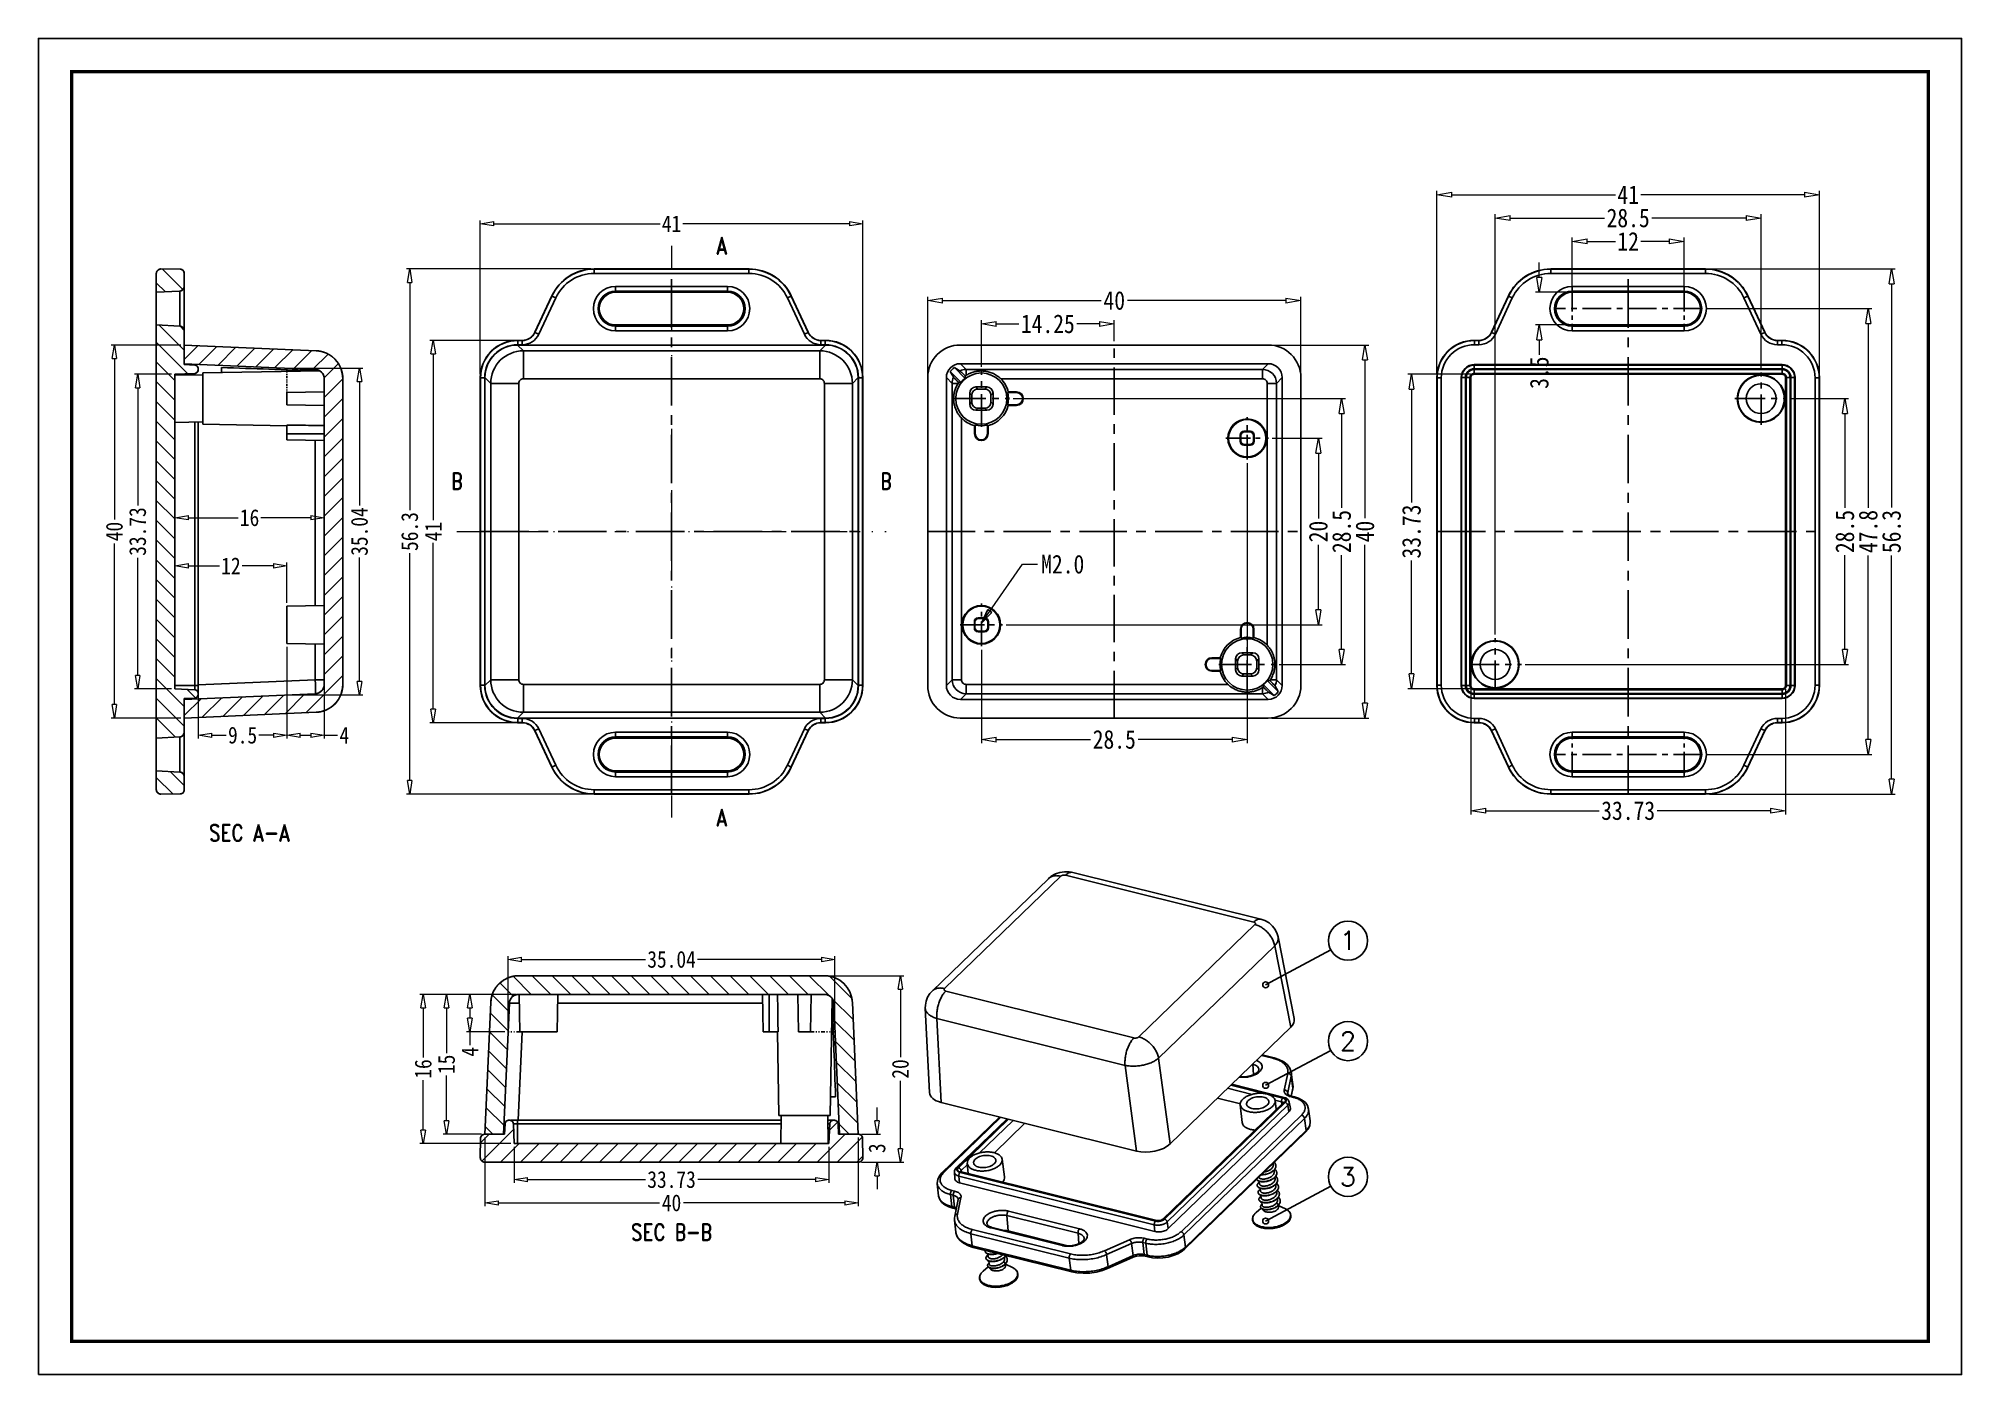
# Model space of a CAD drawing. Header units: millimetres. Extents: x 1786 to 2815, y -2075 to -1928.
# Drawn here: x 2609.2 to 2815.3, y -2075 to -1931.7 of the extents above; entities outside this region: 1.
import ezdxf
from ezdxf.enums import TextEntityAlignment as Align

# ---------------------------------------------------------------- set-up
doc = ezdxf.new("R2010")
doc.units = ezdxf.units.MM
doc.linetypes.add('CENTER', pattern=[50.800000000000004, 31.75, -6.35, 6.35, -6.35])
doc.linetypes.add('DIVIDE', pattern=[31.75, 12.7, -6.35, 0, -6.35, 0, -6.35])
doc.layers.add('dim', color=3, linetype='Continuous', lineweight=9)
doc.layers.add('hatch', color=56, linetype='Continuous', lineweight=9)
doc.layers.add('from', color=7, linetype='Continuous')
doc.styles.add('FFS', font='simfang.ttf', dxfattribs={"width": 0.85})
doc.styles.add('LongTou', font='romand.shx', dxfattribs={"width": 0.8, "bigfont": 'whgdtxt.shx'})
doc.styles.add('TXT', font='txt.shx', dxfattribs={"bigfont": 'gbcbig.shx'})
doc.dimstyles.new('ISO', dxfattribs={"dimscale": 0.6, "dimtxt": 2.5, "dimasz": 2.5, "dimexe": 1.25, "dimexo": 0.625, "dimtad": 0, "dimdsep": 46, "dimtxsty": 'Standard', "dimblk": 'OPEN', "dimcen": 0, "dimclrd": 4, "dimclre": 4, "dimadec": 0, "dimazin": 0, "dimtfac": 1, "dimtofl": 0, "dimtmove": 0, "dimatfit": 3, "dimfxl": 1, "dimarcsym": 0})
doc.dimstyles.new('YanXiu', dxfattribs={"dimtxt": 2.5, "dimasz": 2.2, "dimexe": 1, "dimexo": 0.6, "dimgap": 0.66, "dimtad": 0, "dimzin": 9, "dimdsep": 46, "dimtxsty": 'FFS', "dimblk": 'CLOSEDBLANK', "dimcen": 0, "dimclrd": 256, "dimclre": 131, "dimclrt": 42, "dimazin": 0, "dimtfac": 1, "dimtofl": 0, "dimtmove": 0, "dimatfit": 3, "dimldrblk": 'CLOSEDBLANK', "dimfxl": 1, "dimlwd": 5, "dimlwe": 5, "dimarcsym": 0})

msp = doc.modelspace()

# ---------------------------------------------------------------- texts
at = {"layer": 'from', "color": 6, "style": 'TXT'}
for s, p in [('1', (2749.567076045603, -2028.463474427617)), ('2', (2749.567076045603, -2039.235580940118)), ('3', (2749.567076045603, -2053.785636404318))]:
    msp.add_text(s, height=2, dxfattribs=at).set_placement(p, align=Align.MIDDLE)
at = {"layer": 'hatch', "color": 6, "style": 'LongTou', "width": 0.8}
for s, p in [('A', (2682.459873865847, -1953.950862653877, 2.3179019e-09)), ('B', (2654.059867038598, -1979.200851271326, 2.3179019e-09)), ('B', (2700.059880693097, -1979.200851271326)), ('SEC A-A', (2631.825527784803, -2016.909339475422)), ('A', (2682.459873865847, -2015.250839888776)), ('SEC B-B', (2677.059864354097, -2059.721160570174))]:
    msp.add_text(s, height=1.8, dxfattribs=at).set_placement(p, align=Align.MIDDLE)

# ---------------------------------------------------------------- blocks, each defined once
blk = doc.blocks.new('_Open')
at = {"color": 0, "linetype": 'ByBlock', "lineweight": -2}
for p, q in [((-1, 0.1666666666666667), (0, 0)), ((-1, -0.1666666666666667), (0, 0)), ((0, 0), (-1, 0))]:
    blk.add_line(p, q, dxfattribs=at)
blk = doc.blocks.new('_ClosedBlank')
at = {"color": 0, "linetype": 'ByBlock', "lineweight": -2}
for p, q in [((-1, 0.1666666666666667), (0, 0)), ((-1, 0.1666666666666667), (-1, -0.1666666666666667)), ((0, 0), (-1, -0.1666666666666667))]:
    blk.add_line(p, q, dxfattribs=at)
blk = doc.blocks.new('*D23')
at = {"layer": 'Defpoints', "color": 0}
for p in [(2668.755344344798, -1956.450862671525, -3e-09), (2648.990860447221, -2012.750839888826), (2668.755060646197, -2012.750839888826, -3e-09)]:
    blk.add_point(p, dxfattribs=at)
at = {"layer": 'dim', "color": 131, "lineweight": 5}
for p, q in [((2668.395524344798, -1956.450862671525), (2648.631040447221, -1956.450862671525)), ((2668.395240646197, -2012.750839888826), (2648.631040447221, -2012.750839888826))]:
    blk.add_line(p, q, dxfattribs=at)
at = {"layer": 'dim', "lineweight": 5}
for p, q in [((2648.990860447221, -1957.890862671525), (2648.990860447221, -1982.293382631527)), ((2648.990860447221, -2011.310839888826), (2648.990860447221, -1986.908319928824))]:
    blk.add_line(p, q, dxfattribs=at)
at = {"layer": 'dim', "lineweight": 5, "xscale": 1.44, "yscale": 1.44, "zscale": 1.44}
for p, rotation in [((2648.990860447221, -1956.450862671525), 90), ((2648.990860447221, -2012.750839888826), 270)]:
    blk.add_blockref('_ClosedBlank', p, dxfattribs=dict(at, rotation=rotation))
at = {"layer": 'dim', "color": 42, "insert": (2648.990860447222, -1984.600851280175), "char_height": 1.8, "attachment_point": 5, "rotation": 90, "style": 'FFS'}
blk.add_mtext('56.3', dxfattribs=at)
blk = doc.blocks.new('*D24')
at = {"layer": 'Defpoints', "color": 0}
for p in [(2660.560000651297, -1964.100844457627, -3e-09), (2651.510860447221, -2005.100839053938), (2660.560000659842, -2005.100839053938, -3e-09)]:
    blk.add_point(p, dxfattribs=at)
at = {"layer": 'dim', "color": 131, "lineweight": 5}
for p, q in [((2660.200180651297, -1964.100844457627), (2651.151040447221, -1964.100844457627)), ((2660.200180659842, -2005.100839053938), (2651.151040447221, -2005.100839053938))]:
    blk.add_line(p, q, dxfattribs=at)
at = {"layer": 'dim', "lineweight": 5}
for p, q in [((2651.510860447221, -1965.540844457627), (2651.510860447221, -1983.385048782809)), ((2651.510860447221, -2003.660839053938), (2651.510860447221, -1985.816634728755))]:
    blk.add_line(p, q, dxfattribs=at)
at = {"layer": 'dim', "lineweight": 5, "xscale": 1.44, "yscale": 1.44, "zscale": 1.44}
for p, rotation in [((2651.510860447221, -1964.100844457627), 90), ((2651.510860447221, -2005.100839053938), 270)]:
    blk.add_blockref('_ClosedBlank', p, dxfattribs=dict(at, rotation=rotation))
at = {"layer": 'dim', "color": 42, "insert": (2651.510860447221, -1984.600841755782), "char_height": 1.8, "attachment_point": 5, "rotation": 90, "style": 'FFS'}
blk.add_mtext('41', dxfattribs=at)
blk = doc.blocks.new('*D25')
at = {"layer": 'Defpoints', "color": 0}
for p in [(2623.825527784803, -1967.735747128826), (2619.832038851077, -2001.465936388227), (2623.825527784803, -2001.465936388227)]:
    blk.add_point(p, dxfattribs=at)
at = {"layer": 'dim', "color": 131, "lineweight": 5}
for p, q in [((2623.465707784803, -1967.735747128826), (2619.472218851077, -1967.735747128826)), ((2623.465707784803, -2001.465936388227), (2619.472218851077, -2001.465936388227))]:
    blk.add_line(p, q, dxfattribs=at)
at = {"layer": 'dim', "lineweight": 5}
for p, q in [((2619.832038851077, -1969.175747128827), (2619.832038851077, -1981.793021758527)), ((2619.832038851077, -2000.025936388227), (2619.832038851077, -1987.408661758527))]:
    blk.add_line(p, q, dxfattribs=at)
at = {"layer": 'dim', "lineweight": 5, "xscale": 1.44, "yscale": 1.44, "zscale": 1.44}
for p, rotation in [((2619.832038851077, -1967.735747128826), 90), ((2619.832038851077, -2001.465936388227), 270)]:
    blk.add_blockref('_ClosedBlank', p, dxfattribs=dict(at, rotation=rotation))
at = {"layer": 'dim', "color": 42, "insert": (2619.832038851078, -1984.600841758526), "char_height": 1.8, "attachment_point": 5, "rotation": 90, "style": 'FFS'}
blk.add_mtext('33.73', dxfattribs=at)
blk = doc.blocks.new('*D26')
at = {"layer": 'Defpoints', "color": 0}
for p in [(2624.825527784803, -1964.600841758526), (2617.332038851077, -2004.600841758527), (2624.825527784803, -2004.600841758527)]:
    blk.add_point(p, dxfattribs=at)
at = {"layer": 'dim', "color": 131, "lineweight": 5}
for p, q in [((2624.465707784803, -1964.600841758526), (2616.972218851077, -1964.600841758526)), ((2624.465707784803, -2004.600841758527), (2616.972218851077, -2004.600841758527))]:
    blk.add_line(p, q, dxfattribs=at)
at = {"layer": 'dim', "lineweight": 5}
for p, q in [((2617.332038851077, -1966.040841758526), (2617.332038851077, -1983.323021758526)), ((2617.332038851077, -2003.160841758527), (2617.332038851077, -1985.878661758527))]:
    blk.add_line(p, q, dxfattribs=at)
at = {"layer": 'dim', "lineweight": 5, "xscale": 1.44, "yscale": 1.44, "zscale": 1.44}
for p, rotation in [((2617.332038851077, -1964.600841758526), 90), ((2617.332038851077, -2004.600841758527), 270)]:
    blk.add_blockref('_ClosedBlank', p, dxfattribs=dict(at, rotation=rotation))
at = {"layer": 'dim', "color": 42, "insert": (2617.332038851078, -1984.600841758526), "char_height": 1.8, "attachment_point": 5, "rotation": 90, "style": 'FFS'}
blk.add_mtext('40', dxfattribs=at)
blk = doc.blocks.new('*D27')
at = {"layer": 'Defpoints', "color": 0}
for p in [(2623.825527784803, -1988.279835794232), (2623.825527784803, -1992.285997937227, -3.3463675e-09), (2635.825527784803, -1992.600841758527, -3.3463675e-09)]:
    blk.add_point(p, dxfattribs=at)
at = {"layer": 'dim', "color": 131, "lineweight": 5}
for p, q in [((2623.825527784803, -1991.926177937227), (2623.825527784803, -1987.920015794232)), ((2635.825527784803, -1992.241021758527), (2635.825527784803, -1987.920015794232))]:
    blk.add_line(p, q, dxfattribs=at)
at = {"layer": 'dim', "lineweight": 5}
for p, q in [((2625.265527784803, -1988.279835794232), (2628.60973481183, -1988.279835794232)), ((2634.385527784803, -1988.279835794232), (2631.041320757776, -1988.279835794232))]:
    blk.add_line(p, q, dxfattribs=at)
at = {"layer": 'dim', "lineweight": 5, "xscale": 1.44, "yscale": 1.44, "zscale": 1.44, "rotation": 180}
blk.add_blockref('_ClosedBlank', (2623.825527784803, -1988.279835794232), dxfattribs=at)
at = {"layer": 'dim', "lineweight": 5, "xscale": 1.44, "yscale": 1.44, "zscale": 1.44}
blk.add_blockref('_ClosedBlank', (2635.825527784803, -1988.279835794232), dxfattribs=at)
at = {"layer": 'dim', "color": 42, "insert": (2629.825527784803, -1988.279835794232), "char_height": 1.8, "attachment_point": 5, "style": 'FFS'}
blk.add_mtext('12', dxfattribs=at)
blk = doc.blocks.new('*D28')
at = {"layer": 'Defpoints', "color": 0}
for p in [(2623.825527784803, -1980.972289438027, -3.3463675e-09), (2639.825527784803, -1982.830153814027, -3.3463675e-09), (2623.825527784803, -1983.122480644296)]:
    blk.add_point(p, dxfattribs=at)
at = {"layer": 'dim', "color": 131, "lineweight": 5}
for p, q in [((2623.825527784803, -1981.332109438026), (2623.825527784803, -1983.482300644296)), ((2639.825527784803, -1983.189973814027), (2639.825527784803, -1983.482300644296))]:
    blk.add_line(p, q, dxfattribs=at)
at = {"layer": 'dim', "lineweight": 5}
for p, q in [((2625.265527784803, -1983.122480644296), (2630.60973481183, -1983.122480644296)), ((2638.385527784803, -1983.122480644296), (2633.041320757776, -1983.122480644296))]:
    blk.add_line(p, q, dxfattribs=at)
at = {"layer": 'dim', "lineweight": 5, "xscale": 1.44, "yscale": 1.44, "zscale": 1.44, "rotation": 180}
blk.add_blockref('_ClosedBlank', (2623.825527784803, -1983.122480644296), dxfattribs=at)
at = {"layer": 'dim', "lineweight": 5, "xscale": 1.44, "yscale": 1.44, "zscale": 1.44}
blk.add_blockref('_ClosedBlank', (2639.825527784803, -1983.122480644296), dxfattribs=at)
at = {"layer": 'dim', "color": 42, "insert": (2631.825527784803, -1983.122480644296), "char_height": 1.8, "attachment_point": 5, "style": 'FFS'}
blk.add_mtext('16', dxfattribs=at)
blk = doc.blocks.new('*D29')
at = {"layer": 'Defpoints', "color": 0}
for p in [(2697.059864354097, -2049.224290809339, -3.3463675e-09), (2699.091257757741, -2049.224290809339), (2697.059880693497, -2052.224290809339, -3.3463675e-09)]:
    blk.add_point(p, dxfattribs=at)
at = {"layer": 'dim', "lineweight": 5}
for p, q in [((2699.091257757741, -2047.784290809339), (2699.091257757741, -2046.344290809339)), ((2699.091257757741, -2053.664290809339), (2699.091257757741, -2055.104290809339))]:
    blk.add_line(p, q, dxfattribs=at)
at = {"layer": 'dim', "color": 131, "lineweight": 5}
for p, q in [((2697.419684354097, -2049.224290809339), (2699.451077757742, -2049.224290809339)), ((2697.419700693497, -2052.224290809339), (2699.451077757742, -2052.224290809339))]:
    blk.add_line(p, q, dxfattribs=at)
at = {"layer": 'dim', "lineweight": 5, "xscale": 1.44, "yscale": 1.44, "zscale": 1.44}
for p, rotation in [((2699.091257757741, -2049.224290809339), 270), ((2699.091257757741, -2052.224290809339), 90)]:
    blk.add_blockref('_ClosedBlank', p, dxfattribs=dict(at, rotation=rotation))
at = {"layer": 'dim', "color": 42, "insert": (2699.091257757742, -2050.724290809339), "char_height": 1.8, "attachment_point": 5, "rotation": 90, "style": 'FFS'}
blk.add_mtext('3', dxfattribs=at)
blk = doc.blocks.new('*D30')
at = {"layer": 'Defpoints', "color": 0}
for p in [(2693.445753097897, -2032.224290809339, -3.3463675e-09), (2701.591257757741, -2032.224290809339), (2697.059880693497, -2052.224290809339, -3.3463675e-09)]:
    blk.add_point(p, dxfattribs=at)
at = {"layer": 'dim', "color": 131, "lineweight": 5}
for p, q in [((2693.805573097897, -2032.224290809339), (2701.951077757742, -2032.224290809339)), ((2697.419700693497, -2052.224290809339), (2701.951077757742, -2052.224290809339))]:
    blk.add_line(p, q, dxfattribs=at)
at = {"layer": 'dim', "lineweight": 5}
for p, q in [((2701.591257757741, -2033.664290809339), (2701.591257757741, -2040.950605944474)), ((2701.591257757741, -2050.784290809339), (2701.591257757741, -2043.497975674204))]:
    blk.add_line(p, q, dxfattribs=at)
at = {"layer": 'dim', "lineweight": 5, "xscale": 1.44, "yscale": 1.44, "zscale": 1.44}
for p, rotation in [((2701.591257757741, -2032.224290809339), 90), ((2701.591257757741, -2052.224290809339), 270)]:
    blk.add_blockref('_ClosedBlank', p, dxfattribs=dict(at, rotation=rotation))
at = {"layer": 'dim', "color": 42, "insert": (2701.591257757742, -2042.224290809339), "char_height": 1.8, "attachment_point": 5, "rotation": 90, "style": 'FFS'}
blk.add_mtext('20', dxfattribs=at)
blk = doc.blocks.new('*D31')
at = {"layer": 'Defpoints', "color": 0}
for p in [(2660.740044094397, -2034.224290809339, -3.3463675e-09), (2652.938707091939, -2049.224290809339), (2657.059864354097, -2049.224290809339, -3.3463675e-09)]:
    blk.add_point(p, dxfattribs=at)
at = {"layer": 'dim', "color": 131, "lineweight": 5}
for p, q in [((2660.380224094397, -2034.224290809339), (2652.578887091939, -2034.224290809339)), ((2656.700044354097, -2049.224290809339), (2652.578887091939, -2049.224290809339))]:
    blk.add_line(p, q, dxfattribs=at)
at = {"layer": 'dim', "lineweight": 5}
for p, q in [((2652.938707091939, -2035.664290809339), (2652.938707091939, -2040.512632971501)), ((2652.938707091939, -2047.784290809339), (2652.938707091939, -2042.935948647177))]:
    blk.add_line(p, q, dxfattribs=at)
at = {"layer": 'dim', "lineweight": 5, "xscale": 1.44, "yscale": 1.44, "zscale": 1.44}
for p, rotation in [((2652.938707091939, -2034.224290809339), 90), ((2652.938707091939, -2049.224290809339), 270)]:
    blk.add_blockref('_ClosedBlank', p, dxfattribs=dict(at, rotation=rotation))
at = {"layer": 'dim', "color": 42, "insert": (2652.93870709194, -2041.724290809339), "char_height": 1.8, "attachment_point": 5, "rotation": 90, "style": 'FFS'}
blk.add_mtext('15', dxfattribs=at)
blk = doc.blocks.new('*D32')
at = {"layer": 'Defpoints', "color": 0}
for p in [(2660.740044094397, -2034.224290809339, -3.3463675e-09), (2650.438707091939, -2050.224290809339), (2660.194769724397, -2050.224290809339, -3.3463675e-09)]:
    blk.add_point(p, dxfattribs=at)
at = {"layer": 'dim', "color": 131, "lineweight": 5}
for p, q in [((2660.380224094397, -2034.224290809339), (2650.078887091939, -2034.224290809339)), ((2659.834949724397, -2050.224290809339), (2650.078887091939, -2050.224290809339))]:
    blk.add_line(p, q, dxfattribs=at)
at = {"layer": 'dim', "lineweight": 5}
for p, q in [((2650.438707091939, -2035.664290809339), (2650.438707091939, -2041.008497836366)), ((2650.438707091939, -2048.784290809339), (2650.438707091939, -2043.440083782312))]:
    blk.add_line(p, q, dxfattribs=at)
at = {"layer": 'dim', "lineweight": 5, "xscale": 1.44, "yscale": 1.44, "zscale": 1.44}
for p, rotation in [((2650.438707091939, -2034.224290809339), 90), ((2650.438707091939, -2050.224290809339), 270)]:
    blk.add_blockref('_ClosedBlank', p, dxfattribs=dict(at, rotation=rotation))
at = {"layer": 'dim', "color": 42, "insert": (2650.43870709194, -2042.224290809339), "char_height": 1.8, "attachment_point": 5, "rotation": 90, "style": 'FFS'}
blk.add_mtext('16', dxfattribs=at)
blk = doc.blocks.new('*D33')
at = {"layer": 'Defpoints', "color": 0}
for p in [(2660.194769724397, -2050.224290809339, -3.3463675e-09), (2693.924958983797, -2050.224290809339, -3.3463675e-09), (2693.924958983797, -2054.085142765047)]:
    blk.add_point(p, dxfattribs=at)
at = {"layer": 'dim', "color": 131, "lineweight": 5}
for p, q in [((2660.194769724397, -2050.584110809339), (2660.194769724397, -2054.444962765047)), ((2693.924958983797, -2050.584110809339), (2693.924958983797, -2054.444962765047))]:
    blk.add_line(p, q, dxfattribs=at)
at = {"layer": 'dim', "lineweight": 5}
for p, q in [((2661.634769724397, -2054.085142765047), (2674.252044354097, -2054.085142765047)), ((2692.484958983797, -2054.085142765047), (2679.867684354097, -2054.085142765047))]:
    blk.add_line(p, q, dxfattribs=at)
at = {"layer": 'dim', "lineweight": 5, "xscale": 1.44, "yscale": 1.44, "zscale": 1.44, "rotation": 180}
blk.add_blockref('_ClosedBlank', (2660.194769724397, -2054.085142765047), dxfattribs=at)
at = {"layer": 'dim', "lineweight": 5, "xscale": 1.44, "yscale": 1.44, "zscale": 1.44}
blk.add_blockref('_ClosedBlank', (2693.924958983797, -2054.085142765047), dxfattribs=at)
at = {"layer": 'dim', "color": 42, "insert": (2677.059864354097, -2054.085142765047), "char_height": 1.8, "attachment_point": 5, "style": 'FFS'}
blk.add_mtext('33.73', dxfattribs=at)
blk = doc.blocks.new('*D34')
at = {"layer": 'Defpoints', "color": 0}
for p in [(2657.059864354097, -2049.224290809339, -3.3463675e-09), (2697.059864354097, -2049.224290809339, -3.3463675e-09), (2697.059864354097, -2056.585142765047)]:
    blk.add_point(p, dxfattribs=at)
at = {"layer": 'dim', "color": 131, "lineweight": 5}
for p, q in [((2657.059864354097, -2049.584110809339), (2657.059864354097, -2056.944962765047)), ((2697.059864354097, -2049.584110809339), (2697.059864354097, -2056.944962765047))]:
    blk.add_line(p, q, dxfattribs=at)
at = {"layer": 'dim', "lineweight": 5}
for p, q in [((2658.499864354097, -2056.585142765047), (2675.782044354097, -2056.585142765047)), ((2695.619864354097, -2056.585142765047), (2678.337684354097, -2056.585142765047))]:
    blk.add_line(p, q, dxfattribs=at)
at = {"layer": 'dim', "lineweight": 5, "xscale": 1.44, "yscale": 1.44, "zscale": 1.44, "rotation": 180}
blk.add_blockref('_ClosedBlank', (2657.059864354097, -2056.585142765047), dxfattribs=at)
at = {"layer": 'dim', "lineweight": 5, "xscale": 1.44, "yscale": 1.44, "zscale": 1.44}
blk.add_blockref('_ClosedBlank', (2697.059864354097, -2056.585142765047), dxfattribs=at)
at = {"layer": 'dim', "color": 42, "insert": (2677.059864354097, -2056.585142765047), "char_height": 1.8, "attachment_point": 5, "style": 'FFS'}
blk.add_mtext('40', dxfattribs=at)
blk = doc.blocks.new('*D35')
at = {"layer": 'Defpoints', "color": 0}
for p in [(2635.825527784803, -1996.600841758527, -3.3463675e-09), (2639.825527784803, -1999.237206391527, -3.3463675e-09), (2635.825527784803, -2006.44329506094)]:
    blk.add_point(p, dxfattribs=at)
at = {"layer": 'dim', "color": 131, "lineweight": 5}
for p, q in [((2635.825527784803, -1996.960661758527), (2635.825527784803, -2006.80311506094)), ((2639.825527784803, -1999.597026391527), (2639.825527784803, -2006.80311506094))]:
    blk.add_line(p, q, dxfattribs=at)
at = {"layer": 'dim', "lineweight": 5}
for p, q in [((2637.265527784803, -2006.44329506094), (2638.385527784803, -2006.44329506094)), ((2639.825527784803, -2006.44329506094), (2641.265527784803, -2006.44329506094))]:
    blk.add_line(p, q, dxfattribs=at)
at = {"layer": 'dim', "lineweight": 5, "xscale": 1.44, "yscale": 1.44, "zscale": 1.44, "rotation": 180}
blk.add_blockref('_ClosedBlank', (2635.825527784803, -2006.44329506094), dxfattribs=at)
at = {"layer": 'dim', "lineweight": 5, "xscale": 1.44, "yscale": 1.44, "zscale": 1.44}
blk.add_blockref('_ClosedBlank', (2639.825527784803, -2006.44329506094), dxfattribs=at)
at = {"layer": 'dim', "color": 42, "insert": (2641.980969406425, -2006.44329506094), "char_height": 1.8, "attachment_point": 5, "style": 'FFS'}
blk.add_mtext('4', dxfattribs=at)
blk = doc.blocks.new('*D36')
at = {"layer": 'Defpoints', "color": 0}
for p in [(2635.825527784802, -1967.083017500822, 2.6536325e-09), (2643.604527650607, -1967.083017500822), (2635.825527784803, -2002.118666016231, -3.3463675e-09)]:
    blk.add_point(p, dxfattribs=at)
at = {"layer": 'dim', "color": 131, "lineweight": 5}
for p, q in [((2636.185347784803, -1967.083017500822), (2643.964347650607, -1967.083017500822)), ((2636.185347784803, -2002.118666016231), (2643.964347650607, -2002.118666016231))]:
    blk.add_line(p, q, dxfattribs=at)
at = {"layer": 'dim', "lineweight": 5}
for p, q in [((2643.604527650607, -1968.523017500822), (2643.604527650607, -1981.813697434202)), ((2643.604527650607, -2000.678666016231), (2643.604527650607, -1987.387986082851))]:
    blk.add_line(p, q, dxfattribs=at)
at = {"layer": 'dim', "lineweight": 5, "xscale": 1.44, "yscale": 1.44, "zscale": 1.44}
for p, rotation in [((2643.604527650607, -1967.083017500822), 90), ((2643.604527650607, -2002.118666016231), 270)]:
    blk.add_blockref('_ClosedBlank', p, dxfattribs=dict(at, rotation=rotation))
at = {"layer": 'dim', "color": 42, "insert": (2643.604527650607, -1984.600841758526), "char_height": 1.8, "attachment_point": 5, "rotation": 90, "style": 'FFS'}
blk.add_mtext('35.04', dxfattribs=at)
blk = doc.blocks.new('*D37')
at = {"layer": 'Defpoints', "color": 0}
for p in [(2635.825527784803, -1996.600841758527, -3.3463675e-09), (2626.325527784803, -2000.800433008427, -3.3463675e-09), (2626.325527784803, -2006.44329506094)]:
    blk.add_point(p, dxfattribs=at)
at = {"layer": 'dim', "color": 131, "lineweight": 5}
for p, q in [((2635.825527784803, -1996.960661758527), (2635.825527784803, -2006.80311506094)), ((2626.325527784803, -2001.160253008427), (2626.325527784803, -2006.80311506094))]:
    blk.add_line(p, q, dxfattribs=at)
at = {"layer": 'dim', "lineweight": 5}
for p, q in [((2627.765527784803, -2006.44329506094), (2629.318032109127, -2006.44329506094)), ((2634.385527784803, -2006.44329506094), (2632.833023460479, -2006.44329506094))]:
    blk.add_line(p, q, dxfattribs=at)
at = {"layer": 'dim', "lineweight": 5, "xscale": 1.44, "yscale": 1.44, "zscale": 1.44, "rotation": 180}
blk.add_blockref('_ClosedBlank', (2626.325527784803, -2006.44329506094), dxfattribs=at)
at = {"layer": 'dim', "lineweight": 5, "xscale": 1.44, "yscale": 1.44, "zscale": 1.44}
blk.add_blockref('_ClosedBlank', (2635.825527784803, -2006.44329506094), dxfattribs=at)
at = {"layer": 'dim', "color": 42, "insert": (2631.075527784803, -2006.44329506094), "char_height": 1.8, "attachment_point": 5, "style": 'FFS'}
blk.add_mtext('9.5', dxfattribs=at)
blk = doc.blocks.new('*D6')
at = {"layer": 'Defpoints', "color": 0}
for p in [(3260.467455893043, -2387.787120292694), (3294.197645152344, -2387.787120292694), (3294.197645152344, -2401.220421278581)]:
    blk.add_point(p, dxfattribs=at)
at = {"layer": 'dim', "color": 131, "lineweight": 5}
for p, q in [((3260.467455893043, -2388.186920292694), (3260.467455893043, -2401.620221278582)), ((3294.197645152344, -2388.186920292694), (3294.197645152344, -2401.620221278582))]:
    blk.add_line(p, q, dxfattribs=at)
at = {"layer": 'dim', "lineweight": 5}
for p, q in [((3262.067455893043, -2401.220421278581), (3274.212750522694, -2401.220421278581)), ((3292.597645152344, -2401.220421278581), (3280.452350522693, -2401.220421278581))]:
    blk.add_line(p, q, dxfattribs=at)
at = {"layer": 'dim', "lineweight": 5, "xscale": 1.6, "yscale": 1.6, "zscale": 1.6, "rotation": 180}
blk.add_blockref('_ClosedBlank', (3260.467455893043, -2401.220421278581), dxfattribs=at)
at = {"layer": 'dim', "lineweight": 5, "xscale": 1.6, "yscale": 1.6, "zscale": 1.6}
blk.add_blockref('_ClosedBlank', (3294.197645152344, -2401.220421278581), dxfattribs=at)
at = {"layer": 'dim', "color": 42, "insert": (3277.332550522694, -2401.220421278581), "char_height": 2, "attachment_point": 5, "style": 'FFS'}
blk.add_mtext('33.73', dxfattribs=at)
blk = doc.blocks.new('*D7')
at = {"layer": 'Defpoints', "color": 0}
for p in [(3254.10884199667, -2354.422503365694), (3260.833028223005, -2354.422503365694, 3e-09), (3260.833028225443, -2388.152692625094, 3e-09)]:
    blk.add_point(p, dxfattribs=at)
at = {"layer": 'dim', "color": 131, "lineweight": 5}
for p, q in [((3260.433228223005, -2354.422503365694), (3253.70904199667, -2354.422503365694)), ((3260.433228225443, -2388.152692625094), (3253.70904199667, -2388.152692625094))]:
    blk.add_line(p, q, dxfattribs=at)
at = {"layer": 'dim', "lineweight": 5}
for p, q in [((3254.10884199667, -2356.022503365694), (3254.10884199667, -2368.167797995394)), ((3254.10884199667, -2386.552692625094), (3254.10884199667, -2374.407397995394))]:
    blk.add_line(p, q, dxfattribs=at)
at = {"layer": 'dim', "lineweight": 5, "xscale": 1.6, "yscale": 1.6, "zscale": 1.6}
for p, rotation in [((3254.10884199667, -2354.422503365694), 90), ((3254.10884199667, -2388.152692625094), 270)]:
    blk.add_blockref('_ClosedBlank', p, dxfattribs=dict(at, rotation=rotation))
at = {"layer": 'dim', "color": 42, "insert": (3254.108841996671, -2371.287597995393), "char_height": 2, "attachment_point": 5, "rotation": 90, "style": 'FFS'}
blk.add_mtext('33.73', dxfattribs=at)
blk = doc.blocks.new('*D8')
at = {"layer": 'Defpoints', "color": 0}
for p in [(3294.390152237023, -2357.037597995395, 3e-09), (3300.565347947845, -2357.037597995395), (3265.890152237023, -2385.537597995395, 3e-09)]:
    blk.add_point(p, dxfattribs=at)
at = {"layer": 'dim', "color": 131, "lineweight": 5}
for p, q in [((3294.789952237023, -2357.037597995395), (3300.965147947845, -2357.037597995395)), ((3266.289952237023, -2385.537597995395), (3300.965147947845, -2385.537597995395))]:
    blk.add_line(p, q, dxfattribs=at)
at = {"layer": 'dim', "lineweight": 5}
for p, q in [((3300.565347947845, -2358.637597995395), (3300.565347947845, -2368.737527725125)), ((3300.565347947845, -2383.937597995395), (3300.565347947845, -2373.837668265665))]:
    blk.add_line(p, q, dxfattribs=at)
at = {"layer": 'dim', "lineweight": 5, "xscale": 1.6, "yscale": 1.6, "zscale": 1.6}
for p, rotation in [((3300.565347947845, -2357.037597995395), 90), ((3300.565347947845, -2385.537597995395), 270)]:
    blk.add_blockref('_ClosedBlank', p, dxfattribs=dict(at, rotation=rotation))
at = {"layer": 'dim', "color": 42, "insert": (3300.565347947845, -2371.287597995394), "char_height": 2, "attachment_point": 5, "rotation": 90, "style": 'FFS'}
blk.add_mtext('28.5', dxfattribs=at)
blk = doc.blocks.new('*D9')
at = {"layer": 'Defpoints', "color": 0}
for p in [(3285.257550522744, -2347.387617020994, 3e-09), (3303.065347947845, -2347.387617020994), (3285.257550522744, -2395.187597995395, 3e-09)]:
    blk.add_point(p, dxfattribs=at)
at = {"layer": 'dim', "color": 131, "lineweight": 5}
for p, q in [((3285.657350522744, -2347.387617020994), (3303.465147947845, -2347.387617020994)), ((3285.657350522744, -2395.187597995395), (3303.465147947845, -2395.187597995395))]:
    blk.add_line(p, q, dxfattribs=at)
at = {"layer": 'dim', "lineweight": 5}
for p, q in [((3303.065347947845, -2348.987617020994), (3303.065347947845, -2368.732942643329)), ((3303.065347947845, -2393.587597995395), (3303.065347947845, -2373.842272373059))]:
    blk.add_line(p, q, dxfattribs=at)
at = {"layer": 'dim', "lineweight": 5, "xscale": 1.6, "yscale": 1.6, "zscale": 1.6}
for p, rotation in [((3303.065347947845, -2347.387617020994), 90), ((3303.065347947845, -2395.187597995395), 270)]:
    blk.add_blockref('_ClosedBlank', p, dxfattribs=dict(at, rotation=rotation))
at = {"layer": 'dim', "color": 42, "insert": (3303.065347947845, -2371.287607508193), "char_height": 2, "attachment_point": 5, "rotation": 90, "style": 'FFS'}
blk.add_mtext('47.8', dxfattribs=at)
blk = doc.blocks.new('*D10')
at = {"layer": 'Defpoints', "color": 0}
for p in [(3285.637070851034, -2343.137618908375), (3305.565347947845, -2343.137618908375), (3285.637354231544, -2399.437596125694)]:
    blk.add_point(p, dxfattribs=at)
at = {"layer": 'dim', "color": 131, "lineweight": 5}
for p, q in [((3286.036870851034, -2343.137618908375), (3305.965147947845, -2343.137618908375)), ((3286.037154231544, -2399.437596125694), (3305.965147947845, -2399.437596125694))]:
    blk.add_line(p, q, dxfattribs=at)
at = {"layer": 'dim', "lineweight": 5}
for p, q in [((3305.565347947845, -2344.737618908375), (3305.565347947845, -2368.72375346298)), ((3305.565347947845, -2397.837596125694), (3305.565347947845, -2373.851461571088))]:
    blk.add_line(p, q, dxfattribs=at)
at = {"layer": 'dim', "lineweight": 5, "xscale": 1.6, "yscale": 1.6, "zscale": 1.6}
for p, rotation in [((3305.565347947845, -2343.137618908375), 90), ((3305.565347947845, -2399.437596125694), 270)]:
    blk.add_blockref('_ClosedBlank', p, dxfattribs=dict(at, rotation=rotation))
at = {"layer": 'dim', "color": 42, "insert": (3305.565347947845, -2371.287607517033), "char_height": 2, "attachment_point": 5, "rotation": 90, "style": 'FFS'}
blk.add_mtext('56.3', dxfattribs=at)
blk = doc.blocks.new('*D11')
at = {"layer": 'Defpoints', "color": 0}
for p in [(3263.082550522744, -2337.674780624724), (3291.582550522744, -2354.229996281115, 3e-09), (3263.082550522744, -2382.729996281115, 3e-09)]:
    blk.add_point(p, dxfattribs=at)
at = {"layer": 'dim', "color": 131, "lineweight": 5}
for p, q in [((3263.082550522744, -2382.330196281115), (3263.082550522744, -2337.274980624724)), ((3291.582550522744, -2353.830196281115), (3291.582550522744, -2337.274980624724))]:
    blk.add_line(p, q, dxfattribs=at)
at = {"layer": 'dim', "lineweight": 5}
for p, q in [((3264.682550522743, -2337.674780624724), (3274.782480252473, -2337.674780624724)), ((3289.982550522744, -2337.674780624724), (3279.882620793014, -2337.674780624724))]:
    blk.add_line(p, q, dxfattribs=at)
at = {"layer": 'dim', "lineweight": 5, "xscale": 1.6, "yscale": 1.6, "zscale": 1.6, "rotation": 180}
blk.add_blockref('_ClosedBlank', (3263.082550522744, -2337.674780624724), dxfattribs=at)
at = {"layer": 'dim', "lineweight": 5, "xscale": 1.6, "yscale": 1.6, "zscale": 1.6}
blk.add_blockref('_ClosedBlank', (3291.582550522744, -2337.674780624724), dxfattribs=at)
at = {"layer": 'dim', "color": 42, "insert": (3277.332550522744, -2337.674780624724), "char_height": 2, "attachment_point": 5, "style": 'FFS'}
blk.add_mtext('28.5', dxfattribs=at)
blk = doc.blocks.new('*D12')
at = {"layer": 'Defpoints', "color": 0}
for p in [(3271.332550522744, -2340.174780624724), (3271.332550522744, -2345.462617020994, 3e-09), (3283.332550522744, -2345.462617020994, 3e-09)]:
    blk.add_point(p, dxfattribs=at)
at = {"layer": 'dim', "color": 131, "lineweight": 5}
for p, q in [((3271.332550522744, -2345.062817020993), (3271.332550522744, -2339.774980624724)), ((3283.332550522744, -2345.062817020993), (3283.332550522744, -2339.774980624724))]:
    blk.add_line(p, q, dxfattribs=at)
at = {"layer": 'dim', "lineweight": 5}
for p, q in [((3272.932550522743, -2340.174780624724), (3275.981669441662, -2340.174780624724)), ((3281.732550522744, -2340.174780624724), (3278.683431603825, -2340.174780624724))]:
    blk.add_line(p, q, dxfattribs=at)
at = {"layer": 'dim', "lineweight": 5, "xscale": 1.6, "yscale": 1.6, "zscale": 1.6, "rotation": 180}
blk.add_blockref('_ClosedBlank', (3271.332550522744, -2340.174780624724), dxfattribs=at)
at = {"layer": 'dim', "lineweight": 5, "xscale": 1.6, "yscale": 1.6, "zscale": 1.6}
blk.add_blockref('_ClosedBlank', (3283.332550522744, -2340.174780624724), dxfattribs=at)
at = {"layer": 'dim', "color": 42, "insert": (3277.332550522744, -2340.174780624724), "char_height": 2, "attachment_point": 5, "style": 'FFS'}
blk.add_mtext('12', dxfattribs=at)
blk = doc.blocks.new('*D13')
at = {"layer": 'Defpoints', "color": 0}
for p in [(3271.332550524293, -2345.637597995293), (3267.810943943211, -2349.137597995293), (3271.33255052444, -2349.137597995293)]:
    blk.add_point(p, dxfattribs=at)
at = {"layer": 'dim', "lineweight": 5}
for p, q in [((3267.810943943211, -2344.037597995293), (3267.810943943211, -2342.437597995293)), ((3267.810943943211, -2350.737597995293), (3267.810943943211, -2352.337597995293))]:
    blk.add_line(p, q, dxfattribs=at)
at = {"layer": 'dim', "color": 131, "lineweight": 5}
for p, q in [((3270.932750524293, -2345.637597995293), (3267.411143943211, -2345.637597995293)), ((3270.93275052444, -2349.137597995293), (3267.411143943211, -2349.137597995293))]:
    blk.add_line(p, q, dxfattribs=at)
at = {"layer": 'dim', "lineweight": 5, "xscale": 1.6, "yscale": 1.6, "zscale": 1.6}
for p, rotation in [((3267.810943943211, -2345.637597995293), 270), ((3267.810943943211, -2349.137597995293), 90)]:
    blk.add_blockref('_ClosedBlank', p, dxfattribs=dict(at, rotation=rotation))
at = {"layer": 'dim', "color": 42, "insert": (3267.810943943211, -2354.253614211509), "char_height": 2, "attachment_point": 5, "rotation": 90, "style": 'FFS'}
blk.add_mtext('3.5', dxfattribs=at)
blk = doc.blocks.new('*D14')
at = {"layer": 'Defpoints', "color": 0}
for p in [(3256.832553226407, -2335.174780624724), (3256.832553226407, -2354.787715749058), (3297.832547819082, -2354.787715725858)]:
    blk.add_point(p, dxfattribs=at)
at = {"layer": 'dim', "color": 131, "lineweight": 5}
for p, q in [((3256.832553226407, -2354.387915749058), (3256.832553226407, -2334.774980624724)), ((3297.832547819082, -2354.387915725858), (3297.832547819082, -2334.774980624724))]:
    blk.add_line(p, q, dxfattribs=at)
at = {"layer": 'dim', "lineweight": 5}
for p, q in [((3258.432553226407, -2335.174780624724), (3275.981669441663, -2335.174780624724)), ((3296.232547819082, -2335.174780624724), (3278.683431603826, -2335.174780624724))]:
    blk.add_line(p, q, dxfattribs=at)
at = {"layer": 'dim', "lineweight": 5, "xscale": 1.6, "yscale": 1.6, "zscale": 1.6, "rotation": 180}
blk.add_blockref('_ClosedBlank', (3256.832553226407, -2335.174780624724), dxfattribs=at)
at = {"layer": 'dim', "lineweight": 5, "xscale": 1.6, "yscale": 1.6, "zscale": 1.6}
blk.add_blockref('_ClosedBlank', (3297.832547819082, -2335.174780624724), dxfattribs=at)
at = {"layer": 'dim', "color": 42, "insert": (3277.332550522744, -2335.174780624724), "char_height": 2, "attachment_point": 5, "style": 'FFS'}
blk.add_mtext('41', dxfattribs=at)
blk = doc.blocks.new('*D16')
at = {"layer": 'Defpoints', "color": 0}
for p in [(3216.576434153722, -2364.588537500703, 3e-09), (3221.924593986234, -2364.588537500703), (3188.076434153722, -2384.588537500703, 3e-09)]:
    blk.add_point(p, dxfattribs=at)
at = {"layer": 'dim', "color": 131, "lineweight": 5}
for p, q in [((3216.976234153722, -2364.588537500703), (3222.324393986235, -2364.588537500703)), ((3188.476234153722, -2384.588537500703), (3222.324393986235, -2384.588537500703))]:
    blk.add_line(p, q, dxfattribs=at)
at = {"layer": 'dim', "lineweight": 5}
for p, q in [((3221.924593986234, -2366.188537500703), (3221.924593986234, -2373.173332095298)), ((3221.924593986234, -2382.988537500703), (3221.924593986234, -2376.003742906108))]:
    blk.add_line(p, q, dxfattribs=at)
at = {"layer": 'dim', "lineweight": 5, "xscale": 1.6, "yscale": 1.6, "zscale": 1.6}
for p, rotation in [((3221.924593986234, -2364.588537500703), 90), ((3221.924593986234, -2384.588537500703), 270)]:
    blk.add_blockref('_ClosedBlank', p, dxfattribs=dict(at, rotation=rotation))
at = {"layer": 'dim', "color": 42, "insert": (3221.924593986235, -2374.588537500702), "char_height": 2, "attachment_point": 5, "rotation": 90, "style": 'FFS'}
blk.add_mtext('20', dxfattribs=at)
blk = doc.blocks.new('*D17')
at = {"layer": 'Defpoints', "color": 0}
for p in [(3188.824631868052, -2360.338537500703, 3e-09), (3224.424593986234, -2360.338537500703), (3217.324631868052, -2388.838537500703, 3e-09)]:
    blk.add_point(p, dxfattribs=at)
at = {"layer": 'dim', "color": 131, "lineweight": 5}
for p, q in [((3189.224431868052, -2360.338537500703), (3224.824393986235, -2360.338537500703)), ((3217.724431868052, -2388.838537500703), (3224.824393986235, -2388.838537500703))]:
    blk.add_line(p, q, dxfattribs=at)
at = {"layer": 'dim', "lineweight": 5}
for p, q in [((3224.424593986234, -2361.938537500703), (3224.424593986234, -2372.038467230433)), ((3224.424593986234, -2387.238537500703), (3224.424593986234, -2377.138607770973))]:
    blk.add_line(p, q, dxfattribs=at)
at = {"layer": 'dim', "lineweight": 5, "xscale": 1.6, "yscale": 1.6, "zscale": 1.6}
for p, rotation in [((3224.424593986234, -2360.338537500703), 90), ((3224.424593986234, -2388.838537500703), 270)]:
    blk.add_blockref('_ClosedBlank', p, dxfattribs=dict(at, rotation=rotation))
at = {"layer": 'dim', "color": 42, "insert": (3224.424593986235, -2374.588537500702), "char_height": 2, "attachment_point": 5, "rotation": 90, "style": 'FFS'}
blk.add_mtext('28.5', dxfattribs=at)
blk = doc.blocks.new('*D18')
at = {"layer": 'Defpoints', "color": 0}
for p in [(3216.552963092796, -2354.588537500787), (3226.924593986234, -2354.588537500787), (3216.552963092552, -2394.588537500703)]:
    blk.add_point(p, dxfattribs=at)
at = {"layer": 'dim', "color": 131, "lineweight": 5}
for p, q in [((3216.952763092796, -2354.588537500787), (3227.324393986235, -2354.588537500787)), ((3216.952763092552, -2394.588537500703), (3227.324393986235, -2394.588537500703))]:
    blk.add_line(p, q, dxfattribs=at)
at = {"layer": 'dim', "lineweight": 5}
for p, q in [((3226.924593986234, -2356.188537500787), (3226.924593986234, -2373.168737500745)), ((3226.924593986234, -2392.988537500703), (3226.924593986234, -2376.008337500745))]:
    blk.add_line(p, q, dxfattribs=at)
at = {"layer": 'dim', "lineweight": 5, "xscale": 1.6, "yscale": 1.6, "zscale": 1.6}
for p, rotation in [((3226.924593986234, -2354.588537500787), 90), ((3226.924593986234, -2394.588537500703), 270)]:
    blk.add_blockref('_ClosedBlank', p, dxfattribs=dict(at, rotation=rotation))
at = {"layer": 'dim', "color": 42, "insert": (3226.924593986235, -2374.588537500744), "char_height": 2, "attachment_point": 5, "rotation": 90, "style": 'FFS'}
blk.add_mtext('40', dxfattribs=at)
blk = doc.blocks.new('*D19')
at = {"layer": 'Defpoints', "color": 0}
for p in [(3200.049631868102, -2352.326762651963), (3200.049631868102, -2354.588537490788, 3e-09), (3185.799631868052, -2357.313537500703, 6e-09)]:
    blk.add_point(p, dxfattribs=at)
at = {"layer": 'dim', "color": 131, "lineweight": 5}
for p, q in [((3185.799631868052, -2356.913737500703), (3185.799631868052, -2351.926962651963)), ((3200.049631868102, -2354.188737490787), (3200.049631868102, -2351.926962651963))]:
    blk.add_line(p, q, dxfattribs=at)
at = {"layer": 'dim', "lineweight": 5}
for p, q in [((3187.399631868052, -2352.326762651963), (3189.814021057266, -2352.326762651963)), ((3198.449631868102, -2352.326762651963), (3196.035242678888, -2352.326762651963))]:
    blk.add_line(p, q, dxfattribs=at)
at = {"layer": 'dim', "lineweight": 5, "xscale": 1.6, "yscale": 1.6, "zscale": 1.6, "rotation": 180}
blk.add_blockref('_ClosedBlank', (3185.799631868052, -2352.326762651963), dxfattribs=at)
at = {"layer": 'dim', "lineweight": 5, "xscale": 1.6, "yscale": 1.6, "zscale": 1.6}
blk.add_blockref('_ClosedBlank', (3200.049631868102, -2352.326762651963), dxfattribs=at)
at = {"layer": 'dim', "color": 42, "insert": (3192.924631868077, -2352.326762651963), "char_height": 2, "attachment_point": 5, "style": 'FFS'}
blk.add_mtext('14.25', dxfattribs=at)
blk = doc.blocks.new('*D20')
at = {"layer": 'Defpoints', "color": 0}
for p in [(3220.049631868052, -2349.826762651963), (3180.049631868052, -2358.085206276302, 3e-09), (3220.049631868052, -2358.085206276302, 3e-09)]:
    blk.add_point(p, dxfattribs=at)
at = {"layer": 'dim', "color": 131, "lineweight": 5}
for p, q in [((3180.049631868052, -2357.685406276302), (3180.049631868052, -2349.426962651963)), ((3220.049631868052, -2357.685406276302), (3220.049631868052, -2349.426962651963))]:
    blk.add_line(p, q, dxfattribs=at)
at = {"layer": 'dim', "lineweight": 5}
for p, q in [((3181.649631868052, -2349.826762651963), (3198.629831868052, -2349.826762651963)), ((3218.449631868052, -2349.826762651963), (3201.469431868052, -2349.826762651963))]:
    blk.add_line(p, q, dxfattribs=at)
at = {"layer": 'dim', "lineweight": 5, "xscale": 1.6, "yscale": 1.6, "zscale": 1.6, "rotation": 180}
blk.add_blockref('_ClosedBlank', (3180.049631868052, -2349.826762651963), dxfattribs=at)
at = {"layer": 'dim', "lineweight": 5, "xscale": 1.6, "yscale": 1.6, "zscale": 1.6}
blk.add_blockref('_ClosedBlank', (3220.049631868052, -2349.826762651963), dxfattribs=at)
at = {"layer": 'dim', "color": 42, "insert": (3200.049631868052, -2349.826762651963), "char_height": 2, "attachment_point": 5, "style": 'FFS'}
blk.add_mtext('40', dxfattribs=at)
blk = doc.blocks.new('*D21')
at = {"layer": 'Defpoints', "color": 0}
for p in [(3214.299631868052, -2366.865339786373, 2.6536325e-09), (3185.799631868052, -2386.865339786373, 2.6536325e-09), (3214.299631868052, -2396.886973327508)]:
    blk.add_point(p, dxfattribs=at)
at = {"layer": 'dim', "color": 131, "lineweight": 5}
for p, q in [((3214.299631868052, -2367.265139786373), (3214.299631868052, -2397.286773327508)), ((3185.799631868052, -2387.265139786373), (3185.799631868052, -2397.286773327508))]:
    blk.add_line(p, q, dxfattribs=at)
at = {"layer": 'dim', "lineweight": 5}
for p, q in [((3187.399631868052, -2396.886973327508), (3197.499561597782, -2396.886973327508)), ((3212.699631868052, -2396.886973327508), (3202.599702138322, -2396.886973327508))]:
    blk.add_line(p, q, dxfattribs=at)
at = {"layer": 'dim', "lineweight": 5, "xscale": 1.6, "yscale": 1.6, "zscale": 1.6, "rotation": 180}
blk.add_blockref('_ClosedBlank', (3185.799631868052, -2396.886973327508), dxfattribs=at)
at = {"layer": 'dim', "lineweight": 5, "xscale": 1.6, "yscale": 1.6, "zscale": 1.6}
blk.add_blockref('_ClosedBlank', (3214.299631868052, -2396.886973327508), dxfattribs=at)
at = {"layer": 'dim', "color": 42, "insert": (3200.049631868052, -2396.886973327508), "char_height": 2, "attachment_point": 5, "style": 'FFS'}
blk.add_mtext('28.5', dxfattribs=at)
blk = doc.blocks.new('*D38')
at = {"layer": 'Defpoints', "color": 0}
for p in [(2697.559880693497, -1951.60067507937), (2656.559867053197, -1968.100959507626, -3e-09), (2697.559880693497, -1968.100692149927, -3e-09)]:
    blk.add_point(p, dxfattribs=at)
at = {"layer": 'dim', "color": 131, "lineweight": 5}
for p, q in [((2656.559867053197, -1967.741139507626), (2656.559867053197, -1951.24085507937)), ((2697.559880693497, -1967.740872149927), (2697.559880693497, -1951.24085507937))]:
    blk.add_line(p, q, dxfattribs=at)
at = {"layer": 'dim', "lineweight": 5}
for p, q in [((2657.999867053197, -1951.60067507937), (2675.844080900374, -1951.60067507937)), ((2696.119880693497, -1951.60067507937), (2678.27566684632, -1951.60067507937))]:
    blk.add_line(p, q, dxfattribs=at)
at = {"layer": 'dim', "lineweight": 5, "xscale": 1.44, "yscale": 1.44, "zscale": 1.44, "rotation": 180}
blk.add_blockref('_ClosedBlank', (2656.559867053197, -1951.60067507937), dxfattribs=at)
at = {"layer": 'dim', "lineweight": 5, "xscale": 1.44, "yscale": 1.44, "zscale": 1.44}
blk.add_blockref('_ClosedBlank', (2697.559880693497, -1951.60067507937), dxfattribs=at)
at = {"layer": 'dim', "color": 42, "insert": (2677.059873873347, -1951.60067507937), "char_height": 1.8, "attachment_point": 5, "style": 'FFS'}
blk.add_mtext('41', dxfattribs=at)
blk = doc.blocks.new('*D40')
at = {"layer": 'Defpoints', "color": 0}
for p in [(2660.740044094397, -2034.224290809339, -3.3463675e-09), (2655.43870709194, -2038.224290809339), (2659.54204009639, -2038.224290809339, 3e-09)]:
    blk.add_point(p, dxfattribs=at)
at = {"layer": 'dim', "color": 131, "lineweight": 5}
for p, q in [((2660.380224094397, -2034.224290809339), (2655.07888709194, -2034.224290809339)), ((2659.18222009639, -2038.224290809339), (2655.07888709194, -2038.224290809339))]:
    blk.add_line(p, q, dxfattribs=at)
at = {"layer": 'dim', "lineweight": 5}
for p, q in [((2655.43870709194, -2035.664290809339), (2655.43870709194, -2036.784290809339)), ((2655.43870709194, -2038.224290809339), (2655.43870709194, -2039.664290809339))]:
    blk.add_line(p, q, dxfattribs=at)
at = {"layer": 'dim', "lineweight": 5, "xscale": 1.44, "yscale": 1.44, "zscale": 1.44}
for p, rotation in [((2655.43870709194, -2034.224290809339), 90), ((2655.43870709194, -2038.224290809339), 270)]:
    blk.add_blockref('_ClosedBlank', p, dxfattribs=dict(at, rotation=rotation))
at = {"layer": 'dim', "color": 42, "insert": (2655.43870709194, -2040.37973243096), "char_height": 1.8, "attachment_point": 5, "rotation": 90, "style": 'FFS'}
blk.add_mtext('4', dxfattribs=at)
blk = doc.blocks.new('*D39')
at = {"layer": 'Defpoints', "color": 0}
for p in [(2694.577707635305, -2030.479979883219), (2659.54204009639, -2038.224290809339, 3e-09), (2694.577707635305, -2038.224290809339, 3e-09)]:
    blk.add_point(p, dxfattribs=at)
at = {"layer": 'dim', "color": 131, "lineweight": 5}
for p, q in [((2659.54204009639, -2037.864470809339), (2659.54204009639, -2030.120159883219)), ((2694.577707635305, -2037.864470809339), (2694.577707635305, -2030.120159883219))]:
    blk.add_line(p, q, dxfattribs=at)
at = {"layer": 'dim', "lineweight": 5}
for p, q in [((2660.98204009639, -2030.479979883219), (2674.272729541523, -2030.479979883219)), ((2693.137707635305, -2030.479979883219), (2679.847018190172, -2030.479979883219))]:
    blk.add_line(p, q, dxfattribs=at)
at = {"layer": 'dim', "lineweight": 5, "xscale": 1.44, "yscale": 1.44, "zscale": 1.44, "rotation": 180}
blk.add_blockref('_ClosedBlank', (2659.54204009639, -2030.479979883219), dxfattribs=at)
at = {"layer": 'dim', "lineweight": 5, "xscale": 1.44, "yscale": 1.44, "zscale": 1.44}
blk.add_blockref('_ClosedBlank', (2694.577707635305, -2030.479979883219), dxfattribs=at)
at = {"layer": 'dim', "color": 42, "insert": (2677.059873865847, -2030.479979883219), "char_height": 1.8, "attachment_point": 5, "style": 'FFS'}
blk.add_mtext('35.04', dxfattribs=at)
blk = doc.blocks.new('*u5')
at = {"color": 7, "linetype": 'Continuous'}
for p, q in [((-9.929641158397317, 28.7115435570995, -3e-09), (-26.53257581549724, 12.65099035649973, -3e-09)), ((-8.150940671297121, 29.06454421449962, -3e-09), (-24.75204964359727, 13.0057575689998, -3e-09)), ((19.42869138030301, 22.50620895689963, -3e-09), (-7.467091758797324, 29.21159637339952, -3e-09)), ((-6.435034118197109, 29.61250684339939, -3e-09), (20.46156945320263, 22.90691437089936, -3e-09)), ((2.989433091802766, 6.089528794999751, -3e-09), (19.59054206410292, 22.14831544039953, -3e-09)), ((22.91197514610258, 20.39327146679943, -3e-09), (25.2079323462026, 8.70951836399945, -3e-09)), ((5.81960515620267, 3.056591046999529, -3e-09), (22.42051019910286, 19.11518042489934, -3e-09)), ((22.42051019910286, 19.11518042489934, -3e-09), (24.70820341970284, 7.474145514499469, -3e-09)), ((-24.59019895979736, 12.64786405249924, -3e-09), (2.305584179302969, 5.9424766360994, -3e-09)), ((-27.51593804989716, 10.19076781359945, -3e-09), (-26.91549375599743, -1.856083087900515, -3e-09)), ((-25.86306191419726, 8.73248409019925, -3e-09), (1.032390834802754, 2.027179043199794, -3e-09)), ((-25.86306191419726, 8.73248409019925, -3e-09), (-25.26488660619725, -3.271869638000226, -3e-09)), ((7.462369876702724, -9.208303944200452, -3e-09), (24.70820341970284, 7.474145514499469, -3e-09)), ((5.81960515620267, 3.056591046999529, -3e-09), (7.462369876702724, -9.208303944200452, -3e-09)), ((22.17108130120278, 3.044838872399396, -3e-09), (20.5477060036028, 3.449562551099461, -3e-09)), ((22.32588996470304, 3.104975438499423, -3e-09), (20.62885715580296, 3.528062670599411, -3e-09)), ((1.032390834802754, 2.027179043199794, -3e-09), (2.675427489602953, -10.23766905650064, -3e-09)), ((17.82806135220289, 0.4021899163994931, -3e-09), (17.48566577480278, 0.4875525542993273, -3e-09)), ((19.23918031370295, 2.183783565499652, -3e-09), (19.28548861430272, 2.172238443599326, -3e-09)), ((19.28548861430272, 2.172238443599326, -3e-09), (19.41273633210267, 0.7025128798995866, -3e-09)), ((23.79118048420287, -1.506392962000518, -3e-09), (24.28909368270297, 0.8468477171995801, -3e-09)), ((24.28132200620303, -1.869539555500523, -3e-09), (24.77919521480271, 0.4835121234996222, -3e-09)), ((24.77919524970275, 0.4835117887996603, -3e-09), (24.80041847300299, 0.9929173345994968, -3e-09)), ((24.77919521480271, 0.4835121234996222, -3e-09), (25.00747518000298, -1.224646865400246, -3e-09)), ((24.80021155300301, 0.994472054799644, -3e-09), (25.02848672400296, -0.7136503390001963, -3e-09)), ((17.5239489848027, -3.484059026000523, -3e-09), (14.22910657550301, -2.662621899000442, -3e-09)), ((15.6892348869028, -1.250192821700693, -3e-09), (19.19652117350279, -2.124594329500724, -3e-09)), ((16.15310367570282, -0.8014776230002099, -3e-09), (21.06558501860263, -2.026208295800643, -3e-09)), ((23.61798364920287, -2.60379148470065, -3e-09), (16.20139666570276, -0.7547622605002289, -3e-09)), ((23.7555913501028, -2.550336759300535, -3e-09), (16.27353102320285, -0.6849843765003243, -3e-09)), ((21.49646018800286, -2.133629779800685, -3e-09), (23.56969065920293, -2.650506847200631, -3e-09)), ((24.27452636650287, -2.018962446900332, -3e-09), (24.2813220083026, -1.869539569500375, -3e-09)), ((24.2749666629029, -2.022359400900314, -3e-09), (24.27452636650287, -2.018962446900332, -3e-09)), ((24.28132200620303, -1.869539555500523, -3e-09), (24.31143986770303, -2.094903492800768, -3e-09)), ((24.85354700920288, -2.388206166600412, -3e-09), (24.66443784440298, -2.329777638600717, -3e-09)), ((25.10590855660257, -2.549860451400491, -3e-09), (24.69890007630283, -2.448389171400777, -3e-09)), ((25.00747518000298, -1.224646865400246, -3e-09), (24.7669436534029, -2.361448570800349, -3e-09)), ((25.00319064650284, -1.342557431800287, -3e-09), (24.78633948440302, -2.367441246300586, -3e-09)), ((25.26071722020288, -2.489723885300464, -3e-09), (24.85370874120281, -2.388252605600428, -3e-09)), ((25.00319064650284, -1.342557431800287, -3e-09), (25.00751171460297, -1.224474195400489, -3e-09)), ((25.02853526760282, -0.7140139264006393, -3e-09), (25.00747521670291, -1.224647213300614, -3e-09)), ((2.675427489602953, -10.23766905650064, -3e-09), (-25.26488660619725, -3.271869638000226, -3e-09)), ((-16.88757624459731, -5.360416797700509, -3e-09), (-25.14924298089727, -13.35219274930023, -3e-09)), ((-16.71896535679707, -5.402453176400741, -3e-09), (-24.88232299789706, -13.29913157820056, -3e-09)), ((23.6103126288026, -3.312145755900474, -3e-09), (6.368459415202778, -19.99074491390047, -3e-09)), ((23.847574833203, -3.264980273200308, -3e-09), (6.605721585002811, -19.94357946470063, -3e-09)), ((6.683962007902664, -19.96308558370038, -3e-09), (23.92581525600281, -3.284486392200506, -3e-09)), ((7.06130827220295, -20.36748696740051, -3e-09), (24.30315896260299, -3.688890250100485, -3e-09)), ((24.45856580850295, -4.634113959700699, -3e-09), (7.216712560302767, -21.31271315120057, -3e-09)), ((9.03228159350283, -21.7543812984004, -3e-09), (26.25609938300295, -5.093228386200281, -3e-09)), ((17.76200155350261, -6.131870476200675, -3e-09), (17.507674417403, -3.61584948880045, -3e-09)), ((22.4434511971026, -2.934086420200401, -3e-09), (23.39995598710266, -3.172552619500493, -3e-09)), ((22.64711192240293, -4.243880778300536, -3e-09), (22.47053733180292, -3.010137462400508, -3e-09)), ((23.39995598710266, -3.172552619500493, -3e-09), (23.42903998770271, -3.487496611800452, -3e-09)), ((24.45856580850295, -4.634113959700699, -3e-09), (24.30315896260299, -3.688890250100485, -3e-09)), ((24.66002848390281, -4.148656520300392, -3e-09), (24.49760062180258, -3.220364840000457, -3e-09)), ((27.49850564900271, -5.924142330300583, -3e-09), (27.26473668550261, -4.214658372000486, -3e-09)), ((27.2649703655029, -4.216375618500479, -3e-09), (27.26475029070298, -4.214757862500392, -3e-09)), ((-15.83601721289733, -5.62258096900041, -3e-09), (-23.09627348719732, -12.64566322780047, -3e-09)), ((-15.68614086809703, -5.659946639000282, -3e-09), (-22.85838030679724, -12.59788452660041, -3e-09)), ((-22.78013988389739, -12.61739064560061, -3e-09), (-15.60790044529722, -5.67945275800048, -3e-09)), ((-19.80769807209708, -10.51147264080055, -3e-09), (-14.97548724139733, -5.837119687300401, -3e-09)), ((-13.26918364239737, -6.262518220000402, -3e-09), (-17.6334010109972, -10.48416604560043, -3e-09)), ((9.458884933402715, -22.22242384760057, -3e-09), (26.68242221600258, -5.561542278600427, -3e-09)), ((26.84118124160295, -7.528443428000173, -3e-09), (9.598672455002998, -24.20767674290028, -3e-09)), ((26.91619787380296, -7.271070400600365, -3e-09), (9.673968465202961, -23.95003346420071, -3e-09)), ((26.91619787380296, -7.271070400600365, -3e-09), (26.68242221600258, -5.561542278600427, -3e-09)), ((-23.35695293919707, -13.26187523040062, -3e-09), (-23.29134508269726, -14.20197992670046, -3e-09)), ((-22.55054869989726, -13.27857943400068, -3e-09), (5.383316841902797, -20.24277116360054, -3e-09)), ((5.431609831902733, -20.1960558012006, -3e-09), (-22.50225570999737, -13.23186407160028, -3e-09)), ((-22.45421251399739, -13.14761094500045, -3e-09), (-22.47947636439721, -13.13400082770022, -3e-09)), ((-22.40285636869703, -13.02185272840052, -3e-09), (-21.49492235759726, -12.14357895790044, -3e-09)), ((-22.40285636869703, -13.02185272840052, -3e-09), (-22.37678219859708, -13.1804048572003, -3e-09)), ((5.569217532802668, -20.14260107570044, -3e-09), (-22.36464795409711, -13.17840935980075, -3e-09)), ((-21.36512963809719, -13.42759926090048, -3e-09), (-21.50884867689729, -12.00580792750043, -3e-09)), ((-16.18770611319724, -13.90342959720056, -3e-09), (-16.54598576259696, -11.40009590120053, -3e-09)), ((22.22666949890299, -12.1539580600006, -3e-09), (22.20901279160262, -12.00928895280049, -3e-09)), ((22.34920607320282, -13.15795367820056, -3e-09), (22.32646593750269, -12.97163382450071, -3e-09)), ((-25.61946400759734, -16.60807594150037, -3e-09), (-25.80425110369697, -14.88815918960063, -3e-09)), ((-23.92145328629704, -16.44320621910038, -3e-09), (-23.51477253509711, -16.54459579300055, -3e-09)), ((-23.73665151439718, -18.16326561650021, -3e-09), (-23.92145328629704, -16.44320621910038, -3e-09)), ((-23.73213217149714, -15.84249951300035, -3e-09), (-23.32512369119695, -15.94397079310056, -3e-09)), ((-22.72027997939722, -13.80062605220064, -3e-09), (5.213581418402555, -20.76481674860042, -3e-09)), ((-22.63166921509719, -14.76021140210059, -3e-09), (-22.72027997939722, -13.80062605220064, -3e-09)), ((5.30219632670287, -21.72440313170046, -3e-09), (-22.63166921509719, -14.76021140210059, -3e-09)), ((20.24995222850293, -14.94259194010056, -3e-09), (20.20026774760299, -14.53550530990015, -3e-09)), ((20.37248880280276, -15.94658755840055, -3e-09), (20.3223731810026, -15.53596840250066, -3e-09)), ((22.4717426476027, -14.16194929650055, -3e-09), (22.44854038860285, -13.9718430648004, -3e-09)), ((22.59427922190298, -15.1659449147005, -3e-09), (22.571192896703, -14.97678857910023, -3e-09)), ((22.71681579620281, -16.1699405330005, -3e-09), (22.69431478050274, -15.98557989320034, -3e-09)), ((-24.150634097497, -18.22204536100026, -3e-09), (-23.5960432104971, -18.39932139340044, -3e-09)), ((-23.32447501659726, -18.26602533490041, -3e-09), (-23.73665151439718, -18.16326561650021, -3e-09)), ((-23.18349445839704, -18.50218427270056, -3e-09), (-23.59616290509712, -18.39930203110043, -3e-09)), ((-23.51477253509711, -16.54459579300055, -3e-09), (-23.32447501659726, -18.26602533490041, -3e-09)), ((-22.81170599619736, -17.16931388630019, -3e-09), (-23.30961919479705, -19.52255456580042, -3e-09)), ((-23.18349581779739, -18.50218967880028, -3e-09), (-23.09927454149738, -18.5284222625005, -3e-09)), ((-22.41740409909698, -16.88596700240032, -3e-09), (-22.91531729759708, -19.23920768160042, -3e-09)), ((-15.63535609359724, -18.80584779980063, -3e-09), (-5.477292712597318, -21.33835447630054, -3e-09)), ((19.79245781430291, -18.98675485950025, -3e-09), (20.50180576870298, -18.39298312740038, -3e-09)), ((20.49502537720264, -16.9505831766005, -3e-09), (20.44483065770282, -16.53931593940069, -3e-09)), ((20.62380510870298, -18.00573170590042, -3e-09), (20.56770885400283, -17.54611061580044, -3e-09)), ((22.68336783680297, -17.65480065380052, -3e-09), (23.0002790883027, -17.89773209790019, -3e-09)), ((22.83935237060268, -17.1739361513005, -3e-09), (22.81624437690289, -16.98460227680062, -3e-09)), ((22.96548465670276, -18.20739300500054, -3e-09), (22.93871661200274, -17.98807073560056, -3e-09)), ((23.94975814360259, -18.47936087130029, -3e-09), (22.94015073560286, -17.98662301200056, -3e-09)), ((23.0002790883027, -17.89773209790019, -3e-09), (23.00334250260266, -17.92283198830046, -3e-09)), ((-23.33941070979699, -20.09986740320028, -3e-09), (-23.14911712619732, -21.8212615590005, -3e-09)), ((-23.14912276689711, -21.82121050830028, -3e-09), (-23.14933956129744, -21.8192358433007, -3e-09)), ((-20.79730491609735, -21.43719883680023, -3e-09), (-6.756476045497038, -24.93771773750041, -3e-09)), ((-7.96615378759725, -23.74590984260067, -3e-09), (-18.12421716849713, -21.21340316610076, -3e-09)), ((-7.794144161497115, -23.67909143580073, -3e-09), (-17.95220754239699, -21.14658475930037, -3e-09)), ((-15.84786103289707, -19.45465255790032, -3e-09), (-5.689797651997196, -21.98715923440068, -3e-09)), ((-15.84786103289707, -19.45465255790032, -3e-09), (-15.65907802019728, -21.63511775170036, -3e-09)), ((-7.147224913997434, -23.75720776160051, -3e-09), (-15.65907802019728, -21.63511775170036, -3e-09)), ((-5.689797651997196, -21.98715923440068, -3e-09), (-5.562549934097206, -23.45688479810042, -3e-09)), ((5.30219632670287, -21.72440313170046, -3e-09), (5.213581418402555, -20.76481674860042, -3e-09)), ((7.216712560302767, -21.31271315120057, -3e-09), (7.06130827220295, -20.36748696740051, -3e-09)), ((19.26780467860272, -20.10220485020045, -3e-09), (19.26182299000266, -20.05319426550022, -3e-09)), ((24.727292889203, -19.43588024600058, -3e-09), (24.72131120060294, -19.38686966130035, -3e-09)), ((-21.35978525059727, -23.76961700780066, -3e-09), (-20.65572963689738, -23.99539327220054, -3e-09)), ((-20.98662845179706, -22.03790493940051, -3e-09), (-6.946279812897046, -25.53830411350054, -3e-09)), ((-20.98662845179706, -22.03790493940051, -3e-09), (-20.79633135109725, -23.75933437710046, -3e-09)), ((-6.736690984197139, -27.26454317170055, -3e-09), (-20.79633135109725, -23.75933437710046, -3e-09)), ((-6.595720182697278, -27.5006998016006, -3e-09), (-20.65584059339699, -23.99537132730075, -3e-09)), ((-1.893285869497049, -24.48021011970059, -3e-09), (1.681280927402895, -22.89400991740058, -3e-09)), ((-1.601612805897275, -25.03549203930061, -3e-09), (1.972605299802581, -23.44944656740063, -3e-09)), ((1.972605299802581, -23.44944656740063, -3e-09), (2.182194351202725, -25.17568566680029, -3e-09)), ((3.575963167402733, -23.29858683110069, -3e-09), (3.78555224870297, -25.02482595230049, -3e-09)), ((3.575963167402733, -23.29858683110069, -3e-09), (3.982707243003006, -23.39999219230049, -3e-09)), ((3.765505288602981, -22.6979352240005, -3e-09), (4.172513768902718, -22.79940650410026, -3e-09)), ((3.982707243003006, -23.39999219230049, -3e-09), (4.197792019302597, -25.12760144520053, -3e-09)), ((9.458884933402715, -22.22242384760057, -3e-09), (9.673968465202961, -23.95003346420071, -3e-09)), ((-19.22406527999738, -27.37671329820023, -3e-09), (-18.5147173255973, -26.78294156610036, -3e-09)), ((-18.52149771719724, -25.34054161530048, -3e-09), (-18.571692436597, -24.92927437810067, -3e-09)), ((-18.3927179855973, -26.39569014470044, -3e-09), (-18.448814240297, -25.93606905450042, -3e-09)), ((-16.33315525749731, -26.0447590925005, -3e-09), (-16.01624400609717, -26.28769053660017, -3e-09)), ((-16.17717072369715, -25.56389459000047, -3e-09), (-16.2002787173974, -25.37456071550059, -3e-09)), ((-16.05103843759707, -26.59735144370052, -3e-09), (-16.07780648229709, -26.37802917440058, -3e-09)), ((-15.06676495069723, -26.86931931000072, -3e-09), (-16.07637235869743, -26.37658145080059, -3e-09)), ((-16.01624400609717, -26.28769053660017, -3e-09), (-16.01318059169716, -26.31279042710048, -3e-09)), ((-6.736690984197139, -27.26454317170055, -3e-09), (-6.946279812897046, -25.53830411350054, -3e-09)), ((-1.392023650397277, -26.76173109260071, -3e-09), (-1.601612805897275, -25.03549203930061, -3e-09)), ((2.112350556802994, -25.43389376510049, -3e-09), (-1.46221624359714, -27.0200939690003, -3e-09)), ((2.182194351202725, -25.17568566680029, -3e-09), (-1.392023650397277, -26.76173109260071, -3e-09)), ((4.197792019302597, -25.12760144520053, -3e-09), (3.78555224870297, -25.02482595230049, -3e-09)), ((4.338764686602644, -25.3637585403003, -3e-09), (3.92626115160283, -25.26091728830033, -3e-09)), ((-19.74871841569711, -28.49216328890043, -3e-09), (-19.75470010439722, -28.44315270420066, -3e-09)), ((-14.28923020509728, -27.82583868470056, -3e-09), (-14.29521189369734, -27.77682810000078, -3e-09))]:
    blk.add_line(p, q, dxfattribs=at)
at = {"color": 7, "linetype": 'Continuous', "elevation": -3e-09}
for points in [[(-6.435129164697173, 29.61252606239941), (-6.973964471897034, 29.70494806719944), (-7.630304642297233, 29.71221876459958), (-8.287266929097314, 29.6073091923995), (-8.920632597397343, 29.38948011129969), (-9.504620365496976, 29.06051248009953), (-9.929638894797336, 28.71154121609925)], [(22.91218473180288, 20.39213000049949), (22.78732490990296, 20.84588012119957), (22.50962633060271, 21.42738464339982), (22.11843803750298, 21.94292517519943), (21.62337368660292, 22.37617370739963), (21.03621442010262, 22.71000703329946), (20.46156886800281, 22.90691202779954)], [(-26.53257169899734, 12.65098610729956), (-26.85886881599708, 12.28473601129963), (-27.18353833769697, 11.76580537609971), (-27.40183933639719, 11.20179374529926), (-27.50872548139705, 10.61146754919946), (-27.51590121849722, 10.19003382299979)], [(24.80042069420278, 0.9929284409995489), (24.79018169280289, 1.060124607599391), (24.60531719160281, 1.601420341899484), (24.24622763520301, 2.096123968999564), (23.71962829640279, 2.526508151199778), (23.03325533810266, 2.877913587799412), (22.32580040980292, 3.104992015399603)], [(24.49761817570288, -3.220445772700259), (24.40867074880271, -2.983203059600328), (24.24344914050289, -2.789031340100337), (23.99658632600267, -2.633516849500666), (23.75580863920277, -2.550391212200338)], [(24.66443784440298, -2.329777638600717), (24.45850983740274, -2.229737996200583), (24.33229902790299, -2.12725294610027), (24.28146710230294, -2.048420194100345), (24.27452168750278, -2.018926794200524)], [(25.00317702470284, -1.342554524000661), (25.04285668270268, -1.027489023700582), (25.02853767630268, -0.7140039995006191)], [(27.26498402890275, -4.216517067500718), (27.105807327403, -3.718521390300339), (26.80697688230293, -3.3048817083004), (26.37156422160297, -2.949863305200324), (25.81701527100267, -2.667644035900594), (25.26061800770276, -2.48970970640039)], [(23.625891395503, -3.294742345200575), (23.62344082520258, -3.297897979500704), (23.61063704330263, -3.311812084900339)], [(26.84116501960261, -7.528448411900627), (27.1994466980027, -7.102347368300798), (27.44555709500264, -6.583693468600359), (27.51061722870281, -6.054463178600599), (27.4981444145028, -5.921570127300583)], [(-25.14921424759723, -13.35217576460036), (-25.50009271139743, -13.76791691950075), (-25.74529568459729, -14.27922335700032), (-25.81101741749717, -14.80090045680026), (-25.80404431859733, -14.89004636240043)], [(-23.09627345669742, -12.64566325920077), (-23.21339020999721, -12.78127435160059), (-23.32748226549711, -13.00982318830029), (-23.35692690829728, -13.2622157376004)], [(-22.36466015849737, -13.17840624660039), (-22.38273107939722, -13.1736172362007), (-22.45421251399739, -13.14761094500045)], [(-25.61970557429731, -16.60578819720058), (-25.60765996889722, -16.69440936070032), (-25.45412879149717, -17.15428613840049), (-25.15258657579716, -17.57479422040069), (-24.71211304529697, -17.93584846760041), (-24.150634097497, -18.22204536100026)], [(-22.80895871989742, -17.1257004879003), (-22.80915312289699, -17.15361258590019), (-22.81175296319725, -17.16944491990034)], [(-23.30965287499703, -19.52278145350056), (-23.34856002959714, -19.83067245510028), (-23.33939287239718, -20.10005248960033)], [(-23.14933084499717, -21.81933690010055), (-23.1333224258974, -21.93239051740056), (-22.94633825589699, -22.47910909570055), (-22.5846361680974, -22.97897059560046), (-22.05369407989701, -23.41421675060064), (-21.35978525059727, -23.76961700780066)], [(6.368452201202672, -19.99075188220058), (6.312554848502714, -20.03359661530067), (6.210203954802637, -20.08616508080058), (6.063772813002743, -20.13374991770024), (5.892798098502681, -20.16218064790064), (5.725729295802921, -20.16533115500079), (5.589547184802996, -20.14733530100057), (5.569313932002842, -20.1426087949003)], [(4.338715132302696, -25.3637357494008), (4.946220907302632, -25.47695183010046), (5.684484468803021, -25.52637534670066), (6.442353659602759, -25.49059431660044), (7.195187053202972, -25.3716586868004), (7.918113102302868, -25.17277749210052), (8.586727241602603, -24.89814273550019), (9.175732732402594, -24.5535094251004), (9.598801081202964, -24.20754150050016)], [(-6.595762446497247, -27.50068357310056), (-5.836038602097233, -27.64251150550035), (-4.934637478397235, -27.7051472113003), (-4.007489962497402, -27.66689549210059), (-3.084524176097148, -27.53001755250079), (-2.195690019097128, -27.29860922860053), (-1.462195671997051, -27.02007566370048)], [(2.112440331202833, -25.4338592756003), (2.330545040502784, -25.3493291311006), (2.66985586920282, -25.25783216560058), (3.027752914502798, -25.2044445858005), (3.384593179802778, -25.19201295180028), (3.720487457702802, -25.22030846700045), (3.926114164202772, -25.26088741870035)]]:
    blk.add_lwpolyline(points, dxfattribs=at)
at = {"color": 7, "linetype": 'Continuous'}
for centre, radius, start, end in [((20.83175192040289, -2.327823482800341, -3e-09), 5.5370844289, 74.67270234880665, 76.00226703511115), ((20.00580370300258, 2.234008463999544, -3e-09), 0.7229587592, 180.4040391950915, 184.9013607040096), ((24.0678297136028, -6.714939637000498, -3e-09), 4.292492551700001, 74.29424012339692, 76.00507736869162), ((26.37194452740277, -6.080349124900295, -3e-09), 1.1372431475, 3.667856906890527, 7.894188753592635), ((21.97297789990262, -12.35603476730057, -3e-09), 0.626290205, 4.625558459990915, 6.915688459402299), ((22.10737465280272, -13.3594971766006, -3e-09), 0.614458066, 4.653220956509967, 6.999491189394618), ((20.20471955420271, -15.12028278410025, -3e-09), 0.2834122072, 186.8410887374961, 197.2380807005076), ((20.31082731710285, -16.12654921280046, -3e-09), 0.2669614007, 186.7772217512921, 192.0749595571944), ((22.21362538270296, -14.36520916710015, -3e-09), 0.6308002620000001, 4.68163779549496, 6.973967572107135), ((22.33618228950263, -15.36856965910056, -3e-09), 0.6307136366, 4.63646607010217, 6.916924690291435), ((22.4758103720028, -16.37102206570034, -3e-09), 0.6135909595, 4.642817714597673, 6.966074346496923), ((-24.3826490412971, -16.46043599110044, -3e-09), 1.2466065176, 200.7081930097894, 204.9813177893923), ((-23.6132128611971, -19.58944137640037, -3e-09), 1.352051733, 65.93706378119667, 67.66324012700277), ((-22.50865278459742, -17.23265380570047, -3e-09), 0.3094923853, 160.2915439536062, 168.1947914786062), ((20.44846469330287, -17.12683229050026, -3e-09), 0.2823821642, 187.1636018695044, 192.1991649031974), ((20.64975564430279, -18.15772882470037, -3e-09), 0.2541199353, 187.1376503324912, 192.7806987131898), ((22.07579444630301, -17.12800426980039, -3e-09), 1.2029766343, 319.4745344899008, 320.2191646151052), ((22.08118776980291, -17.15502133300015, -3e-09), 1.1999593967, 320.2183311225068, 321.1239192318935), ((22.58839613550299, -17.3766343828006, -3e-09), 0.6236294684, 1.724043335197877, 7.00263101700078), ((-17.40168789369727, -18.9288662241006, -3e-09), 2.2850267799, 252.5040221491894, 256.0588700320953), ((5.733526119802718, -18.91961086710035, -3e-09), 1.3122472179, 262.2118099329116, 263.7455029816909), ((20.03822091660277, -19.95874972530055, -3e-09), 0.7821177928, 186.9356408158014, 190.4967469099064), ((20.32934588650278, -19.95955817430058, -3e-09), 1.0612361259, 156.5211410256047, 156.7611272687007), ((20.66176037120294, -20.15496484730056, -3e-09), 1.4475524637, 141.9546735605014, 145.5692178768901), ((21.39924135380261, -17.95412273100055, -3e-09), 3.3508290144, 255.3074445426908, 256.0025136927069), ((23.9338446137026, -19.48255790780058, -3e-09), 0.7932556468, 3.402683133608303, 6.928274746110756), ((-18.70569577729702, -24.51650765150043, -3e-09), 0.2669614007, 186.7772217511886, 192.0749595574092), ((-7.218779016197004, -20.74402001660019, -3e-09), 3.093527368, 256.019416318989, 258.9610706336111), ((7.543051523002759, -21.73937454450061, -3e-09), 3.0704758489, 309.8510747583905, 313.9477585102939), ((-18.56805840099742, -25.51679072920069, -3e-09), 0.2823821642, 187.163601869611, 192.1991649033048), ((-18.36676745009709, -26.54768726340035, -3e-09), 0.2541199353, 187.1376503324136, 192.7806987132972), ((-16.94072864689724, -25.51796270950035, -3e-09), 1.2029766328, 319.4745344892, 320.2191646153087), ((-16.9353353265974, -25.54497977000028, -3e-09), 1.1999593994, 320.2183311234876, 321.1239192307989), ((-16.42812695879729, -25.76659282150058, -3e-09), 0.6236294684, 1.724043335197877, 7.00263101700078), ((-18.97830217769706, -28.34870816400053, -3e-09), 0.7821177928, 186.9356408156948, 190.4967469099064), ((-18.68717719339702, -28.34951661920059, -3e-09), 1.0612361416, 156.5211410281021, 156.7611272675923), ((-18.35476272309734, -28.54492328600054, -3e-09), 1.4475524636, 141.954673560298, 145.5692178768901), ((-17.61728174229711, -26.34408117660041, -3e-09), 3.3508290073, 255.3074445419893, 256.0025136935094), ((-15.08267848069727, -27.87251634650056, -3e-09), 0.7932556468, 3.402683133608303, 6.928274746004154)]:
    blk.add_arc(centre, radius, start, end, dxfattribs=at)
for centre, major_axis, ratio, start_param, end_param in [((21.73912959010295, 8.210128010199696, -3e-09), (3.480454095099999, 0.4264473825), 0.5371483049, -0.6181932132, 0.0387019018), ((-23.42876756339729, -1.502597518100629, -3e-09), (3.480454095099999, 0.4264473825), 0.5371483049, 3.1028577267, 4.092293115099999), ((4.500261563002823, -8.465583481000522, -3e-09), (3.4746030341, 0.4224019066999999), 0.5390830832, -2.1878585232, -0.6189648485000001)]:
    blk.add_ellipse(centre, major_axis=major_axis, ratio=ratio, start_param=start_param, end_param=end_param, dxfattribs=at)
for points, knots in [([(-8.150940671297121, 29.06454421449962, -3e-09), (-8.328151185452251, 29.10872456595064, -3e-09), (-8.677869080917985, 29.16187949903474, -3e-09), (-9.188220257391155, 29.12142821715512, -3e-09), (-9.614042121852885, 28.965010764317, -3e-09), (-9.841147446038468, 28.79681796834886, -3e-09), (-9.929610248497283, 28.71151150349942, -3e-09)], [0, 0, 0, 0, 0.5479043968003444, 1.052082171825048, 1.520467833306496, 1.889148919444336, 1.889148919444336, 1.889148919444336, 1.889148919444336]), ([(-7.467091758797324, 29.21159637339952, -3e-09), (-7.495797282964708, 29.2187497832724, -3e-09), (-7.556122342364706, 29.22931785891164, -3e-09), (-7.649674407840828, 29.23447839013747, -3e-09), (-7.746251751343082, 29.22934249593263, -3e-09), (-7.842140929794183, 29.21408209799068, -3e-09), (-7.933752389226608, 29.18927616342537, -3e-09), (-8.017677997948692, 29.15583760191992, -3e-09), (-8.09074906738869, 29.11505548489664, -3e-09), (-8.132845660865168, 29.08204311661024, -3e-09), (-8.150940671297121, 29.06454421449962, -3e-09)], [0, 0, 0, 0, 0.088750242336596, 0.1831357153778859, 0.2805374659402056, 0.3783381190562318, 0.4738895313434253, 0.5647025230099897, 0.6486761019501214, 0.7241927808924884, 0.7241927808924884, 0.7241927808924884, 0.7241927808924884]), ([(-7.467091758797324, 29.21159637339952, -3e-09), (-7.362037041609937, 29.31321920468724, -3e-09), (-7.149975160098364, 29.48429074706042, -3e-09), (-6.796536754567962, 29.63682930022872, -3e-09), (-6.550539272692308, 29.64018303584668, -3e-09), (-6.439929075665845, 29.61372016825112, -3e-09), (-6.435131317997275, 29.61251749529947, -3e-09)], [0, 0, 0, 0, 0.4384897273372553, 0.8093281649955912, 1.135710067561278, 1.150548669512764, 1.150548669512764, 1.150548669512764, 1.150548669512764]), ([(19.42869138030301, 22.50620895689963, -3e-09), (19.53374626213771, 22.6078319229442, -3e-09), (19.74580839939773, 22.77890361965814, -3e-09), (20.09924736159522, 22.93144208648694, -3e-09), (20.34527788960805, 22.93479597201763, -3e-09), (20.45591730481466, 22.90831761926746, -3e-09), (20.4607458996029, 22.90710649069933, -3e-09)], [0, 0, 0, 0, 0.4384903634346008, 0.8093290887636587, 1.135711101744304, 1.150645606769175, 1.150645606769175, 1.150645606769175, 1.150645606769175]), ([(19.59054206410292, 22.14831544039953, -3e-09), (19.60651836448029, 22.16377445332507, -3e-09), (19.63410229822861, 22.19581139996146, -3e-09), (19.66076513516164, 22.25026725865755, -3e-09), (19.66779720894279, 22.30628113789796, -3e-09), (19.65373236082947, 22.36034166613148, -3e-09), (19.62008489040341, 22.40888631742982, -3e-09), (19.5695199374326, 22.45035242045043, -3e-09), (19.50430827700788, 22.4839015232457, -3e-09), (19.45503931531231, 22.49963738807967, -3e-09), (19.42869138030301, 22.50620895689963, -3e-09)], [0, 0, 0, 0, 0.0666933976448932, 0.12563889303124, 0.1794048911281421, 0.2324220115487418, 0.2894059202889713, 0.3536942645883464, 0.426725393377392, 0.5081906790154354, 0.5081906790154354, 0.5081906790154354, 0.5081906790154354]), ([(19.59054206410292, 22.14831544039953, -3e-09), (19.78155280233549, 22.10069457220084, -3e-09), (20.16543664861497, 21.96262552800652, -3e-09), (20.70774210435861, 21.65520733976208, -3e-09), (21.2123101920316, 21.25467126451562, -3e-09), (21.65587470271271, 20.77951395939829, -3e-09), (22.01825150272235, 20.25132129979717, -3e-09), (22.28268751969958, 19.69441389322753, -3e-09), (22.38920942059216, 19.30633284834016, -3e-09), (22.42061986240287, 19.1152865057993, -3e-09)], [0, 0, 0, 0, 0.5905723011396169, 1.215731571350827, 1.862619803146166, 2.515702565039565, 3.158721427646086, 3.776602534442113, 4.357436321059975, 4.357436321059975, 4.357436321059975, 4.357436321059975]), ([(22.42051148270275, 19.11517386749938, -3e-09), (22.53158246071543, 19.23049118442933, -3e-09), (22.72239095119224, 19.46730152968065, -3e-09), (22.90537830598739, 19.86169759756869, -3e-09), (22.94317763364473, 20.17923848900621, -3e-09), (22.9203671143172, 20.34964920468673, -3e-09), (22.911999560803, 20.3921628655994, -3e-09)], [0, 0, 0, 0, 0.4803265677281867, 0.9042774725139936, 1.28879235658274, 1.418780224647771, 1.418780224647771, 1.418780224647771, 1.418780224647771]), ([(-24.75204964359727, 13.0057575689998, -3e-09), (-24.92925991761757, 13.04993784483475, -3e-09), (-25.27897714121733, 13.10309296234727, -3e-09), (-25.78932901334025, 13.06264102200964, -3e-09), (-26.21548316877889, 12.90610346615281, -3e-09), (-26.44283390301443, 12.73760321071527, -3e-09), (-26.53148589899729, 12.65198497739948, -3e-09)], [0, 0, 0, 0, 0.5479036429161525, 1.052081018191336, 1.520466543055582, 1.890205538038205, 1.890205538038205, 1.890205538038205, 1.890205538038205]), ([(-24.59019895979736, 12.64786405249924, -3e-09), (-24.71248560672121, 12.52957224586308, -3e-09), (-24.94583631448293, 12.25060635223776, -3e-09), (-25.24227081062585, 11.76362300730811, -3e-09), (-25.49523286113386, 11.20197508317832, -3e-09), (-25.69286272704103, 10.59150631765769, -3e-09), (-25.82607940491208, 9.960185679322555, -3e-09), (-25.8887411752381, 9.337368657904712, -3e-09), (-25.88131574241447, 8.928534055915847, -3e-09), (-25.86321463549712, 8.732522165099454, -3e-09)], [0, 0, 0, 0, 0.5104143217016255, 1.084417376786199, 1.705885448466988, 2.354051465401005, 3.005831852008074, 3.637842612647091, 4.228380336012385, 4.228380336012385, 4.228380336012385, 4.228380336012385]), ([(-24.75204964359727, 13.0057575689998, -3e-09), (-24.76802594395634, 12.99029855609198, -3e-09), (-24.79560987775469, 12.95826160953242, -3e-09), (-24.82227271466845, 12.90380575080557, -3e-09), (-24.82930478843306, 12.84779187153916, -3e-09), (-24.81523994035561, 12.79373134327682, -3e-09), (-24.78159246982548, 12.74518669207182, -3e-09), (-24.73102751700068, 12.70372058890726, -3e-09), (-24.66581585643864, 12.67017148632548, -3e-09), (-24.61654689481679, 12.65443562132172, -3e-09), (-24.59019895979736, 12.64786405249924, -3e-09)], [0, 0, 0, 0, 0.0666933975684535, 0.1256388929548004, 0.1794048911506504, 0.2324220115716909, 0.2894059202287128, 0.3536942645924852, 0.4267253933347466, 0.5081906790040979, 0.5081906790040979, 0.5081906790040979, 0.5081906790040979]), ([(-27.51589468739712, 10.19002087899935, -3e-09), (-27.51563166481749, 10.18475614513328, -3e-09), (-27.50819494792458, 10.05706893764416, -3e-09), (-27.4394039874181, 9.797559791965343, -3e-09), (-27.204139732623, 9.456485062290767, -3e-09), (-26.85092276515881, 9.157826641230173, -3e-09), (-26.39440509949436, 8.90842187278824, -3e-09), (-26.04846640353396, 8.78555679243672, -3e-09), (-25.86306162209712, 8.732478279199313, -3e-09)], [0, 0, 0, 0, 0.0158138999624217, 0.3837479397496489, 0.7849455191420187, 1.240772247709536, 1.759163764287266, 2.337722623803076, 2.337722623803076, 2.337722623803076, 2.337722623803076]), ([(2.305584179302969, 5.9424766360994, -3e-09), (2.183297747743812, 5.824185009262994, -3e-09), (1.949947360711858, 5.545219531585063, -3e-09), (1.653513101333699, 5.058236811071993, -3e-09), (1.400551046448973, 4.49658931032605, -3e-09), (1.202920993076086, 3.886120629429663, -3e-09), (1.069704043080908, 3.254799693596181, -3e-09), (1.007042031012071, 2.631982050535804, -3e-09), (1.014467391312842, 2.223146926238687, -3e-09), (1.032568502502727, 2.027134748899698, -3e-09)], [0, 0, 0, 0, 0.5104134822941916, 1.084415832283735, 1.705883489370546, 2.354049480240829, 3.005830240058378, 3.637841692042119, 4.228380272511947, 4.228380272511947, 4.228380272511947, 4.228380272511947]), ([(2.305584179302969, 5.9424766360994, -3e-09), (2.334289703476079, 5.935323226225084, -3e-09), (2.394614762855384, 5.92475515044891, -3e-09), (2.488166828352373, 5.919594619240455, -3e-09), (2.58474417184501, 5.924730513598053, -3e-09), (2.68063335029844, 5.939990911503396, -3e-09), (2.772244809739222, 5.964796846064663, -3e-09), (2.856170418414462, 5.998235407611997, -3e-09), (2.929241487965572, 6.039017524465494, -3e-09), (2.971338081355835, 6.072029892874649, -3e-09), (2.989433091802766, 6.089528794999751, -3e-09)], [0, 0, 0, 0, 0.0887502423543002, 0.1831357153955638, 0.2805374659630817, 0.3783381190791797, 0.4738895313663732, 0.5647025230327676, 0.6486761019237879, 0.7241927809286662, 0.7241927809286662, 0.7241927809286662, 0.7241927809286662]), ([(2.989433091802766, 6.089528794999751, -3e-09), (3.180444113478014, 6.041907839162098, -3e-09), (3.564328430026732, 5.903838526867813, -3e-09), (4.10663433046794, 5.596419811514283, -3e-09), (4.611202505611708, 5.195883301315806, -3e-09), (5.054766790112769, 4.720725817394508, -3e-09), (5.417143171531333, 4.192533328763224, -3e-09), (5.681578751295236, 3.635626449381748, -3e-09), (5.788100480577222, 3.247545912923219, -3e-09), (5.819510890702986, 3.056499860899748, -3e-09)], [0, 0, 0, 0, 0.590573189813781, 1.215733139092696, 1.862621727508827, 2.515704463512446, 3.158722927468166, 3.776603338608405, 4.35743624979906, 4.35743624979906, 4.35743624979906, 4.35743624979906]), ([(1.032391763802934, 2.027172136199624, -3e-09), (1.233579645228218, 1.984497014280415, -3e-09), (1.65540026384308, 1.924126497617373, -3e-09), (2.307944464303195, 1.90283669736518, -3e-09), (2.981764768817079, 1.947882091683094, -3e-09), (3.651520144173211, 2.057675647178303, -3e-09), (4.292121976427637, 2.228038413424054, -3e-09), (4.879741671349226, 2.452647318815541, -3e-09), (5.392569404583101, 2.722948411552535, -3e-09), (5.690733618588979, 2.940887817237634, -3e-09), (5.819605947802756, 3.056585108499348, -3e-09)], [0, 0, 0, 0, 0.6169923556811054, 1.274726858346153, 1.955474570744528, 2.639715136862816, 3.307694550016698, 3.940775299925601, 4.522891349003517, 5.042454111314807, 5.042454111314807, 5.042454111314807, 5.042454111314807]), ([(22.17108130120278, 3.044838872399396, -3e-09), (22.19736273874421, 3.070261752215838, -3e-09), (22.245775447938, 3.107269414774596, -3e-09), (22.30559105824691, 3.108706556324614, -3e-09), (22.3256347713027, 3.104246898799374, -3e-09)], [0, 0, 0, 0, 0.1096965404953541, 0.1712980892157217, 0.1712980892157217, 0.1712980892157217, 0.1712980892157217]), ([(24.28909368270297, 0.8468477171995801, -3e-09), (24.3210125884622, 0.9978670119273401, -3e-09), (24.33664786685841, 1.315489055521746, -3e-09), (24.184983921634, 1.781525585212547, -3e-09), (23.86977035604777, 2.201270665776656, -3e-09), (23.41257382575351, 2.560188777200824, -3e-09), (22.8726052859089, 2.831055310831108, -3e-09), (22.48288649541292, 2.960903174831816, -3e-09), (22.295383665803, 3.012315662099354, -3e-09)], [0, 0, 0, 0, 0.4630667288031273, 0.9318861468824795, 1.441191648956616, 2.014885804134958, 2.660854667629157, 3.244125612069935, 3.244125612069935, 3.244125612069935, 3.244125612069935]), ([(19.79598271690293, 2.728418370299551, -3e-09), (19.84505444074395, 2.70975353292866, -3e-09), (20.01986007516902, 2.636400655085769, -3e-09), (20.28645760813186, 2.478709423985554, -3e-09), (20.53436772779658, 2.209696141167269, -3e-09), (20.64522001874772, 1.890057570068129, -3e-09), (20.5968117934835, 1.553446163330594, -3e-09), (20.40627556439604, 1.235663817475338, -3e-09), (20.09730581288077, 0.9478240854622095, -3e-09), (19.68714054942551, 0.699896070679042, -3e-09), (19.19749711079551, 0.5036771123038983, -3e-09), (18.65516205274196, 0.3697559427805035, -3e-09), (18.0902429402048, 0.3055350821201781, -3e-09), (17.65157778984574, 0.3127772439760288, -3e-09), (17.40736332658435, 0.340318618093888, -3e-09), (17.3495711508026, 0.3482915774993671, -3e-09)], [0, 0, 0, 0, 0.1575045780709272, 0.568636926072464, 0.9194567474930387, 1.23323724319665, 1.549366426824878, 1.906414825569208, 2.324366513530374, 2.804713268586845, 3.336396810637124, 3.901088853545692, 4.475609738853971, 5.037642123139775, 5.212660787771358, 5.212660787771358, 5.212660787771358, 5.212660787771358]), ([(17.4319963991029, 0.4306130326995117, -3e-09), (17.47592124089997, 0.423994824789184, -3e-09), (17.66260863167679, 0.4001554381017589, -3e-09), (18.00251930273045, 0.3864574739493249, -3e-09), (18.44739106462785, 0.4205258594629963, -3e-09), (18.88375356550787, 0.5047527485139212, -3e-09), (19.2834234871678, 0.632345429104435, -3e-09), (19.62205608078754, 0.7912585643557677, -3e-09), (19.88283907333456, 0.9650014683264141, -3e-09), (20.05848582818999, 1.135833646348975, -3e-09), (20.15393085384067, 1.284463089826514, -3e-09), (20.17568028829235, 1.37895415762548, -3e-09), (20.17353318670257, 1.415109474499332, -3e-09)], [0, 0, 0, 0, 0.1332618911226116, 0.5644580344037257, 1.017679229055389, 1.468972309716734, 1.894695178834648, 2.273100777996997, 2.587627543142156, 2.830513849951399, 3.003079079801446, 3.111736122147394, 3.111736122147394, 3.111736122147394, 3.111736122147394]), ([(19.28548861430272, 2.172238443599326, -3e-09), (19.41561045699269, 2.139797768445121, -3e-09), (19.65296279100519, 2.058860477530466, -3e-09), (19.94865360439616, 1.872135960730606, -3e-09), (20.12790305484139, 1.647021295682557, -3e-09), (20.16883139703995, 1.482806850390385, -3e-09), (20.17321701380297, 1.415088998099236, -3e-09)], [0, 0, 0, 0, 0.4023143325130775, 0.7461958749958495, 1.037203242858558, 1.240782393018543, 1.240782393018543, 1.240782393018543, 1.240782393018543]), ([(24.28909368270297, 0.8468477171995801, -3e-09), (24.34722395516087, 0.8481617162757927, -3e-09), (24.46391657188032, 0.831491129640352, -3e-09), (24.61855261363736, 0.7544909980312119, -3e-09), (24.73367235902438, 0.6352791263176681, -3e-09), (24.7725985716883, 0.5337891748435712, -3e-09), (24.77923169010273, 0.4836845130994334, -3e-09)], [0, 0, 0, 0, 0.1744353648960472, 0.3465055195604452, 0.509401887577523, 0.6610273422200386, 0.6610273422200386, 0.6610273422200386, 0.6610273422200386]), ([(21.29716093730303, -2.064307908300634, -3e-09), (21.11880392346266, -2.01984172302362, -3e-09), (20.74118296101286, -1.960240008920365, -3e-09), (20.15889055794285, -1.951230442666747, -3e-09), (19.56618878948622, -2.018990319954749, -3e-09), (18.99840156310652, -2.159560456572866, -3e-09), (18.48477259304237, -2.365687083482014, -3e-09), (18.05553369585576, -2.625227361072113, -3e-09), (17.7313444061103, -2.927505096908468, -3e-09), (17.53164291586036, -3.259681274540104, -3e-09), (17.49658826307607, -3.50292593950369, -3e-09), (17.5074992602379, -3.614095718923727, -3e-09), (17.50767106630292, -3.615782303900232, -3e-09)], [0, 0, 0, 0, 0.5514491764181984, 1.14141008934135, 1.742321741996646, 2.336175344739732, 2.891022276294871, 3.396689024356129, 3.832710551340629, 4.208736478955285, 4.538778570005369, 4.543864509039858, 4.543864509039858, 4.543864509039858, 4.543864509039858]), ([(20.82691496150301, -2.519191965000573, -3e-09), (20.70280488988588, -2.488250084325799, -3e-09), (20.43965363929295, -2.448705972942153, -3e-09), (20.0346074197402, -2.449298581419247, -3e-09), (19.6265114103984, -2.506927799991434, -3e-09), (19.24219799684527, -2.61788253299972, -3e-09), (18.90632517037228, -2.7749340732504, -3e-09), (18.63986125074177, -2.96898393976989, -3e-09), (18.45868393768214, -3.190252858298342, -3e-09), (18.39637390999046, -3.384127173437038, -3e-09), (18.39947160183532, -3.488009750730535, -3e-09), (18.40198326540258, -3.511937710100483, -3e-09)], [0, 0, 0, 0, 0.3837269715676906, 0.793901050550162, 1.211393495470353, 1.616109291297991, 1.989663036535161, 2.318358865722205, 2.597162213479962, 2.835353146248216, 2.907531406419576, 2.907531406419576, 2.907531406419576, 2.907531406419576]), ([(21.57746736840272, -3.124698998600252, -3e-09), (21.57097529452059, -3.08008808198543, -3e-09), (21.53492894353923, -2.955665478443487, -3e-09), (21.39057128288757, -2.774196002892026, -3e-09), (21.13926964914636, -2.615589359592593, -3e-09), (20.93751625470447, -2.546765972266856, -3e-09), (20.82691496150301, -2.519191965000573, -3e-09)], [0, 0, 0, 0, 0.1352424790535499, 0.38259409135984, 0.6748872574101543, 1.016847412122663, 1.016847412122663, 1.016847412122663, 1.016847412122663]), ([(22.47052900230301, -3.010479318800208, -3e-09), (22.45635258109735, -2.91286526823813, -3e-09), (22.37824808856731, -2.69923292337694, -3e-09), (22.12666711225472, -2.425248415006041, -3e-09), (21.75248491416934, -2.202919963934875, -3e-09), (21.45752338048548, -2.104287867353218, -3e-09), (21.29716093730303, -2.064307908300634, -3e-09)], [0, 0, 0, 0, 0.2959142850016272, 0.6625512690760875, 1.093468187468836, 1.589281249805458, 1.589281249805458, 1.589281249805458, 1.589281249805458]), ([(23.56969065920293, -2.650506847200631, -3e-09), (23.53986386425869, -2.679359238977829, -3e-09), (23.48692267211119, -2.753871338662788, -3e-09), (23.43160563207724, -2.883804103082079, -3e-09), (23.39924727106764, -3.027114669684115, -3e-09), (23.39562137436894, -3.125622461909066, -3e-09), (23.39995523580274, -3.172552432200519, -3e-09)], [0, 0, 0, 0, 0.124494513418048, 0.2699660317646403, 0.4216214658530368, 0.563010433592233, 0.563010433592233, 0.563010433592233, 0.563010433592233]), ([(23.56969065920293, -2.650506847200631, -3e-09), (23.59351770517705, -2.656446992805801, -3e-09), (23.63987438644179, -2.669736828251375, -3e-09), (23.70594971367823, -2.694393541805149, -3e-09), (23.76582792549232, -2.722945345117723, -3e-09), (23.81868574408113, -2.754891773408366, -3e-09), (23.86557108279931, -2.790798398556158, -3e-09), (23.90738195434802, -2.832562445727018, -3e-09), (23.94293518550376, -2.882516773377271, -3e-09), (23.96845885261835, -2.942008892746461, -3e-09), (23.97856379913983, -3.011992034343903, -3e-09), (23.96622367410512, -3.092514631155678, -3e-09), (23.92356959416827, -3.181808915238978, -3e-09), (23.87647941044145, -3.237040801970817, -3e-09), (23.847574833203, -3.264980273200308, -3e-09)], [0, 0, 0, 0, 0.073668996511223, 0.1445173783919912, 0.2113466457786124, 0.2723865254906539, 0.3294732808647128, 0.3881166328019989, 0.449042581952412, 0.5123304263947438, 0.5805228621918928, 0.6584115676303187, 0.7531150215514373, 0.873716836385436, 0.873716836385436, 0.873716836385436, 0.873716836385436]), ([(23.61798364920287, -2.60379148470065, -3e-09), (23.64090699314102, -2.581616996832941, -3e-09), (23.68369541804402, -2.548880580083825, -3e-09), (23.73702947004417, -2.546719330527774, -3e-09), (23.75547994720273, -2.550836049300415, -3e-09)], [0, 0, 0, 0, 0.0956801363163534, 0.1523926334178092, 0.1523926334178092, 0.1523926334178092, 0.1523926334178092]), ([(23.86963165780298, -2.705216048400416, -3e-09), (23.85646163935532, -2.697088903054645, -3e-09), (23.83027213033587, -2.682188315213422, -3e-09), (23.7908394927466, -2.66287211473918, -3e-09), (23.75278807365428, -2.646650544862274, -3e-09), (23.71647487707935, -2.633023199026917, -3e-09), (23.68208183894818, -2.621575565000307, -3e-09), (23.64950856593728, -2.611950044148081, -3e-09), (23.62832337829241, -2.606369318128992, -3e-09), (23.61798364920287, -2.60379148470065, -3e-09)], [0, 0, 0, 0, 0.046427350736913, 0.0903124530979502, 0.13166350465307, 0.1704729118639196, 0.206639360760751, 0.2403847124566251, 0.2723534003474902, 0.2723534003474902, 0.2723534003474902, 0.2723534003474902]), ([(24.69890007630283, -2.448389171400777, -3e-09), (24.59991899670184, -2.423705571541885, -3e-09), (24.41394045054309, -2.36476060355582, -3e-09), (24.16615031694689, -2.240227650186724, -3e-09), (23.97084817848181, -2.086690311774396, -3e-09), (23.83613819436665, -1.907446295055156, -3e-09), (23.7708335942324, -1.707869854700597, -3e-09), (23.77742986002353, -1.571400445803539, -3e-09), (23.79118048420287, -1.506392962000518, -3e-09)], [0, 0, 0, 0, 0.3060372656862995, 0.5829784019309976, 0.8277557096696104, 1.045019388246414, 1.245953943063352, 1.445291529939218, 1.445291529939218, 1.445291529939218, 1.445291529939218]), ([(23.79118048420287, -1.506392962000518, -3e-09), (23.84931157343554, -1.50507894527058, -3e-09), (23.96600517679277, -1.521749944360161, -3e-09), (24.12064136712535, -1.598751125705317, -3e-09), (24.23575988333797, -1.717962997599814, -3e-09), (24.27468544759247, -1.819452065852526, -3e-09), (24.28131849180272, -1.869556165200265, -3e-09)], [0, 0, 0, 0, 0.1744378157914288, 0.3465083529437272, 0.509403597974868, 0.6610273508056492, 0.6610273508056492, 0.6610273508056492, 0.6610273508056492]), ([(23.92581525600281, -3.284486392200506, -3e-09), (23.93472025594534, -3.27587222276278, -3e-09), (23.95260289033762, -3.257629256209229, -3e-09), (23.97841953209735, -3.227684696456835, -3e-09), (24.00330376097429, -3.194063111768207, -3e-09), (24.02622902121359, -3.156510468192176, -3e-09), (24.04572821403039, -3.114861717676149, -3e-09), (24.06035134568136, -3.068887997573102, -3e-09), (24.06810352164344, -3.018026476196639, -3e-09), (24.06604913153637, -2.962668533183173, -3e-09), (24.05175853026122, -2.905747504718499, -3e-09), (24.02545461606917, -2.85189595319731, -3e-09), (23.99075873008353, -2.804717979234776, -3e-09), (23.95176446463675, -2.765106896923848, -3e-09), (23.91127740710726, -2.732385581612451, -3e-09), (23.88345175342456, -2.713744352765187, -3e-09), (23.86963165780298, -2.705216048400416, -3e-09)], [0, 0, 0, 0, 0.0371688909130474, 0.0765887941314773, 0.1185200288169526, 0.162519121651511, 0.2083647751029081, 0.2561541743328539, 0.3067689406606652, 0.3619562919080906, 0.4212231391816581, 0.4814794034739036, 0.5405850257941067, 0.5961479433067511, 0.6477842834699763, 0.696503306088964, 0.696503306088964, 0.696503306088964, 0.696503306088964]), ([(24.69890007630283, -2.448389171400777, -3e-09), (24.72518203385562, -2.422965788841708, -3e-09), (24.77357524746517, -2.385973836543548, -3e-09), (24.83335703032944, -2.38452330187172, -3e-09), (24.85337859760284, -2.388964599600513, -3e-09)], [0, 0, 0, 0, 0.1096987103933389, 0.1712234577263543, 0.1712234577263543, 0.1712234577263543, 0.1712234577263543]), ([(25.10590855660257, -2.549860451400491, -3e-09), (25.13218999414415, -2.524437571584129, -3e-09), (25.18060044939819, -2.487431708788403, -3e-09), (25.24041222822584, -2.485992946849182, -3e-09), (25.26045350610275, -2.490450529500322, -3e-09)], [0, 0, 0, 0, 0.1096965404954981, 0.1712896063250356, 0.1712896063250356, 0.1712896063250356, 0.1712896063250356]), ([(26.25609938300295, -5.093228386200281, -3e-09), (26.36963976642227, -4.983365943947203, -3e-09), (26.56559731121151, -4.755687742017598, -3e-09), (26.75488635394037, -4.368614516698576, -3e-09), (26.80461356348019, -3.970509104835951, -3e-09), (26.70447560326334, -3.586308080200743, -3e-09), (26.46528911014042, -3.241295832650136, -3e-09), (26.1060038569085, -2.94662008078727, -3e-09), (25.68086593329202, -2.727863699542628, -3e-09), (25.37431969714401, -2.62337650769764, -3e-09), (25.22979552650258, -2.582709276000514, -3e-09)], [0, 0, 0, 0, 0.4739731785273834, 0.892706732108727, 1.274894080595901, 1.651750951034155, 2.056757952474057, 2.513699946561765, 3.032494537930997, 3.482904947115206, 3.482904947115206, 3.482904947115206, 3.482904947115206]), ([(17.50767106630292, -3.615782303900232, -3e-09), (17.51864944057474, -3.723554757170294, -3e-09), (17.59697445564423, -3.949485897451691, -3e-09), (17.85515420665961, -4.230415260558608, -3e-09), (18.22936743821484, -4.452859906027433, -3e-09), (18.52432085120984, -4.551461597544538, -3e-09), (18.68468329440293, -4.59144155660033, -3e-09)], [0, 0, 0, 0, 0.3249905190455544, 0.6916275030441528, 1.122544421521878, 1.618357483891797, 1.618357483891797, 1.618357483891797, 1.618357483891797]), ([(18.40198326540258, -3.511937710100483, -3e-09), (18.40735242018165, -3.563088238007063, -3e-09), (18.44287026019394, -3.695057562311402, -3e-09), (18.59126139908847, -3.881516574867677, -3e-09), (18.84257875771366, -4.040173440265615, -3e-09), (19.04432797689976, -4.108983492640323, -3e-09), (19.15492927010291, -4.136557499900391, -3e-09)], [0, 0, 0, 0, 0.1542946497888741, 0.4016462620148994, 0.6939394281207396, 1.035899582833677, 1.035899582833677, 1.035899582833677, 1.035899582833677]), ([(18.68468329440293, -4.59144155660033, -3e-09), (18.86304030821115, -4.635907741869549, -3e-09), (19.24066127002556, -4.695509461480567, -3e-09), (19.82295367593091, -4.704519001405395, -3e-09), (20.41565543362141, -4.636759222713645, -3e-09), (20.98344269907481, -4.496188729688935, -3e-09), (21.49707153696563, -4.290063309613664, -3e-09), (21.92631085888357, -4.030519153216274, -3e-09), (22.25049885874202, -3.728253196869739, -3e-09), (22.45020423369948, -3.396041542701211, -3e-09), (22.48671455583819, -3.142715388520317, -3e-09), (22.47219601582924, -3.02195781116979, -3e-09), (22.47052900230301, -3.010479318800208, -3e-09)], [0, 0, 0, 0, 0.5514491763189585, 1.141410089240272, 1.742321741896019, 2.336175344735714, 2.891022276290853, 3.396689024214121, 3.832710551199264, 4.208736478900872, 4.538778569851708, 4.573575300884622, 4.573575300884622, 4.573575300884622, 4.573575300884622]), ([(19.15492927010291, -4.136557499900391, -3e-09), (19.27903934171559, -4.167499380571415, -3e-09), (19.54219059276479, -4.2070434736313, -3e-09), (19.94723681019957, -4.2064509522583, -3e-09), (20.3553328274239, -4.148821408518086, -3e-09), (20.73964621313733, -4.03786782522828, -3e-09), (21.07551913126758, -3.88081249258118, -3e-09), (21.34198276809445, -3.686774336918884, -3e-09), (21.52316091761525, -3.465470779503405, -3e-09), (21.58749846621313, -3.26536777108634, -3e-09), (21.58185338365124, -3.154837928627931, -3e-09), (21.57746736840272, -3.124698998600252, -3e-09)], [0, 0, 0, 0, 0.3837269715520185, 0.7939010505341947, 1.211393495454836, 1.616109291310174, 1.989663036504553, 2.318358865691597, 2.597162213528311, 2.835353146228332, 2.926722342879948, 2.926722342879948, 2.926722342879948, 2.926722342879948]), ([(23.39995598710266, -3.172552619400449, -3e-09), (23.41269127111916, -3.175727637552619, -3e-09), (23.43751432837111, -3.182847240967224, -3e-09), (23.47286447465042, -3.196033707690904, -3e-09), (23.50488337689951, -3.211300862280043, -3e-09), (23.53309321523419, -3.228356153092992, -3e-09), (23.55811559257851, -3.247507184730466, -3e-09), (23.58042140852305, -3.269789693449222, -3e-09), (23.59692620612671, -3.292966104294979, -3e-09), (23.60465222953421, -3.309129954609367, -3e-09), (23.60719953770285, -3.31566014640066, -3e-09)], [0, 0, 0, 0, 0.0393752941986231, 0.0773891443157947, 0.1130648777526102, 0.1456347201336809, 0.1761096364360165, 0.2073804684157307, 0.2398950310544149, 0.260923337064026, 0.260923337064026, 0.260923337064026, 0.260923337064026]), ([(23.847574833203, -3.264980273200308, -3e-09), (23.80765158214485, -3.255027007883487, -3e-09), (23.72864144380326, -3.247604833005247, -3e-09), (23.64692904253083, -3.279544471889101, -3e-09), (23.61517750129646, -3.307529076261756, -3e-09), (23.61070599290269, -3.311883051700534, -3e-09)], [0, 0, 0, 0, 0.1234358180986024, 0.2314805037739512, 0.2502038422832403, 0.2502038422832403, 0.2502038422832403, 0.2502038422832403]), ([(23.92581525600281, -3.284486392200506, -3e-09), (23.97127115899973, -3.295819001923497, -3e-09), (24.06150988563903, -3.336266754808916, -3e-09), (24.17577878654551, -3.431232092255907, -3e-09), (24.26230778402167, -3.551173023080932, -3e-09), (24.29567132659356, -3.643348549978834, -3e-09), (24.30315896260299, -3.688890250100485, -3e-09)], [0, 0, 0, 0, 0.1405418245348865, 0.2912504205467937, 0.4411684818613283, 0.5796278632221503, 0.5796278632221503, 0.5796278632221503, 0.5796278632221503]), ([(24.30315896260299, -3.688890250100485, -3e-09), (24.31579288831529, -3.67666892431258, -3e-09), (24.34121260750297, -3.650727919909054, -3e-09), (24.37785518448299, -3.608235546259257, -3e-09), (24.41319191225278, -3.560493106655794, -3e-09), (24.44572249808982, -3.507186395056551, -3e-09), (24.47343423234688, -3.448026363799646, -3e-09), (24.49420446304923, -3.382697234932856, -3e-09), (24.50521377315298, -3.310456107295056, -3e-09), (24.50317125688403, -3.25535922986474, -3e-09), (24.49841163707102, -3.225014130013971, -3e-09), (24.49762575080285, -3.220517162900251, -3e-09)], [0, 0, 0, 0, 0.0527332148295604, 0.1088889363029531, 0.1681992682045992, 0.2307319602764438, 0.2959282248419904, 0.3637226600940126, 0.4356895410761458, 0.5141407984209095, 0.5278361616521429, 0.5278361616521429, 0.5278361616521429, 0.5278361616521429]), ([(24.65966182350303, -4.148718896900391, -3e-09), (24.66494215727108, -4.178697919736623, -3e-09), (24.67181308628515, -4.279354504668317, -3e-09), (24.61466413682638, -4.458488152627567, -3e-09), (24.51723172522833, -4.577364531599482, -3e-09), (24.45856580850295, -4.634113959700699, -3e-09)], [0, 0, 0, 0, 0.0913214849542881, 0.2996931662643332, 0.5445598368738599, 0.5445598368738599, 0.5445598368738599, 0.5445598368738599]), ([(26.25609938300295, -5.093228386200281, -3e-09), (26.30845312453605, -5.10628069543152, -3e-09), (26.41227137773931, -5.153314429613032, -3e-09), (26.54277136322336, -5.26377058355916, -3e-09), (26.64003305604009, -5.402762466138235, -3e-09), (26.6757502765705, -5.509242202373526, -3e-09), (26.68256247490262, -5.561406601700583, -3e-09)], [0, 0, 0, 0, 0.1618687531892588, 0.3354311552897689, 0.5074469077134002, 0.6652688815618455, 0.6652688815618455, 0.6652688815618455, 0.6652688815618455]), ([(26.68242226320262, -5.561542677400212, -3e-09), (26.81058199432004, -5.437333431561128, -3e-09), (27.03143278954538, -5.180136016630067, -3e-09), (27.24455556148435, -4.743770590123847, -3e-09), (27.28577268065638, -4.411326508017038, -3e-09), (27.26843884251395, -4.242376522496239, -3e-09), (27.26487793230262, -4.216388283700326, -3e-09)], [0, 0, 0, 0, 0.5354210314210771, 1.007243715878713, 1.437832784409826, 1.516525971759295, 1.516525971759295, 1.516525971759295, 1.516525971759295]), ([(17.76199820370266, -6.131803632700212, -3e-09), (17.77320802706559, -6.241857480408897, -3e-09), (17.85320532182404, -6.472564143442555, -3e-09), (18.11683162387686, -6.75936014459642, -3e-09), (18.49886815523534, -6.986432898973531, -3e-09), (18.79995600801974, -7.087083296187527, -3e-09), (18.96366415010289, -7.12789737140065, -3e-09)], [0, 0, 0, 0, 0.3318698326420029, 0.7062513157960225, 1.146095799193636, 1.652253186454113, 1.652253186454113, 1.652253186454113, 1.652253186454113]), ([(18.96366415010289, -7.12789737140065, -3e-09), (19.14574061201539, -7.173290852229979, -3e-09), (19.34909777119834, -7.205371716537114, -3e-09), (19.55303626302523, -7.222191619657497, -3e-09), (19.56999431350278, -7.223486045000755, -3e-09)], [0, 0, 0, 0, 0.5629490694187326, 0.6139712128146483, 0.6139712128146483, 0.6139712128146483, 0.6139712128146483]), ([(26.84114439440282, -7.528405715500412, -3e-09), (26.87023012387523, -7.499987283976997, -3e-09), (26.91952093741703, -7.41735666795055, -3e-09), (26.92297911024321, -7.32179297342202, -3e-09), (26.91633755490284, -7.270935282600476, -3e-09)], [0, 0, 0, 0, 0.1219929595621901, 0.2758615228145648, 0.2758615228145648, 0.2758615228145648, 0.2758615228145648]), ([(27.50685821890283, -6.007596877800552, -3e-09), (27.51593804989713, -6.149684487267036, -3e-09), (27.47779242924753, -6.454282447981874, -3e-09), (27.26520129223895, -6.889588568262226, -3e-09), (27.04435521982552, -7.146838679865219, -3e-09), (26.91619792380288, -7.271070819500437, -3e-09)], [0, 0, 0, 0, 0.4271322849575589, 0.8989953139623645, 1.434458901314114, 1.434458901314114, 1.434458901314114, 1.434458901314114]), ([(-17.71936215699725, -10.45426634700061, -3e-09), (-17.89771917083748, -10.40980016172363, -3e-09), (-18.27534013328712, -10.35019844762029, -3e-09), (-18.85763253635709, -10.34118888136677, -3e-09), (-19.45033430481403, -10.40894875865463, -3e-09), (-20.0181215311932, -10.54951889527299, -3e-09), (-20.531750501259, -10.75564552218125, -3e-09), (-20.9609893984393, -11.01518579977474, -3e-09), (-21.28517868822644, -11.31746353561914, -3e-09), (-21.48488017840458, -11.64963971329142, -3e-09), (-21.51993483120592, -11.89288437823508, -3e-09), (-21.50902383406239, -12.00405415762372, -3e-09), (-21.50885202799736, -12.00574074260021, -3e-09)], [0, 0, 0, 0, 0.5514491764177496, 1.141410089340902, 1.742321741996649, 2.336175344739735, 2.891022276294453, 3.396689024355471, 3.832710551340614, 4.208736479042222, 4.538778569993058, 4.543864509027503, 4.543864509027503, 4.543864509027503, 4.543864509027503]), ([(-18.18960813279728, -10.90915040370055, -3e-09), (-18.31371820441438, -10.87820852302578, -3e-09), (-18.57686945500717, -10.83866441164277, -3e-09), (-18.98191567456017, -10.83925702011981, -3e-09), (-19.3900116839005, -10.89688623869124, -3e-09), (-19.77432509745886, -11.00784097169954, -3e-09), (-20.11019792391464, -11.16489251195155, -3e-09), (-20.37666184359885, -11.35894237846586, -3e-09), (-20.55783915650586, -11.5802112970174, -3e-09), (-20.6201491845801, -11.77408561213015, -3e-09), (-20.6170514924646, -11.87796818942959, -3e-09), (-20.61453982889725, -11.90189614880046, -3e-09)], [0, 0, 0, 0, 0.3837269715676197, 0.7939010505496363, 1.211393495470214, 1.616109291297415, 1.989663036534995, 2.31835886572204, 2.597162213479797, 2.835353146275907, 2.907531406450065, 2.907531406450065, 2.907531406450065, 2.907531406450065]), ([(-17.43905572589711, -11.51465743730023, -3e-09), (-17.44554779977923, -11.47004652068541, -3e-09), (-17.4815941507606, -11.34562391714346, -3e-09), (-17.62595181141226, -11.16415444159201, -3e-09), (-17.87725344515357, -11.00554779829244, -3e-09), (-18.07900683959568, -10.93672441096687, -3e-09), (-18.18960813279728, -10.90915040370055, -3e-09)], [0, 0, 0, 0, 0.1352424790535499, 0.38259409135984, 0.6748872574101543, 1.016847412123091, 1.016847412123091, 1.016847412123091, 1.016847412123091]), ([(-16.54599409199727, -11.40043775750064, -3e-09), (-16.56017051320295, -11.30282370693842, -3e-09), (-16.63827500573457, -11.08919136208023, -3e-09), (-16.88985598205644, -10.81520685367004, -3e-09), (-17.26403818019414, -10.59287840269425, -3e-09), (-17.55899971384522, -10.49424630604561, -3e-09), (-17.71936215699725, -10.45426634700061, -3e-09)], [0, 0, 0, 0, 0.2959142850020559, 0.6625512690762181, 1.093468187553944, 1.589281249796504, 1.589281249796504, 1.589281249796504, 1.589281249796504]), ([(-25.02804297409739, -13.45305969340052, -3e-09), (-25.08522427225163, -13.51940331524223, -3e-09), (-25.22304350337791, -13.70061667583097, -3e-09), (-25.38114956893269, -14.02379834516538, -3e-09), (-25.43082735770646, -14.42183741632081, -3e-09), (-25.33070131133948, -14.80605600841782, -3e-09), (-25.09151518666598, -15.15106172195672, -3e-09), (-24.7322125957063, -15.4457456880284, -3e-09), (-24.26903185715571, -15.68408955900071, -3e-09), (-23.91917040913166, -15.79584836726337, -3e-09), (-23.73213217149714, -15.84249951300035, -3e-09)], [0, 0, 0, 0, 0.2627557671281914, 0.6814893206188907, 1.063676669106064, 1.44053353954443, 1.84554054098408, 2.302482535071788, 2.821277126488211, 3.399582137381248, 3.399582137381248, 3.399582137381248, 3.399582137381248]), ([(-24.88232299789706, -13.29913157820056, -3e-09), (-24.92817309973945, -13.28770069113056, -3e-09), (-25.01901890405782, -13.27939333944115, -3e-09), (-25.11067713649662, -13.3171105869297, -3e-09), (-25.14532363808773, -13.3484504765587, -3e-09), (-25.14917515169736, -13.35221569250052, -3e-09)], [0, 0, 0, 0, 0.1417606192264869, 0.2656403781006865, 0.2817989384809738, 0.2817989384809738, 0.2817989384809738, 0.2817989384809738]), ([(-23.35692589149721, -13.2621956525004, -3e-09), (-23.35630745158022, -13.27097588529501, -3e-09), (-23.35248660056657, -13.30765010706163, -3e-09), (-23.3364136874638, -13.37165831420386, -3e-09), (-23.29904629127789, -13.44815286023148, -3e-09), (-23.2497318010359, -13.51521941218187, -3e-09), (-23.19431317814448, -13.57149927133179, -3e-09), (-23.13677859775969, -13.61800474120953, -3e-09), (-23.0789928159401, -13.6567212016462, -3e-09), (-23.02172338509044, -13.68930066405086, -3e-09), (-22.96568597880464, -13.71674890318549, -3e-09), (-22.91167601799533, -13.73977783227781, -3e-09), (-22.86017495678587, -13.7591069089423, -3e-09), (-22.81133791807647, -13.77535772585948, -3e-09), (-22.76503972206571, -13.78903973637976, -3e-09), (-22.7349281023185, -13.79697410331638, -3e-09), (-22.72027997939722, -13.8006260521006, -3e-09)], [0, 0, 0, 0, 0.0264059577127426, 0.1105586324755014, 0.196305997396412, 0.2802005601825617, 0.359198243241434, 0.4326306762800932, 0.5017725015970054, 0.567648146779244, 0.6301473525194017, 0.6888677363995731, 0.7437246910091584, 0.7951292573756663, 0.8432442668029447, 0.8885337591312353, 0.8885337591312353, 0.8885337591312353, 0.8885337591312353]), ([(-22.85838030679724, -12.59788452660041, -3e-09), (-22.89830355592041, -12.58793126263367, -3e-09), (-22.97731428566075, -12.58050948333302, -3e-09), (-23.05917654020074, -12.61250720873427, -3e-09), (-23.0910105061372, -12.64063874997151, -3e-09), (-23.09558181809734, -12.64511203640041, -3e-09)], [0, 0, 0, 0, 0.1234358114862817, 0.2314804962849517, 0.2506681136619883, 0.2506681136619883, 0.2506681136619883, 0.2506681136619883]), ([(-22.85838030679724, -12.59788452660041, -3e-09), (-22.86728530672308, -12.60649869602188, -3e-09), (-22.88516794102555, -12.62474166263124, -3e-09), (-22.91098458276907, -12.6546862223262, -3e-09), (-22.93586881171321, -12.68830780698876, -3e-09), (-22.95879407200446, -12.72586045055832, -3e-09), (-22.97829326476596, -12.7675092011218, -3e-09), (-22.99291639664489, -12.81348292109664, -3e-09), (-23.00066857185904, -12.86434444294477, -3e-09), (-22.99861418473839, -12.91970238405414, -3e-09), (-22.9843235706511, -12.9766234203971, -3e-09), (-22.95801970557483, -13.0304749417965, -3e-09), (-22.92332364318127, -13.07765302441263, -3e-09), (-22.88432998082391, -13.11726373461832, -3e-09), (-22.8438408916413, -13.14998630362166, -3e-09), (-22.80314922004559, -13.17724722596694, -3e-09), (-22.7628385131579, -13.20018178163182, -3e-09), (-22.7234042166789, -13.21949900565605, -3e-09), (-22.68535320416373, -13.23572032483074, -3e-09), (-22.64903990850938, -13.24934773146506, -3e-09), (-22.61464689440356, -13.26079535096092, -3e-09), (-22.58207361549847, -13.27042087545655, -3e-09), (-22.56088842901007, -13.27600160056739, -3e-09), (-22.55054869989726, -13.27857943400068, -3e-09)], [0, 0, 0, 0, 0.0371688908431205, 0.0765887940615504, 0.1185200286665086, 0.1625191216384922, 0.2083647750898893, 0.2561541742243979, 0.3067689406511594, 0.3619562919023823, 0.4212231391758398, 0.4814794034248079, 0.5405850258038736, 0.5961479431750432, 0.6477842834790057, 0.69650330601499, 0.742930656751903, 0.7868157592027404, 0.8281668106658662, 0.8669762179351553, 0.9031426667686833, 0.9368880184645574, 0.9688567064267475, 0.9688567064267475, 0.9688567064267475, 0.9688567064267475]), ([(-22.50225570999737, -13.23186407160028, -3e-09), (-22.52608271365194, -13.22592375624599, -3e-09), (-22.57243945614919, -13.21263416638168, -3e-09), (-22.63851475976786, -13.18797735822301, -3e-09), (-22.6983929774415, -13.15942557809861, -3e-09), (-22.7512507943264, -13.12747914450529, -3e-09), (-22.79813613426434, -13.0915725198084, -3e-09), (-22.83994700228879, -13.04980847583222, -3e-09), (-22.87550024702109, -12.99985413420428, -3e-09), (-22.90102385990654, -12.94036207113472, -3e-09), (-22.91112903689327, -12.87037869095667, -3e-09), (-22.89878784272272, -12.78985719980434, -3e-09), (-22.85613919573344, -12.70055729758984, -3e-09), (-22.80903196022116, -12.64534304377355, -3e-09), (-22.78013988389739, -12.61739064560061, -3e-09)], [0, 0, 0, 0, 0.073668996511223, 0.1445173783919912, 0.2113466457786124, 0.2723865254052004, 0.3294732807792593, 0.3881166327165454, 0.4490425818669585, 0.5123304263481896, 0.5805228621311216, 0.6584115675695476, 0.7531150214906661, 0.8737168363246648, 0.8737168363246648, 0.8737168363246648, 0.8737168363246648]), ([(-22.78013988389739, -12.61739064560061, -3e-09), (-22.73468397804165, -12.62872325701805, -3e-09), (-22.64444524823424, -12.66917101436303, -3e-09), (-22.53017634784565, -12.76413635692049, -3e-09), (-22.44364735467126, -12.88407728570895, -3e-09), (-22.41028381372221, -12.97625280711045, -3e-09), (-22.40279617739725, -13.02179450340054, -3e-09)], [0, 0, 0, 0, 0.1405418340863162, 0.2912504340145306, 0.4411684907298486, 0.5796278609018346, 0.5796278609018346, 0.5796278609018346, 0.5796278609018346]), ([(-22.55054869989726, -13.27857943400068, -3e-09), (-22.58037549318041, -13.30743185045248, -3e-09), (-22.63331666754943, -13.38194399007625, -3e-09), (-22.68863368512552, -13.51187677580827, -3e-09), (-22.72099204250156, -13.65518731457225, -3e-09), (-22.72461796265296, -13.75369506983292, -3e-09), (-22.72028412339705, -13.80062501900056, -3e-09)], [0, 0, 0, 0, 0.1244945613027867, 0.2699661010649796, 0.4216215045691817, 0.5630104030872776, 0.5630104030872776, 0.5630104030872776, 0.5630104030872776]), ([(-22.50225570999737, -13.23186407160028, -3e-09), (-22.47933235776215, -13.20968959591385, -3e-09), (-22.43654708544092, -13.17695574886661, -3e-09), (-22.38321862847205, -13.17479232862157, -3e-09), (-22.36477158129719, -13.17890592030062, -3e-09)], [0, 0, 0, 0, 0.0956801287991004, 0.1523805403828135, 0.1523805403828135, 0.1523805403828135, 0.1523805403828135]), ([(-22.46968729829723, -13.13987513720076, -3e-09), (-22.46868771491641, -13.13236460872717, -3e-09), (-22.46354849752831, -13.10837585485334, -3e-09), (-22.45283225179869, -13.08594445511564, -3e-09), (-22.44387897829711, -13.0716539324003, -3e-09)], [0, 0, 0, 0, 0.0227302627347303, 0.0733209863196662, 0.0733209863196662, 0.0733209863196662, 0.0733209863196662]), ([(-21.50885202799736, -12.00574074260021, -3e-09), (-21.49787365372555, -12.11351319587027, -3e-09), (-21.41954863865591, -12.33944433615128, -3e-09), (-21.16136888764099, -12.62037369926081, -3e-09), (-20.7871556561087, -12.84281834469987, -3e-09), (-20.49220224315978, -12.94142003625217, -3e-09), (-20.3318397999974, -12.98139999530031, -3e-09)], [0, 0, 0, 0, 0.3249905190455544, 0.6916275030444508, 1.122544421522176, 1.618357483797174, 1.618357483797174, 1.618357483797174, 1.618357483797174]), ([(-20.61453982889725, -11.90189614880046, -3e-09), (-20.60917067411818, -11.95304667670704, -3e-09), (-20.5736528341059, -12.0850160010114, -3e-09), (-20.42526169521123, -12.27147501356759, -3e-09), (-20.17394433658654, -12.43013187896617, -3e-09), (-19.97219511740034, -12.49894193134035, -3e-09), (-19.86159382419737, -12.52651593860037, -3e-09)], [0, 0, 0, 0, 0.1542946497888741, 0.4016462620148994, 0.6939394281209921, 1.035899582833348, 1.035899582833348, 1.035899582833348, 1.035899582833348]), ([(-20.3318397999974, -12.98139999530031, -3e-09), (-20.15348278615707, -13.02586618057753, -3e-09), (-19.77586182430459, -13.08546790013606, -3e-09), (-19.19356941837155, -13.09447744024334, -3e-09), (-18.60086766070756, -13.02671766151727, -3e-09), (-18.03308039529849, -12.88614716847022, -3e-09), (-17.51945155738533, -12.68002174840641, -3e-09), (-17.09021223545706, -12.42047759193718, -3e-09), (-16.76602423555651, -12.1182116355717, -3e-09), (-16.56631886060174, -11.78599998140094, -3e-09), (-16.52980853845928, -11.53267382722016, -3e-09), (-16.54432707847106, -11.41191624987009, -3e-09), (-16.54599409199727, -11.40043775750064, -3e-09)], [0, 0, 0, 0, 0.5514491764181984, 1.14141008934135, 1.742321741996646, 2.336175344739732, 2.891022276294871, 3.396689024355889, 3.832710551340705, 4.208736479042535, 4.538778569993371, 4.573575301025888, 4.573575301025888, 4.573575301025888, 4.573575301025888]), ([(-19.86159382419737, -12.52651593860037, -3e-09), (-19.73748375258467, -12.5574578192714, -3e-09), (-19.4743325015364, -12.59700191232903, -3e-09), (-19.06928628409678, -12.59640939096983, -3e-09), (-18.66119026689946, -12.53877984717556, -3e-09), (-18.27687688111791, -12.42782626408262, -3e-09), (-17.94100396305153, -12.27077093126113, -3e-09), (-17.67454032624735, -12.07673277562589, -3e-09), (-17.49336217662911, -11.85542921826614, -3e-09), (-17.42902462809244, -11.65532620981606, -3e-09), (-17.43466971064859, -11.54479636732791, -3e-09), (-17.43905572589711, -11.51465743730023, -3e-09)], [0, 0, 0, 0, 0.3837269715520893, 0.7939010505347196, 1.211393495454911, 1.616109291282549, 1.989663036519718, 2.318358865706763, 2.59716221346452, 2.835353146260629, 2.926722342912245, 2.926722342912245, 2.926722342912245, 2.926722342912245]), ([(19.84575834450288, -14.29377620350033, -3e-09), (19.86206846441659, -14.320597164504, -3e-09), (19.91532164613358, -14.38579691941499, -3e-09), (20.03431841724915, -14.47073774092748, -3e-09), (20.20438382877888, -14.54286573469429, -3e-09), (20.41017949298143, -14.5925746639841, -3e-09), (20.64509260235443, -14.61734016725472, -3e-09), (20.90133342034475, -14.61533406956712, -3e-09), (21.17017906218075, -14.58555081775017, -3e-09), (21.44240521508033, -14.52794448150516, -3e-09), (21.70864454393347, -14.4434240502919, -3e-09), (21.95974893349022, -14.33380977210157, -3e-09), (22.1871262508281, -14.20173409055291, -3e-09), (22.3830338449946, -14.05047400126443, -3e-09), (22.54077415743706, -13.8837565593603, -3e-09), (22.65466473233641, -13.70545732991335, -3e-09), (22.71975772740979, -13.5199902975587, -3e-09), (22.72832792737439, -13.38553397719097, -3e-09), (22.72126090341358, -13.31741488120274, -3e-09), (22.7203167209027, -13.3097188820002, -3e-09)], [0, 0, 0, 0, 0.0941724781814643, 0.2497423518327477, 0.4334291160792425, 0.645351944594262, 0.8826042629233939, 1.140368689035798, 1.412634252223316, 1.69273150143746, 1.973795342779342, 2.249210514612562, 2.513073847596447, 2.760704534404118, 2.989236303538525, 3.19830831945989, 3.390764123900067, 3.572958267085866, 3.596219371080609, 3.596219371080609, 3.596219371080609, 3.596219371080609]), ([(19.853982980203, -14.28604092090063, -3e-09), (19.86794879290222, -14.30620439792259, -3e-09), (19.91785157406242, -14.36466440924837, -3e-09), (20.03127940044823, -14.44566561490944, -3e-09), (20.20131225721711, -14.51775656118093, -3e-09), (20.4071186960136, -14.56747775227909, -3e-09), (20.64202838431029, -14.59223936207035, -3e-09), (20.89827024263751, -14.59023444826651, -3e-09), (21.16711558089537, -14.56045085131177, -3e-09), (21.43934181907778, -14.50284461090203, -3e-09), (21.70558112435602, -14.41832415741021, -3e-09), (21.95668552214126, -14.3087098726112, -3e-09), (22.18406283026629, -14.17663423607583, -3e-09), (22.3799704506755, -14.02537398834028, -3e-09), (22.53771067757192, -13.85865707334728, -3e-09), (22.65160153281862, -13.68035611448383, -3e-09), (22.71648390295057, -13.4954922887045, -3e-09), (22.72468310727603, -13.36955588373622, -3e-09), (22.71980743630274, -13.30964940210015, -3e-09)], [0, 0, 0, 0, 0.0735832016813593, 0.2291530753922583, 0.4128398396901004, 0.6247626681322911, 0.8620149865499513, 1.11977941266236, 1.392044975849828, 1.672142224966093, 1.953206066373065, 2.228621238206102, 2.492484571240804, 2.740115257986594, 2.968647027121334, 3.177719043074537, 3.370174847514285, 3.550488541905674, 3.550488541905674, 3.550488541905674, 3.550488541905674]), ([(20.55593543630266, -13.61002441010032, -3e-09), (20.56750912110979, -13.6104030390515, -3e-09), (20.66663982617694, -13.6128782968148, -3e-09), (20.85783698067744, -13.60540641942477, -3e-09), (21.12863814120684, -13.56731259877319, -3e-09), (21.400067120286, -13.50156747790634, -3e-09), (21.66274167670079, -13.40935762462021, -3e-09), (21.90765684509417, -13.29275780329036, -3e-09), (22.12644237615311, -13.15461202869125, -3e-09), (22.31165343531945, -12.99835532117666, -3e-09), (22.45691130245913, -12.82777938547755, -3e-09), (22.55678801498642, -12.64687018465088, -3e-09), (22.60387330025511, -12.46991256105686, -3e-09), (22.60382409686954, -12.35558071109159, -3e-09), (22.59777488810278, -12.30572388940072, -3e-09)], [0, 0, 0, 0, 0.0347396295184294, 0.2974821152983925, 0.5727900645984855, 0.8538890767240546, 1.133941622638107, 1.406494314435805, 1.665951038584398, 1.908104056669329, 2.130755931255924, 2.334431550045353, 2.523022232209944, 2.673689615416679, 2.673689615416679, 2.673689615416679, 2.673689615416679]), ([(20.57985428310303, -13.58564619990057, -3e-09), (20.58243635352709, -13.58569999258475, -3e-09), (20.67258269751645, -13.58742648691541, -3e-09), (20.85477525760325, -13.5803064441019, -3e-09), (21.12557425372043, -13.54221272886871, -3e-09), (21.39700383363662, -13.47646759375772, -3e-09), (21.65967822832194, -13.38425768929595, -3e-09), (21.90459344240278, -13.26765807784045, -3e-09), (22.12337894840629, -13.12951156954795, -3e-09), (22.30859005988718, -12.97325733337451, -3e-09), (22.45384776182877, -12.80267324408721, -3e-09), (22.55372501523876, -12.62179082295849, -3e-09), (22.59865054908899, -12.45286267169188, -3e-09), (22.60061107361952, -12.34731931178878, -3e-09), (22.59722828030272, -12.30552849640026, -3e-09)], [0, 0, 0, 0, 0.0077478920971559, 0.270490377877119, 0.5457983271772748, 0.826897339279272, 1.106949885287524, 1.379502577128476, 1.638959301223282, 1.881112319373515, 2.103764193960109, 2.307439812749138, 2.496030494888891, 2.621813005092643, 2.621813005092643, 2.621813005092643, 2.621813005092643]), ([(20.649504751103, -14.22835926800053, -3e-09), (20.71476772390595, -14.23403109481785, -3e-09), (20.85247339440312, -14.23680019154119, -3e-09), (21.06423732404377, -14.2175069800976, -3e-09), (21.28209495831404, -14.17454355242674, -3e-09), (21.497703808779, -14.10874235852854, -3e-09), (21.70459163557426, -14.02092792441382, -3e-09), (21.89579979602724, -13.91201874846871, -3e-09), (22.06180952910923, -13.78539201643, -3e-09), (22.19529285011144, -13.64554615864221, -3e-09), (22.29226742055465, -13.49549484175297, -3e-09), (22.34855985728547, -13.33773484328866, -3e-09), (22.35604928145409, -13.22246386416072, -3e-09), (22.3499642197174, -13.16417595125233, -3e-09), (22.34918117590269, -13.15780625320031, -3e-09)], [0, 0, 0, 0, 0.1965269120164558, 0.4120423507442271, 0.6367982621470961, 0.8614939282777847, 1.087160767393615, 1.309702968632936, 1.519937124698332, 1.711337666602948, 1.886898615310852, 2.052073755432587, 2.208637767545323, 2.22789071272282, 2.22789071272282, 2.22789071272282, 2.22789071272282]), ([(22.22664595930291, -12.15381919360061, -3e-09), (22.22740798614965, -12.16001921831133, -3e-09), (22.23349604128461, -12.21807922084719, -3e-09), (22.22615549930103, -12.33301589630871, -3e-09), (22.17018027508225, -12.49054362527119, -3e-09), (22.0735920448587, -12.64048564866527, -3e-09), (21.94043589255346, -12.78036557756266, -3e-09), (21.77459862948186, -12.90714753882068, -3e-09), (21.58347264823734, -13.01623724305432, -3e-09), (21.37649616956081, -13.10427374520479, -3e-09), (21.17242025284202, -13.16668832939707, -3e-09), (21.03728237507958, -13.19456588943386, -3e-09), (20.97532085110288, -13.20452632850038, -3e-09)], [0, 0, 0, 0, 0.0187400352709852, 0.1751391952197402, 0.3399836833474968, 0.5150844331189113, 0.7063836552972425, 0.916567554894691, 1.139127121900955, 1.364875920959654, 1.589974024133229, 1.778245018179626, 1.778245018179626, 1.778245018179626, 1.778245018179626]), ([(22.59471147380282, -12.28062399890041, -3e-09), (22.59349076008353, -12.2705630291845, -3e-09), (22.58323111415895, -12.20035066289058, -3e-09), (22.54029197393549, -12.06986200795638, -3e-09), (22.45386202751602, -11.94093389083334, -3e-09), (22.39067019603482, -11.87291955566013, -3e-09), (22.37043985440278, -11.85296157140056, -3e-09)], [0, 0, 0, 0, 0.0304042642153988, 0.2128447637136725, 0.4058596489577633, 0.491113919960984, 0.491113919960984, 0.491113919960984, 0.491113919960984]), ([(22.7172533065027, -13.28461899150034, -3e-09), (22.71084426964936, -13.23237915234555, -3e-09), (22.68203007733517, -13.11891013310972, -3e-09), (22.59178296284135, -12.95884779305769, -3e-09), (22.5027973146106, -12.8637811289899, -3e-09), (22.45337639430272, -12.81995489940073, -3e-09)], [0, 0, 0, 0, 0.1578945500476386, 0.3469636602180975, 0.5451264515708731, 0.5451264515708731, 0.5451264515708731, 0.5451264515708731]), ([(-25.8039894244971, -14.89015249000067, -3e-09), (-25.79020954493872, -15.0147826369011, -3e-09), (-25.71380539286965, -15.28724789338949, -3e-09), (-25.45383820684007, -15.66237419776704, -3e-09), (-25.04941996386658, -15.9945797771845, -3e-09), (-24.52736393354899, -16.2638483944791, -3e-09), (-24.1327486134419, -16.3903225903176, -3e-09), (-23.92145323469731, -16.44320664450061, -3e-09)], [0, 0, 0, 0, 0.3761688814529704, 0.8322674276978472, 1.346933734692113, 1.931293292692287, 2.584731998609585, 2.584731998609585, 2.584731998609585, 2.584731998609585]), ([(-23.73213217149714, -15.84249951300035, -3e-09), (-23.76652833813123, -15.87577203126147, -3e-09), (-23.82729076427354, -15.96203696581036, -3e-09), (-23.8899949328346, -16.11219027067431, -3e-09), (-23.92547439850284, -16.27701262603341, -3e-09), (-23.92787725316775, -16.38985319244409, -3e-09), (-23.92169598619739, -16.44314571160066, -3e-09)], [0, 0, 0, 0, 0.1435667466895019, 0.311466888984421, 0.4857581246388858, 0.6467075139968981, 0.6467075139968981, 0.6467075139968981, 0.6467075139968981]), ([(-23.3251236911974, -15.94397079310056, -3e-09), (-23.35952075051595, -15.97724417451566, -3e-09), (-23.42028381699125, -16.06351080648496, -3e-09), (-23.4829876245336, -16.21366539454905, -3e-09), (-23.51846611699386, -16.37848667635413, -3e-09), (-23.52086865249814, -16.49132553127611, -3e-09), (-23.51468750759705, -16.5446169912002, -3e-09)], [0, 0, 0, 0, 0.1435704719119588, 0.3114718686814305, 0.4857613165346472, 0.6467075071641872, 0.6467075071641872, 0.6467075071641872, 0.6467075071641872]), ([(-23.3251236911974, -15.94397079310056, -3e-09), (-23.22614393921556, -15.96865971618307, -3e-09), (-23.04016350980529, -16.02759712176428, -3e-09), (-22.79237404898213, -16.15213281863008, -3e-09), (-22.59707179083588, -16.30566953534825, -3e-09), (-22.46236173512807, -16.48491371273465, -3e-09), (-22.3970574836259, -16.68449004409898, -3e-09), (-22.40365288251451, -16.82095964390728, -3e-09), (-22.41740409909698, -16.88596700240032, -3e-09)], [0, 0, 0, 0, 0.3060372657508561, 0.5829784019520858, 0.8277557096910519, 1.045019388267855, 1.245953942988872, 1.445291529865174, 1.445291529865174, 1.445291529865174, 1.445291529865174]), ([(-22.63166921509719, -14.76021140210059, -3e-09), (-22.72880756144463, -14.73599384197142, -3e-09), (-22.90565479574031, -14.67565080716842, -3e-09), (-23.1252515127998, -14.53663646360475, -3e-09), (-23.2570029924748, -14.37068856780996, -3e-09), (-23.28745824294237, -14.25085836066864, -3e-09), (-23.29110892349718, -14.20196202550051, -3e-09)], [0, 0, 0, 0, 0.3003350411582486, 0.5559818114667108, 0.7707351018110897, 0.9178323878244097, 0.9178323878244097, 0.9178323878244097, 0.9178323878244097]), ([(-16.45348430389731, -14.65532014990049, -3e-09), (-16.44010290846967, -14.63975685509077, -3e-09), (-16.34557858300159, -14.52532220738161, -3e-09), (-16.20831419806298, -14.29723314522077, -3e-09), (-16.1711928895411, -14.0387285320893, -3e-09), (-16.18601748893728, -13.9154620609182, -3e-09), (-16.18771467399711, -13.90377557780039, -3e-09)], [0, 0, 0, 0, 0.0615751654510584, 0.4455380004891639, 0.7825233193550544, 0.8179505535557565, 0.8179505535557565, 0.8179505535557565, 0.8179505535557565]), ([(20.22052858420284, -14.7091816859006, -3e-09), (20.21171400711463, -14.71478692656833, -3e-09), (20.15294069056724, -14.7532567897472, -3e-09), (20.05773780058887, -14.82906869812075, -3e-09), (19.96128439209143, -14.95082560549016, -3e-09), (19.92048760895994, -15.06378440509243, -3e-09), (19.92054674876669, -15.13101018687141, -3e-09), (19.9233251453029, -15.15404172010039, -3e-09)], [0, 0, 0, 0, 0.0313375083515765, 0.2107721272011964, 0.3624625260287299, 0.492214669360802, 0.5618102086698089, 0.5618102086698089, 0.5618102086698089, 0.5618102086698089]), ([(19.92638855960286, -15.17914161060071, -3e-09), (19.92843887385415, -15.19613770175723, -3e-09), (19.94083617752318, -15.25479783070968, -3e-09), (19.99753256990783, -15.35141615036372, -3e-09), (20.1139114266673, -15.44924073423121, -3e-09), (20.27237599646096, -15.52765944638622, -3e-09), (20.46816915703334, -15.58428959549007, -3e-09), (20.69518982889737, -15.61670253070959, -3e-09), (20.94596787620142, -15.62279988658211, -3e-09), (21.21201394810112, -15.60132357114247, -3e-09), (21.48421424131299, -15.55193655734826, -3e-09), (21.75320556866025, -15.47526706938699, -3e-09), (22.00973826613003, -15.37287227426646, -3e-09), (22.24502152137756, -15.24715707423485, -3e-09), (22.45103375393999, -15.10122726554764, -3e-09), (22.62075659405825, -14.93870225635138, -3e-09), (22.74822595759211, -14.76342468083233, -3e-09), (22.82831686049037, -14.57960366878149, -3e-09), (22.85126026489487, -14.42637180073828, -3e-09), (22.84593788512085, -14.33919301064692, -3e-09), (22.84282203330304, -14.31371832050036, -3e-09)], [0, 0, 0, 0, 0.0513579412376262, 0.1787401452272142, 0.3266257204797766, 0.5017648882195905, 0.7054866674010389, 0.9356417930453862, 1.187893386434858, 1.45652403293459, 1.735009797608428, 2.016497179818994, 2.294249696695807, 2.562101983662447, 2.814952321926679, 3.049327084273691, 3.264043979134232, 3.460931723864803, 3.645321870379921, 3.722315476189283, 3.722315476189283, 3.722315476189283, 3.722315476189283]), ([(19.93403776610285, -15.20426997790037, -3e-09), (19.94665427324959, -15.24481301349917, -3e-09), (19.99448710020045, -15.32635773303912, -3e-09), (20.11084188302211, -15.42412667794448, -3e-09), (20.26931465172667, -15.50256433945802, -3e-09), (20.46510506996902, -15.55918815010583, -3e-09), (20.69212662383152, -15.59160312395988, -3e-09), (20.94290439949718, -15.59769985172573, -3e-09), (21.20895055166703, -15.57622372274798, -3e-09), (21.48115082204707, -15.52683665278781, -3e-09), (21.75014215565722, -15.45016719190181, -3e-09), (22.00667485130723, -15.34777234672476, -3e-09), (22.24195810757503, -15.22205731106826, -3e-09), (22.44797033775699, -15.07612694306857, -3e-09), (22.61769318570701, -14.91360379832432, -3e-09), (22.74516252326262, -14.73832009780156, -3e-09), (22.82525351195476, -14.55451930315086, -3e-09), (22.84693485371626, -14.40966160766605, -3e-09), (22.84372982538556, -14.33092946488665, -3e-09), (22.84232103980275, -14.31372381670053, -3e-09)], [0, 0, 0, 0, 0.1273822039899855, 0.2752677792425479, 0.4504069470281648, 0.6541287262766671, 0.8842838518220615, 1.136535445311539, 1.405166091802986, 1.683651856495001, 1.965139238609498, 2.242891755578986, 2.510744042457763, 2.763594380663744, 2.997969143080167, 3.212686037940708, 3.409573782579144, 3.593963929094262, 3.645753610082906, 3.645753610082906, 3.645753610082906, 3.645753610082906]), ([(20.34309408320269, -15.71315411160049, -3e-09), (20.29792807340341, -15.74182781670699, -3e-09), (20.21152525324277, -15.80525163208501, -3e-09), (20.10759648983512, -15.91782563468044, -3e-09), (20.04756805412126, -16.04038841225815, -3e-09), (20.04153661825736, -16.122857243783, -3e-09), (20.04573130870267, -16.15805311420036, -3e-09)], [0, 0, 0, 0, 0.1604971907900737, 0.3201022143551474, 0.4553813680997174, 0.5617162283352429, 0.5617162283352429, 0.5617162283352429, 0.5617162283352429]), ([(20.04879472310267, -16.18315300460017, -3e-09), (20.04940267910829, -16.18825410587658, -3e-09), (20.0561787458389, -16.23410753404169, -3e-09), (20.0942704067139, -16.32264811902653, -3e-09), (20.19726878493577, -16.42609754639451, -3e-09), (20.34366240208208, -16.5105101682078, -3e-09), (20.52893321297233, -16.57386686223171, -3e-09), (20.74739209077571, -16.6137316086457, -3e-09), (20.99195640633355, -16.62782286156708, -3e-09), (21.25439429494502, -16.6146228339561, -3e-09), (21.525738909659, -16.5735110711667, -3e-09), (21.7966623444504, -16.50483067732921, -3e-09), (22.05784428305859, -16.4098688119526, -3e-09), (22.30032285138252, -16.29079017870798, -3e-09), (22.51581892635642, -16.15051159757521, -3e-09), (22.69699869440317, -15.99252161203543, -3e-09), (22.83759730141022, -15.82062671115446, -3e-09), (22.93227242347913, -15.63887085508696, -3e-09), (22.97245016942338, -15.46799556787528, -3e-09), (22.97062701007994, -15.36104630184439, -3e-09), (22.96536888750279, -15.3177126522005, -3e-09)], [0, 0, 0, 0, 0.0154116061016418, 0.1390156553550448, 0.2798003293962834, 0.4464956830052615, 0.6418180889631985, 0.8644875194553762, 1.110717213451661, 1.375133188396145, 1.651398766918301, 1.932711275573286, 2.212252946502117, 2.483639522301932, 2.741398035762876, 2.981506256597587, 3.202025706476587, 3.403818694526074, 3.591161630476085, 3.722116116464406, 3.722116116464406, 3.722116116464406, 3.722116116464406]), ([(20.04977250290267, -16.18239519240069, -3e-09), (20.05775444344268, -16.2197261085089, -3e-09), (20.09335546472326, -16.29965918878701, -3e-09), (20.19421268741601, -16.40102136890857, -3e-09), (20.34059649780401, -16.48540220850656, -3e-09), (20.52587061810819, -16.54876962761807, -3e-09), (20.74432841811264, -16.58863088127201, -3e-09), (20.98889306987466, -16.60272322338854, -3e-09), (21.25133085803392, -16.58952287129194, -3e-09), (21.52267550153848, -16.54841119783459, -3e-09), (21.79359892867424, -16.47973079339061, -3e-09), (22.05478086853388, -16.38476887947168, -3e-09), (22.29725943914464, -16.26569044118004, -3e-09), (22.51275550469725, -16.12541118244702, -3e-09), (22.69393530421696, -15.9674234719976, -3e-09), (22.83453380745357, -15.79552107621749, -3e-09), (22.92920927085064, -15.61378985832155, -3e-09), (22.96745519893435, -15.45105416365717, -3e-09), (22.96768794313672, -15.35279151694713, -3e-09), (22.96483200010289, -15.31758698760041, -3e-09)], [0, 0, 0, 0, 0.1145241374137326, 0.2553088114549712, 0.4220041651152706, 0.6173265711674851, 0.8399960015613723, 1.086225695551511, 1.350641670491199, 1.626907249127182, 1.908219757757111, 2.187761428720855, 2.459148004476106, 2.716906517908424, 2.957014738743135, 3.177534188544129, 3.379327176593616, 3.566670112663611, 3.67263066038885, 3.67263066038885, 3.67263066038885, 3.67263066038885]), ([(20.14749723960267, -14.00279041460044, -3e-09), (20.14897481124347, -14.00570762568795, -3e-09), (20.16689410132823, -14.03914951756881, -3e-09), (20.22391456166368, -14.09924010189038, -3e-09), (20.33667743157452, -14.16201371223386, -3e-09), (20.48256704224468, -14.20735100998742, -3e-09), (20.59113580151912, -14.22328658192122, -3e-09), (20.649504751103, -14.22835926800053, -3e-09)], [0, 0, 0, 0, 0.009810201136846, 0.1137651438791557, 0.241563345172517, 0.3938228847725206, 0.5695897695268997, 0.5695897695268997, 0.5695897695268997, 0.5695897695268997]), ([(20.17135018440285, -17.18714606990034, -3e-09), (20.17554413837237, -17.22060453959169, -3e-09), (20.19970651284658, -17.29733064029532, -3e-09), (20.28445666287901, -17.40133409907718, -3e-09), (20.41839224908275, -17.49148720588133, -3e-09), (20.59264127311398, -17.56137136093608, -3e-09), (20.80190903391972, -17.60847577068634, -3e-09), (21.03952968375628, -17.63042811950737, -3e-09), (21.29756422535003, -17.62544850576325, -3e-09), (21.56722629927905, -17.59264264024578, -3e-09), (21.8392557084085, -17.53206550206391, -3e-09), (22.1042925997224, -17.44472871957274, -3e-09), (22.35323295418691, -17.3325457075462, -3e-09), (22.57756360663764, -17.19822834018655, -3e-09), (22.76964791010627, -17.04511110263535, -3e-09), (22.92290531581099, -16.87695462950989, -3e-09), (23.03174823936554, -16.6976477489177, -3e-09), (23.09128960141033, -16.51169493572183, -3e-09), (23.09539267578743, -16.38428677007388, -3e-09), (23.08808667675877, -16.32294347787861, -3e-09), (23.08793530230287, -16.32170464980027, -3e-09)], [0, 0, 0, 0, 0.1011608916324267, 0.2356086290368876, 0.3940851873192152, 0.5808853107213774, 0.7957284506200882, 1.035457220105632, 1.295095198741008, 1.568536357319362, 1.849068430872214, 2.129831815743556, 2.404265372713117, 2.666572323155297, 2.912237734287053, 3.138631333118203, 3.345707103032039, 3.536686854224744, 3.718281675992481, 3.722025802473024, 3.722025802473024, 3.722025802473024, 3.722025802473024]), ([(20.17245900800299, -17.18650262100027, -3e-09), (20.17784867680479, -17.21147068173143, -3e-09), (20.20187807291131, -17.27858359187518, -3e-09), (20.28140908616547, -17.37628146691503, -3e-09), (20.41532342036673, -17.46637115937088, -3e-09), (20.58957966175896, -17.53627685077896, -3e-09), (20.79884504378084, -17.5833741620273, -3e-09), (21.03646644539294, -17.60532875392271, -3e-09), (21.29450075944909, -17.60034846233558, -3e-09), (21.56416289930646, -17.5675427898769, -3e-09), (21.8361922905131, -17.50696561195336, -3e-09), (22.10122918484732, -17.41962878783699, -3e-09), (22.35016954498613, -17.30744597429061, -3e-09), (22.57450017381153, -17.17312790376209, -3e-09), (22.76658455823281, -17.02001304715182, -3e-09), (22.91984169581212, -16.85184869632404, -3e-09), (23.02868549897562, -16.67256766788912, -3e-09), (23.08607265286875, -16.49325073983377, -3e-09), (23.09172750311783, -16.3747297457856, -3e-09), (23.08738793510292, -16.32135567890055, -3e-09)], [0, 0, 0, 0, 0.0766294543776169, 0.2110771918610443, 0.3695537500861281, 0.5563538735267675, 0.771197013500127, 1.010925782886097, 1.27056376161986, 1.544004920110843, 1.824536993641951, 2.105300378544716, 2.379733935605197, 2.642040886047612, 2.887706297179083, 3.114099895943465, 3.321175665857692, 3.512155417079519, 3.672805987566074, 3.672805987566074, 3.672805987566074, 3.672805987566074]), ([(20.77204132550287, -15.23235488620048, -3e-09), (20.71369303663563, -15.22728399568608, -3e-09), (20.60503644700472, -15.21132519791875, -3e-09), (20.45905691689454, -15.16599142201687, -3e-09), (20.34612719556288, -15.10294688034002, -3e-09), (20.27362265736926, -15.026513607252, -3e-09), (20.25322440348704, -14.9679008972272, -3e-09), (20.25000468570261, -14.94257694130056, -3e-09)], [0, 0, 0, 0, 0.1757046689735376, 0.3282717167357166, 0.4561907709423153, 0.5601145220637893, 0.6366979663417448, 0.6366979663417448, 0.6366979663417448, 0.6366979663417448]), ([(20.8945778998027, -16.23635050450048, -3e-09), (20.83591913397969, -16.23125263128082, -3e-09), (20.72710341042261, -16.21523730262756, -3e-09), (20.58145390642395, -16.16987302717544, -3e-09), (20.46911832549467, -16.10715488444411, -3e-09), (20.39649946996335, -16.03111508393287, -3e-09), (20.37579954819299, -15.97222497547795, -3e-09), (20.37253913070299, -15.94658115950051, -3e-09)], [0, 0, 0, 0, 0.1766396107139505, 0.3287536461502514, 0.4552582624228654, 0.5591391103796084, 0.6366898716966082, 0.6366898716966082, 0.6366898716966082, 0.6366898716966082]), ([(20.77204132550287, -15.23235488620048, -3e-09), (20.83581956649163, -15.23789767902719, -3e-09), (20.96932009339915, -15.24077954367365, -3e-09), (21.17458627111687, -15.22298079344532, -3e-09), (21.3868727804776, -15.18274351283466, -3e-09), (21.59844133894653, -15.12037179859565, -3e-09), (21.80164022200665, -15.03696320488528, -3e-09), (21.98912237809175, -14.93434647117713, -3e-09), (22.15413903129514, -14.81496473305076, -3e-09), (22.29074166202755, -14.68172557405293, -3e-09), (22.39385083919281, -14.53777934474137, -3e-09), (22.4591281281652, -14.38661955942124, -3e-09), (22.47872771731135, -14.25867372460453, -3e-09), (22.47450607091179, -14.18482653557774, -3e-09), (22.47171174970299, -14.16195307110047, -3e-09)], [0, 0, 0, 0, 0.1920559272281583, 0.3995147582393587, 0.6170926110958365, 0.8391588084435669, 1.060119293849458, 1.27480206768697, 1.47887022845949, 1.66928666065761, 1.844845754874766, 2.006731111518973, 2.158878052949043, 2.228008599553985, 2.228008599553985, 2.228008599553985, 2.228008599553985]), ([(20.8945778998027, -16.23635050450048, -3e-09), (20.96022758241749, -16.24205593920988, -3e-09), (21.09776211692409, -16.24476919000186, -3e-09), (21.30914976777608, -16.22548324630605, -3e-09), (21.52750132019921, -16.18250651775567, -3e-09), (21.7444138832837, -16.11622830136907, -3e-09), (21.95160835019079, -16.02791755503183, -3e-09), (22.14118277900073, -15.91964573876118, -3e-09), (22.30594091802062, -15.79414019204162, -3e-09), (22.43960347179785, -15.65460795272537, -3e-09), (22.53683215700605, -15.50446345010146, -3e-09), (22.59302616607519, -15.34762480063608, -3e-09), (22.60113390529585, -15.23248978665009, -3e-09), (22.59520435518891, -15.17356626744158, -3e-09), (22.59426909860258, -15.16594615720078, -3e-09)], [0, 0, 0, 0, 0.19769141436546, 0.4115123506772685, 0.6356989197059608, 0.864124211218563, 1.090738048487981, 1.310011810153327, 1.517419062077858, 1.709980803495562, 1.886888188652044, 2.050124557144706, 2.204745849574082, 2.227777720203233, 2.227777720203233, 2.227777720203233, 2.227777720203233]), ([(22.71678994670265, -16.16978712840046, -3e-09), (22.7175878763349, -16.17627698580362, -3e-09), (22.72367050803079, -16.23472470534889, -3e-09), (22.7160760156614, -16.35022861383687, -3e-09), (22.65955964848544, -16.50815629055937, -3e-09), (22.56230948780932, -16.65828745779356, -3e-09), (22.42859202773693, -16.79811018437892, -3e-09), (22.26246538821334, -16.92462315248594, -3e-09), (22.07120588080176, -17.03340171710358, -3e-09), (21.86437695968088, -17.12106228995825, -3e-09), (21.64897020053401, -17.18670301701976, -3e-09), (21.43140464472041, -17.22954651552525, -3e-09), (21.21990456837695, -17.24878648578501, -3e-09), (21.08233423547521, -17.24601419423032, -3e-09), (21.01711447410298, -17.24034612280047, -3e-09)], [0, 0, 0, 0, 0.0196161787130648, 0.1762920478908953, 0.3416954926901357, 0.5176021339109973, 0.7090694717536664, 0.919332597315796, 1.141855211415462, 1.367456374396482, 1.591897063407776, 1.816257507190489, 2.031499748166188, 2.227896537255657, 2.227896537255657, 2.227896537255657, 2.227896537255657]), ([(22.74216107080292, -14.01776542440075, -3e-09), (22.70707916396181, -13.96136174023784, -3e-09), (22.65145097986216, -13.89373190037496, -3e-09), (22.58822007753396, -13.83475600162193, -3e-09), (22.5731641337029, -13.8214936553004, -3e-09)], [0, 0, 0, 0, 0.1992712773402714, 0.2594638140152307, 0.2594638140152307, 0.2594638140152307, 0.2594638140152307]), ([(22.96230547320283, -15.29261276170064, -3e-09), (22.96030047134355, -15.27608898409749, -3e-09), (22.94788116637999, -15.19931765497823, -3e-09), (22.89839097248302, -15.06333424481504, -3e-09), (22.80095979699251, -14.92611710441993, -3e-09), (22.72564355017887, -14.85182238706706, -3e-09), (22.69508260370276, -14.8249609712002, -3e-09)], [0, 0, 0, 0, 0.0499349309462367, 0.2331213915161336, 0.4277137031858976, 0.5497774734332462, 0.5497774734332462, 0.5497774734332462, 0.5497774734332462]), ([(22.83975861890258, -14.28861843010054, -3e-09), (22.83555953002245, -14.25428737255627, -3e-09), (22.8159773907501, -14.15935600253879, -3e-09), (22.77486546503174, -14.07034661189111, -3e-09), (22.74216107080292, -14.01776542440075, -3e-09)], [0, 0, 0, 0, 0.1037607090173481, 0.289527304824938, 0.289527304824938, 0.289527304824938, 0.289527304824938]), ([(23.08487188790286, -16.29660475940045, -3e-09), (23.0776880063555, -16.23781284420504, -3e-09), (23.04495848838343, -16.11756160078665, -3e-09), (22.9499221043493, -15.95971571470456, -3e-09), (22.86426445134964, -15.87017383393375, -3e-09), (22.81959373400286, -15.83070886200039, -3e-09)], [0, 0, 0, 0, 0.1776875826215236, 0.3681217861198767, 0.5469418436687629, 0.5469418436687629, 0.5469418436687629, 0.5469418436687629]), ([(-23.7366514603973, -18.1632660641003, -3e-09), (-23.94794992758679, -18.11035901822256, -3e-09), (-24.34255987851719, -17.98387086760662, -3e-09), (-24.86465826507767, -17.71444560946376, -3e-09), (-25.26493992688946, -17.38584152879513, -3e-09), (-25.45060265083712, -17.12005437728449, -3e-09), (-25.51262995969728, -16.98690625010022, -3e-09)], [0, 0, 0, 0, 0.6534644440681311, 1.237850947914276, 1.752538865366168, 2.193200070096072, 2.193200070096072, 2.193200070096072, 2.193200070096072]), ([(-23.59595240899716, -18.39836250660028, -3e-09), (-23.60590729264366, -18.39613330040557, -3e-09), (-23.65097322815688, -18.38049623276529, -3e-09), (-23.71276055404134, -18.2965759199973, -3e-09), (-23.73121653479695, -18.21215029523282, -3e-09), (-23.73689354439739, -18.16320527600055, -3e-09)], [0, 0, 0, 0, 0.0306042745064057, 0.140760562564464, 0.2885800136216669, 0.2885800136216669, 0.2885800136216669, 0.2885800136216669]), ([(-23.51477253169742, -16.54459584160031, -3e-09), (-23.43839686907513, -16.56351604940328, -3e-09), (-23.29522911402352, -16.60871160574259, -3e-09), (-23.10467349587066, -16.70436425484717, -3e-09), (-22.95472299403642, -16.82228161597866, -3e-09), (-22.8512200280129, -16.95983952322907, -3e-09), (-22.81602093452268, -17.06751585499989, -3e-09), (-22.80935609787818, -17.12213263323384, -3e-09), (-22.80897659769698, -17.12559189320018, -3e-09)], [0, 0, 0, 0, 0.2360528435302245, 0.4485863821938051, 0.63641960761191, 0.8033798248207953, 0.9580219768678878, 0.9684620199291216, 0.9684620199291216, 0.9684620199291216, 0.9684620199291216]), ([(-23.18344895349719, -18.50120366800047, -3e-09), (-23.19340436236603, -18.49897432382353, -3e-09), (-23.23847070368752, -18.48333678652245, -3e-09), (-23.30025718290717, -18.39941607327249, -3e-09), (-23.31871305569659, -18.31499106533108, -3e-09), (-23.32439001109697, -18.26604652760034, -3e-09)], [0, 0, 0, 0, 0.0306059025490988, 0.140761970878038, 0.2885799683162584, 0.2885799683162584, 0.2885799683162584, 0.2885799683162584]), ([(-22.91531729759708, -19.23920768160042, -3e-09), (-22.97159528431257, -19.24047981090465, -3e-09), (-23.08126309231023, -19.26066988064145, -3e-09), (-23.21995530551852, -19.34466435972365, -3e-09), (-23.28859958241519, -19.44537298070568, -3e-09), (-23.30638534224846, -19.50765146222217, -3e-09), (-23.30951220739735, -19.52257689970065, -3e-09)], [0, 0, 0, 0, 0.1688770881896976, 0.3269573924453152, 0.4748865638636168, 0.5206349378920947, 0.5206349378920947, 0.5206349378920947, 0.5206349378920947]), ([(-22.91531729759708, -19.23920768160042, -3e-09), (-22.94723620335382, -19.39022697632886, -3e-09), (-22.96287168182009, -19.70784894984536, -3e-09), (-22.8112068006796, -20.17388580735874, -3e-09), (-22.4959971274966, -20.59362952454731, -3e-09), (-22.03878331351472, -20.95255368990328, -3e-09), (-21.46048853879899, -21.24265756176962, -3e-09), (-21.02742181889455, -21.37980806001652, -3e-09), (-20.79730491609735, -21.43719883680023, -3e-09)], [0, 0, 0, 0, 0.4630667288035817, 0.9318861468823633, 1.441191648957135, 2.014885804197776, 2.660854667646594, 3.372351267719523, 3.372351267719523, 3.372351267719523, 3.372351267719523]), ([(-22.41740409909698, -16.88596700240032, -3e-09), (-22.47368285133465, -16.88723914821691, -3e-09), (-22.58336075738769, -16.90744431253501, -3e-09), (-22.72201457521918, -16.99137865269696, -3e-09), (-22.78242363797358, -17.08001805193549, -3e-09), (-22.79966654362643, -17.12731038727256, -3e-09), (-22.80001534869734, -17.12828238800012, -3e-09)], [0, 0, 0, 0, 0.1688793852892239, 0.326959949025883, 0.474888140890205, 0.477986213440489, 0.477986213440489, 0.477986213440489, 0.477986213440489]), ([(-18.12421716849713, -21.21340316610076, -3e-09), (-18.27592711001471, -21.17558036214863, -3e-09), (-18.55608084978473, -21.08205442037338, -3e-09), (-18.91261035683866, -20.87109907384342, -3e-09), (-19.16060695487527, -20.60204956539527, -3e-09), (-19.27143963683324, -20.28241920983866, -3e-09), (-19.22303661855974, -19.94580561626907, -3e-09), (-19.03249883813333, -19.62802394556535, -3e-09), (-18.72352924462506, -19.34018402884456, -3e-09), (-18.31336556557138, -19.09225589133729, -3e-09), (-17.82371457656722, -18.89603776193409, -3e-09), (-17.28141034162919, -18.7621131434221, -3e-09), (-16.71637374979589, -18.69790544549021, -3e-09), (-16.16231044914218, -18.70701262894595, -3e-09), (-15.80396375864656, -18.7638122245694, -3e-09), (-15.63535609359724, -18.80584779980063, -3e-09)], [0, 0, 0, 0, 0.4690610170187081, 0.8801933650731251, 1.231013186493998, 1.544793682197898, 1.860922865825167, 2.217971264569721, 2.635922952461645, 3.11626970751773, 3.64795324956818, 4.212645292501314, 4.787166177797861, 5.349198562081718, 5.870504430728552, 5.870504430728552, 5.870504430728552, 5.870504430728552]), ([(-15.63535609359724, -18.80584779980063, -3e-09), (-15.6644183540743, -18.83396065907676, -3e-09), (-15.71803001841965, -18.90376631552957, -3e-09), (-15.78004707244063, -19.02658644278306, -3e-09), (-15.82551850311562, -19.1665612031728, -3e-09), (-15.8503497698031, -19.3113430933438, -3e-09), (-15.85186998307713, -19.40834872888585, -3e-09), (-15.84786103289707, -19.45465255790032, -3e-09)], [0, 0, 0, 0, 0.1213034647750881, 0.2612221476127321, 0.4112447093380625, 0.5610953892284616, 0.7005265420119211, 0.7005265420119211, 0.7005265420119211, 0.7005265420119211]), ([(19.79245781430291, -18.98675485950025, -3e-09), (19.71818060815587, -19.0489298542569, -3e-09), (19.58307081845461, -19.17743028718675, -3e-09), (19.4201581313204, -19.39050272110756, -3e-09), (19.30957788684847, -19.61117878232597, -3e-09), (19.25368518985137, -19.83396276830774, -3e-09), (19.25316111200249, -19.98222371970915, -3e-09), (19.26182299000266, -20.05319426550022, -3e-09)], [0, 0, 0, 0, 0.290595078991357, 0.5571304946344146, 0.8008298706311933, 1.025887790782771, 1.240379325588586, 1.240379325588586, 1.240379325588586, 1.240379325588586]), ([(19.63882800000283, -19.12902515850055, -3e-09), (19.65274143558285, -19.11468800140394, -3e-09), (19.70218039667765, -19.06538111472293, -3e-09), (19.75423275047383, -19.01873257304499, -3e-09), (19.79244738950274, -18.98674244550057, -3e-09)], [0, 0, 0, 0, 0.0599352973569921, 0.2094463072116707, 0.2094463072116707, 0.2094463072116707, 0.2094463072116707]), ([(20.46478560010291, -16.71766647640061, -3e-09), (20.43478924966, -16.73676006291513, -3e-09), (20.35983177162155, -16.78943730695191, -3e-09), (20.25809631050665, -16.88549654079582, -3e-09), (20.18097830208549, -17.01036919962048, -3e-09), (20.16321009315701, -17.10729158065519, -3e-09), (20.1674404394282, -17.15529433479954, -3e-09), (20.16828677000285, -17.16204617950052, -3e-09)], [0, 0, 0, 0, 0.1066729336473576, 0.2745360793221466, 0.4162700991402671, 0.5403224812906458, 0.560736524025254, 0.560736524025254, 0.560736524025254, 0.560736524025254]), ([(20.60376362540273, -17.84219805590055, -3e-09), (20.56367192136439, -17.87076607927337, -3e-09), (20.49326028477656, -17.93058814623594, -3e-09), (20.41774018050823, -18.03683209209335, -3e-09), (20.39353852354388, -18.12804333252923, -3e-09), (20.3961019458766, -18.17727613287807, -3e-09), (20.39760501080264, -18.18930412450027, -3e-09)], [0, 0, 0, 0, 0.1476864591936447, 0.274813169506569, 0.3857542798505975, 0.4221189066150788, 0.4221189066150788, 0.4221189066150788, 0.4221189066150788]), ([(20.40066842520264, -18.21440401500058, -3e-09), (20.40361948539319, -18.23801931375578, -3e-09), (20.42048196323691, -18.30008384621195, -3e-09), (20.48693168776201, -18.3915069748924, -3e-09), (20.58066468627718, -18.45984095048769, -3e-09), (20.6478478918883, -18.49392587139749, -3e-09), (20.67366451790303, -18.50546114100052, -3e-09)], [0, 0, 0, 0, 0.0713969174678465, 0.1899374666990789, 0.3308343195087947, 0.4156638285984433, 0.4156638285984433, 0.4156638285984433, 0.4156638285984433]), ([(20.40193180170263, -18.21394523310028, -3e-09), (20.40535992027297, -18.22907345706229, -3e-09), (20.42238099170935, -18.2817679886888, -3e-09), (20.48389115961206, -18.36644816544533, -3e-09), (20.60026457245727, -18.4512686690811, -3e-09), (20.75566089654697, -18.51882347800395, -3e-09), (20.94580452889521, -18.56630927697336, -3e-09), (21.16504033631888, -18.59118906843911, -3e-09), (21.40630462553653, -18.59133833317317, -3e-09), (21.66154488710189, -18.56549029941989, -3e-09), (21.92207536545348, -18.51327857331062, -3e-09), (22.17894760857602, -18.43527791218377, -3e-09), (22.42330384675005, -18.33298285005256, -3e-09), (22.64674266251987, -18.2086969899933, -3e-09), (22.83737066832215, -18.06857266590209, -3e-09), (22.94496610190574, -17.96259545524239, -3e-09), (22.99019772380279, -17.90968158720079, -3e-09)], [0, 0, 0, 0, 0.0465353243740042, 0.1650758736052366, 0.3059727264149524, 0.4742289583188508, 0.6703395783955728, 0.8918863963607989, 1.134551846347728, 1.392779566555114, 1.660276583518925, 1.930448882296706, 2.196827964013787, 2.453517758834537, 2.69568183171827, 2.904516679037997, 2.904516679037997, 2.904516679037997, 2.904516679037997]), ([(21.01711447410298, -17.24034612280047, -3e-09), (20.95873602857317, -17.23527261146016, -3e-09), (20.85019841318813, -17.21932828397765, -3e-09), (20.70439807938989, -17.17406660627779, -3e-09), (20.5916050097711, -17.11121403025391, -3e-09), (20.51888218428756, -17.03484414912722, -3e-09), (20.49831509658414, -16.97606220532159, -3e-09), (20.49507523460261, -16.95056749170044, -3e-09)], [0, 0, 0, 0, 0.1757954799708256, 0.3279094425900345, 0.4556324043178556, 0.5595981162774226, 0.6366973650062867, 0.6366973650062867, 0.6366973650062867, 0.6366973650062867]), ([(23.94976429770259, -18.47934826580058, -3e-09), (23.98294494416053, -18.49554705150556, -3e-09), (24.10410564082289, -18.55848472231743, -3e-09), (24.29449934315841, -18.68307664912741, -3e-09), (24.4908804651676, -18.87319644103709, -3e-09), (24.6262653980732, -19.08553636174065, -3e-09), (24.69468403715677, -19.31520216806942, -3e-09), (24.69230945656541, -19.55409719629652, -3e-09), (24.62032126419601, -19.79324092652319, -3e-09), (24.48315257466176, -20.02614336064583, -3e-09), (24.28564830420407, -20.24816956272507, -3e-09), (24.03292992768974, -20.45496997413531, -3e-09), (23.73100107516215, -20.64214776585311, -3e-09), (23.3869873242026, -20.80545658437896, -3e-09), (23.00908592620484, -20.94105102948962, -3e-09), (22.60638109911382, -21.04567642290684, -3e-09), (22.18860591963366, -21.11679855765166, -3e-09), (21.76589085196877, -21.1526920450877, -3e-09), (21.34846252962417, -21.15248480483518, -3e-09), (20.94648972676091, -21.11620121112538, -3e-09), (20.68722794110288, -21.0670151259885, -3e-09), (20.56278739450272, -21.03599085460064, -3e-09)], [0, 0, 0, 0, 0.1107709511521173, 0.4095346011935174, 0.6790570114623009, 0.9248604757612218, 1.156777501570354, 1.387842619690877, 1.631305751831673, 1.897500156378487, 2.192478759806455, 2.518288460573172, 2.873823408253176, 3.255645079324768, 3.658640182288884, 4.076525827797824, 4.50227428516987, 4.928485741516392, 5.347739522377222, 5.75294456739927, 6.137693310710582, 6.137693310710582, 6.137693310710582, 6.137693310710582]), ([(21.14199847880263, -18.26357526170068, -3e-09), (21.08770637292746, -18.2602651886621, -3e-09), (20.98574359894998, -18.24860545142019, -3e-09), (20.84735126189361, -18.21324163830909, -3e-09), (20.73773786355901, -18.16276319527238, -3e-09), (20.66060712405709, -18.09959192451038, -3e-09), (20.62958907755597, -18.0415883484623, -3e-09), (20.62446119916957, -18.01065381249105, -3e-09), (20.62389494500303, -18.00576520070035, -3e-09)], [0, 0, 0, 0, 0.1631787489072565, 0.3069992576640611, 0.4268574007250976, 0.5225149797218357, 0.6016473819295722, 0.6164112744105921, 0.6164112744105921, 0.6164112744105921, 0.6164112744105921]), ([(20.67366451790303, -18.50546114100052, -3e-09), (20.69911588910401, -18.51683320908096, -3e-09), (20.78611389361944, -18.55074634359793, -3e-09), (20.94889769601944, -18.59142351860498, -3e-09), (21.16809450284638, -18.61628449602341, -3e-09), (21.40937078696059, -18.61643955830458, -3e-09), (21.66460754026473, -18.59058978396532, -3e-09), (21.92513889565073, -18.53837866996096, -3e-09), (22.182011342738, -18.46037739359398, -3e-09), (22.42636591185495, -18.35808412662376, -3e-09), (22.64981084375973, -18.23379205592192, -3e-09), (22.8446147647892, -18.09060394353338, -3e-09), (22.95547936639115, -17.98032047042649, -3e-09), (23.00334250260266, -17.92283198830046, -3e-09)], [0, 0, 0, 0, 0.0836293372921455, 0.2797399573687532, 0.5012867752228687, 0.7439522252106334, 1.002179945527085, 1.269676962490807, 1.53984926114387, 1.806228342952978, 2.062918137822664, 2.305082210646712, 2.529497558754664, 2.529497558754664, 2.529497558754664, 2.529497558754664]), ([(21.22308544570296, -18.92795616140029, -3e-09), (21.15855130610758, -18.91186715572506, -3e-09), (21.0385814788371, -18.87300324855461, -3e-09), (20.88165069166163, -18.78870912972292, -3e-09), (20.76362260453251, -18.68401217628889, -3e-09), (20.70469964648589, -18.58386562625215, -3e-09), (20.68887666353259, -18.52360164266518, -3e-09), (20.6858388221026, -18.50736764560043, -3e-09)], [0, 0, 0, 0, 0.1995284478273842, 0.3764611661990387, 0.5308303327149555, 0.6674982340744839, 0.7170455879016122, 0.7170455879016122, 0.7170455879016122, 0.7170455879016122]), ([(22.68336783680297, -17.65480065380052, -3e-09), (22.64409558491461, -17.70485845203472, -3e-09), (22.55140979293764, -17.80204804061832, -3e-09), (22.38639262583721, -17.92883768160414, -3e-09), (22.19651390341441, -18.03872826230581, -3e-09), (21.9903393167647, -18.12868024831386, -3e-09), (21.77453727409229, -18.19751627732192, -3e-09), (21.55597088155977, -18.24402040404106, -3e-09), (21.3443210102065, -18.26717927846127, -3e-09), (21.20696165829973, -18.26753592717174, -3e-09), (21.14199847880263, -18.26357526170068, -3e-09)], [0, 0, 0, 0, 0.1908738756141102, 0.4005969915672207, 0.6224039414459782, 0.8473634219448634, 1.074162516461404, 1.300823287188637, 1.516601308474033, 1.711852720894288, 1.711852720894288, 1.711852720894288, 1.711852720894288]), ([(21.22308544570296, -18.92795616140029, -3e-09), (21.29385619954768, -18.9456000173117, -3e-09), (21.44275398911969, -18.97089739640391, -3e-09), (21.67339048817824, -18.98089408461382, -3e-09), (21.91048840176024, -18.96403093286168, -3e-09), (22.14390164279638, -18.9210060645189, -3e-09), (22.36374016484824, -18.85365671580033, -3e-09), (22.56074261057248, -18.76481335424578, -3e-09), (22.72677237931947, -18.65809546995525, -3e-09), (22.85510004719909, -18.53739272557477, -3e-09), (22.94024146435521, -18.40654890543779, -3e-09), (22.97014578225614, -18.29200962394285, -3e-09), (22.96776408951342, -18.22689663323509, -3e-09), (22.96537417920263, -18.20740655200052, -3e-09)], [0, 0, 0, 0, 0.2188109852373663, 0.4514272524869091, 0.6910733659716948, 0.9303723352221169, 1.161976063594793, 1.379198767536448, 1.576724211705018, 1.751494474835081, 1.903926625895999, 2.039399337681986, 2.098307524213358, 2.098307524213358, 2.098307524213358, 2.098307524213358]), ([(22.83932656260276, -17.17378280360026, -3e-09), (22.84014025947308, -17.18040115340082, -3e-09), (22.84621368355583, -17.23897163443843, -3e-09), (22.83852512694878, -17.35460155806547, -3e-09), (22.78195843026255, -17.51243077186083, -3e-09), (22.71955010934937, -17.60868145228729, -3e-09), (22.68336783680297, -17.65480065380052, -3e-09)], [0, 0, 0, 0, 0.0200045472359192, 0.1766551728516572, 0.3420639986476608, 0.5179197302959667, 0.5179197302959667, 0.5179197302959667, 0.5179197302959667]), ([(23.20737367380298, -17.30060464550024, -3e-09), (23.20236498556224, -17.25977594723638, -3e-09), (23.17966892099788, -17.15809959752255, -3e-09), (23.10267096167498, -17.00363330802062, -3e-09), (23.00914836963103, -16.89566416549949, -3e-09), (22.95069774055316, -16.84225824875249, -3e-09), (22.94158186890263, -16.83421228650059, -3e-09)], [0, 0, 0, 0, 0.1234043193665967, 0.3102923145618113, 0.5113759081232597, 0.5478523336686836, 0.5478523336686836, 0.5478523336686836, 0.5478523336686836]), ([(23.0002790883027, -17.89773209790019, -3e-09), (23.04563100081086, -17.84325985019523, -3e-09), (23.12383091872373, -17.73071891575505, -3e-09), (23.19847487564843, -17.54633392631873, -3e-09), (23.21357313146126, -17.4190115331394, -3e-09), (23.21174330120266, -17.35787205860061, -3e-09)], [0, 0, 0, 0, 0.2126410017931633, 0.4078571448880404, 0.5913576970150037, 0.5913576970150037, 0.5913576970150037, 0.5913576970150037]), ([(23.01536244320278, -17.90816158110056, -3e-09), (23.05589724216075, -17.85787979283042, -3e-09), (23.12926850700226, -17.74995243487797, -3e-09), (23.20154237704532, -17.57140087722125, -3e-09), (23.21892170458785, -17.42487566106937, -3e-09), (23.2127681927776, -17.34470671068267, -3e-09), (23.21043708810294, -17.32570453590051, -3e-09)], [0, 0, 0, 0, 0.1937574603050303, 0.3889736034934525, 0.5724741555209965, 0.6299080327982656, 0.6299080327982656, 0.6299080327982656, 0.6299080327982656]), ([(24.72131120060294, -19.38686966130035, -3e-09), (24.71265391792218, -19.31593676699917, -3e-09), (24.6765057319188, -19.17219008477791, -3e-09), (24.56870214228172, -18.96939035896874, -3e-09), (24.40827462030549, -18.7817436337313, -3e-09), (24.19886837952439, -18.61408332561099, -3e-09), (24.03680375974166, -18.52184339491921, -3e-09), (23.94975814360259, -18.47936087130029, -3e-09)], [0, 0, 0, 0, 0.2143777421660443, 0.4394373760938306, 0.6831992589057119, 0.9498018685070865, 1.240379460414227, 1.240379460414227, 1.240379460414227, 1.240379460414227]), ([(-23.33938400279703, -20.09996131520029, -3e-09), (-23.33823217177195, -20.11045374847259, -3e-09), (-23.31634691139757, -20.29123573729731, -3e-09), (-23.19963398201899, -20.64997475895265, -3e-09), (-22.85346546216408, -21.11020006319628, -3e-09), (-22.35141047952077, -21.50457849231525, -3e-09), (-21.71595740005774, -21.82361118908089, -3e-09), (-21.23987454985522, -21.97464057600258, -3e-09), (-20.9866284139971, -22.03790523900034, -3e-09)], [0, 0, 0, 0, 0.0316663991662377, 0.5463600304269887, 1.105625427264703, 1.735626684366194, 2.44504220693989, 3.228128540750932, 3.228128540750932, 3.228128540750932, 3.228128540750932]), ([(-20.79633131219725, -23.75933468760059, -3e-09), (-21.04981993804093, -23.69599585494258, -3e-09), (-21.52607417729338, -23.54485899149028, -3e-09), (-22.16148659876188, -23.22569486704073, -3e-09), (-22.66319156967046, -22.83148568695895, -3e-09), (-23.00917758908911, -22.37158109454773, -3e-09), (-23.12600943007753, -22.01285430532063, -3e-09), (-23.14793275367714, -21.8319071211033, -3e-09), (-23.14910591419721, -21.82120866030073, -3e-09)], [0, 0, 0, 0, 0.7838460438066386, 1.493073158861523, 2.122570867220637, 2.681420395437758, 3.195998174922709, 3.228285948496478, 3.228285948496478, 3.228285948496478, 3.228285948496478]), ([(-20.79730491609735, -21.43719883680023, -3e-09), (-20.83170108271225, -21.47047135504279, -3e-09), (-20.89246350893138, -21.55673628953762, -3e-09), (-20.9551676774365, -21.70688959444296, -3e-09), (-20.99064714297547, -21.87171194984423, -3e-09), (-20.99304999766746, -21.98455251624397, -3e-09), (-20.9868687306971, -22.03784503540055, -3e-09)], [0, 0, 0, 0, 0.1435667466094162, 0.3114668889962831, 0.4857581246298942, 0.6467075139879035, 0.6467075139879035, 0.6467075139879035, 0.6467075139879035]), ([(-18.69424267069735, -20.66752998550055, -3e-09), (-18.70218447490597, -20.62489432653014, -3e-09), (-18.71215836004286, -20.48695911158325, -3e-09), (-18.63407107684739, -20.24421515165037, -3e-09), (-18.42091733858106, -19.98380870248729, -3e-09), (-18.10742408042043, -19.75553889326356, -3e-09), (-17.71227174840033, -19.5707593560809, -3e-09), (-17.26012946997817, -19.44022459204726, -3e-09), (-16.78000688838968, -19.37242326600774, -3e-09), (-16.30347221525765, -19.37172618105331, -3e-09), (-15.9938759515856, -19.41824957991495, -3e-09), (-15.84786103289707, -19.45465255790032, -3e-09)], [0, 0, 0, 0, 0.1301070521892023, 0.4103372379612332, 0.7383477107540513, 1.125056369167831, 1.564540043872084, 2.040685880826147, 2.531862723661416, 3.014430736232842, 3.465883723344902, 3.465883723344902, 3.465883723344902, 3.465883723344902]), ([(-18.69477523879732, -20.66762918780023, -3e-09), (-18.68761226504403, -20.70620799472824, -3e-09), (-18.63777555752041, -20.7995119710437, -3e-09), (-18.49418014676264, -20.92764627093466, -3e-09), (-18.30030499951489, -21.03319399630329, -3e-09), (-18.15339419881991, -21.08770321653087, -3e-09), (-18.0886557125973, -21.10818322740033, -3e-09)], [0, 0, 0, 0, 0.1177144546468662, 0.305644648579433, 0.5713178530936087, 0.775019895283837, 0.775019895283837, 0.775019895283837, 0.775019895283837]), ([(-18.12421716849713, -21.21340316610076, -3e-09), (-18.10067207226372, -21.19062723725209, -3e-09), (-18.0531545571176, -21.15375586840889, -3e-09), (-17.98721002435866, -21.13942696041675, -3e-09), (-17.95676299320575, -21.1455432176005, -3e-09), (-17.95224545809697, -21.14672918380029, -3e-09)], [0, 0, 0, 0, 0.0982752788041948, 0.1771200882611771, 0.1911319315936929, 0.1911319315936929, 0.1911319315936929, 0.1911319315936929]), ([(-15.65907802019728, -21.63511775170036, -3e-09), (-15.79482341105292, -21.60127506970356, -3e-09), (-15.99466496336289, -21.5712596583181, -3e-09), (-16.19531741654034, -21.56228746528358, -3e-09), (-16.25623758929714, -21.56140191240047, -3e-09)], [0, 0, 0, 0, 0.419701375229541, 0.6024812014512632, 0.6024812014512632, 0.6024812014512632, 0.6024812014512632]), ([(-5.477292712597318, -21.33835447630054, -3e-09), (-5.325582771069039, -21.37617728025475, -3e-09), (-5.045429031308508, -21.46970322216396, -3e-09), (-4.688899524522638, -21.68065856854266, -3e-09), (-4.440902925696403, -21.94970807709835, -3e-09), (-4.330070246439001, -22.26933843226351, -3e-09), (-4.378473254355196, -22.6059520272933, -3e-09), (-4.569011080329225, -22.92373369159154, -3e-09), (-4.877980460668965, -23.21157363850859, -3e-09), (-5.288145112186075, -23.45950163847643, -3e-09), (-5.777791905995594, -23.65572036135776, -3e-09), (-6.320113150501673, -23.78964257357215, -3e-09), (-6.885084944098986, -23.85385943777603, -3e-09), (-7.386397325971485, -23.84559311899297, -3e-09), (-7.692414164723333, -23.80350503590574, -3e-09), (-7.811114995197386, -23.78030881460018, -3e-09)], [0, 0, 0, 0, 0.4690610170513581, 0.8801933649684455, 1.23101318638902, 1.54479368209292, 1.860922865707706, 2.217971264452656, 2.635922952485402, 3.116269707541873, 3.647953249592324, 4.212645292500781, 4.787166177809111, 5.349198562092978, 5.712036771964511, 5.712036771964511, 5.712036771964511, 5.712036771964511]), ([(-5.477292712597318, -21.33835447630054, -3e-09), (-5.506354945402823, -21.36646730881371, -3e-09), (-5.559966610771196, -21.43627294798206, -3e-09), (-5.621983691192409, -21.55909310382532, -3e-09), (-5.667455144512224, -21.69906795001089, -3e-09), (-5.692286393134241, -21.84384985497734, -3e-09), (-5.693806601549905, -21.94085545325604, -3e-09), (-5.689797655596976, -21.98715923340023, -3e-09)], [0, 0, 0, 0, 0.1213033492859803, 0.2612221133843458, 0.4112448165881337, 0.5610955356965357, 0.7005265413217611, 0.7005265413217611, 0.7005265413217611, 0.7005265413217611]), ([(-5.689797651997196, -21.98715923440068, -3e-09), (-5.559675809276801, -22.01959990956247, -3e-09), (-5.322323475216524, -22.10053720039879, -3e-09), (-5.026632661909762, -22.28726171734132, -3e-09), (-4.847383211346582, -22.51237638228314, -3e-09), (-4.806454869160365, -22.67659082760935, -3e-09), (-4.802069252397359, -22.74430867990031, -3e-09)], [0, 0, 0, 0, 0.4023143326071473, 0.7461958750069506, 1.037203242929379, 1.240782393088813, 1.240782393088813, 1.240782393088813, 1.240782393088813]), ([(4.172513768902718, -22.79940650410026, -3e-09), (4.376421703313397, -22.8502202852787, -3e-09), (4.804990557862443, -22.92525845452482, -3e-09), (5.469744823593383, -22.96184743558374, -3e-09), (6.156112886989909, -22.92527908355621, -3e-09), (6.837673642326362, -22.81678114396029, -3e-09), (7.488847328823347, -22.64048926477696, -3e-09), (8.085350795799062, -22.40290059785036, -3e-09), (8.604635250713063, -22.113182730439, -3e-09), (8.903740870380389, -21.8786875969051, -3e-09), (9.03228159350283, -21.7543812984004, -3e-09)], [0, 0, 0, 0, 0.6304318953380411, 1.301027849086706, 1.993408340145631, 2.688523593147992, 3.367666791136148, 4.013236418212717, 4.609874774567521, 5.146319515560487, 5.146319515560487, 5.146319515560487, 5.146319515560487]), ([(5.383316841902797, -20.24277116360054, -3e-09), (5.353490052121366, -20.27162357835871, -3e-09), (5.300548881645336, -20.34613571379156, -3e-09), (5.245231864343118, -20.47606849532999, -3e-09), (5.212873503208364, -20.61937903628488, -3e-09), (5.209247580140935, -20.71788679609567, -3e-09), (5.21358141840301, -20.76481674860042, -3e-09)], [0, 0, 0, 0, 0.1244945502196386, 0.2699660852912569, 0.4216214929348789, 0.5630104011477262, 0.5630104011477262, 0.5630104011477262, 0.5630104011477262]), ([(5.21358141840301, -20.76481674860042, -3e-09), (5.234653793578206, -20.77007022136459, -3e-09), (5.279796552837008, -20.78040934585571, -3e-09), (5.352531665313212, -20.79407323524898, -3e-09), (5.4351710799666, -20.80614485663084, -3e-09), (5.528459245822463, -20.81571772552747, -3e-09), (5.632958016917629, -20.8216159239462, -3e-09), (5.749512923798533, -20.82265293514171, -3e-09), (5.879578555325274, -20.8172056492121, -3e-09), (6.022296650249619, -20.80325980443012, -3e-09), (6.171274783086132, -20.77968072677055, -3e-09), (6.31611490036689, -20.74740339750268, -3e-09), (6.447212699962957, -20.70963202714235, -3e-09), (6.560307953450231, -20.66982651657842, -3e-09), (6.655873463410538, -20.63023110568486, -3e-09), (6.736950835763809, -20.59171997834624, -3e-09), (6.806492173474606, -20.554484411764, -3e-09), (6.866331067319757, -20.51873318925119, -3e-09), (6.917661737507153, -20.48479728604624, -3e-09), (6.961684483347996, -20.4528752464717, -3e-09), (6.999534959324114, -20.42296450158647, -3e-09), (7.032228145561544, -20.39487816267634, -3e-09), (7.052077731149659, -20.37641592729859, -3e-09), (7.06130827220295, -20.36748696740051, -3e-09)], [0, 0, 0, 0, 0.0651520970074865, 0.138896079418917, 0.2219647846192394, 0.3156293378735404, 0.4201376333077386, 0.5358455058955858, 0.6651702653949252, 0.8104943206477976, 0.9657977183648033, 1.117376259357993, 1.255380073967504, 1.374843265383717, 1.476874721543645, 1.565569747968845, 1.644012162694252, 1.713434205237821, 1.774610854572843, 1.828554480797487, 1.876522004350891, 1.919296172498131, 1.957823603206418, 1.957823603206418, 1.957823603206418, 1.957823603206418]), ([(7.216712560302767, -21.31271315120057, -3e-09), (7.147512593894726, -21.37965250436249, -3e-09), (6.979709402318117, -21.50167818763045, -3e-09), (6.686234681281991, -21.63860646207689, -3e-09), (6.351487569898271, -21.73514946597495, -3e-09), (5.996126257628693, -21.78545768688759, -3e-09), (5.642065188783015, -21.78620380545043, -3e-09), (5.411252166532489, -21.75159184200244, -3e-09), (5.30219632670287, -21.72440313170046, -3e-09)], [0, 0, 0, 0, 0.2888349202805832, 0.6159621386228602, 0.9675302702443953, 1.330138384095291, 1.689238142072623, 2.026420021062973, 2.026420021062973, 2.026420021062973, 2.026420021062973]), ([(5.383316841902797, -20.24277116360054, -3e-09), (5.398168846127572, -20.24647386795795, -3e-09), (5.429917458272581, -20.25374892240216, -3e-09), (5.481173551175641, -20.26337435577649, -3e-09), (5.539372044180584, -20.27187586875263, -3e-09), (5.60508897148592, -20.27862390372079, -3e-09), (5.678651324014129, -20.2827704270024, -3e-09), (5.760683232726212, -20.28350363304108, -3e-09), (5.85222828904865, -20.27967234984353, -3e-09), (5.95265942835871, -20.26985310114611, -3e-09), (6.0574654724316, -20.25327103974094, -3e-09), (6.159406733188407, -20.23055184761565, -3e-09), (6.251636339405579, -20.203977155968, -3e-09), (6.331227549320126, -20.17596914950543, -3e-09), (6.379221860328657, -20.1560818830813, -3e-09), (6.401059505502872, -20.14633254120054, -3e-09)], [0, 0, 0, 0, 0.0459198044579934, 0.0976870030322347, 0.1564156838596871, 0.2223175152744437, 0.295809142079713, 0.3773723885016173, 0.4683264393798102, 0.5705560680657674, 0.6799329690837387, 0.7864500875158171, 0.8836769827611084, 0.9677034764392852, 1.039448801895136, 1.039448801895136, 1.039448801895136, 1.039448801895136]), ([(5.431609831902733, -20.1960558012006, -3e-09), (5.454533175820637, -20.17388131335247, -3e-09), (5.497321600693999, -20.14114489654826, -3e-09), (5.550655652711505, -20.13898364702046, -3e-09), (5.569106129902593, -20.14310036580036, -3e-09)], [0, 0, 0, 0, 0.0956801362318573, 0.1523926334333112, 0.1523926334333112, 0.1523926334333112, 0.1523926334333112]), ([(6.299805672302682, -20.13022438500047, -3e-09), (6.272428146186299, -20.14101677230492, -3e-09), (6.212903031845629, -20.16215220983332, -3e-09), (6.115655332109218, -20.18949124677052, -3e-09), (6.004154373751604, -20.2124834652604, -3e-09), (5.878282332581174, -20.22861778867724, -3e-09), (5.738556859043604, -20.23473506438678, -3e-09), (5.641012573718426, -20.22958236378603, -3e-09), (5.590563483403002, -20.22404731460028, -3e-09)], [0, 0, 0, 0, 0.0882838662488272, 0.1893395008297671, 0.3028226822990607, 0.4295213857319441, 0.5696375620862467, 0.7218930294701149, 0.7218930294701149, 0.7218930294701149, 0.7218930294701149]), ([(6.605721585002811, -19.94357946470063, -3e-09), (6.590188511974933, -19.95860514118551, -3e-09), (6.556301010836509, -19.98808051814333, -3e-09), (6.500045606732252, -20.02872716183161, -3e-09), (6.437816585908543, -20.06640310922698, -3e-09), (6.370645590825259, -20.10064768653227, -3e-09), (6.323890658121119, -20.120729937102, -3e-09), (6.299805672302682, -20.13022438500047, -3e-09)], [0, 0, 0, 0, 0.0648338322456613, 0.1344900569297776, 0.2079756677922494, 0.2828449032844868, 0.3605113680227485, 0.3605113680227485, 0.3605113680227485, 0.3605113680227485]), ([(6.605721585002811, -19.94357946470063, -3e-09), (6.565798362799964, -19.93362619318895, -3e-09), (6.48678766570115, -19.92620439304167, -3e-09), (6.404925415974704, -19.95820209374402, -3e-09), (6.37309143754061, -19.98633363808801, -3e-09), (6.36852011340261, -19.99080693630049, -3e-09)], [0, 0, 0, 0, 0.1234357385994347, 0.2314804056640679, 0.2506680738770655, 0.2506680738770655, 0.2506680738770655, 0.2506680738770655]), ([(6.401059505502872, -20.14633254120054, -3e-09), (6.420081883982114, -20.13784006549229, -3e-09), (6.45556142265431, -20.12098629227809, -3e-09), (6.504515237543762, -20.09477624514495, -3e-09), (6.546627244829649, -20.0696176993318, -3e-09), (6.582782309147614, -20.04571167489036, -3e-09), (6.613821516179941, -20.02320245372553, -3e-09), (6.64048409797081, -20.00213680700575, -3e-09), (6.663484129270767, -19.98237715416167, -3e-09), (6.67744663641845, -19.96938805308375, -3e-09), (6.683962007902664, -19.96308558370038, -3e-09)], [0, 0, 0, 0, 0.062496057795385, 0.1177809630245214, 0.1665271244607509, 0.2096068776870395, 0.2477695955243808, 0.2815191140068993, 0.3115184698935949, 0.3387129670051713, 0.3387129670051713, 0.3387129670051713, 0.3387129670051713]), ([(6.683962007902664, -19.96308558370038, -3e-09), (6.729417913771198, -19.97441819512101, -3e-09), (6.819656643501368, -20.01486595260845, -3e-09), (6.933925543988148, -20.10983129500325, -3e-09), (7.020454537154284, -20.22977222383994, -3e-09), (7.053818078072755, -20.32194774527928, -3e-09), (7.061305714402806, -20.36748944160036, -3e-09)], [0, 0, 0, 0, 0.1405418341258583, 0.2912504339905166, 0.4411684907062051, 0.5796278609723904, 0.5796278609723904, 0.5796278609723904, 0.5796278609723904]), ([(9.03228159350283, -21.7543812984004, -3e-09), (9.0846358997146, -21.76743374994008, -3e-09), (9.188454773660707, -21.81446800078218, -3e-09), (9.318954767716571, -21.92492483451009, -3e-09), (9.416215733090572, -22.06391649801675, -3e-09), (9.451932544225741, -22.17039555573244, -3e-09), (9.458744686202863, -22.22255951330044, -3e-09)], [0, 0, 0, 0, 0.1618705001876566, 0.335433320998779, 0.5074482407990472, 0.6652688786359789, 0.6652688786359789, 0.6652688786359789, 0.6652688786359789]), ([(19.26780467860272, -20.10220485020045, -3e-09), (19.27764883920071, -20.18286235314182, -3e-09), (19.32205076869488, -20.34715729575745, -3e-09), (19.45791620197975, -20.57514011992634, -3e-09), (19.66038798041263, -20.78108637744932, -3e-09), (19.92300482959098, -20.95881793214185, -3e-09), (20.22516827618042, -21.098538841934, -3e-09), (20.44170032853579, -21.16714910247602, -3e-09), (20.54936300590271, -21.19538203530055, -3e-09)], [0, 0, 0, 0, 0.2437680506291678, 0.5028688675324399, 0.7878553798111866, 1.103190646574373, 1.44915646278415, 1.783065365545335, 1.783065365545335, 1.783065365545335, 1.783065365545335]), ([(20.56068608030273, -21.15896605470061, -3e-09), (20.44331701690288, -21.12970477471685, -3e-09), (20.22087616986342, -21.0615618638445, -3e-09), (19.91690047880365, -20.92383196098542, -3e-09), (19.66254713398937, -20.75738341344326, -3e-09), (19.46402181129837, -20.56516023624326, -3e-09), (19.32720418945094, -20.35068131340465, -3e-09), (19.27915654316487, -20.18920519416179, -3e-09), (19.26838805107526, -20.1069728450999, -3e-09), (19.26780802320263, -20.1022044434003, -3e-09)], [0, 0, 0, 0, 0.3628849348578921, 0.6960431059751429, 0.9980228457916007, 1.270446985829195, 1.518896228031387, 1.753309897713754, 1.767720545996069, 1.767720545996069, 1.767720545996069, 1.767720545996069]), ([(20.55470439170267, -21.10995547000039, -3e-09), (20.43733484828598, -21.0806940703478, -3e-09), (20.21489291632555, -21.01254984844648, -3e-09), (19.91091781816937, -20.87482354112686, -3e-09), (19.65656179573708, -20.70836187727089, -3e-09), (19.45804658100916, -20.51618018998582, -3e-09), (19.32733964783137, -20.3111972423746, -3e-09), (19.28135705508383, -20.16695869166428, -3e-09), (19.26919166730295, -20.10123570920041, -3e-09)], [0, 0, 0, 0, 0.3628864189842797, 0.6960458159689946, 0.9980242880131706, 1.270448247067007, 1.518897136755477, 1.719415374714653, 1.719415374714653, 1.719415374714653, 1.719415374714653]), ([(20.56278739450272, -21.03599085460064, -3e-09), (20.44666966596369, -21.00704154489766, -3e-09), (20.22659804128858, -20.93962361884456, -3e-09), (19.92586057099968, -20.80336507136975, -3e-09), (19.67421323302093, -20.63867605994123, -3e-09), (19.47780886640188, -20.448541296331, -3e-09), (19.34242625248142, -20.23621205665529, -3e-09), (19.2740177886099, -20.00651878644572, -3e-09), (19.27634553097042, -19.76812806452838, -3e-09), (19.32234674201245, -19.61503517789144, -3e-09), (19.35421012380266, -19.54083110420061, -3e-09)], [0, 0, 0, 0, 0.3590160229294589, 0.688628973355881, 0.9873926233972812, 1.256915033666815, 1.50271849791285, 1.734635523750059, 1.965700641870582, 2.207968421120766, 2.207968421120766, 2.207968421120766, 2.207968421120766]), ([(24.72570179000286, -19.43547570970077, -3e-09), (24.72908828675267, -19.49231691466975, -3e-09), (24.72259564509984, -19.6322896605049, -3e-09), (24.65591530057244, -19.85385157815777, -3e-09), (24.51727440665272, -20.08922938002678, -3e-09), (24.31764280863294, -20.31365529135614, -3e-09), (24.06220462934258, -20.52267868510231, -3e-09), (23.75702576500481, -20.71187224757804, -3e-09), (23.40930921036174, -20.87693873760448, -3e-09), (23.02734014442567, -21.01399296406332, -3e-09), (22.62030081648088, -21.1197446858318, -3e-09), (22.19802852330967, -21.19163268654625, -3e-09), (21.77076353978683, -21.22791280315492, -3e-09), (21.34884241556204, -21.2277036762955, -3e-09), (20.94254115593678, -21.19102990016783, -3e-09), (20.68048668896455, -21.14131425323183, -3e-09), (20.55470439170267, -21.10995547000039, -3e-09)], [0, 0, 0, 0, 0.1708259888982312, 0.4169098378865461, 0.6859696150264439, 0.9841233954678736, 1.313440114207174, 1.672801983507004, 2.05873353586321, 2.466066373984191, 2.888450251288969, 3.318780971411301, 3.749581244731459, 4.173346790620943, 4.582912291375071, 4.971809496703278, 4.971809496703278, 4.971809496703278, 4.971809496703278]), ([(24.7272895442029, -19.43588065030053, -3e-09), (24.7361157168934, -19.50844050074825, -3e-09), (24.73328978173298, -19.66579231946225, -3e-09), (24.66189656501166, -19.9028172696205, -3e-09), (24.52325641095197, -20.1382536630742, -3e-09), (24.32362422763188, -20.36266181506659, -3e-09), (24.0681857231141, -20.57169104165727, -3e-09), (23.76300641939832, -20.76088300427981, -3e-09), (23.41528948732368, -20.92595003611672, -3e-09), (23.03332005183506, -21.06300407040461, -3e-09), (22.62628009869339, -21.16875581377591, -3e-09), (22.20400751467934, -21.2406436210572, -3e-09), (21.7767417974969, -21.27692354834086, -3e-09), (21.35482109965524, -21.27671412161693, -3e-09), (20.94852078000903, -21.24004013334014, -3e-09), (20.68646772465094, -21.19032467515346, -3e-09), (20.56068608030273, -21.15896605470061, -3e-09)], [0, 0, 0, 0, 0.2192840600504853, 0.4653677685669992, 0.7344278943627334, 1.032582167439404, 1.361899513659842, 1.721261585923434, 2.107193549947552, 2.514526849487273, 2.93691084389154, 3.367242786535845, 3.798042476532451, 4.2218095328112, 4.631372811011716, 5.020267997642765, 5.020267997642765, 5.020267997642765, 5.020267997642765]), ([(20.58874508910276, -21.20545336460054, -3e-09), (20.71434292138495, -21.23676615886798, -3e-09), (20.97544440453217, -21.28621148293146, -3e-09), (21.37948248339832, -21.32226032589185, -3e-09), (21.79765268495814, -21.32181796258239, -3e-09), (22.22021276717503, -21.28508948965171, -3e-09), (22.63750747241782, -21.21299744365061, -3e-09), (23.03997515042086, -21.1071352160649, -3e-09), (23.41837428327101, -20.96972797479912, -3e-09), (23.76394318767723, -20.80355426361584, -3e-09), (24.06846453183226, -20.61189608276169, -3e-09), (24.32423745401826, -20.39857618880622, -3e-09), (24.52411428542099, -20.16823866291532, -3e-09), (24.66206865013743, -19.92636361558996, -3e-09), (24.73402651344967, -19.6796846720932, -3e-09), (24.73688412614699, -19.5144654350947, -3e-09), (24.727292889203, -19.43588024600058, -3e-09)], [0, 0, 0, 0, 0.3883268713717821, 0.7954825267762956, 1.215286894092378, 1.641203905143688, 2.066432859588072, 2.484187407246709, 2.88805929573822, 3.272345781485764, 3.632382326628412, 3.964819294120456, 4.267979035712221, 4.542543659046878, 4.793659650165425, 5.031164626828365, 5.031164626828365, 5.031164626828365, 5.031164626828365]), ([(-20.65563013649717, -23.99443176010027, -3e-09), (-20.66558526351079, -23.99220249001011, -3e-09), (-20.71065138842171, -23.97656520477757, -3e-09), (-20.77243832115617, -23.89264470507066, -3e-09), (-20.79089425118523, -23.8082193664145, -3e-09), (-20.79657123519701, -23.75927457160014, -3e-09)], [0, 0, 0, 0, 0.0306050288503494, 0.1407612188595583, 0.2885799923019187, 0.2885799923019187, 0.2885799923019187, 0.2885799923019187]), ([(-18.95718736529716, -24.41859769160055, -3e-09), (-18.95969012408026, -24.42627968744091, -3e-09), (-18.97168604836682, -24.46809430204474, -3e-09), (-18.97498647604054, -24.51281568248274, -3e-09), (-18.97079178559716, -24.54801155290033, -3e-09)], [0, 0, 0, 0, 0.0242382291960339, 0.1305730894315594, 0.1305730894315594, 0.1305730894315594, 0.1305730894315594]), ([(-18.9677283712972, -24.5731114433006, -3e-09), (-18.96712041529155, -24.57821254457701, -3e-09), (-18.96034434857721, -24.62406597276083, -3e-09), (-18.9222526870851, -24.71260655751567, -3e-09), (-18.81925431150755, -24.8160559857834, -3e-09), (-18.67286068257948, -24.90046860381151, -3e-09), (-18.48758992682953, -24.96382531549202, -3e-09), (-18.26913079956947, -25.00368998194745, -3e-09), (-18.02456756190248, -25.0177815804283, -3e-09), (-17.7621252151452, -25.00458012360235, -3e-09), (-17.49079830087239, -24.96347403533565, -3e-09), (-17.2888158416056, -24.91226712853879, -3e-09), (-17.17846148851261, -24.8768495790428, -3e-09), (-17.15748104959721, -24.86983412750033, -3e-09)], [0, 0, 0, 0, 0.0154116061016418, 0.139015655392345, 0.2798003293652686, 0.4464956829742467, 0.6418180890260328, 0.8644875195186572, 1.110717213415088, 1.375133188459502, 1.651398766981208, 1.932711275636306, 1.999078122757799, 1.999078122757799, 1.999078122757799, 1.999078122757799]), ([(-18.9667505914972, -24.57235363110067, -3e-09), (-18.95876865095452, -24.60968454722165, -3e-09), (-18.923167629024, -24.68961762729583, -3e-09), (-18.82231040932172, -24.79097980837332, -3e-09), (-18.67592658492903, -24.8753606435868, -3e-09), (-18.49065253037626, -24.93872808327376, -3e-09), (-18.27219443312525, -24.97858924391246, -3e-09), (-18.02763106572174, -24.99268198793305, -3e-09), (-17.76518796547597, -24.97947997356383, -3e-09), (-17.49386441292143, -24.93837489994382, -3e-09), (-17.30551935166343, -24.89062518456437, -3e-09), (-17.20831859201243, -24.8602373474492, -3e-09), (-17.20062627639709, -24.8577955599003, -3e-09)], [0, 0, 0, 0, 0.1145241374528952, 0.2553088114944457, 0.4220041651549795, 0.6173265712066134, 0.8399960016009473, 1.086225695591058, 1.350641670530724, 1.626907249151358, 1.908219757806456, 1.932431457739327, 1.932431457739327, 1.932431457739327, 1.932431457739327]), ([(-18.13039416789707, -24.62555012390067, -3e-09), (-18.18621308437274, -24.62037369482828, -3e-09), (-18.29207359151613, -24.60437380559435, -3e-09), (-18.39947464033696, -24.57090794702204, -3e-09), (-18.45017449497937, -24.54786724470511, -3e-09), (-18.4546832802971, -24.54575229330067, -3e-09)], [0, 0, 0, 0, 0.1681752707449474, 0.3202893061812482, 0.3352298376430572, 0.3352298376430572, 0.3352298376430572, 0.3352298376430572]), ([(-7.96615378759725, -23.74590984260067, -3e-09), (-7.942608673233068, -23.72313389621016, -3e-09), (-7.89509114633074, -23.68626252374579, -3e-09), (-7.829146612252024, -23.67193364215478, -3e-09), (-7.798699606116849, -23.67804989516262, -3e-09), (-7.794182076397192, -23.67923585980043, -3e-09)], [0, 0, 0, 0, 0.0982753544875357, 0.1771201058899351, 0.1911319323951073, 0.1911319323951073, 0.1911319323951073, 0.1911319323951073]), ([(-7.794144161497115, -23.67909143580073, -3e-09), (-7.66839685275214, -23.7104414960469, -3e-09), (-7.397826431429376, -23.75582810959508, -3e-09), (-6.972825693841769, -23.7729327372461, -3e-09), (-6.527879174500899, -23.73887385615132, -3e-09), (-6.091536736323127, -23.6546444165525, -3e-09), (-5.691861847648366, -23.52705236733472, -3e-09), (-5.353230380321163, -23.36813908884955, -3e-09), (-5.092447156420159, -23.1943962143295, -3e-09), (-4.91680044423752, -23.02356403083641, -3e-09), (-4.8213554114108, -22.87493458835874, -3e-09), (-4.799605978010096, -22.78044352043566, -3e-09), (-4.801753079597347, -22.74428820360026, -3e-09)], [0, 0, 0, 0, 0.3887890268595349, 0.8199851701406491, 1.273206364792347, 1.724499445434516, 2.150222314678404, 2.528627913750476, 2.843154678895635, 3.086040985704879, 3.258606215605582, 3.367263257835936, 3.367263257835936, 3.367263257835936, 3.367263257835936]), ([(-6.756476045497038, -24.93771773750041, -3e-09), (-6.506516067658008, -25.00001320698602, -3e-09), (-5.980052367263149, -25.0938249626961, -3e-09), (-5.161214391762379, -25.14459018458035, -3e-09), (-4.311441026051376, -25.10781676583267, -3e-09), (-3.46400703870858, -24.98432069574946, -3e-09), (-2.652188060484235, -24.77956686411797, -3e-09), (-2.137037964521395, -24.58834988726382, -3e-09), (-1.893285869497049, -24.48021011970059, -3e-09)], [0, 0, 0, 0, 0.7728172127725252, 1.599466573428124, 2.456712955086694, 3.319947270848745, 4.164157806035523, 4.964147579980465, 4.964147579980465, 4.964147579980465, 4.964147579980465]), ([(-1.893285869497049, -24.48021011970059, -3e-09), (-1.856403865342893, -24.50754005923111, -3e-09), (-1.786446342270697, -24.58260869746425, -3e-09), (-1.701574602723429, -24.71807216512244, -3e-09), (-1.635783194006105, -24.8726266767852, -3e-09), (-1.608673794214625, -24.98216185681121, -3e-09), (-1.601874831597343, -25.03560831220057, -3e-09)], [0, 0, 0, 0, 0.1377130002088613, 0.3035313656371358, 0.4780418328937852, 0.6396733439837144, 0.6396733439837144, 0.6396733439837144, 0.6396733439837144]), ([(1.681280927402895, -22.89400991740058, -3e-09), (1.786180056914353, -22.8474750431682, -3e-09), (2.007518807396237, -22.76537541824839, -3e-09), (2.355541119290783, -22.67777009183368, -3e-09), (2.717748109768569, -22.62507910683361, -3e-09), (3.080860830807339, -22.60930402615225, -3e-09), (3.431738325532792, -22.63088991480324, -3e-09), (3.657901004643178, -22.67111195603069, -3e-09), (3.765505288602981, -22.6979352240005, -3e-09)], [0, 0, 0, 0, 0.3442729978211566, 0.7063701544156993, 1.0747969875766, 1.440439635536218, 1.794799299568278, 2.127490638018414, 2.127490638018414, 2.127490638018414, 2.127490638018414]), ([(1.681280927402895, -22.89400991740058, -3e-09), (1.718163906451362, -22.92134057969244, -3e-09), (1.788122303414848, -22.99641077628884, -3e-09), (1.872994007563489, -23.13187550420929, -3e-09), (1.938784373539717, -23.28642913115437, -3e-09), (1.965893135528185, -23.39596271954026, -3e-09), (1.972691963602756, -23.44940811060042, -3e-09)], [0, 0, 0, 0, 0.1377166409814355, 0.3035363313163766, 0.4780450429987093, 0.6396733356916798, 0.6396733356916798, 0.6396733356916798, 0.6396733356916798]), ([(1.972605307702906, -23.44944661760019, -3e-09), (2.05354967651356, -23.4133857243878, -3e-09), (2.22395143081357, -23.34998092732152, -3e-09), (2.491640061304321, -23.2824464501242, -3e-09), (2.769798553886462, -23.24192852005503, -3e-09), (3.048724315899908, -23.22983674877565, -3e-09), (3.318733954608936, -23.24658438638577, -3e-09), (3.492923715826815, -23.27775109447167, -3e-09), (3.575963168702856, -23.29858684320061, -3e-09)], [0, 0, 0, 0, 0.2658409482244493, 0.5439957043295529, 0.8268080403148612, 1.107661503212501, 1.380060596144439, 1.636901232398575, 1.636901232398575, 1.636901232398575, 1.636901232398575]), ([(3.765505288602981, -22.6979352240005, -3e-09), (3.731109121968915, -22.7312077422616, -3e-09), (3.670346695864486, -22.81747267674437, -3e-09), (3.607642527335193, -22.9676259815475, -3e-09), (3.572163061730399, -23.13244833693259, -3e-09), (3.569760206920838, -23.2452889034444, -3e-09), (3.575941473902731, -23.29858142270041, -3e-09)], [0, 0, 0, 0, 0.1435667466894104, 0.3114668887610069, 0.4857581244158217, 0.6467075140741411, 0.6467075140741411, 0.6467075140741411, 0.6467075140741411]), ([(4.172513768902718, -22.79940650410026, -3e-09), (4.13811822708225, -22.83267842045328, -3e-09), (4.077356244958731, -22.91894217804102, -3e-09), (4.014651822313845, -23.06909460006015, -3e-09), (3.979171678677475, -23.23391770527824, -3e-09), (3.976768602698868, -23.34675945676654, -3e-09), (3.982949952202944, -23.40005270220036, -3e-09)], [0, 0, 0, 0, 0.1435641439717202, 0.3114634379260086, 0.4857559342540341, 0.6467075164613693, 0.6467075164613693, 0.6467075164613693, 0.6467075164613693]), ([(3.982707302202925, -23.3999926196002, -3e-09), (4.213049550855835, -23.45719462650321, -3e-09), (4.696441568110948, -23.54135482593808, -3e-09), (5.445747222316775, -23.58202868820775, -3e-09), (6.218634072462108, -23.54046631505104, -3e-09), (6.986061452639051, -23.41814946154416, -3e-09), (7.719282259385872, -23.21972620452132, -3e-09), (8.39102141904095, -22.95250975476835, -3e-09), (8.976324026444379, -22.62653528111627, -3e-09), (9.313723274112121, -22.36257642098919, -3e-09), (9.458884976202626, -22.22242425050035, -3e-09)], [0, 0, 0, 0, 0.7120158635689924, 1.467201236084039, 2.246894005669634, 3.029618111282632, 3.794301634976839, 4.521182164600988, 5.192953472804152, 5.798288880507114, 5.798288880507114, 5.798288880507114, 5.798288880507114]), ([(9.510594977402889, -24.09661757280037, -3e-09), (9.41177812898914, -24.17921586858472, -3e-09), (9.127688425916146, -24.38950594283063, -3e-09), (8.606000403684483, -24.68006766102841, -3e-09), (7.934370360598785, -24.94717141470644, -3e-09), (7.201118274581456, -25.14560832170928, -3e-09), (6.43370291425134, -25.26792823122829, -3e-09), (5.660819332286756, -25.30952169782651, -3e-09), (4.911522781283566, -25.26889522470669, -3e-09), (4.428133410945296, -25.18477944224643, -3e-09), (4.197792081202806, -25.12760189480059, -3e-09)], [0, 0, 0, 0, 0.3863744711703201, 1.058127238204271, 1.785000256520758, 2.549682614036677, 3.332407344882928, 4.11209813744092, 4.867274725459316, 5.579270231818126, 5.579270231818126, 5.579270231818126, 5.579270231818126]), ([(9.598768895902595, -24.20750867850029, -3e-09), (9.627788088654462, -24.17910886845725, -3e-09), (9.677012814105359, -24.09653008799197, -3e-09), (9.680470370389058, -24.00102661879574, -3e-09), (9.673828772703018, -23.95016859330053, -3e-09)], [0, 0, 0, 0, 0.1218111851434826, 0.2756807604137494, 0.2756807604137494, 0.2756807604137494, 0.2756807604137494]), ([(-19.22406527999738, -27.37671329820023, -3e-09), (-19.29834248614433, -27.43888829295681, -3e-09), (-19.43345227589022, -27.56738872588835, -3e-09), (-19.59636496291317, -27.78046115987929, -3e-09), (-19.70694520749221, -28.00113722104479, -3e-09), (-19.76283790439485, -28.22392120701067, -3e-09), (-19.76336198239741, -28.37218215840939, -3e-09), (-19.75470010439722, -28.44315270420066, -3e-09)], [0, 0, 0, 0, 0.2905950789910295, 0.557130494713663, 0.8008298706210518, 1.02588779077263, 1.240379325579033, 1.240379325579033, 1.240379325579033, 1.240379325579033]), ([(-19.377695094297, -27.51898359720053, -3e-09), (-19.36378165871705, -27.50464644010399, -3e-09), (-19.31434269764757, -27.45533955342809, -3e-09), (-19.26229034380899, -27.40869101183076, -3e-09), (-19.22407570479709, -27.37670088430059, -3e-09)], [0, 0, 0, 0, 0.0599352973566709, 0.2094463071447766, 0.2094463071447766, 0.2094463071447766, 0.2094463071447766]), ([(-18.55173749419737, -25.10762491510059, -3e-09), (-18.5817338446402, -25.12671850161507, -3e-09), (-18.65669132267886, -25.17939574565129, -3e-09), (-18.75842678379417, -25.27545497949531, -3e-09), (-18.8355447922133, -25.4003276383205, -3e-09), (-18.85331300114465, -25.49725001935527, -3e-09), (-18.84908265487163, -25.5452527734995, -3e-09), (-18.84823632429698, -25.5520046182005, -3e-09)], [0, 0, 0, 0, 0.1066729336470948, 0.2745360793218838, 0.4162700991401692, 0.5403224812906213, 0.5607365240252692, 0.5607365240252692, 0.5607365240252692, 0.5607365240252692]), ([(-18.84517290989743, -25.57710450870036, -3e-09), (-18.84097895593145, -25.61056297836004, -3e-09), (-18.81681658141934, -25.6872890790179, -3e-09), (-18.73206643142327, -25.79129253777326, -3e-09), (-18.59813084523185, -25.88144564460805, -3e-09), (-18.42388182110904, -25.95132979950727, -3e-09), (-18.21461406073255, -25.9984342099724, -3e-09), (-17.97699340901236, -26.02038655566221, -3e-09), (-17.71895887534305, -26.01540695503528, -3e-09), (-17.44929676974136, -25.98260103682826, -3e-09), (-17.1772674831359, -25.92202410218445, -3e-09), (-16.91223013543698, -25.8346865615859, -3e-09), (-16.66329142246659, -25.72250627671067, -3e-09), (-16.43895505489588, -25.58817941441041, -3e-09), (-16.24689007926414, -25.43509428759512, -3e-09), (-16.11165827969343, -25.28668397924549, -3e-09), (-16.04680576444093, -25.18795710065741, -3e-09), (-16.02601946219738, -25.15109813080062, -3e-09)], [0, 0, 0, 0, 0.1011608915368305, 0.2356086289416515, 0.3940851872237172, 0.5808853106262992, 0.7957284505250101, 1.035457220010554, 1.29509519864593, 1.568536357124957, 1.849068430677809, 2.129831815644132, 2.404265372613505, 2.666572323055531, 2.912237734187642, 3.138631333018792, 3.265579693302722, 3.265579693302722, 3.265579693302722, 3.265579693302722]), ([(-18.84406408629729, -25.5764610597007, -3e-09), (-18.8386744174954, -25.60142912043184, -3e-09), (-18.8146450213899, -25.66854203057679, -3e-09), (-18.7351140081291, -25.76623990560715, -3e-09), (-18.60119967395705, -25.8563295981066, -3e-09), (-18.4269434324294, -25.92623528931114, -3e-09), (-18.21767805102615, -25.97333260148964, -3e-09), (-17.98005664670469, -25.9952871893124, -3e-09), (-17.72202234400163, -25.99030691478503, -3e-09), (-17.45236015854368, -25.95750117378565, -3e-09), (-17.18033094346337, -25.89692426131787, -3e-09), (-16.91529339328131, -25.8095864477408, -3e-09), (-16.66635539209712, -25.69740719414244, -3e-09), (-16.44201655065852, -25.56307672868235, -3e-09), (-16.2499599400883, -25.41000379084031, -3e-09), (-16.12029268342558, -25.2676918788417, -3e-09), (-16.05904429330321, -25.17665739786819, -3e-09), (-16.04154298819731, -25.14743128180044, -3e-09)], [0, 0, 0, 0, 0.0766294543776169, 0.2110771918609617, 0.3695537500856737, 0.5563538735267328, 0.7711970135000924, 1.010925782886062, 1.270563761619826, 1.544004920098852, 1.824536993651261, 2.105300378523034, 2.379733935624846, 2.642040886015129, 2.887706297068747, 3.114099895900539, 3.216296539032009, 3.216296539032009, 3.216296539032009, 3.216296539032009]), ([(-18.41275946889709, -26.23215649460053, -3e-09), (-18.45285117295585, -26.26072451798789, -3e-09), (-18.523262809643, -26.32054658486123, -3e-09), (-18.59878291377684, -26.42679053083041, -3e-09), (-18.62298457075671, -26.51800177126064, -3e-09), (-18.62042114842736, -26.56723457164503, -3e-09), (-18.61891808349719, -26.57926256330029, -3e-09)], [0, 0, 0, 0, 0.1476864592688195, 0.2748131695261898, 0.3857542798702183, 0.4221189067346413, 0.4221189067346413, 0.4221189067346413, 0.4221189067346413]), ([(-18.61585466909719, -26.60436245370056, -3e-09), (-18.61290360890663, -26.62797775245576, -3e-09), (-18.596041131052, -26.69004228488125, -3e-09), (-18.52959140665323, -26.78146541366506, -3e-09), (-18.43585840803087, -26.84979938915875, -3e-09), (-18.36867520241198, -26.88388431009747, -3e-09), (-18.34285857639725, -26.8954195797005, -3e-09)], [0, 0, 0, 0, 0.0713969174678465, 0.1899374666426471, 0.3308343195315069, 0.4156638286211555, 0.4156638286211555, 0.4156638286211555, 0.4156638286211555]), ([(-18.6145912925972, -26.60390367180025, -3e-09), (-18.61116317402685, -26.61903189576227, -3e-09), (-18.59414210259046, -26.67172642738867, -3e-09), (-18.53263193468831, -26.75640660414541, -3e-09), (-18.41625852184293, -26.84122710778135, -3e-09), (-18.26086219775343, -26.90878191670242, -3e-09), (-18.07071856543674, -26.95626771567236, -3e-09), (-17.851482758016, -26.98114750710675, -3e-09), (-17.61021846878966, -26.98129677204753, -3e-09), (-17.35497820720632, -26.95544873806931, -3e-09), (-17.09444772884095, -26.90323701203441, -3e-09), (-16.83757548575411, -26.82523635084445, -3e-09), (-16.5932192474966, -26.72294128889796, -3e-09), (-16.36978043180365, -26.59865542867614, -3e-09), (-16.17915242601829, -26.45853110459846, -3e-09), (-16.07155699237892, -26.35255389402422, -3e-09), (-16.02632537049703, -26.29964002600036, -3e-09)], [0, 0, 0, 0, 0.0465353243740042, 0.1650758736049796, 0.3059727264146954, 0.4742289583185938, 0.6703395783953157, 0.8918863962616497, 1.134551846349003, 1.392779566566311, 1.660276583529676, 1.93044888230759, 2.19682796398609, 2.453517758855776, 2.695681831739238, 2.904516678988954, 2.904516678988954, 2.904516678988954, 2.904516678988954]), ([(-17.9994086201973, -25.63030456150045, -3e-09), (-18.05778706575994, -25.62523105015729, -3e-09), (-18.16632468115472, -25.60928672271268, -3e-09), (-18.3121250149359, -25.56402504495396, -3e-09), (-18.42491808452915, -25.50117246895523, -3e-09), (-18.49764091001289, -25.42480258782717, -3e-09), (-18.5182079977157, -25.36602064402152, -3e-09), (-18.52144785969722, -25.34052593040042, -3e-09)], [0, 0, 0, 0, 0.1757954800696875, 0.3279094425937645, 0.455632404321194, 0.5595981162810624, 0.6366973650097805, 0.6366973650097805, 0.6366973650097805, 0.6366973650097805]), ([(-15.06675879669729, -26.86930670450056, -3e-09), (-15.03357815021288, -26.88550549021846, -3e-09), (-14.91241745347366, -26.94844316094832, -3e-09), (-14.72202375116392, -27.07303508785194, -3e-09), (-14.52564262910211, -27.26315487969792, -3e-09), (-14.39025769637412, -27.47549480049296, -3e-09), (-14.32183905711376, -27.70516060674317, -3e-09), (-14.32421363770986, -27.94405563502175, -3e-09), (-14.39620183025174, -28.18319936517408, -3e-09), (-14.53337051960959, -28.41610179937673, -3e-09), (-14.73087479011252, -28.63812800145388, -3e-09), (-14.98359316668449, -28.84492841277932, -3e-09), (-15.28552201917592, -29.03210620456214, -3e-09), (-15.62953577005201, -29.19541502322418, -3e-09), (-16.00743716812159, -29.33100946815159, -3e-09), (-16.41014199521285, -29.43563486162834, -3e-09), (-16.82791717470364, -29.50675699634458, -3e-09), (-17.25063224236185, -29.54265048374428, -3e-09), (-17.66806056471759, -29.54244324371378, -3e-09), (-18.07003336755368, -29.50615964975418, -3e-09), (-18.32929515323488, -29.45697356477907, -3e-09), (-18.45373569979711, -29.42594929340066, -3e-09)], [0, 0, 0, 0, 0.1107709512404591, 0.4095346012818592, 0.679057011550966, 0.9248604757970008, 1.15677750163421, 1.387842619754736, 1.631305751923261, 1.897500156420262, 2.19247875984823, 2.518288460691939, 2.873823408287167, 3.255645079402371, 3.658640182332071, 4.076525827841452, 4.502274285311668, 4.928485741558501, 5.347739522419173, 5.752944567550077, 6.137693310744117, 6.137693310744117, 6.137693310744117, 6.137693310744117]), ([(-17.87452461559724, -26.65353370040066, -3e-09), (-17.92881672143952, -26.65022362736409, -3e-09), (-18.0307794953818, -26.63856389010812, -3e-09), (-18.16917183240665, -26.60320007700981, -3e-09), (-18.27878523074091, -26.55272163397194, -3e-09), (-18.35591597024281, -26.48955036321011, -3e-09), (-18.38693401674408, -26.43154678716246, -3e-09), (-18.39206189513073, -26.40061225119133, -3e-09), (-18.39262814929725, -26.39572363940079, -3e-09)], [0, 0, 0, 0, 0.1631787488083876, 0.3069992575647529, 0.426857400626397, 0.5225149796224934, 0.6016473818304316, 0.616411274311003, 0.616411274311003, 0.616411274311003, 0.616411274311003]), ([(-18.34285857639725, -26.8954195797005, -3e-09), (-18.31740720519628, -26.90679164778094, -3e-09), (-18.23040920068084, -26.94070478229791, -3e-09), (-18.06762539828071, -26.98138195730498, -3e-09), (-17.84842859145368, -27.00624293472347, -3e-09), (-17.60715230733965, -27.00639799700403, -3e-09), (-17.35191555403434, -26.98054822266743, -3e-09), (-17.09138419865334, -26.92833710865288, -3e-09), (-16.83451175157623, -26.85033583233259, -3e-09), (-16.59015718254416, -26.74804256523698, -3e-09), (-16.36671225048341, -26.62375049479492, -3e-09), (-16.17190832959226, -26.48056238220238, -3e-09), (-16.06104372789352, -26.37027890920831, -3e-09), (-16.01318059169716, -26.31279042710048, -3e-09)], [0, 0, 0, 0, 0.0836293372921455, 0.2797399573687532, 0.5012867752233202, 0.7439522252106301, 1.002179945527534, 1.26967696249081, 1.539849261144308, 1.806228342861212, 2.062918137769443, 2.305082210652905, 2.529497558689783, 2.529497558689783, 2.529497558689783, 2.529497558689783]), ([(-17.79343764859732, -27.31791460010027, -3e-09), (-17.85797178822326, -27.30182559441742, -3e-09), (-17.97794161553925, -27.26296168732846, -3e-09), (-18.13487240260482, -27.1786675683368, -3e-09), (-18.25290048991134, -27.07397061515664, -3e-09), (-18.31182344785297, -26.97382406500678, -3e-09), (-18.32764643076131, -26.91356008139682, -3e-09), (-18.33068427219723, -26.8973260843004, -3e-09)], [0, 0, 0, 0, 0.1995284479218525, 0.3764611662060141, 0.5308303327275969, 0.667498234038167, 0.717045587961925, 0.717045587961925, 0.717045587961925, 0.717045587961925]), ([(-16.4568963094971, -25.04229576350053, -3e-09), (-16.49592310617725, -25.09184157243706, -3e-09), (-16.58856048482982, -25.18856511140165, -3e-09), (-16.75404906075335, -25.31456989771255, -3e-09), (-16.94531962217714, -25.42336341372145, -3e-09), (-17.15214548914346, -25.51101985549196, -3e-09), (-17.36755306664942, -25.57666168954399, -3e-09), (-17.58511840500636, -25.61950489393048, -3e-09), (-17.79661853726045, -25.63874493982087, -3e-09), (-17.93418885882506, -25.63597263293009, -3e-09), (-17.9994086201973, -25.63030456150045, -3e-09)], [0, 0, 0, 0, 0.1892112638840592, 0.3994743893851199, 0.6219970034851805, 0.8475981665578182, 1.072038855473562, 1.296399299256634, 1.511641540232333, 1.708038329321801, 1.708038329321801, 1.708038329321801, 1.708038329321801]), ([(-16.33315525749731, -26.0447590925005, -3e-09), (-16.37242750938554, -26.09481689073453, -3e-09), (-16.4651133013625, -26.19200647931796, -3e-09), (-16.63013046846254, -26.31879612030421, -3e-09), (-16.82000919088563, -26.42868670100601, -3e-09), (-17.0261837775356, -26.51863868701204, -3e-09), (-17.24198582023726, -26.58747471603909, -3e-09), (-17.46055221277711, -26.6339788427196, -3e-09), (-17.67220208415891, -26.65713771717088, -3e-09), (-17.80956143606686, -26.65749436587374, -3e-09), (-17.87452461559724, -26.65353370040066, -3e-09)], [0, 0, 0, 0, 0.1908738756134674, 0.400596991566857, 0.6224039414460073, 0.847363421944476, 1.074162516461016, 1.300823287286118, 1.516601308472038, 1.711852720992338, 1.711852720992338, 1.711852720992338, 1.711852720992338]), ([(-17.79343764859732, -27.31791460010027, -3e-09), (-17.7226668947526, -27.33555845601168, -3e-09), (-17.57376910518043, -27.36085583510393, -3e-09), (-17.3431326061218, -27.37085252331374, -3e-09), (-17.1060346925394, -27.35398937156186, -3e-09), (-16.87262145150415, -27.31096450321815, -3e-09), (-16.65278292944918, -27.24361515450286, -3e-09), (-16.45578048373565, -27.15477179293729, -3e-09), (-16.28975071497331, -27.04805390869735, -3e-09), (-16.16142304720675, -26.9273511642069, -3e-09), (-16.0762816299675, -26.79650734417398, -3e-09), (-16.04637731193659, -26.68196806263587, -3e-09), (-16.04875900488631, -26.61685507193624, -3e-09), (-16.05114891519725, -26.5973649907005, -3e-09)], [0, 0, 0, 0, 0.2188109852373663, 0.4514272524873634, 0.6910733659721491, 0.9303723352225712, 1.161976063595247, 1.379198767536713, 1.576724211705533, 1.751494474763689, 1.903926625877478, 2.039399337663466, 2.098307524198363, 2.098307524198363, 2.098307524198363, 2.098307524198363]), ([(-16.17719653169706, -25.56374124230024, -3e-09), (-16.17638283482677, -25.57035959210065, -3e-09), (-16.17030941073727, -25.62893007314117, -3e-09), (-16.17799796755054, -25.74455999676209, -3e-09), (-16.23456466393123, -25.90238921064786, -3e-09), (-16.29697298496829, -25.99863989100942, -3e-09), (-16.33315525749731, -26.0447590925005, -3e-09)], [0, 0, 0, 0, 0.0200045472354668, 0.1766551728577953, 0.3420639987156983, 0.5179197302795324, 0.5179197302795324, 0.5179197302795324, 0.5179197302795324]), ([(-15.80914942059735, -25.69056308420022, -3e-09), (-15.81415810883809, -25.64973438593636, -3e-09), (-15.83685417341088, -25.54805803623175, -3e-09), (-15.91385213267769, -25.39359174666879, -3e-09), (-16.00737472487566, -25.28562260435285, -3e-09), (-16.06582535376505, -25.23221668743625, -3e-09), (-16.0749412253972, -25.22417072520057, -3e-09)], [0, 0, 0, 0, 0.1234043193665967, 0.3102923145618113, 0.5113759081226188, 0.5478523335945111, 0.5478523335945111, 0.5478523335945111, 0.5478523335945111]), ([(-16.01624400609717, -26.28769053660017, -3e-09), (-15.97089209357706, -26.23321828888086, -3e-09), (-15.89269217555545, -26.12067735449176, -3e-09), (-15.81804821865855, -25.93629236501383, -3e-09), (-15.80294996283857, -25.80896997183938, -3e-09), (-15.80477979309717, -25.74783049730058, -3e-09)], [0, 0, 0, 0, 0.2126410018491917, 0.407857144944235, 0.5913576970711983, 0.5913576970711983, 0.5913576970711983, 0.5913576970711983]), ([(-16.0011606511971, -26.29812001980054, -3e-09), (-15.96062585222756, -26.24783823151604, -3e-09), (-15.88725458730154, -26.13991087363769, -3e-09), (-15.81498071723501, -25.96135931595961, -3e-09), (-15.79760138970143, -25.81483409983469, -3e-09), (-15.80375490152673, -25.73466514944969, -3e-09), (-15.80608600619735, -25.71566297470054, -3e-09)], [0, 0, 0, 0, 0.1937574603603411, 0.3889736034558076, 0.5724741555827709, 0.6299080327603201, 0.6299080327603201, 0.6299080327603201, 0.6299080327603201]), ([(-14.29521189369734, -27.77682810000078, -3e-09), (-14.30386917637812, -27.70589520569949, -3e-09), (-14.34001736235149, -27.56214852349414, -3e-09), (-14.44782095208235, -27.35934879774597, -3e-09), (-14.60824847395066, -27.17170207242896, -3e-09), (-14.81765471478365, -27.00404176431771, -3e-09), (-14.97971933455829, -26.91180183361959, -3e-09), (-15.06676495069723, -26.86931931000072, -3e-09)], [0, 0, 0, 0, 0.2143777421663756, 0.4394373760055215, 0.6831992588939617, 0.9498018684954022, 1.240379460402149, 1.240379460402149, 1.240379460402149, 1.240379460402149]), ([(-6.756476045497038, -24.93771773750041, -3e-09), (-6.79087187612993, -24.97098993247824, -3e-09), (-6.851634064483279, -25.05725423646826, -3e-09), (-6.914338369756676, -25.20740707016007, -3e-09), (-6.949818198452409, -25.37222982868015, -3e-09), (-6.95222117162513, -25.48507102955213, -3e-09), (-6.946039860997189, -25.53836393590063, -3e-09)], [0, 0, 0, 0, 0.1435653478807739, 0.3114650405821623, 0.4857569565525776, 0.6467075148409697, 0.6467075148409697, 0.6467075148409697, 0.6467075148409697]), ([(-6.946279771697391, -25.53830441350055, -3e-09), (-6.671203969219058, -25.60674466187618, -3e-09), (-6.092459612468435, -25.70959529764096, -3e-09), (-5.192705561580905, -25.76510981639121, -3e-09), (-4.259573682164167, -25.72465233008237, -3e-09), (-3.328955550299173, -25.58917849199589, -3e-09), (-2.436613731272564, -25.36444778179303, -3e-09), (-1.870044291783137, -25.15445771958462, -3e-09), (-1.601612770297379, -25.03549237360039, -3e-09)], [0, 0, 0, 0, 0.8503863136018551, 1.758151997220106, 2.699460360063507, 3.647407562975526, 4.57455000212963, 5.455387170652148, 5.455387170652148, 5.455387170652148, 5.455387170652148]), ([(-1.392023613197125, -26.76173143980031, -3e-09), (-1.660717347948045, -26.88079704021024, -3e-09), (-2.227517042566467, -27.0908077435773, -3e-09), (-3.119860542085187, -27.31543447117607, -3e-09), (-4.049949856774228, -27.45079242263848, -3e-09), (-4.98255758493948, -27.49127498648499, -3e-09), (-5.882328647178582, -27.43586989744918, -3e-09), (-6.461330813410246, -27.33303969089798, -3e-09), (-6.736690941597317, -27.2645434834003, -3e-09)], [0, 0, 0, 0, 0.8816782081113081, 1.808639223163521, 2.755861582209884, 3.696467938719911, 4.60410457449146, 5.45535916374833, 5.45535916374833, 5.45535916374833, 5.45535916374833]), ([(-6.595553299997391, -27.49975043010045, -3e-09), (-6.605493568807892, -27.49752103243062, -3e-09), (-6.650540946715708, -27.48188036646072, -3e-09), (-6.712318032999439, -27.39797262313676, -3e-09), (-6.73077387379629, -27.31354758238985, -3e-09), (-6.736450829197111, -27.26460304470038, -3e-09)], [0, 0, 0, 0, 0.030561616808625, 0.140717685212332, 0.2885356825277053, 0.2885356825277053, 0.2885356825277053, 0.2885356825277053]), ([(-1.46288499579714, -27.01841150000064, -3e-09), (-1.452833833371532, -27.01424674929909, -3e-09), (-1.413001424359452, -26.99041367513516, -3e-09), (-1.383011005586339, -26.89180276280091, -3e-09), (-1.386131363695261, -26.81022727532564, -3e-09), (-1.392285799196998, -26.76184742020041, -3e-09)], [0, 0, 0, 0, 0.0326395332473994, 0.135001314713284, 0.2813105322101558, 0.2813105322101558, 0.2813105322101558, 0.2813105322101558]), ([(2.111745205702846, -25.43218493370023, -3e-09), (2.121773312052084, -25.42802248489192, -3e-09), (2.161573253330316, -25.40418870085775, -3e-09), (2.191555650444683, -25.3056018716352, -3e-09), (2.188435381903819, -25.22402667265781, -3e-09), (2.182280996202735, -25.17564721850067, -3e-09)], [0, 0, 0, 0, 0.0325729960749776, 0.1349347284297993, 0.2812427337852885, 0.2812427337852885, 0.2812427337852885, 0.2812427337852885]), ([(3.78555225050286, -25.02482596780055, -3e-09), (3.70251269076439, -25.00397531943728, -3e-09), (3.528321718389769, -24.97278317549758, -3e-09), (3.258307577993591, -24.95601260848543, -3e-09), (2.979379233239769, -24.96809677518779, -3e-09), (2.701220074798543, -25.00862267025298, -3e-09), (2.433532633542165, -25.07618040377827, -3e-09), (2.263135470599604, -25.13961024525218, -3e-09), (2.182194360802896, -25.17568573090057, -3e-09)], [0, 0, 0, 0, 0.2568518292100527, 0.5292552267024453, 0.8101093286664758, 1.092921850175411, 1.371079609326652, 1.636929445284862, 1.636929445284862, 1.636929445284862, 1.636929445284862]), ([(3.926326478802821, -25.25994495950044, -3e-09), (3.916420483485542, -25.25771521031515, -3e-09), (3.87141649281231, -25.24206638292708, -3e-09), (3.809662907286435, -25.15818808537141, -3e-09), (3.791207353264699, -25.07376414224752, -3e-09), (3.785530505402676, -25.02482053140056, -3e-09)], [0, 0, 0, 0, 0.0304615285548434, 0.1406172143856762, 0.2884324125199677, 0.2884324125199677, 0.2884324125199677, 0.2884324125199677]), ([(4.338923176102981, -25.36280728610063, -3e-09), (4.328985826714089, -25.36057787915434, -3e-09), (4.283942105256235, -25.34493661038701, -3e-09), (4.222166830274677, -25.26103136817658, -3e-09), (4.203710995492779, -25.17660632110009, -3e-09), (4.198034040102812, -25.12766178340053, -3e-09)], [0, 0, 0, 0, 0.0305530769953152, 0.1407091453986824, 0.288527142740385, 0.288527142740385, 0.288527142740385, 0.288527142740385]), ([(-19.74871841569711, -28.49216328890043, -3e-09), (-19.73887425509522, -28.57282079187378, -3e-09), (-19.69447232566228, -28.73711573451881, -3e-09), (-19.55860689227436, -28.9650985585984, -3e-09), (-19.35613511398669, -29.17104481622099, -3e-09), (-19.09351826471081, -29.34877637080185, -3e-09), (-18.791354818126, -29.48849728064211, -3e-09), (-18.57482276576403, -29.55710754117599, -3e-09), (-18.46716008839712, -29.58534047400053, -3e-09)], [0, 0, 0, 0, 0.2437680507258313, 0.5028688675426981, 0.7878553797520534, 1.103190646597576, 1.449156462807352, 1.783065365568537, 1.783065365568537, 1.783065365568537, 1.783065365568537]), ([(-18.4558370139971, -29.54892449340059, -3e-09), (-18.57320607739695, -29.51966321341682, -3e-09), (-18.79564692443584, -29.45152030254439, -3e-09), (-19.0996226154979, -29.31379039968567, -3e-09), (-19.35397596030494, -29.14734185214239, -3e-09), (-19.55250128301909, -28.95511867494605, -3e-09), (-19.68931890477295, -28.74063975212303, -3e-09), (-19.73736655125121, -28.5791636329116, -3e-09), (-19.74813504322054, -28.4969312838327, -3e-09), (-19.74871507109719, -28.49216288210027, -3e-09)], [0, 0, 0, 0, 0.3628849348578921, 0.6960431059751429, 0.9980228457916007, 1.270446985829195, 1.518896228031001, 1.753309897617781, 1.767720545999293, 1.767720545999293, 1.767720545999293, 1.767720545999293]), ([(-18.4618187026972, -29.49991390870036, -3e-09), (-18.57918824608313, -29.47065250905544, -3e-09), (-18.80163017799915, -29.40250828712071, -3e-09), (-19.10560527613444, -29.26478197983405, -3e-09), (-19.35996129853293, -29.09832031596801, -3e-09), (-19.55847651332305, -28.90613862873691, -3e-09), (-19.68918344660343, -28.70115568114388, -3e-09), (-19.73516603921827, -28.55691713035445, -3e-09), (-19.74733142699733, -28.49119414790039, -3e-09)], [0, 0, 0, 0, 0.3628864188891944, 0.6960458158734963, 0.9980242879176723, 1.270448246901143, 1.518897136727422, 1.719415374656653, 1.719415374656653, 1.719415374656653, 1.719415374656653]), ([(-18.45373569979711, -29.42594929340066, -3e-09), (-18.56985342837679, -29.39699998368755, -3e-09), (-18.78992505302448, -29.32958205748729, -3e-09), (-19.09066252345071, -29.19332351024849, -3e-09), (-19.34230986125743, -29.02863449858961, -3e-09), (-19.53871422790495, -28.83849973504156, -3e-09), (-19.67409684181711, -28.62617049535285, -3e-09), (-19.74250530569105, -28.39647722514653, -3e-09), (-19.7401775633291, -28.1580865032283, -3e-09), (-19.69417635228738, -28.00499361659142, -3e-09), (-19.66231297049717, -27.93078954290058, -3e-09)], [0, 0, 0, 0, 0.3590160230551601, 0.688628973439288, 0.9873926234529931, 1.25691503372285, 1.502718497968885, 1.734635523805657, 1.965700641926639, 2.207968421176822, 2.207968421176822, 2.207968421176822, 2.207968421176822]), ([(-14.29082130429697, -27.82543414840075, -3e-09), (-14.28743480754707, -27.88227535337122, -3e-09), (-14.29392744940941, -28.02224809920902, -3e-09), (-14.36060779359643, -28.2438100169675, -3e-09), (-14.49924868783165, -28.47918781867045, -3e-09), (-14.69888028564053, -28.70361373009732, -3e-09), (-14.95431846498361, -28.91263712382741, -3e-09), (-15.25949732935741, -29.10183068622195, -3e-09), (-15.60721388395678, -29.26689717633524, -3e-09), (-15.98918294987709, -29.40395140275748, -3e-09), (-16.39622227781816, -29.50970312453339, -3e-09), (-16.81849457099043, -29.58159112524583, -3e-09), (-17.24575955451277, -29.61787124185487, -3e-09), (-17.66768067873833, -29.61766211499861, -3e-09), (-18.07398193839391, -29.58098833885569, -3e-09), (-18.33603640540352, -29.53127269193973, -3e-09), (-18.4618187026972, -29.49991390870036, -3e-09)], [0, 0, 0, 0, 0.1708259889027102, 0.4169098379593846, 0.6859696150621064, 0.9841233954380297, 1.31344011417733, 1.672801983561551, 2.05873353582793, 2.466066373948484, 2.888450251253261, 3.318780971375594, 3.74958124469579, 4.173346790585274, 4.582912291339402, 4.971809496765927, 4.971809496765927, 4.971809496765927, 4.971809496765927]), ([(-14.28923355009738, -27.82583908900051, -3e-09), (-14.28040737740688, -27.89839893944823, -3e-09), (-14.28323331257462, -28.05575075815685, -3e-09), (-14.35462652926014, -28.29277570835891, -3e-09), (-14.49326668350973, -28.52821210171028, -3e-09), (-14.69289886657879, -28.7526202539169, -3e-09), (-14.94833737128559, -28.96164948034316, -3e-09), (-15.25351667491714, -29.15084144310264, -3e-09), (-15.60123360708492, -29.31590847476063, -3e-09), (-15.98320304248501, -29.45296250913692, -3e-09), (-16.39024299560937, -29.55871425246596, -3e-09), (-16.81251557962014, -29.63060205977198, -3e-09), (-17.23978129680234, -29.66688198699217, -3e-09), (-17.66170199465173, -29.66667256049107, -3e-09), (-18.06800231428469, -29.62999857199447, -3e-09), (-18.33005536964903, -29.5802831138534, -3e-09), (-18.4558370139971, -29.54892449340059, -3e-09)], [0, 0, 0, 0, 0.2192840600504786, 0.4653677685669925, 0.7344278944131597, 1.032582167498739, 1.361899513655644, 1.721261586056507, 2.10719355003762, 2.514526849483675, 2.936910843887502, 3.367242786531807, 3.798042476528865, 4.221809532807456, 4.631372811017166, 5.020267997647768, 5.020267997647768, 5.020267997647768, 5.020267997647768]), ([(-18.42777800519707, -29.59541180330052, -3e-09), (-18.30218017291487, -29.62672459756796, -3e-09), (-18.04107868976784, -29.67616992162913, -3e-09), (-17.63704061090086, -29.71221876460045, -3e-09), (-17.2188704093472, -29.71177640124905, -3e-09), (-16.7963103271213, -29.6750479284784, -3e-09), (-16.37901562186605, -29.60295588247382, -3e-09), (-15.97654794389376, -29.49709365473956, -3e-09), (-15.59814881103402, -29.35968641349739, -3e-09), (-15.25257990662419, -29.19351270235917, -3e-09), (-14.94805856259413, -29.00185452137941, -3e-09), (-14.69228564021363, -28.78853462764759, -3e-09), (-14.49240880891593, -28.55819710161418, -3e-09), (-14.35445444415752, -28.31632205429533, -3e-09), (-14.28249658085115, -28.06964311079204, -3e-09), (-14.27963896815327, -27.90442387379482, -3e-09), (-14.28923020509728, -27.82583868470056, -3e-09)], [0, 0, 0, 0, 0.3883268713717821, 0.7954825267762956, 1.215286894092378, 1.641203905134602, 2.066432859579434, 2.484187407263199, 2.888059295755137, 3.272345781502271, 3.632382326560891, 3.964819294064736, 4.26797903573264, 4.542543659067075, 4.793659650185309, 5.031164626848697, 5.031164626848697, 5.031164626848697, 5.031164626848697])]:
    blk.add_open_spline(points, degree=3, knots=knots, dxfattribs=at)
for points in [[(-24.88232299789706, -13.29913157820056, -3e-09), (-24.93309870549859, -13.34826249601874, -3e-09), (-24.98191534341718, -13.39954089991708, -3e-09), (-25.02804297409739, -13.45305969340052, -3e-09)], [(-22.44387897829711, -13.0716539324003, -3e-09), (-22.43246032271126, -13.05342835744122, -3e-09), (-22.41831651260646, -13.03680401007578, -3e-09), (-22.40285635609735, -13.0218527279003, -3e-09)], [(-25.5487166450971, -16.9012467815005, -3e-09), (-25.58424615035954, -16.80723353069251, -3e-09), (-25.60853853636079, -16.7080564163171, -3e-09), (-25.61941362009702, -16.60814360620043, -3e-09)], [(-23.09936603509732, -18.33883939010047, -3e-09), (-23.17230717407656, -18.30885376172722, -3e-09), (-23.24792159829864, -18.28497592602122, -3e-09), (-23.32447501169736, -18.26602539670057, -3e-09)], [(19.52177884650291, -19.26286044850031, -3e-09), (19.55827640676541, -19.21616552605646, -3e-09), (19.59755363722239, -19.17155649593802, -3e-09), (19.63882800000283, -19.12902515850055, -3e-09)], [(5.555701722002595, -20.21975364560058, -3e-09), (5.513979369017487, -20.21404213315022, -3e-09), (5.472467306510131, -20.20625594246386, -3e-09), (5.431609831902733, -20.1960558012006, -3e-09)], [(19.35597253190281, -19.53675038420033, -3e-09), (19.38643199016177, -19.46662738737333, -3e-09), (19.42460262277295, -19.39957989963994, -3e-09), (19.46780483930297, -19.3365038997008, -3e-09)], [(-19.66055056239702, -27.92670882290031, -3e-09), (-19.63009110413803, -27.85658582607325, -3e-09), (-19.59192047152737, -27.78953833833951, -3e-09), (-19.54871825499731, -27.72646233840032, -3e-09)], [(-19.49474424779737, -27.65281888720074, -3e-09), (-19.45824668753474, -27.60612396475672, -3e-09), (-19.41896945707759, -27.56151493463815, -3e-09), (-19.377695094297, -27.51898359720053, -3e-09)]]:
    blk.add_open_spline(points, degree=3, dxfattribs=at)
blk = doc.blocks.new('*u15')
at = {"color": 7, "linetype": 'Continuous'}
for p, q in [((-8.304529518900381, 28.14998860459991, -3e-09), (8.304510814499736, 28.14998860459991, -3e-09)), ((-8.304529518900381, 28.14998860459991, -3e-09), (-8.293134946299688, 28.13210233339987, -3e-09)), ((-8.293418409100013, 27.68211946800011, -3e-09), (-8.293418408100479, 28.13210233339987, -3e-09)), ((8.293399385699558, 27.68211946800011, -3e-09), (-8.293418409100013, 27.68211946800011, -3e-09)), ((8.293115537499943, 28.13210233339987, -3e-09), (-8.293134946299688, 28.13210233339987, -3e-09)), ((8.293115537499943, 28.13210233339987, -3e-09), (8.304510814499736, 28.14998860459991, -3e-09)), ((8.293399385699558, 27.68211946800011, -3e-09), (8.293399385699558, 28.13210233339987, -3e-09)), ((-14.65340336900044, 21.3661409076999, -3e-09), (-12.83631288280048, 25.26290403059966, -3e-09)), ((-12.82491800800017, 25.24501789529995, -3e-09), (-14.64200854709998, 21.34825465899985, -3e-09)), ((-12.41696182230044, 25.05513259039935, -3e-09), (-14.23422963200028, 21.15798919609961, -3e-09)), ((-12.83631288280048, 25.26290403059966, -3e-09), (-12.82491800800017, 25.24501789529995, -3e-09)), ((-12.41696182230044, 25.05513259039935, -3e-09), (-12.82478479719975, 25.24530356669993, -3e-09)), ((-6.000009511700227, 26.28171513400002, -3e-09), (5.999990488299773, 26.28171513400002, -3e-09)), ((-6.000009511700227, 26.28171513400002, -3e-09), (-6.000009511700227, 25.6500095127999, -3e-09)), ((-6.000009511700227, 25.78240036659963, -3e-09), (5.999990488299773, 25.78240036659963, -3e-09)), ((5.999990488299773, 25.6500095127999, -3e-09), (-6.000009511700227, 25.6500095127999, -3e-09)), ((5.999990488299773, 26.28171513400002, -3e-09), (5.999990488299773, 25.6500095127999, -3e-09)), ((12.41694279879994, 25.05513259039935, -3e-09), (12.82476577449961, 25.24530356510013, -3e-09)), ((14.23421060849978, 21.15798919609961, -3e-09), (12.41694279879994, 25.05513259039935, -3e-09)), ((12.82489890069974, 25.24501807509978, -3e-09), (12.83629392789953, 25.2629038834998, -3e-09)), ((14.64202075679987, 21.34818767929983, -3e-09), (12.82489890069974, 25.24501807509978, -3e-09)), ((12.83629392789953, 25.2629038834998, -3e-09), (14.65341554399947, 21.36607400240018, -3e-09)), ((-14.64200854709998, 21.34825465899985, -3e-09), (-14.65340336900044, 21.3661409076999, -3e-09)), ((-14.23422963200028, 21.15798919609961, -3e-09), (-14.64205260600011, 21.34816017440016, -3e-09)), ((-6.000009511700227, 22.1500095127999, -3e-09), (5.999990488299773, 22.1500095127999, -3e-09)), ((-6.000009511700227, 21.51830389159977, -3e-09), (-6.000009511700227, 22.1500095127999, -3e-09)), ((5.999990488299773, 22.01761865900016, -3e-09), (-6.000009511700227, 22.01761865900016, -3e-09)), ((5.999990488299773, 21.51830389159977, -3e-09), (-6.000009511700227, 21.51830389159977, -3e-09)), ((5.999990488299773, 21.51830389159977, -3e-09), (5.999990488299773, 22.1500095127999, -3e-09)), ((14.23421060849978, 21.15798919609961, -3e-09), (14.64203358340001, 21.34816017249932, -3e-09)), ((14.64202075679987, 21.34818767929983, -3e-09), (14.65341554399947, 21.36607400240018, -3e-09)), ((-16.49987321450044, 20.50000681370011, -3e-09), (-16.01288302149987, 20.50000681370011, -3e-09)), ((-16.48198612760007, 20.48212054250007, -3e-09), (-16.49987321450044, 20.50000681370011, -3e-09)), ((-16.48227284919994, 20.0321376770994, -3e-09), (-16.48227284670065, 20.48212054250007, -3e-09)), ((-16.00146252329978, 20.0321376770994, -3e-09), (-16.48227284919994, 20.0321376770994, -3e-09)), ((-16.00148815030025, 20.48212054250007, -3e-09), (-16.48198612760007, 20.48212054250007, -3e-09)), ((-16.00148815030025, 20.48212054250007, -3e-09), (-16.01288302149987, 20.50000681370011, -3e-09)), ((-16.00146252329978, 20.0321376770994, -3e-09), (-16.00146252329978, 20.48212054250007, -3e-09)), ((16.00144349980019, 20.0321376770994, -3e-09), (16.00144350200026, 20.48212054250007, -3e-09)), ((16.48225382569944, 20.0321376770994, -3e-09), (16.00144349980019, 20.0321376770994, -3e-09)), ((16.00154394729998, 20.48212054250007, -3e-09), (16.01293873059967, 20.50000681370011, -3e-09)), ((16.48196711770015, 20.48212054250007, -3e-09), (16.00154394729998, 20.48212054250007, -3e-09)), ((16.01293873059967, 20.50000681370011, -3e-09), (16.49985417779953, 20.50000681370011, -3e-09)), ((16.49985417779953, 20.50000681370011, -3e-09), (16.48196711770015, 20.48212054250007, -3e-09)), ((16.48225382569944, 20.0321376770994, -3e-09), (16.48225382569944, 20.48212054250007, -3e-09)), ((-20.50000681260008, -16.49987276130059, -3e-09), (-20.50000681260008, 16.49989176369991, -3e-09)), ((-20.48212054140004, 16.48200443209998, -3e-09), (-20.50000681260008, 16.49989176369991, -3e-09)), ((-17.89800887290039, -16.49951278449998, -3e-09), (-17.89800887290039, 16.4995318100996, -3e-09)), ((-17.89800887290039, 16.4995318100996, -3e-09), (-17.44960076159987, 16.4995318100996, -3e-09)), ((-17.84922005030057, 16.4995269146998, -3e-09), (-17.84922005030057, -16.49951278449998, -3e-09)), ((-17.44960076159987, 16.4995318100996, -3e-09), (-17.44960076159987, -16.49951278449998, -3e-09)), ((-17.3571731955999, -16.49951278449998, -3e-09), (-17.3571731955999, 16.4995318100996, -3e-09)), ((-17.3571731955999, 16.4995318100996, -3e-09), (-16.86510414140048, 16.4995318100996, -3e-09)), ((-16.9575539069001, -16.49962798420029, -3e-09), (-16.9575539069001, 16.49953269759999, -3e-09)), ((-16.86510414140048, 16.4995318100996, -3e-09), (-16.86510414140048, -16.49951278449998, -3e-09)), ((-16.49964700869987, 16.95755390799923, -3e-09), (16.49951367299946, 16.95755390799923, -3e-09)), ((-16.49953180900047, 17.89800887389947, -3e-09), (16.49951278560002, 17.89800887389947, -3e-09)), ((-16.49953180900047, 17.4496007626999, -3e-09), (-16.49953180900047, 17.89800887389947, -3e-09)), ((16.49950789019931, 17.84922005129965, -3e-09), (-16.49953180900047, 17.84922005129965, -3e-09)), ((16.49951278560002, 17.4496007626999, -3e-09), (-16.49953180900047, 17.4496007626999, -3e-09)), ((-16.49953180900047, 17.35717319659989, -3e-09), (16.49951278560002, 17.35717319659989, -3e-09)), ((-16.49953180900047, 17.35717319659989, -3e-09), (-16.49953180900047, 16.8651041424996, -3e-09)), ((16.49951278560002, 16.8651041424996, -3e-09), (-16.49953180900047, 16.8651041424996, -3e-09)), ((16.49951278560002, 17.89800887389947, -3e-09), (16.49951278560002, 17.4496007626999, -3e-09)), ((16.49951278560002, 17.35717319659989, -3e-09), (16.49951278560002, 16.8651041424996, -3e-09)), ((17.3571541720994, 16.4995318100996, -3e-09), (16.86508511789998, 16.4995318100996, -3e-09)), ((16.86508511789998, -16.49951278449998, -3e-09), (16.86508511789998, 16.4995318100996, -3e-09)), ((16.95753488349965, 16.4996470097999, -3e-09), (16.95753488349965, -16.49951367200038, -3e-09)), ((17.3571541720994, 16.4995318100996, -3e-09), (17.3571541720994, -16.49951278449998, -3e-09)), ((17.89798984939989, 16.4995318100996, -3e-09), (17.44958173819941, 16.4995318100996, -3e-09)), ((17.44958173819941, -16.49951278449998, -3e-09), (17.44958173819941, 16.4995318100996, -3e-09)), ((17.84920102680007, -16.49950788920023, -3e-09), (17.84920102680007, 16.4995318100996, -3e-09)), ((17.89798984939989, 16.4995318100996, -3e-09), (17.89798984939989, -16.49951278449998, -3e-09)), ((20.49998778919962, 16.4998917868993, -3e-09), (20.48210151799958, 16.48200440849951, -3e-09)), ((20.50000682759946, 16.50015912139997, -3e-09), (20.50000682759946, -16.50014009459983, -3e-09)), ((-20.03213767600027, 16.48227285019993, -3e-09), (-20.48212054140004, 16.48227285019993, -3e-09)), ((-20.48212054140004, 16.48200443209998, -3e-09), (-20.48212054140004, -16.48198538289989, -3e-09)), ((-20.03213767600027, 16.48227285019993, -3e-09), (-20.03213767600027, -16.48225382470036, -3e-09)), ((20.03211865259982, 16.48227285019993, -3e-09), (20.48210151799958, 16.48227284879931, -3e-09)), ((20.03211865259982, -16.48225382470036, -3e-09), (20.03211865259982, 16.48227285019993, -3e-09)), ((20.48210151799958, -16.48198540660042, -3e-09), (20.48210151799958, 16.48200440849951, -3e-09)), ((-20.50000681260008, -16.49987276130059, -3e-09), (-20.48212054140004, -16.48198538289989, -3e-09)), ((-20.03213767600027, -16.48225382470036, -3e-09), (-20.48212054140004, -16.48225382320061, -3e-09)), ((20.03211865259982, -16.48225382470036, -3e-09), (20.48210151799958, -16.48225382470036, -3e-09)), ((20.48210151799958, -16.48198540660042, -3e-09), (20.49998778919962, -16.49987273810029, -3e-09)), ((-17.44960076159987, -16.49951278449998, -3e-09), (-17.89800887290039, -16.49951278449998, -3e-09)), ((-17.3571731955999, -16.49951278449998, -3e-09), (-16.86510414140048, -16.49951278449998, -3e-09)), ((16.49962798520028, -16.95753488240052, -3e-09), (-16.49953269649995, -16.95753488240052, -3e-09)), ((-16.49953180900047, -17.35715417110032, -3e-09), (-16.49953180900047, -16.86508511689999, -3e-09)), ((-16.49953180900047, -16.86508511689999, -3e-09), (16.49951278560002, -16.86508511689999, -3e-09)), ((16.49951278560002, -17.35715417110032, -3e-09), (-16.49953180900047, -17.35715417110032, -3e-09)), ((-16.49953180900047, -17.8979898483999, -3e-09), (-16.49953180900047, -17.44958173710029, -3e-09)), ((-16.49953180900047, -17.44958173710029, -3e-09), (16.49951278560002, -17.44958173710029, -3e-09)), ((16.49951278560002, -17.8979898483999, -3e-09), (-16.49953180900047, -17.8979898483999, -3e-09)), ((-16.49952691369981, -17.84920102570004, -3e-09), (16.49951278560002, -17.84920102570004, -3e-09)), ((16.49951278560002, -17.35715417110032, -3e-09), (16.49951278560002, -16.86508511689999, -3e-09)), ((16.49951278560002, -17.8979898483999, -3e-09), (16.49951278560002, -17.44958173710029, -3e-09)), ((17.3571541720994, -16.49951278449998, -3e-09), (16.86508511789998, -16.49951278449998, -3e-09)), ((17.89798984939989, -16.49951278449998, -3e-09), (17.44958173819941, -16.49951278449998, -3e-09)), ((-16.01285733480017, -20.50000682660038, -3e-09), (-16.50015911809987, -20.50000682660038, -3e-09)), ((-16.49987320130003, -20.4999877881005, -3e-09), (-16.48198614110061, -20.48210151690046, -3e-09)), ((-16.48227284919994, -20.03211865149979, -3e-09), (-16.48227284919994, -20.48210151690046, -3e-09)), ((-16.48227284919994, -20.03211865149979, -3e-09), (-16.00146252329978, -20.03211865149979, -3e-09)), ((-16.48198614110061, -20.48210151690046, -3e-09), (-16.00156297080048, -20.48210151690046, -3e-09)), ((-16.00156297080048, -20.48210151690046, -3e-09), (-16.01295775400013, -20.4999877881005, -3e-09)), ((-16.00146252329978, -20.03211865149979, -3e-09), (-16.00146252549985, -20.48210151690046, -3e-09)), ((16.00144349980019, -20.03211865149979, -3e-09), (16.00144349980019, -20.48210151690046, -3e-09)), ((16.00144349980019, -20.03211865149979, -3e-09), (16.48225382569944, -20.03211865149979, -3e-09)), ((16.00146912689979, -20.48210151690046, -3e-09), (16.01286399799937, -20.4999877881005, -3e-09)), ((16.00146912689979, -20.48210151690046, -3e-09), (16.48196710409957, -20.48210151690046, -3e-09)), ((16.50014009689949, -20.50000682660038, -3e-09), (16.01283831199999, -20.50000682660038, -3e-09)), ((16.48196710409957, -20.48210151690046, -3e-09), (16.49985419099994, -20.4999877881005, -3e-09)), ((16.48225382569944, -20.03211865149979, -3e-09), (16.4822538233002, -20.48210151690046, -3e-09)), ((-12.83619686339989, -25.2631788583999, -3e-09), (-14.65346467280051, -21.36603546470042, -3e-09)), ((-14.64203978020032, -21.34816865370021, -3e-09), (-14.65343456749997, -21.36605497680057, -3e-09)), ((-14.23422963200028, -21.15797017049999, -3e-09), (-14.64205260690051, -21.34814114690062, -3e-09)), ((-14.64203978020032, -21.34816865370021, -3e-09), (-12.82491792420024, -25.24499904950017, -3e-09)), ((-14.23422963200028, -21.15797017049999, -3e-09), (-12.41696182230044, -25.05511356480065, -3e-09)), ((-6.000009511700227, -21.51828486600016, -3e-09), (-6.000009511700227, -22.14999048720028, -3e-09)), ((-6.000009511700227, -21.51828486600016, -3e-09), (5.999990488299773, -21.51828486600016, -3e-09)), ((-6.000009511700227, -22.01759963340055, -3e-09), (5.999990488299773, -22.01759963340055, -3e-09)), ((5.999990488299773, -22.14999048720028, -3e-09), (-6.000009511700227, -22.14999048720028, -3e-09)), ((5.999990488299773, -21.51828486600016, -3e-09), (5.999990488299773, -22.14999048720028, -3e-09)), ((12.41694279879994, -25.05511356480065, -3e-09), (14.23421060849978, -21.15797017049999, -3e-09)), ((12.82489898449967, -25.24499886970034, -3e-09), (14.64198952359948, -21.34823563340024, -3e-09)), ((14.65344564960014, -21.36603546410015, -3e-09), (12.8361778405997, -25.2631788568001, -3e-09)), ((14.23421060849978, -21.15797017049999, -3e-09), (14.64203358249961, -21.34814114890059, -3e-09)), ((14.64198952359948, -21.34823563340024, -3e-09), (14.65338434559999, -21.36612188210029, -3e-09)), ((-12.82491792420024, -25.24499904950017, -3e-09), (-12.83631295140003, -25.26288485790019, -3e-09)), ((-12.41696182230044, -25.05511356480065, -3e-09), (-12.82478479800011, -25.24528453950052, -3e-09)), ((-6.000009511700227, -26.28169610840041, -3e-09), (-6.000009511700227, -25.64999048720028, -3e-09)), ((-6.000009511700227, -25.64999048720028, -3e-09), (5.999990488299773, -25.64999048720028, -3e-09)), ((5.999990488299773, -25.78238134100002, -3e-09), (-6.000009511700227, -25.78238134100002, -3e-09)), ((5.999990488299773, -26.28169610840041, -3e-09), (-6.000009511700227, -26.28169610840041, -3e-09)), ((5.999990488299773, -26.28169610840041, -3e-09), (5.999990488299773, -25.64999048720028, -3e-09)), ((12.41694279879994, -25.05511356480065, -3e-09), (12.82476577370016, -25.24528454120036, -3e-09)), ((12.83629385929999, -25.26288500500004, -3e-09), (12.82489898449967, -25.24499886970034, -3e-09)), ((8.304794197099909, -28.14998861750018, -3e-09), (-8.304813219700009, -28.14998861750018, -3e-09)), ((-8.293134561000443, -28.13208330780026, -3e-09), (-8.30452983790019, -28.1499695790003, -3e-09)), ((-8.293418409100013, -27.6821004424005, -3e-09), (-8.293418409100013, -28.13208330780026, -3e-09)), ((-8.293418409100013, -27.6821004424005, -3e-09), (8.293399385699558, -27.6821004424005, -3e-09)), ((-8.293134561000443, -28.13208330780026, -3e-09), (8.293115922900142, -28.13208330780026, -3e-09)), ((8.304510495499926, -28.1499695790003, -3e-09), (8.293115922900142, -28.13208330780026, -3e-09)), ((8.293399385699558, -27.6821004424005, -3e-09), (8.29339938459998, -28.13208330780026, -3e-09))]:
    blk.add_line(p, q, dxfattribs=at)
at = {"color": 1, "linetype": 'CENTER', "ltscale": 0.1640000546207975}
for p, q in [((0, -28.14998861750018), (0, 28.14998861749973)), ((-20.50000682759992, 0), (20.50000682759946, 0))]:
    blk.add_line(p, q, dxfattribs=at)
at = {"color": 1, "linetype": 'CENTER', "ltscale": 0.07}
for p, q in [((-6.000009511700227, 25.82499048720047), (-6.000009511700227, 21.9749904872001)), ((5.999990488299773, 25.82499048720047), (5.999990488299773, 21.9749904872001)), ((-6.000009511700227, -25.82499048720092), (-6.000009511700227, -21.97499048720056)), ((5.999990488299773, -25.82499048720092), (5.999990488299773, -21.97499048720056))]:
    blk.add_line(p, q, dxfattribs=at)
at = {"color": 1, "linetype": 'CENTER', "ltscale": 0.096}
for p, q in [((7.924990488299954, 23.89999048720028), (-7.925009511700409, 23.89999048720028)), ((7.924990488299954, -23.89999048720074), (-7.925009511700409, -23.89999048720074))]:
    blk.add_line(p, q, dxfattribs=at)
at = {"color": 1, "linetype": 'CENTER', "ltscale": 0.102094607792}
for p, q in [((14.24999048829977, 11.44240779851907), (14.24999048829977, 17.05761122707918)), ((11.44238877401995, 14.2500095127989), (17.0575922025796, 14.2500095127989)), ((-14.25000951170023, -17.05759220148093), (-14.25000951170023, -11.44238877292082)), ((-17.05761122598005, -14.2499904872011), (-11.4424077974204, -14.2499904872011))]:
    blk.add_line(p, q, dxfattribs=at)
at = {"color": 7, "linetype": 'Continuous'}
for centre, radius in [((14.24999048829977, 14.2500095127989, -3e-09), 2.5523651948), ((14.24999048829977, 14.2500095127989, -3e-09), 2.5), ((14.24999048829977, 14.2500095127989, -3e-09), 1.6), ((-14.25000951170023, -14.2499904872011, -3e-09), 2.5523651948), ((-14.25000951170023, -14.2499904872011, -3e-09), 2.5), ((-14.25000951170023, -14.2499904872011, -3e-09), 1.6)]:
    blk.add_circle(centre, radius, dxfattribs=at)
for centre, radius, start, end in [((-8.304806970700156, 23.15016917839966, -3e-09), 4.9998194291, 89.99682054579331, 155.003542161983), ((-8.293415035100224, 23.13228742129922, -3e-09), 4.999814915, 89.99679032340993, 155.0035734038152), ((-8.293438333599624, 23.132323993299, -3e-09), 4.5497954748, 89.99974909010454, 155.0002509098993), ((8.293396011600635, 23.13228742129922, -3e-09), 4.999814915, 24.99642886921496, 90.00321409248726), ((8.293419314300081, 23.13232399979915, -3e-09), 4.5497954682, 24.99974903737803, 90.00025096260492), ((8.304787947299701, 23.15016917839966, -3e-09), 4.9998194291, 24.99645597792062, 90.00317579870166), ((-6.000009511700227, 23.90000951279944, -3e-09), 2.3817056212, 90, 270), ((-6.000009511700227, 23.90000951279944, -3e-09), 1.8823908538, 90, 270), ((-6.000009511700227, 23.90000951279944, -3e-09), 1.75, 90, 270), ((5.999990488299773, 23.90000951279944, -3e-09), 2.3817056212, 270, 90), ((5.999990488299773, 23.90000951279944, -3e-09), 1.8823908538, 270, 90), ((5.999990488299773, 23.90000951279944, -3e-09), 1.75, 270, 90), ((-16.01281949939948, 21.99988910779939, -3e-09), 1.499881806, 270.3650210547981, 334.6379752100171), ((-16.00142988769949, 21.98201220169904, -3e-09), 1.49989166, 269.9977743658027, 335.0052291215956), ((-16.00145519780017, 21.98205641699951, -3e-09), 1.9499165785, 269.9997847495888, 335.0000957130719), ((-16.00801135460006, 21.99783206439952, -3e-09), 1.4946559803, 334.6302809052873, 334.9990592245881), ((16.00144024119982, 21.98205382339893, -3e-09), 1.9499165765, 204.9997847137771, 270.0000957499015), ((16.00141086619988, 21.98201220049941, -3e-09), 1.49989166, 204.99759393709, 270.0050837039904), ((16.00623176000045, 21.99688828249964, -3e-09), 1.492661505, 204.9995031611896, 205.3687270655175), ((16.01279940340009, 21.99988978059901, -3e-09), 1.4998817972, 205.3648385585143, 269.6378276172122), ((-16.50016834669987, 16.50016834809958, -3e-09), 3.9998384709, 89.99577243858873, 180.0039618775156), ((-16.48228745940014, 16.48228746079894, -3e-09), 3.9998330872, 89.99568362348738, 180.004054196377), ((-16.48232630429993, 16.48232630529947, -3e-09), 3.5498092641, 89.99913720638939, 180.0008627923078), ((-16.0128724076003, 21.99262711169922, -3e-09), 1.4926202977, 269.9995925729003, 270.3688278628071), ((16.0129651447005, 21.99462958759887, -3e-09), 1.4946227702, 269.6301994881118, 269.9989874378999), ((16.4822684360006, 16.48228746079894, -3e-09), 3.9998330872, 359.9959454646982, 90.00431618250633), ((16.48230728079943, 16.48232630529947, -3e-09), 3.5498092641, 359.999137208109, 90.00086279319373), ((16.50014932329941, 16.50016834809958, -3e-09), 3.9998384709, 359.9960384545827, 90.00422775049316), ((-16.50008433689982, 16.50008433809944, -3e-09), 1.3979086188, 89.97735391719937, 180.0226460878814), ((-16.50010165710046, 16.50010347529951, -3e-09), 1.3490804268, 89.97579906209194, 180.0244859794161), ((-16.50010124129949, 16.50010318469958, -3e-09), 0.9494616156, 89.96563860439025, 180.0344785331772), ((-16.50012368189982, 16.50014011219901, -3e-09), 0.8570072343999999, 89.96043115399192, 180.040666424097), ((-16.50012966099985, 16.50014372829901, -3e-09), 0.4573816025, 89.93954222168924, 180.0765360879107), ((16.50008450279984, 16.50010172699967, -3e-09), 1.3490804218, 359.9757961369893, 90.02448818969688), ((16.50006531359941, 16.5000843379994, -3e-09), 1.3979086188, 359.9773539152973, 90.02264608980946), ((16.50008415179946, 16.50010117049897, -3e-09), 0.9494617075, 359.9656429406899, 90.0344780216893), ((16.50012107830025, 16.5001236688995, -3e-09), 0.8570072669, 359.9604320909858, 90.04066579781029), ((16.50012470630008, 16.50012966339909, -3e-09), 0.4573815795, 359.9395420578807, 90.07653639960817), ((-16.48228745940014, -16.48226843520115, -3e-09), 3.9998330872, 179.9959454646982, 270.0043161825063), ((-16.48232615140023, -16.48230712680106, -3e-09), 3.5498092641, 179.9991396755795, 270.0008603256972), ((16.4822684360006, -16.48226843530119, -3e-09), 3.9998330872, 269.9956836234874, 0.004054196377037), ((16.48230712790064, -16.48230712680106, -3e-09), 3.5498092641, 269.9991396745113, 0.0008603242120784), ((-16.50016834669987, -16.50014932260092, -3e-09), 3.9998384709, 179.9960384545828, 270.0042277504932), ((-16.50010125739936, -16.50008223290115, -3e-09), 1.3978874876, 179.9766601275937, 270.02333987509), ((-16.50010356159964, -16.50008244450055, -3e-09), 1.3490805733, 179.9758070485031, 270.0244896840093), ((-16.50010316189946, -16.50008218170024, -3e-09), 0.9494616901, 179.9656407219931, 270.0344772172899), ((-16.50014014320004, -16.5001046647003, -3e-09), 0.8570071678, 179.9604306608208, 270.0406685667129), ((-16.50014371510042, -16.50011063010061, -3e-09), 0.4573815872, 179.9395430256199, 270.0765345581099), ((16.50008261669973, -16.50008446710035, -3e-09), 1.349080428, 269.9757997811086, 0.0244867185995288), ((16.50010465880041, -16.50012108760075, -3e-09), 0.857007235, 269.9604311273114, 0.0406664865771295), ((16.50008218870062, -16.5000841282008, -3e-09), 0.9494616417, 269.9656403611038, 0.0344766641920836), ((16.50008223389978, -16.50008223290115, -3e-09), 1.3978874876, 269.9766601275937, 0.0233398751160558), ((16.50011063770035, -16.50012470290039, -3e-09), 0.4573816023, 269.9395422064991, 0.0765361021888904), ((16.50014932329941, -16.50014932260092, -3e-09), 3.9998384709, 269.9957724385887, 0.0039618775156116), ((-16.01298416830014, -21.99461057530061, -3e-09), 1.4946227834, 89.63019948889368, 89.99898743550285), ((-16.01281842679964, -21.99987075500121, -3e-09), 1.4998817972, 25.36483855851431, 89.63782761721214), ((-16.00142988970038, -21.98199317490071, -3e-09), 1.49989166, 24.99759393708997, 90.00508370399041), ((-16.00145933780004, -21.98203491270033, -3e-09), 1.9499165765, 24.9997868630226, 90.00009360079837), ((16.00143624749944, -21.98203750630091, -3e-09), 1.9499165785, 89.99978689879617, 155.000093564001), ((16.0014108641999, -21.98199317610033, -3e-09), 1.49989166, 89.99777436580273, 155.0052291215955), ((16.01280047599994, -21.99987008220069, -3e-09), 1.499881806, 90.36502105479812, 154.6379752100171), ((16.01285338419984, -21.99260808610052, -3e-09), 1.4926202977, 89.99959257290026, 90.36882786280717), ((-16.00625081970065, -21.99686927390121, -3e-09), 1.4926615451, 24.99950316509475, 25.36872705941017), ((-6.000009511700227, -23.89999048720074, -3e-09), 2.3817056212, 90, 270), ((-6.000009511700227, -23.89999048720074, -3e-09), 1.8823908538, 90, 270), ((-6.000009511700227, -23.89999048720074, -3e-09), 1.75, 90, 270), ((5.999990488299773, -23.89999048720074, -3e-09), 2.3817056212, 270, 90), ((5.999990488299773, -23.89999048720074, -3e-09), 1.8823908538, 270, 90), ((5.999990488299773, -23.89999048720074, -3e-09), 1.75, 270, 90), ((16.0079923362, -21.99781304120097, -3e-09), 1.4946559858, 154.6302809056951, 154.999059223609), ((-8.304806970700156, -23.15015015280096, -3e-09), 4.9998194291, 204.9964559779206, 270.0031757987016), ((-8.293415035100224, -23.13226839580057, -3e-09), 4.999814915, 204.996428869215, 270.0032140924873), ((-8.293438337799671, -23.13230497420045, -3e-09), 4.5497954682, 204.999749037378, 270.0002509626049), ((8.293396011600635, -23.13226839580057, -3e-09), 4.999814915, 269.9967903234099, 335.0035734038152), ((8.293419310200079, -23.13230496770029, -3e-09), 4.5497954748, 269.9997490901046, 335.0002509098993), ((8.304787947299701, -23.15015015280096, -3e-09), 4.9998194291, 269.9968205457933, 335.003542161983)]:
    blk.add_arc(centre, radius, start, end, dxfattribs=at)
for points, knots in [([(-16.49953180900047, 16.8651041424996, -3e-09), (-16.53147216162554, 16.8651041424996, -3e-09), (-16.59553233016922, 16.85671945399144, -3e-09), (-16.68471074831846, 16.81980593956679, -3e-09), (-16.76117197274082, 16.76117197384072, -3e-09), (-16.81980593846834, 16.68471074941876, -3e-09), (-16.85671945289049, 16.59553233126822, -3e-09), (-16.86510414140048, 16.53147216272471, -3e-09), (-16.86510414140048, 16.4995318100996, -3e-09)], [0, 0, 0, 0, 0.0958210578752164, 0.1912326871028095, 0.2864011018645066, 0.3815695166267574, 0.476981145854843, 0.5728022037301779, 0.5728022037301779, 0.5728022037301779, 0.5728022037301779]), ([(16.86508511789998, 16.4995318100996, -3e-09), (16.86508511789998, 16.53147216272036, -3e-09), (16.85670042953406, 16.59553233127832, -3e-09), (16.8197869150557, 16.68471074941715, -3e-09), (16.76115294934362, 16.76117197384116, -3e-09), (16.68469172491712, 16.81980593956667, -3e-09), (16.59551330676902, 16.85671945399147, -3e-09), (16.53145313822509, 16.8651041424996, -3e-09), (16.49951278560002, 16.8651041424996, -3e-09)], [0, 0, 0, 0, 0.0958210578622988, 0.1912326870903844, 0.2864011018526352, 0.3815695166143324, 0.4769811458419254, 0.5728022037171419, 0.5728022037171419, 0.5728022037171419, 0.5728022037171419]), ([(-16.86510414140048, -16.49951278449998, -3e-09), (-16.86510414140048, -16.53145313712509, -3e-09), (-16.85671945285957, -16.59551330564222, -3e-09), (-16.81980593859327, -16.68469172384301, -3e-09), (-16.76117197283181, -16.7611529482376, -3e-09), (-16.68471074842134, -16.81978691396835, -3e-09), (-16.59553233023766, -16.85670042840801, -3e-09), (-16.53147216165861, -16.86508511689999, -3e-09), (-16.49953180900047, -16.86508511689999, -3e-09)], [0, 0, 0, 0, 0.0958210578753349, 0.1912326870651601, 0.2864011018274108, 0.3815695165896615, 0.4769811458169068, 0.5728022037913146, 0.5728022037913146, 0.5728022037913146, 0.5728022037913146]), ([(16.49951278560002, -16.86508511689999, -3e-09), (16.53145313819203, -16.86508511689999, -3e-09), (16.59551330670361, -16.85670042838037, -3e-09), (16.68469172482752, -16.81978691393948, -3e-09), (16.76115294933911, -16.76115294827841, -3e-09), (16.81978691505249, -16.68469172381336, -3e-09), (16.85670042953498, -16.59551330567991, -3e-09), (16.86508511789998, -16.53145313712075, -3e-09), (16.86508511789998, -16.49951278449998, -3e-09)], [0, 0, 0, 0, 0.0958210577760249, 0.1912326870032702, 0.2864011018448984, 0.3815695166071491, 0.4769811458352347, 0.5728022036975335, 0.5728022036975335, 0.5728022036975335, 0.5728022036975335])]:
    blk.add_open_spline(points, degree=3, knots=knots, dxfattribs=at)
at = {"layer": 'dim'}
for base, p1, p2, picture, middle in [((-20.50000680803669, 36.11282688347001, -3e-09), (20.49998778463805, 16.49989178233636, -3e-09), (-20.50000680803669, 16.49989175913606, -3e-09), '*D14', (-9.511699318e-06, 36.11282688347001, -3e-09)), ((-14.25000951170023, 33.61282688347001, -3e-09), (14.24999048829977, 17.05761122707918), (-14.25000951170023, -11.44238877292082), '*D11', (-9.5117002274e-06, 33.61282688347001, -3e-09)), ((-6.000009511700227, 31.11282688347001, -3e-09), (5.999990488299773, 25.82499048720047), (-6.000009511700227, 25.82499048720047), '*D12', (-9.5117002274e-06, 31.11282688347001, -3e-09)), ((16.86508511789998, -29.93281377038738, -3e-09), (-16.86510414140048, -16.49951278449998, -3e-09), (16.86508511789998, -16.49951278449998, -3e-09), '*D6', (-9.5117502497e-06, -29.93281377038738, -3e-09))]:
    dim = blk.add_linear_dim(base=base, p1=p1, p2=p2, dimstyle='YanXiu', override={"dimtxt": 2, "dimasz": 1.6, "dimexe": 0.3998, "dimexo": 0.3998, "dimgap": 0.3998}, dxfattribs=at)
    dim.commit()
    dim.dimension.update_dxf_attribs({"geometry": picture, "text_midpoint": middle, "insert": (-3277.332560034444, 2371.287607508194, -3e-09)})
for base, p1, p2, picture, middle, set_off in [((-9.521616091232772, 22.15000951290085, -6.3463675e-09), (-6.000009510150903, 25.65000951290085, -6.3463675e-09), (-6.000009510003565, 22.15000951290085, -6.3463675e-09), '*D13', (-9.521616091232318, 17.03399329668537, -6.3463675e-09), (-3277.332560034444, 2371.287607508194, -6.3463675e-09)), ((28.2327879134009, 28.14998859981915, -3e-09), (8.304794197099909, -28.14998861750018, -3e-09), (8.304510816589755, 28.14998859981915, -3e-09), '*D10', (28.23278791340135, -8.839379e-09, -3e-09), (-3277.332560034444, 2371.287607508194, -3e-09)), ((25.7327879134009, 23.89999048720028, -3e-09), (7.924990488299954, -23.89999048720074), (7.924990488299954, 23.89999048720028), '*D9', (25.73278791340135, 9.095e-13, -3e-09), (-3277.332560034444, 2371.287607508194, -3e-09)), ((-23.22371803777332, 16.8651041424996, -6e-09), (-16.49953180900047, -16.86508511689999, -3e-09), (-16.49953181143837, 16.8651041424996, -3e-09), '*D7', (-23.22371803777287, 9.512800716e-06, -6e-09), (-3277.332560034444, 2371.287607508194, -6e-09)), ((23.2327879134009, 14.2500095127989, -3e-09), (-11.4424077974204, -14.2499904872011), (17.0575922025796, 14.2500095127989), '*D8', (23.23278791340135, 9.5127998065e-06, -3e-09), (-3277.332560034444, 2371.287607508194, -3e-09))]:
    dim = blk.add_linear_dim(base=base, p1=p1, p2=p2, angle=90, dimstyle='YanXiu', override={"dimtxt": 2, "dimasz": 1.6, "dimexe": 0.3998, "dimexo": 0.3998, "dimgap": 0.3998}, dxfattribs=at)
    dim.commit()
    dim.dimension.update_dxf_attribs({"geometry": picture, "text_midpoint": middle, "insert": set_off})
blk = doc.blocks.new('*u22')
at = {"color": 7, "linetype": 'Continuous'}
for p, q in [((16.50333122444999, 20.00000000005002, -3e-09), (-16.50333122444999, 20.00000000005002, -3e-09)), ((-20.00000000004957, 16.50333122445045, -3e-09), (-20.00000000004957, -16.50333122444954, -3e-09)), ((-17.99809462964959, 16.49952229555038, -3e-09), (-17.99809462964959, -16.49952229574956, -3e-09)), ((-17.38493696535033, 15.8861547480501, -3e-09), (-17.99809462964959, 16.49952229735027, -3e-09)), ((-17.57984420405, 17.14427450795029, -3e-09), (-16.42493378864992, 15.9893640925502, -3e-09)), ((-15.98936409254975, 16.42493378865038, -3e-09), (-17.14427450794983, 17.57984420405046, -3e-09)), ((16.49952229554992, 17.99809462965004, -3e-09), (-16.49952229575001, 17.99809462965004, -3e-09)), ((-15.88618421904948, 17.38493696534988, -3e-09), (-16.49952229734981, 17.99809462965004, -3e-09)), ((-15.88636463205012, 16.73551427705024, -3e-09), (-15.88636463305056, 17.38493696534988, -3e-09)), ((-15.88618421904948, 17.38493696534988, -3e-09), (15.88615474804965, 17.38493696534988, -3e-09)), ((15.88615474804965, 17.38493696534988, -3e-09), (16.49952229724977, 17.99809462965004, -3e-09)), ((15.88636463294961, 16.38588874385005, -3e-09), (15.88636463174998, 17.38493696534988, -3e-09)), ((17.38493696535033, 15.88618421904994, -3e-09), (17.99809462964959, 16.49952229735027, -3e-09)), ((17.99809462964959, -16.49952229544942, -3e-09), (17.99809462964959, 16.49952229575047, -3e-09)), ((19.99999999995043, 16.50333122445045, -3e-09), (19.99999999995043, -16.50333122444954, -3e-09)), ((-16.73551425844971, 15.88636466065054, -3e-09), (-17.38493696535033, 15.88636463185048, -3e-09)), ((-17.38493696535033, -15.88618421904994, -3e-09), (-17.38493696535033, 15.8861547480501, -3e-09)), ((-15.50000000004957, 14.83560120655056, -3e-09), (-15.50000000004957, 13.66439879345035, -3e-09)), ((-15.50000000004957, 14.83560120655056, -3e-09), (-15.27308415595007, 14.6086853625502, -3e-09)), ((-15.27308415595007, 14.6086853625502, -3e-09), (-15.27308415595007, 13.89131463754984, -3e-09)), ((-13.66439879344989, 15.50000000005002, -3e-09), (-14.83560120655011, 15.50000000005002, -3e-09)), ((-14.83560120655011, 15.50000000005002, -3e-09), (-14.60868536254975, 15.27308415595053, -3e-09)), ((-14.60868536254975, 15.27308415595053, -3e-09), (-13.89131463755029, 15.27308415595053, -3e-09)), ((-13.66439879344989, 15.50000000005002, -3e-09), (-13.89131463755029, 15.27308415595053, -3e-09)), ((-13.00000000004957, 14.83560120655056, -3e-09), (-13.22691584404993, 14.6086853625502, -3e-09)), ((-13.22691584404993, 14.6086853625502, -3e-09), (-13.22691584404993, 13.89131463754984, -3e-09)), ((-13.00000000004957, 13.66439879345035, -3e-09), (-13.00000000004957, 14.83560120655056, -3e-09)), ((-12.17635412454956, 16.38588874385005, -3e-09), (15.88636463294961, 16.38588874385005, -3e-09)), ((-11.41650309045008, 14.90000000005057, -3e-09), (-10.46982025974967, 14.90000000005057, -3e-09)), ((-10.46982025974967, 14.96982025975012, -3e-09), (-11.36142132934992, 14.96982025975012, -3e-09)), ((-10.46982025974967, 14.90000000005057, -3e-09), (-10.46982025974967, 14.96982025975012, -3e-09)), ((16.38588874375046, 15.88636463305011, -3e-09), (17.38493696535033, 15.88636463305011, -3e-09)), ((16.38588874375046, 15.88636463305011, -3e-09), (16.38588874375046, -12.17635412455002, -3e-09)), ((17.38493696535033, 15.88618421904994, -3e-09), (17.38493696535033, -15.88615474795006, -3e-09)), ((-15.50000000004957, 13.66439879345035, -3e-09), (-15.27308415595007, 13.89131463754984, -3e-09)), ((-14.83560120655011, 13.00000000005002, -3e-09), (-14.60868536254975, 13.22691584405038, -3e-09)), ((-14.83560120655011, 13.00000000005002, -3e-09), (-13.66439879344989, 13.00000000005002, -3e-09)), ((-14.60868536254975, 13.22691584405038, -3e-09), (-13.89131463755029, 13.22691584405038, -3e-09)), ((-13.66439879344989, 13.00000000005002, -3e-09), (-13.89131463755029, 13.22691584405038, -3e-09)), ((-13.00000000004957, 13.66439879345035, -3e-09), (-13.22691584404993, 13.89131463754984, -3e-09)), ((-10.46982025974967, 13.60000000005039, -3e-09), (-11.41650309045008, 13.60000000005039, -3e-09)), ((-11.36142132934992, 13.53017974034992, -3e-09), (-10.46982025974967, 13.53017974034992, -3e-09)), ((-10.46982025974967, 13.60000000005039, -3e-09), (-10.46982025974967, 13.53017974034992, -3e-09)), ((-16.38588874374955, -15.88636463295006, -3e-09), (-16.38588874374955, 12.17635412455002, -3e-09)), ((-14.96982025974967, 11.36142132945042, -3e-09), (-14.96982025974967, 10.46982025975012, -3e-09)), ((-14.90000000005011, 10.46982025975012, -3e-09), (-14.96982025974967, 10.46982025975012, -3e-09)), ((-14.90000000005011, 10.46982025975012, -3e-09), (-14.90000000005011, 11.41650309045053, -3e-09)), ((-13.60000000004993, 11.41650309045053, -3e-09), (-13.60000000004993, 10.46982025975012, -3e-09)), ((-13.60000000004993, 10.46982025975012, -3e-09), (-13.53017974025033, 10.46982025975012, -3e-09)), ((-13.53017974025033, 10.46982025975012, -3e-09), (-13.53017974025033, 11.36142132945042, -3e-09)), ((13.49999999995043, 10.35136072395017, -3e-09), (13.56982025975003, 10.2815404642497, -3e-09)), ((13.49999999995043, 10.35136072395017, -3e-09), (13.49999999995043, 9.648639276049835, -3e-09)), ((13.89863927605029, 10.75000000005002, -3e-09), (13.96845953574984, 10.68017974035047, -3e-09)), ((14.60136072394971, 10.75000000005002, -3e-09), (13.89863927605029, 10.75000000005002, -3e-09)), ((14.53154046425016, 10.68017974035047, -3e-09), (13.96845953574984, 10.68017974035047, -3e-09)), ((14.60136072394971, 10.75000000005002, -3e-09), (14.53154046425016, 10.68017974035047, -3e-09)), ((14.99999999995043, 10.35136072395017, -3e-09), (14.93017974024997, 10.2815404642497, -3e-09)), ((14.99999999995043, 9.648639276049835, -3e-09), (14.99999999995043, 10.35136072395017, -3e-09)), ((13.49999999995043, 9.648639276049835, -3e-09), (13.56982025975003, 9.718459535750299, -3e-09)), ((13.56982025975003, 10.2815404642497, -3e-09), (13.56982025975003, 9.718459535750299, -3e-09)), ((13.89863927605029, 9.250000000050022, -3e-09), (13.96845953574984, 9.319820259750486, -3e-09)), ((13.89863927605029, 9.250000000050022, -3e-09), (14.60136072394971, 9.250000000050022, -3e-09)), ((14.53154046425016, 9.319820259750486, -3e-09), (13.96845953574984, 9.319820259750486, -3e-09)), ((14.60136072394971, 9.250000000050022, -3e-09), (14.53154046425016, 9.319820259750486, -3e-09)), ((14.93017974024997, 10.2815404642497, -3e-09), (14.93017974024997, 9.718459535750299, -3e-09)), ((14.99999999995043, 9.648639276049835, -3e-09), (14.93017974024997, 9.718459535750299, -3e-09)), ((-15.00000000004957, -9.648639276049835, -3e-09), (-15.00000000004957, -10.35136072395017, -3e-09)), ((-15.00000000004957, -9.648639276049835, -3e-09), (-14.93017974024997, -9.718459535750299, -3e-09)), ((-15.00000000004957, -10.35136072395017, -3e-09), (-14.93017974024997, -10.2815404642497, -3e-09)), ((-14.93017974024997, -10.2815404642497, -3e-09), (-14.93017974024997, -9.718459535750299, -3e-09)), ((-13.89863927605029, -9.249999999949978, -3e-09), (-14.60136072394971, -9.249999999949978, -3e-09)), ((-14.60136072394971, -9.249999999949978, -3e-09), (-14.53154046425016, -9.319820259649532, -3e-09)), ((-14.53154046425016, -9.319820259649532, -3e-09), (-13.96845953574984, -9.319820259649532, -3e-09)), ((-13.89863927605029, -9.249999999949978, -3e-09), (-13.96845953574984, -9.319820259649532, -3e-09)), ((-13.50000000004957, -9.648639276049835, -3e-09), (-13.56982025975003, -9.718459535750299, -3e-09)), ((-13.56982025975003, -10.2815404642497, -3e-09), (-13.56982025975003, -9.718459535750299, -3e-09)), ((-13.50000000004957, -10.35136072395017, -3e-09), (-13.56982025975003, -10.2815404642497, -3e-09)), ((-13.50000000004957, -10.35136072395017, -3e-09), (-13.50000000004957, -9.648639276049835, -3e-09)), ((-14.60136072394971, -10.74999999994998, -3e-09), (-14.53154046425016, -10.68017974024951, -3e-09)), ((-14.60136072394971, -10.74999999994998, -3e-09), (-13.89863927605029, -10.74999999994998, -3e-09)), ((-14.53154046425016, -10.68017974024951, -3e-09), (-13.96845953574984, -10.68017974024951, -3e-09)), ((-13.89863927605029, -10.74999999994998, -3e-09), (-13.96845953574984, -10.68017974024951, -3e-09)), ((13.53017974025033, -10.46982025965008, -3e-09), (13.59999999994989, -10.46982025965008, -3e-09)), ((13.53017974025033, -10.46982025965008, -3e-09), (13.53017974025033, -11.36142132934947, -3e-09)), ((13.59999999994989, -11.41650309044962, -3e-09), (13.59999999994989, -10.46982025965008, -3e-09)), ((14.96982025974967, -10.46982025965008, -3e-09), (14.89999999995007, -10.46982025965008, -3e-09)), ((14.89999999995007, -10.46982025965008, -3e-09), (14.89999999995007, -11.41650309044962, -3e-09)), ((14.96982025974967, -11.36142132934947, -3e-09), (14.96982025974967, -10.46982025965008, -3e-09)), ((10.46982025974967, -13.59999999994943, -3e-09), (10.46982025974967, -13.53017974024988, -3e-09)), ((11.36142132934992, -13.53017974024988, -3e-09), (10.46982025974967, -13.53017974024988, -3e-09)), ((10.46982025974967, -13.59999999994943, -3e-09), (11.41650309045008, -13.59999999994943, -3e-09)), ((12.99999999995043, -13.66439879344944, -3e-09), (13.22691584404993, -13.8913146374498, -3e-09)), ((12.99999999995043, -13.66439879344944, -3e-09), (12.99999999995043, -14.83560120654965, -3e-09)), ((13.22691584404993, -14.60868536245016, -3e-09), (13.22691584404993, -13.8913146374498, -3e-09)), ((13.66439879344989, -12.99999999994998, -3e-09), (13.89131463745025, -13.22691584404947, -3e-09)), ((14.83560120655011, -12.99999999994998, -3e-09), (13.66439879344989, -12.99999999994998, -3e-09)), ((14.60868536244971, -13.22691584404947, -3e-09), (13.89131463745025, -13.22691584404947, -3e-09)), ((14.83560120655011, -12.99999999994998, -3e-09), (14.60868536244971, -13.22691584404947, -3e-09)), ((15.49999999995043, -13.66439879344944, -3e-09), (15.27308415595007, -13.8913146374498, -3e-09)), ((15.27308415595007, -14.60868536245016, -3e-09), (15.27308415595007, -13.8913146374498, -3e-09)), ((15.49999999995043, -14.83560120654965, -3e-09), (15.49999999995043, -13.66439879344944, -3e-09)), ((-17.38493696535033, -15.88618421904994, -3e-09), (-17.99809462964959, -16.49952229725022, -3e-09)), ((-16.38588874374955, -15.88636463295006, -3e-09), (-17.38493696535033, -15.88636463295006, -3e-09)), ((-15.88636463305056, -16.38588874375, -3e-09), (-15.88636463185003, -17.38493696534988, -3e-09)), ((12.17635412455047, -16.38588874375, -3e-09), (-15.88636463305056, -16.38588874375, -3e-09)), ((10.46982025974967, -14.89999999994961, -3e-09), (10.46982025974967, -14.96982025965008, -3e-09)), ((11.41650309045008, -14.89999999994961, -3e-09), (10.46982025974967, -14.89999999994961, -3e-09)), ((10.46982025974967, -14.96982025965008, -3e-09), (11.36142132934992, -14.96982025965008, -3e-09)), ((12.99999999995043, -14.83560120654965, -3e-09), (13.22691584404993, -14.60868536245016, -3e-09)), ((13.66439879344989, -15.49999999994998, -3e-09), (13.89131463745025, -15.27308415594962, -3e-09)), ((13.66439879344989, -15.49999999994998, -3e-09), (14.83560120655011, -15.49999999994998, -3e-09)), ((14.60868536244971, -15.27308415594962, -3e-09), (13.89131463745025, -15.27308415594962, -3e-09)), ((14.83560120655011, -15.49999999994998, -3e-09), (14.60868536244971, -15.27308415594962, -3e-09)), ((15.49999999995043, -14.83560120654965, -3e-09), (15.27308415595007, -14.60868536245016, -3e-09)), ((15.98936409254975, -16.42493378864947, -3e-09), (17.14427450794983, -17.57984420404955, -3e-09)), ((17.57984420405, -17.14427450795029, -3e-09), (16.42493378864992, -15.9893640925502, -3e-09)), ((16.73551425844971, -15.88636466054959, -3e-09), (17.38493696535033, -15.88636463174953, -3e-09)), ((17.38493696535033, -15.88615474795006, -3e-09), (17.99809462964959, -16.49952229725022, -3e-09)), ((-15.88615474805056, -17.38493696534988, -3e-09), (-16.49952229734981, -17.99809462965004, -3e-09)), ((-16.49952229554992, -17.99809462965004, -3e-09), (16.49952229575001, -17.99809462965004, -3e-09)), ((15.88618421905039, -17.38493696534988, -3e-09), (-15.88615474805056, -17.38493696534988, -3e-09)), ((15.88618421905039, -17.38493696534988, -3e-09), (16.49952229724977, -17.99809462965004, -3e-09)), ((15.88636463205012, -16.73551427705024, -3e-09), (15.88636463294961, -17.38493696534988, -3e-09)), ((16.50333122444999, -19.99999999994998, -3e-09), (-16.50333122444999, -19.99999999994998, -3e-09))]:
    blk.add_line(p, q, dxfattribs=at)
at = {"color": 1, "linetype": 'CENTER', "ltscale": 0.1600000000797218}
for p, q in [((0, -20.00000000996488), (0, 20.00000000996533)), ((-20.00000000996579, 0), (20.00000000996579, 0))]:
    blk.add_line(p, q, dxfattribs=at)
at = {"color": 1, "linetype": 'CENTER', "ltscale": 0.11}
for p, q in [((-14.25000000004957, 11.22500000004948), (-14.25000000004957, 17.27500000004966)), ((-17.27500000004966, 14.25000000005002), (-11.22500000004948, 14.25000000005002)), ((14.24999999995043, -17.27499999995052), (14.24999999995043, -11.22499999995034)), ((11.22499999995034, -14.24999999994998), (17.27499999995052, -14.24999999994998))]:
    blk.add_line(p, q, dxfattribs=at)
at = {"color": 1, "linetype": 'CENTER', "ltscale": 0.082792810388}
for p, q in [((14.24999999995043, 7.723197714379694), (14.24999999995043, 12.2768022857199)), ((11.97319771428056, 10.00000000005002), (16.52680228562031, 10.00000000005002)), ((-14.25000000004957, -12.27680228562031), (-14.25000000004957, -7.723197714280104)), ((-16.52680228571944, -9.999999999949978), (-11.97319771437969, -9.999999999949978))]:
    blk.add_line(p, q, dxfattribs=at)
at = {"color": 7, "linetype": 'Continuous'}
for centre, radius in [((-14.25000000004957, 14.25000000005002, -3e-09), 2.75), ((14.24999999995043, 10.00000000005002, -3e-09), 2.0698202597), ((14.24999999995043, 10.00000000005002, -3e-09), 2), ((-14.25000000004957, -9.999999999949978, -3e-09), 2.0698202597), ((-14.25000000004957, -9.999999999949978, -3e-09), 2), ((14.24999999995043, -14.24999999994998, -3e-09), 2.75)]:
    blk.add_circle(centre, radius, dxfattribs=at)
for centre, radius, start, end in [((-15.88473708204992, 15.88440148014979, -3e-09), 1.5002023908, 153.7944443026142, 179.9284539460977), ((-15.88443138494995, 15.88486566045049, -3e-09), 1.5000722508, 90.07089174519813, 116.2066984408942), ((-14.30138200564988, 14.30934695174983, -3e-09), 2.8980092805, 123.155840450418, 125.1779449717931), ((15.88427674965033, 15.88427674905051, -3e-09), 1.5006678032, 0.0767679739055205, 89.92371364501123), ((-14.30933240014974, 14.3013725107503, -3e-09), 2.8980266495, 144.8220673215863, 146.8441998053206), ((-15.96132336305027, 7.620728822250385, -3e-09), 8.3814696327, 93.1708630995068, 94.90196113689133), ((-14.25000000004957, 14.25000000005002, -3e-09), 2.7849101299, 128.6504431594943, 141.3495568405261), ((-14.25000000004957, 14.25000000005002, -3e-09), 2.9769158441, 13.99284204199922, 45.8471230478768), ((-18.86170877445011, 20.83020465765003, -3e-09), 9.5183201115, 321.4622152742901, 321.9975446834107), ((-14.25000000004957, 14.25000000005002, -3e-09), 2.9070955844, 347.0799705416024, 12.92002945839759), ((-10.46982025974967, 14.25000000005002, -3e-09), 0.7198202597, 270, 90), ((-10.46982025974967, 14.25000000005002, -3e-09), 0.65, 270, 90), ((15.88654581225046, 15.88654581194987, -3e-09), 0.4993376476, 359.9792111067214, 90.02078893509696), ((-14.25000000004957, 14.25000000005002, -3e-09), 2.9769158441, 283.9928420419992, 346.0071579580008), ((-18.83220880194995, 7.693067999250161, -3e-09), 9.4807455489, 38.00139472069158, 38.53884577910118), ((-14.25000000004957, 14.25000000005002, -3e-09), 2.9769158441, 224.1528769521051, 256.0071579580008), ((-20.80693199274947, 18.83220880735007, -3e-09), 9.4807455482, 308.0013946622798, 308.5388457206969), ((-14.25000000004957, 10.46982025975012, -3e-09), 0.7198202597, 180, 0), ((-14.25000000004957, 14.25000000005002, -3e-09), 2.9070955844, 257.0799705416024, 282.9200294583976), ((-14.25000000004957, 10.46982025975012, -3e-09), 0.65, 180, 0), ((-7.669795336649713, 18.86170876575034, -3e-09), 9.518320108200001, 231.462215214307, 231.9975446235822), ((14.24999999995043, -10.46982025965008, -3e-09), 0.7198202597, 0, 180), ((14.24999999995043, -10.46982025965008, -3e-09), 0.65, 0, 180), ((14.24999999995043, -14.24999999994998, -3e-09), 2.9769158441, 103.9928420419992, 166.0071579580008), ((7.669795332350532, -18.86170876224969, -3e-09), 9.518320108200001, 51.46221518109885, 51.99754459039664), ((14.24999999995043, -14.24999999994998, -3e-09), 2.9070955844, 77.07997054160242, 102.9200294583976), ((20.80693198835024, -18.83220881074976, -3e-09), 9.4807455482, 128.0013946288087, 128.5388456873015), ((14.24999999995043, -14.24999999994998, -3e-09), 2.9769158441, 44.15287695210506, 76.00715795800078), ((10.46982025974967, -14.24999999994998, -3e-09), 0.7198202597, 90, 270), ((10.46982025974967, -14.24999999994998, -3e-09), 0.65, 90, 270), ((14.24999999995043, -14.24999999994998, -3e-09), 2.9070955844, 167.0799705416024, 192.9200294583976), ((18.83220879855025, -7.693067994850026, -3e-09), 9.4807455489, 218.0013947542153, 218.5388458126064), ((-15.88427689934952, -15.88427689864966, -3e-09), 1.5006678032, 180.0767622668947, 269.923719351996), ((-15.88655383134983, -15.8865538311502, -3e-09), 0.499327637, 179.9782906087047, 270.0217094112014), ((18.86170877785071, -20.83020465324989, -3e-09), 9.5183201115, 141.462215307478, 141.9975447164865), ((14.24999999995043, -14.24999999994998, -3e-09), 2.9769158441, 193.9928420419992, 225.8471230478768), ((14.24999999995043, -14.24999999994998, -3e-09), 2.7849101299, 308.6504431594943, 321.3495568405261), ((15.96132332635034, -7.620728824749676, -3e-09), 8.3814696327, 273.170863351011, 274.9019613884095), ((14.30933240045078, -14.30137251094948, -3e-09), 2.8980266492, 324.8220673215137, 326.8441998053785), ((15.88473708614993, -15.88440146445009, -3e-09), 1.5002023908, 333.7944436984708, 359.9284533489143), ((15.88443136945034, -15.88486566534993, -3e-09), 1.5000722507, 270.0708923347996, 296.2066990524017), ((14.30138200595002, -14.30934695225005, -3e-09), 2.8980092799, 303.155840450194, 305.1779449719809)]:
    blk.add_arc(centre, radius, start, end, dxfattribs=at)
for centre, major_axis, ratio, start_param, end_param in [((-16.4966656019501, 16.49666560194964, -3e-09), (2.4795870432, -2.4795870432), 0.9980991556000001, 2.3571458162, 3.9260394909), ((16.4966656019501, 16.49666560194964, -3e-09), (-2.4795870432, -2.4795870432), 0.9980991556000001, 2.3571458162, 3.9260394909), ((-16.4966656019501, 16.49666560194964, -3e-09), (1.0626801614, -1.0626801614), 0.9980991556, 2.3571458152, 3.9260394921), ((-16.32202183034997, 16.32202183035042, -3e-09), (1.0626801614, -1.0626801614), 0.9980991556, 2.9347922603, 3.3483930469), ((-17.09241833035003, 17.09241833035048, -3e-09), (-2.8733216899, 4.924559859399999), 0.06934711, 1.5198348869, 1.6412724002), ((-17.09241833035003, 17.09241833035048, -3e-09), (-4.924559859399999, 2.8733216899), 0.06934711, -1.6412724098, -1.5198348869), ((16.4966656019501, 16.49666560194964, -3e-09), (-1.0626801614, -1.0626801614), 0.9980991556, 2.3571458152, 3.9260394921), ((-14.83539877804969, 14.83539877805015, -3e-09), (-0.4700155946999999, 0.4700155946999999), 0.9996954599, -0.7852458701, 0.7852458702), ((-14.6084829339502, 14.60848293394974, -3e-09), (-0.4700155946999999, 0.4700155946999999), 0.9996954599, -0.7852458701, 0.7852458701), ((-13.8915170660498, 14.60848293394974, -3e-09), (0.4700155946999999, 0.4700155946999999), 0.9996954599, -0.7852458701, 0.7852458701), ((-13.66460122195031, 14.83539877805015, -3e-09), (0.4700155946999999, 0.4700155946999999), 0.9996954599, -0.7852458701, 0.7852458702), ((-14.83539877804969, 13.6646012220499, -3e-09), (0.4700155946, 0.4700155947999999), 0.9996954599, 2.3563467833, 3.9268385236), ((-14.6084829339502, 13.89151706605026, -3e-09), (-0.4700155946999999, -0.4700155946999999), 0.9996954599, -0.7852458701, 0.7852458701), ((-13.8915170660498, 13.89151706605026, -3e-09), (0.4700155946999999, -0.4700155946999999), 0.9996954599, -0.7852458701, 0.7852458701), ((-13.66460122195031, 13.6646012220499, -3e-09), (-0.4700155946999999, 0.4700155946999999), 0.9996954599, -3.9268385237, -2.3563467834), ((13.89876073314963, 10.35123926684992, -3e-09), (-0.2820093569, 0.2820093567), 0.9996954599, -0.7852458704999999, 0.7852458698000001), ((13.96858099285009, 10.28141900715036, -3e-09), (-0.2820093568000001, 0.2820093568000001), 0.9996954599, -0.7852458701, 0.7852458701), ((14.53141900704986, 10.28141900715036, -3e-09), (0.2820093568000001, 0.2820093568000001), 0.9996954599, -0.7852458701, 0.7852458701), ((14.60123926685037, 10.35123926684992, -3e-09), (0.2820093569, 0.2820093568000001), 0.9996954599, -0.78524587, 0.7852458703), ((13.89876073314963, 9.648760733250128, -3e-09), (0.2820093568000001, 0.2820093568000001), 0.9996954599, 2.3563467835, 3.9268385238), ((13.96858099285009, 9.718580992950592, -3e-09), (-0.2820093568000001, -0.2820093568000001), 0.9996954599, -0.7852458701, 0.7852458701), ((14.53141900704986, 9.718580992950592, -3e-09), (0.2820093568000001, -0.2820093568000001), 0.9996954599, -0.7852458701, 0.7852458701), ((14.60123926685037, 9.648760733250128, -3e-09), (-0.2820093568000001, 0.2820093569), 0.9996954599, -3.9268385236, -2.3563467833), ((-14.60123926685037, -9.648760733150084, -3e-09), (-0.2820093569, 0.2820093567), 0.9996954599, -0.7852458704, 0.7852458699), ((-14.53141900714991, -9.718580992849638, -3e-09), (-0.2820093568000001, 0.2820093568000001), 0.9996954599, -0.7852458701, 0.7852458701), ((-14.53141900714991, -10.28141900704941, -3e-09), (-0.2820093568000001, -0.2820093568000001), 0.9996954599, -0.7852458701, 0.7852458701), ((-13.96858099295014, -9.718580992849638, -3e-09), (0.2820093568000001, 0.2820093568000001), 0.9996954599, -0.7852458701, 0.7852458701), ((-13.96858099295014, -10.28141900704941, -3e-09), (0.2820093568000001, -0.2820093568000001), 0.9996954599, -0.7852458701, 0.7852458701), ((-13.89876073314963, -9.648760733150084, -3e-09), (0.2820093568000001, 0.2820093568000001), 0.9996954599, -0.7852458701, 0.7852458702), ((-14.60123926685037, -10.35123926674987, -3e-09), (0.2820093568000001, 0.2820093569), 0.9996954599, 2.3563467832, 3.9268385235), ((-13.89876073314963, -10.35123926674987, -3e-09), (-0.2820093568000001, 0.2820093568000001), 0.9996954599, -3.9268385238, -2.3563467835), ((13.66460122195031, -13.66460122194985, -3e-09), (-0.4700155946999999, 0.4700155946999999), 0.9996954599, -0.7852458701999999, 0.7852458701000001), ((13.8915170660498, -13.89151706605026, -3e-09), (-0.4700155946999999, 0.4700155946999999), 0.9996954599, -0.7852458701, 0.7852458701), ((14.6084829339502, -13.89151706605026, -3e-09), (0.4700155946999999, 0.4700155946999999), 0.9996954599, -0.7852458701, 0.7852458701), ((14.83539877804969, -13.66460122194985, -3e-09), (0.4700155946999999, 0.4700155946999999), 0.9996954599, -0.7852458701, 0.7852458702), ((13.66460122195031, -14.8353987779501, -3e-09), (0.4700155946, 0.4700155947999999), 0.9996954599, 2.3563467833, 3.9268385236), ((13.8915170660498, -14.60848293394974, -3e-09), (-0.4700155946999999, -0.4700155946999999), 0.9996954599, -0.7852458701, 0.7852458701), ((14.6084829339502, -14.60848293394974, -3e-09), (0.4700155946999999, -0.4700155946999999), 0.9996954599, -0.7852458701, 0.7852458701), ((14.83539877804969, -14.8353987779501, -3e-09), (-0.4700155946999999, 0.4700155946999999), 0.9996954599, -3.9268385238, -2.3563467835), ((-16.4966656019501, -16.49666560194964, -3e-09), (2.4795870432, 2.4795870432), 0.9980991556000001, 2.3571458162, 3.9260394909), ((-16.4966656019501, -16.49666560194964, -3e-09), (1.0626801614, 1.0626801614), 0.9980991556, 2.3571458152, 3.9260394921), ((16.4966656019501, -16.49666560194964, -3e-09), (-1.0626801614, 1.0626801614), 0.9980991556, 2.3571458152, 3.9260394921), ((16.4966656019501, -16.49666560194964, -3e-09), (-2.4795870432, 2.4795870432), 0.9980991556000001, 2.3571458162, 3.9260394909), ((17.09241833024998, -17.09241833024953, -3e-09), (-4.924559859399999, 2.8733216899), 0.06934711, 1.5003202438, 1.6217577667), ((16.32202183024992, -16.32202183024947, -3e-09), (-1.0626801614, 1.0626801614), 0.9980991556, 2.9347922603, 3.3483930469), ((17.09241833024998, -17.09241833024953, -3e-09), (-2.8733216899, 4.924559859399999), 0.06934711, -1.6217577667, -1.5003202534)]:
    blk.add_ellipse(centre, major_axis=major_axis, ratio=ratio, start_param=start_param, end_param=end_param, dxfattribs=at)
for points, knots in [([(-17.23074173195027, 16.54688000174974, -3e-09), (-17.22372914048048, 16.53499523050246, -3e-09), (-17.19190513636178, 16.50276899902174, -3e-09), (-17.13172619320732, 16.43542133972602, -3e-09), (-17.03875737299517, 16.33981407002283, -3e-09), (-16.92577992297923, 16.2231613483194, -3e-09), (-16.80277931299003, 16.09808839116905, -3e-09), (-16.71899287870761, 16.01334758536226, -3e-09), (-16.6775276871499, 15.97153215444996, -3e-09)], [0, 0, 0, 0, 0.0413982854777922, 0.1342345093045441, 0.2721421049449015, 0.4408019170117161, 0.621658431259133, 0.7983248722140837, 0.7983248722140837, 0.7983248722140837, 0.7983248722140837]), ([(-15.97153215445041, 16.67752768025002, -3e-09), (-16.01331662151934, 16.71896215814399, -3e-09), (-16.0980152703089, 16.802707115272, -3e-09), (-16.22304949956752, 16.92567044400511, -3e-09), (-16.33970821387265, 17.03865494127575, -3e-09), (-16.43534825269068, 17.13165788171731, -3e-09), (-16.50273544571775, 17.19187267351358, -3e-09), (-16.53498488022421, 17.22372303337738, -3e-09), (-16.54687995485028, 17.23074170435029, -3e-09)], [0, 0, 0, 0, 0.1765356021294745, 0.3573455196028072, 0.5260215431184481, 0.6639871727112039, 0.7568906285496342, 0.798324803855447, 0.798324803855447, 0.798324803855447, 0.798324803855447]), ([(-15.98936409254975, 16.42493378865038, -3e-09), (-15.98780872781384, 16.45297499357738, -3e-09), (-15.98439853837006, 16.50910030757888, -3e-09), (-15.97853503474906, 16.59330863569962, -3e-09), (-15.9739079888649, 16.64944551620192, -3e-09), (-15.97153215445041, 16.67752768025002, -3e-09)], [0, 0, 0, 0, 0.0842529227919027, 0.1686838981544166, 0.2532313566679941, 0.2532313566679941, 0.2532313566679941, 0.2532313566679941]), ([(-14.24999951475047, 17.2191122926497, -3e-09), (-14.32950964283737, 17.2191122926497, -3e-09), (-14.48532519379692, 17.21301317518529, -3e-09), (-14.71272626954266, 17.18651537933507, -3e-09), (-14.92895552487066, 17.14490795823539, -3e-09), (-15.13494652109896, 17.08967429444479, -3e-09), (-15.33257417318392, 17.02144785556955, -3e-09), (-15.5233765197105, 16.94028140300474, -3e-09), (-15.70861872087329, 16.8456884436082, -3e-09), (-15.82777753136566, 16.77378694039083, -3e-09), (-15.88636463205012, 16.73551427705024, -3e-09)], [0, 0, 0, 0, 0.2385303842607051, 0.4672350878533754, 0.6862023156789722, 0.8985283236245198, 1.106502681646813, 1.312912912984264, 1.520065416854827, 1.73000637553641, 1.73000637553641, 1.73000637553641, 1.73000637553641]), ([(-12.17635412454956, 16.38588874385005, -3e-09), (-12.24480597191239, 16.45234580598254, -3e-09), (-12.38720010965772, 16.57757131117291, -3e-09), (-12.61267329943456, 16.73994746264163, -3e-09), (-12.84094227209775, 16.87404204844642, -3e-09), (-13.06692306715188, 16.98164556076562, -3e-09), (-13.29279050643455, 17.06729876130276, -3e-09), (-13.52291997687747, 17.13406780612149, -3e-09), (-13.75992896794054, 17.18268786540992, -3e-09), (-14.00308630137083, 17.21243381330197, -3e-09), (-14.16748043579724, 17.2191122926497, -3e-09), (-14.24999951475047, 17.2191122926497, -3e-09)], [0, 0, 0, 0, 0.2862162969364169, 0.5677900584255817, 0.832345029871903, 1.079356362382914, 1.317798209843276, 1.556256130216977, 1.797455494518436, 2.042844237259246, 2.290401474118949, 2.290401474118949, 2.290401474118949, 2.290401474118949]), ([(-16.73551425844971, 15.88636466065054, -3e-09), (-16.82535003693393, 15.74884547272091, -3e-09), (-16.97857233328784, 15.46482505675151, -3e-09), (-17.13263857678067, 15.01773104639477, -3e-09), (-17.21175662892327, 14.57809029057252, -3e-09), (-17.22640412634007, 14.16487172721297, -3e-09), (-17.19098487302363, 13.78738519519623, -3e-09), (-17.11551290312525, 13.43804225509249, -3e-09), (-17.00047127723705, 13.10174859623286, -3e-09), (-16.84074084630161, 12.77136008754471, -3e-09), (-16.63628936819433, 12.45749977113451, -3e-09), (-16.47237694148421, 12.26543836511503, -3e-09), (-16.38588874374955, 12.17635412455002, -3e-09)], [0, 0, 0, 0, 0.4927859041228883, 0.9627700883074537, 1.413119596953163, 1.827817623615966, 2.199392580560542, 2.547732545212544, 2.897636046470058, 3.263231823011632, 3.645819800203342, 4.018305897098123, 4.018305897098123, 4.018305897098123, 4.018305897098123]), ([(16.73551425844971, -15.88636466054959, -3e-09), (16.82535003693387, -15.74884547262006, -3e-09), (16.97857233326786, -15.46482505667598, -3e-09), (17.13263857678372, -15.01773104636723, -3e-09), (17.21175662897038, -14.57809029057286, -3e-09), (17.22640412617176, -14.16487172721651, -3e-09), (17.19098487304775, -13.7873851951611, -3e-09), (17.11551290315091, -13.43804225504848, -3e-09), (17.00047127720645, -13.10174859621337, -3e-09), (16.84074084632758, -12.77136008750555, -3e-09), (16.63628936806356, -12.45749977120786, -3e-09), (16.47237694147003, -12.26543836509949, -3e-09), (16.38588874375046, -12.17635412455002, -3e-09)], [0, 0, 0, 0, 0.4927859041225198, 0.9627700882122141, 1.413119596858657, 1.827817623517026, 2.199392580452238, 2.547732545202216, 2.897636046364782, 3.263231822906355, 3.64581980015219, 4.018305896982016, 4.018305896982016, 4.018305896982016, 4.018305896982016]), ([(12.17635412455047, -16.38588874375, -3e-09), (12.244805971913, -16.4523458058822, -3e-09), (12.38720010969782, -16.57757131104896, -3e-09), (12.61267329936981, -16.73994746267453, -3e-09), (12.84094227213138, -16.87404204832308, -3e-09), (13.06692306714674, -16.98164556067367, -3e-09), (13.29279050643559, -17.06729876120022, -3e-09), (13.52291997687702, -17.13406780602306, -3e-09), (13.7599289679086, -17.18268786529913, -3e-09), (14.00308630133598, -17.21243381321427, -3e-09), (14.16748043576331, -17.21911229254965, -3e-09), (14.24999951474956, -17.21911229254965, -3e-09)], [0, 0, 0, 0, 0.2862162969351332, 0.5677900584833021, 0.8323450298789441, 1.079356362389134, 1.317798209850347, 1.556256130224048, 1.797455494525506, 2.042844237167014, 2.290401474125769, 2.290401474125769, 2.290401474125769, 2.290401474125769]), ([(15.98936409254975, -16.42493378864947, -3e-09), (15.98780872781383, -16.45297499357677, -3e-09), (15.98439853836894, -16.50910030757818, -3e-09), (15.97853503475553, -16.59330863566652, -3e-09), (15.97390798886122, -16.64944551613467, -3e-09), (15.97153215444951, -16.67752768014998, -3e-09)], [0, 0, 0, 0, 0.0842529227928105, 0.1686838981544172, 0.253231356569257, 0.253231356569257, 0.253231356569257, 0.253231356569257]), ([(17.23074173195027, -16.54688000174974, -3e-09), (17.22372914046744, -16.53499523048036, -3e-09), (17.19190513645644, -16.50276899890776, -3e-09), (17.13172619313413, -16.43542133975716, -3e-09), (17.03875737298332, -16.33981407000282, -3e-09), (16.92577992304295, -16.22316134822282, -3e-09), (16.80277931295022, -16.09808839117495, -3e-09), (16.71899287870761, -16.01334758536226, -3e-09), (16.6775276871499, -15.97153215444996, -3e-09)], [0, 0, 0, 0, 0.0413982855547777, 0.1342345093080928, 0.2721421049491077, 0.4408019170870237, 0.6216584312630493, 0.798324872218, 0.798324872218, 0.798324872218, 0.798324872218]), ([(14.24999951474956, -17.21911229254965, -3e-09), (14.32950964283676, -17.21911229254965, -3e-09), (14.48532519378847, -17.21301317504548, -3e-09), (14.71272626951656, -17.18651537937115, -3e-09), (14.92895552485055, -17.14490795823949, -3e-09), (15.13494652102839, -17.08967429429866, -3e-09), (15.33257417323022, -17.02144785562755, -3e-09), (15.52337651968712, -16.94028140287795, -3e-09), (15.70861872084269, -16.84568844349477, -3e-09), (15.82777753138008, -16.77378694038141, -3e-09), (15.88636463205012, -16.73551427705024, -3e-09)], [0, 0, 0, 0, 0.2385303842616138, 0.4672350878426977, 0.6862023155702258, 0.8985283236372055, 1.106502681626846, 1.3129129130043, 1.520065416874863, 1.730006375504756, 1.730006375504756, 1.730006375504756, 1.730006375504756]), ([(15.97153215444951, -16.67752768014998, -3e-09), (16.01331662153523, -16.71896215806061, -3e-09), (16.09801527022919, -16.80270711525227, -3e-09), (16.22304949955952, -16.92567044394476, -3e-09), (16.33970821376456, -17.0386549412897, -3e-09), (16.43534825280164, -17.13165788152596, -3e-09), (16.50273544557885, -17.1918726736014, -3e-09), (16.53498488020194, -17.22372303336424, -3e-09), (16.54687995485028, -17.23074170435029, -3e-09)], [0, 0, 0, 0, 0.1765356022004647, 0.3573455195323192, 0.5260215431894295, 0.6639871727137205, 0.7568906285453717, 0.7983248039287489, 0.7983248039287489, 0.7983248039287489, 0.7983248039287489])]:
    blk.add_open_spline(points, degree=3, knots=knots, dxfattribs=at)
at = {"layer": 'dim', "color": 42, "insert": (-7.839380784060268, -3.51142886473508, -3e-09), "char_height": 2, "attachment_point": 4, "style": 'FFS'}
blk.add_mtext('M2.0', dxfattribs=at)
at = {"layer": 'dim'}
for base, p1, p2, picture, middle, set_off in [((19.99999999995043, 24.76177484879008, -6e-09), (-20.00000000004957, 16.50333122445045, -3e-09), (19.99999999995043, 16.50333122445045, -3e-09), '*D20', (-4.95675e-11, 24.76177484879008, -6e-09), (-3200.049631868102, 2374.588537500753, -6e-09)), ((0, 22.26177484879008, -6e-09), (-14.25000000004957, 17.27500000004966), (0, 20.00000000996533, -3e-09), '*D19', (-7.125000000024556, 22.26177484879008, -6e-09), (-3200.049631868102, 2374.588537500753, -6e-09)), ((14.24999999995043, -22.29843582675494, -2.6536325e-09), (-14.25000000004957, -12.27680228562031), (14.24999999995043, 7.723197714379694), '*D21', (-4.95675e-11, -22.29843582675494, -2.6536325e-09), (-3200.049631868102, 2374.588537500753, -2.6536325e-09))]:
    dim = blk.add_linear_dim(base=base, p1=p1, p2=p2, dimstyle='YanXiu', override={"dimtxt": 2, "dimasz": 1.6, "dimexe": 0.3998, "dimexo": 0.3998, "dimgap": 0.3998}, dxfattribs=at)
    dim.commit()
    dim.dimension.update_dxf_attribs({"geometry": picture, "text_midpoint": middle, "insert": set_off})
for base, p1, p2, picture, middle in [((26.87496211813277, 19.99999999996544, -3e-09), (16.50333122444999, -19.99999999994998, -3e-09), (16.50333122469465, 19.99999999996544, -3e-09), '*D18', (26.87496211813323, 8.6402e-12, -3e-09)), ((24.37496211813277, 14.25000000005002, -3e-09), (17.27499999995052, -14.24999999994998), (-11.22500000004948, 14.25000000005002), '*D17', (24.37496211813323, 5.09317e-11, -3e-09)), ((21.87496211813277, 10.00000000005002, -3e-09), (-11.97319771437969, -9.999999999949978), (16.52680228562031, 10.00000000005002), '*D16', (21.87496211813323, 5.09317e-11, -3e-09))]:
    dim = blk.add_linear_dim(base=base, p1=p1, p2=p2, angle=90, dimstyle='YanXiu', override={"dimtxt": 2, "dimasz": 1.6, "dimexe": 0.3998, "dimexo": 0.3998, "dimgap": 0.3998}, dxfattribs=at)
    dim.commit()
    dim.dimension.update_dxf_attribs({"geometry": picture, "text_midpoint": middle, "insert": (-3200.049631868102, 2374.588537500753, -3e-09)})
at = {"layer": 'dim', "annotation_type": 0, "has_hookline": 1, "hookline_direction": 0, "text_width": 4.827999999999999}
blk.add_leader([(-14.25000000004957, -9.833076249339683, -3e-09), (-9.839180784060268, -3.51142886473508, -3e-09), (-8.239180784060268, -3.51142886473508, -3e-09)], dimstyle='YanXiu', override={"dimtxt": 2, "dimasz": 1.6, "dimexe": 0.3998, "dimexo": 0.3998, "dimgap": 0.3998}, dxfattribs=at)

# ---------------------------------------------------------------- dimensions: what is measured, and where the dimension line sits
at = {"layer": 'dim'}
for base, p1, p2, override, picture, middle in [((2697.559880693497, -1951.60067507937), (2656.559867053197, -1968.100959507626, -3.6820981e-09), (2697.559880693497, -1968.100692149927, -3.6820981e-09), {"dimtxt": 1.8, "dimasz": 1.44, "dimexe": 0.35982, "dimexo": 0.35982, "dimgap": 0.35982, "dimzin": 8}, '*D38', (2677.059873873347, -1951.60067507937)), ((2623.825527784803, -1983.122480644296), (2639.825527784803, -1982.830153814027, -3.6820981e-09), (2623.825527784803, -1980.972289438027, -3.6820981e-09), {"dimtxt": 1.8, "dimasz": 1.44, "dimexe": 0.35982, "dimexo": 0.35982, "dimgap": 0.35982, "dimzin": 8}, '*D28', (2631.825527784803, -1983.122480644296)), ((2623.825527784803, -1988.279835794232), (2635.825527784803, -1992.600841758527, -3.6820981e-09), (2623.825527784803, -1992.285997937227, -3.6820981e-09), {"dimtxt": 1.8, "dimasz": 1.44, "dimexe": 0.35982, "dimexo": 0.35982, "dimgap": 0.35982, "dimzin": 8}, '*D27', (2629.825527784803, -1988.279835794232)), ((2626.325527784803, -2006.44329506094), (2635.825527784803, -1996.600841758527, -3.6820981e-09), (2626.325527784803, -2000.800433008427, -3.6820981e-09), {"dimtxt": 1.8, "dimasz": 1.44, "dimexe": 0.35982, "dimexo": 0.35982, "dimgap": 0.35982, "dimzin": 8, "dimtmove": 1}, '*D37', (2631.075527784803, -2006.44329506094)), ((2694.577707635305, -2030.479979883219), (2659.54204009639, -2038.224290809339, 2.6642694e-09), (2694.577707635305, -2038.224290809339, 2.6642694e-09), {"dimtxt": 1.8, "dimasz": 1.44, "dimexe": 0.35982, "dimexo": 0.35982, "dimgap": 0.35982, "dimzin": 8}, '*D39', (2677.059873865847, -2030.479979883219)), ((2697.059864354097, -2056.585142765047), (2657.059864354097, -2049.224290809339, -3.6820981e-09), (2697.059864354097, -2049.224290809339, -3.6820981e-09), {"dimtxt": 1.8, "dimasz": 1.44, "dimexe": 0.35982, "dimexo": 0.35982, "dimgap": 0.35982, "dimzin": 8}, '*D34', (2677.059864354097, -2056.585142765047)), ((2693.924958983797, -2054.085142765047), (2660.194769724397, -2050.224290809339, -3.6820981e-09), (2693.924958983797, -2050.224290809339, -3.6820981e-09), {"dimtxt": 1.8, "dimasz": 1.44, "dimexe": 0.35982, "dimexo": 0.35982, "dimgap": 0.35982, "dimzin": 8}, '*D33', (2677.059864354097, -2054.085142765047))]:
    dim = msp.add_linear_dim(base=base, p1=p1, p2=p2, dimstyle='YanXiu', override=override, dxfattribs=at)
    dim.commit()
    dim.dimension.update_dxf_attribs({"geometry": picture, "text_midpoint": middle})
for base, p1, p2, picture, middle in [((2648.990860447221, -2012.750839888826), (2668.755344344798, -1956.450862671525, -3.6820981e-09), (2668.755060646197, -2012.750839888826, -3.6820981e-09), '*D23', (2648.990860447222, -1984.600851280175)), ((2651.510860447221, -2005.100839053938), (2660.560000651297, -1964.100844457627, -3.6820981e-09), (2660.560000659842, -2005.100839053938, -3.6820981e-09), '*D24', (2651.510860447221, -1984.600841755782)), ((2617.332038851077, -2004.600841758527, -3.6820981e-09), (2624.825527784803, -1964.600841758526, -3.6820981e-09), (2624.825527784803, -2004.600841758527, -3.6820981e-09), '*D26', (2617.332038851078, -1984.600841758526, -3.6820981e-09)), ((2619.832038851077, -2001.465936388227, -3.6820981e-09), (2623.825527784803, -1967.735747128826, -3.6820981e-09), (2623.825527784803, -2001.465936388227, -3.6820981e-09), '*D25', (2619.832038851078, -1984.600841758526, -3.6820981e-09)), ((2643.604527650607, -1967.083017500822), (2635.825527784803, -2002.118666016231, -3.6820981e-09), (2635.825527784802, -1967.083017500822, 2.3179019e-09), '*D36', (2643.604527650607, -1984.600841758526)), ((2701.591257757741, -2032.224290809339), (2697.059880693497, -2052.224290809339, -3.6820981e-09), (2693.445753097897, -2032.224290809339, -3.6820981e-09), '*D30', (2701.591257757742, -2042.224290809339)), ((2650.438707091939, -2050.224290809339), (2660.740044094397, -2034.224290809339, -3.6820981e-09), (2660.194769724397, -2050.224290809339, -3.6820981e-09), '*D32', (2650.43870709194, -2042.224290809339)), ((2652.938707091939, -2049.224290809339), (2660.740044094397, -2034.224290809339, -3.6820981e-09), (2657.059864354097, -2049.224290809339, -3.6820981e-09), '*D31', (2652.93870709194, -2041.724290809339)), ((2655.43870709194, -2038.224290809339), (2660.740044094397, -2034.224290809339, -3.6820981e-09), (2659.54204009639, -2038.224290809339, 2.6642694e-09), '*D40', (2655.43870709194, -2040.37973243096)), ((2699.091257757741, -2049.224290809339), (2697.059880693497, -2052.224290809339, -3.6820981e-09), (2697.059864354097, -2049.224290809339, -3.6820981e-09), '*D29', (2699.091257757742, -2050.724290809339))]:
    dim = msp.add_linear_dim(base=base, p1=p1, p2=p2, angle=90, dimstyle='YanXiu', override={"dimtxt": 1.8, "dimasz": 1.44, "dimexe": 0.35982, "dimexo": 0.35982, "dimgap": 0.35982, "dimzin": 8}, dxfattribs=at)
    dim.commit()
    dim.dimension.update_dxf_attribs({"geometry": picture, "text_midpoint": middle})
dim = msp.add_linear_dim(base=(2635.825527784803, -2006.44329506094), p1=(2639.825527784803, -1999.237206391527, -3.6820981e-09), p2=(2635.825527784803, -1996.600841758527, -3.6820981e-09), dimstyle='YanXiu', override={"dimtxt": 1.8, "dimasz": 1.44, "dimexe": 0.35982, "dimexo": 0.35982, "dimgap": 0.35982, "dimzin": 8}, dxfattribs=at)
dim.commit()
dim.dimension.update_dxf_attribs({"geometry": '*D35', "text_midpoint": (2641.980969406425, -2006.44329506094), "dimtype": 160})

# ---------------------------------------------------------------- hatches: boundary and pattern name
at = {"linetype": 'Continuous'}
h = msp.add_hatch(dxfattribs=at)
h.set_pattern_fill('ANSI31', color=2, scale=2, angle=45, style=0)
h.set_pattern_definition([(90, (0, 0), (-6.35, 1.3e-15), [])])
edge = h.paths.add_edge_path()
edge.add_line((1788.263374302227, -1992.63904071401), (1788.263374302227, -1927.63904071401))
edge.add_line((1785.763374302227, -1992.63904071401), (1788.263374302227, -1992.63904071401))
edge.add_line((1785.763374302227, -1992.63904071401), (1785.763374302227, -1927.63904071401))
edge.add_line((1785.763374302227, -1927.63904071401), (1788.263374302227, -1927.63904071401))
h = msp.add_hatch(dxfattribs=at)
h.set_pattern_fill('DEFAULT__1', color=40, scale=1.5, angle=135, style=0, pattern_type=0)
h.set_pattern_definition([(135, (3218.221657460302, -2520.378303702326), (-1.0606601718, -1.0606601718), [])])
edge = h.paths.add_edge_path()
edge.add_line((2624.825527784803, -2012.282951713727), (2624.825527784803, -2010.882547379726))
edge.add_spline(control_points=[(2624.825527784803, -2012.282951713727), (2624.825527784803, -2012.544735265627), (2624.641228309604, -2012.730650115727), (2624.379454725703, -2012.732934579126)], knot_values=[0, 0, 0, 0, 1, 1, 1, 1], weights=[1, 0.8067902504000001, 0.8067902504000001, 1], degree=3, periodic=0)
edge.add_line((2624.379454725703, -2012.732934579126), (2622.329891052503, -2012.750820850326))
edge.add_spline(control_points=[(2621.825527784803, -2012.250839888826), (2621.825527784807, -2012.545763763628), (2622.034978407506, -2012.753394514028), (2622.329891052503, -2012.750820850326)], knot_values=[0, 0, 0, 0, 1, 1, 1, 1], weights=[1, 0.8026764829999999, 0.8026764829999999, 1], degree=3, periodic=0)
edge.add_line((2621.825527784803, -2012.250839888826), (2621.825527784803, -2010.250841758526))
edge.add_line((2624.351695762903, -2010.383232612327), (2621.825527784802, -2010.250841758527))
edge.add_spline(control_points=[(2624.825527784803, -2010.882547379726), (2624.825527784802, -2010.601672166427), (2624.632186046502, -2010.397932485227), (2624.351695762903, -2010.383232612327)], knot_values=[0, 0, 0, 0, 1, 1, 1, 1], weights=[1, 0.8169162473, 0.8169162473, 1], degree=3, periodic=0)
edge = h.paths.add_edge_path()
edge.add_line((2624.825527784803, -2006.119136137326), (2624.825527784803, -2002.498841119726))
edge.add_spline(control_points=[(2624.825527784803, -2006.119136137326), (2624.825527784802, -2006.400011350626), (2624.632186046502, -2006.603751031827), (2624.351695762903, -2006.618450904727)], knot_values=[0, 0, 0, 0, 1, 1, 1, 1], weights=[1, 0.8169162473, 0.8169162473, 1], degree=3, periodic=0)
edge.add_line((2624.351695762903, -2006.618450904727), (2621.825527784802, -2006.750841758527))
edge.add_line((2621.825527784803, -2006.750841758526), (2621.825527784803, -1962.450841758526))
edge.add_line((2624.351695762903, -1962.583232612327), (2621.825527784802, -1962.450841758527))
edge.add_spline(control_points=[(2624.825527784803, -1963.082547379726), (2624.825527784802, -1962.801672166425), (2624.632186046502, -1962.597932485227), (2624.351695762903, -1962.583232612327)], knot_values=[0, 0, 0, 0, 1, 1, 1, 1], weights=[1, 0.8169162473, 0.8169162473, 1], degree=3, periodic=0)
edge.add_line((2624.825527784803, -1966.702842397327), (2624.825527784803, -1963.082547379726))
edge.add_line((2625.942975539703, -1966.751631220026), (2624.825527784803, -1966.702842397327))
edge.add_spline(control_points=[(2626.325527784803, -1967.151250508626), (2626.325527784804, -1966.924963387226), (2626.169047285904, -1966.761501725626), (2625.942975539703, -1966.751631220026)], knot_values=[0, 0, 0, 0, 1, 1, 1, 1], weights=[1, 0.8149093079999999, 0.8149093079999999, 1], degree=3, periodic=0)
edge.add_line((2626.325527784803, -1967.243678074726), (2626.325527784803, -1967.151250508626))
edge.add_spline(control_points=[(2626.325527784803, -1967.243678074726), (2626.325527784804, -1967.469965196127), (2626.169047285904, -1967.633426857726), (2625.942975539703, -1967.643297363327)], knot_values=[0, 0, 0, 0, 1, 1, 1, 1], weights=[1, 0.8149093079999999, 0.8149093079999999, 1], degree=3, periodic=0)
edge.add_line((2623.825527784803, -1967.735747128826), (2625.942975539703, -1967.643297363326))
edge.add_line((2623.825527784803, -2001.465936388227), (2623.825527784803, -1967.735747128827))
edge.add_line((2623.825527784803, -2001.465936388227), (2625.942975539703, -2001.558386153727))
edge.add_spline(control_points=[(2626.325527784803, -2001.958005442426), (2626.325527784804, -2001.731718320927), (2626.169047285904, -2001.568256659327), (2625.942975539703, -2001.558386153727)], knot_values=[0, 0, 0, 0, 1, 1, 1, 1], weights=[1, 0.8149093079999999, 0.8149093079999999, 1], degree=3, periodic=0)
edge.add_line((2626.325527784803, -2002.050433008426), (2626.325527784803, -2001.958005442426))
edge.add_spline(control_points=[(2626.325527784803, -2002.050433008426), (2626.325527784804, -2002.276720129827), (2626.169047285904, -2002.440181791427), (2625.942975539703, -2002.450052297027)], knot_values=[0, 0, 0, 0, 1, 1, 1, 1], weights=[1, 0.8149093079999999, 0.8149093079999999, 1], degree=3, periodic=0)
edge.add_line((2625.942975539703, -2002.450052297027), (2624.825527784803, -2002.498841119727))
edge = h.paths.add_edge_path()
edge.add_line((2624.825527784803, -1958.319136137327), (2624.825527784803, -1956.918731803327))
edge.add_spline(control_points=[(2624.825527784803, -1958.319136137327), (2624.825527784802, -1958.600011350627), (2624.632186046502, -1958.803751031826), (2624.351695762903, -1958.818450904726)], knot_values=[0, 0, 0, 0, 1, 1, 1, 1], weights=[1, 0.8169162473, 0.8169162473, 1], degree=3, periodic=0)
edge.add_line((2624.351695762903, -1958.818450904726), (2621.825527784802, -1958.950841758527))
edge.add_line((2621.825527784803, -1958.950841758527), (2621.825527784803, -1956.950843628227))
edge.add_spline(control_points=[(2621.825527784803, -1956.950843628226), (2621.825527784807, -1956.655919753528), (2622.034978407506, -1956.448289003027), (2622.329891052503, -1956.450862666727)], knot_values=[0, 0, 0, 0, 1, 1, 1, 1], weights=[1, 0.8026764829999999, 0.8026764829999999, 1], degree=3, periodic=0)
edge.add_line((2624.379454725703, -1956.468748937926), (2622.329891052503, -1956.450862666726))
edge.add_spline(control_points=[(2624.825527784803, -1956.918731803327), (2624.825527784803, -1956.656948251426), (2624.641228309604, -1956.471033401427), (2624.379454725703, -1956.468748937926)], knot_values=[0, 0, 0, 0, 1, 1, 1, 1], weights=[1, 0.8067902504000001, 0.8067902504000001, 1], degree=3, periodic=0)
h = msp.add_hatch(dxfattribs=at)
h.set_pattern_fill('DEFAULT__2', color=40, scale=1.5, angle=225, style=0, pattern_type=0)
h.set_pattern_definition([(225, (3218.221657460302, -2520.378303702326), (1.0606601718, -1.0606601718), [])])
edge = h.paths.add_edge_path()
edge.add_line((2624.825527784803, -2004.600841758527), (2624.825527784803, -2002.598936388227))
edge.add_line((2638.869147172103, -2001.985778723927), (2624.825527784803, -2002.598936388226))
edge.add_spline(control_points=[(2639.825527784803, -2000.986730502327), (2639.825527784805, -2001.552448305927), (2639.434326537705, -2001.961102459927), (2638.869147172103, -2001.985778723927)], knot_values=[0, 0, 0, 0, 1, 1, 1, 1], weights=[1, 0.8149093079999999, 0.8149093079999999, 1], degree=3, periodic=0)
edge.add_line((2639.825527784803, -2000.986730502327), (2639.825527784803, -1968.214953014727))
edge.add_spline(control_points=[(2639.825527784803, -1968.214953014727), (2639.825527784805, -1967.649235211127), (2639.434326537705, -1967.240581057127), (2638.869147172103, -1967.215904793127)], knot_values=[0, 0, 0, 0, 1, 1, 1, 1], weights=[1, 0.8149093079999999, 0.8149093079999999, 1], degree=3, periodic=0)
edge.add_line((2638.869147172103, -1967.215904793127), (2624.825527784803, -1966.602747128827))
edge.add_line((2624.825527784803, -1966.602747128827), (2624.825527784803, -1964.600841758527))
edge.add_line((2638.956385946903, -1965.217808350026), (2624.825527784802, -1964.600841758526))
edge.add_spline(control_points=[(2641.825527784803, -1968.214953014727), (2641.825527784804, -1966.517799604027), (2640.651924043603, -1965.291837142027), (2638.956385946903, -1965.217808350026)], knot_values=[0, 0, 0, 0, 1, 1, 1, 1], weights=[1, 0.8149093079999999, 0.8149093079999999, 1], degree=3, periodic=0)
edge.add_line((2641.825527784803, -2000.986730502327), (2641.825527784803, -1968.214953014727))
edge.add_spline(control_points=[(2641.825527784803, -2000.986730502327), (2641.825527784804, -2002.683883913026), (2640.651924043603, -2003.909846375027), (2638.956385946903, -2003.983875167026)], knot_values=[0, 0, 0, 0, 1, 1, 1, 1], weights=[1, 0.8149093079999999, 0.8149093079999999, 1], degree=3, periodic=0)
edge.add_line((2638.956385946903, -2003.983875167026), (2624.825527784802, -2004.600841758526))
h = msp.add_hatch(dxfattribs=at)
h.set_pattern_fill('DEFAULT__4', color=40, scale=1.5, angle=135, style=0, pattern_type=0)
h.set_pattern_definition([(135, (3113.786790583597, -2447.824352585738), (-1.0606601718, -1.0606601718), [])])
edge = h.paths.add_edge_path()
edge.add_line((2697.059864354097, -2049.224290809339), (2695.057958983797, -2049.224290809339))
edge.add_line((2694.444801319497, -2035.180671421939), (2695.057958983798, -2049.224290809339))
edge.add_spline(control_points=[(2693.445753097897, -2034.224290809339), (2694.011470901497, -2034.224290809339), (2694.420125055498, -2034.615492056338), (2694.444801319497, -2035.180671421939)], knot_values=[0, 0, 0, 0, 1, 1, 1, 1], weights=[1, 0.8149093079999999, 0.8149093079999999, 1], degree=3, periodic=0)
edge.add_line((2693.445753097897, -2034.224290809339), (2660.673975610297, -2034.224290809339))
edge.add_spline(control_points=[(2660.673975610297, -2034.224290809339), (2660.108257806698, -2034.224290809339), (2659.699603652697, -2034.615492056338), (2659.674927388697, -2035.180671421939)], knot_values=[0, 0, 0, 0, 1, 1, 1, 1], weights=[1, 0.8149093079999999, 0.8149093079999999, 1], degree=3, periodic=0)
edge.add_line((2659.674927388697, -2035.180671421939), (2659.061769724397, -2049.224290809339))
edge.add_line((2659.061769724397, -2049.224290809339), (2657.059864354097, -2049.224290809339))
edge.add_line((2657.676830945597, -2035.093432647238), (2657.059864354097, -2049.224290809339))
edge.add_spline(control_points=[(2660.673975610297, -2032.224290809339), (2658.976822199597, -2032.224290809339), (2657.750859737598, -2033.397894550438), (2657.676830945597, -2035.093432647238)], knot_values=[0, 0, 0, 0, 1, 1, 1, 1], weights=[1, 0.8149093079999999, 0.8149093079999999, 1], degree=3, periodic=0)
edge.add_line((2693.445753097897, -2032.224290809339), (2660.673975610297, -2032.224290809339))
edge.add_spline(control_points=[(2693.445753097897, -2032.224290809339), (2695.142906508598, -2032.224290809339), (2696.368868970597, -2033.397894550438), (2696.442897762597, -2035.093432647238)], knot_values=[0, 0, 0, 0, 1, 1, 1, 1], weights=[1, 0.8149093079999999, 0.8149093079999999, 1], degree=3, periodic=0)
edge.add_line((2696.442897762597, -2035.093432647238), (2697.059864354097, -2049.224290809339))
h = msp.add_hatch(dxfattribs=at)
h.set_pattern_fill('DEFAULT__3', color=40, scale=1.5, angle=225, style=0, pattern_type=0)
h.set_pattern_definition([(225, (3113.786790583597, -2447.824352585738), (1.0606601718, -1.0606601718), [])])
edge = h.paths.add_edge_path()
edge.add_line((2697.091992518397, -2049.224290809339), (2694.957863715197, -2049.224290809339))
edge.add_spline(control_points=[(2697.091992518397, -2049.224290809339), (2697.353776070197, -2049.224290809339), (2697.539690920297, -2049.408590284438), (2697.541975383797, -2049.670363868339)], knot_values=[0, 0, 0, 0, 1, 1, 1, 1], weights=[1, 0.8067902504000001, 0.8067902504000001, 1], degree=3, periodic=0)
edge.add_line((2697.559861654997, -2051.719927541538), (2697.541975383797, -2049.670363868338))
edge.add_spline(control_points=[(2697.059880693497, -2052.224290809339), (2697.354804568198, -2052.22429080934), (2697.562435318698, -2052.014840186539), (2697.559861654997, -2051.719927541538)], knot_values=[0, 0, 0, 0, 1, 1, 1, 1], weights=[1, 0.8026764829999999, 0.8026764829999999, 1], degree=3, periodic=0)
edge.add_line((2697.059880693497, -2052.224290809339), (2657.059848014697, -2052.224290809339))
edge.add_spline(control_points=[(2657.059848014697, -2052.224290809339), (2656.764924139999, -2052.22429080934), (2656.557293389499, -2052.014840186539), (2656.559867053197, -2051.719927541538)], knot_values=[0, 0, 0, 0, 1, 1, 1, 1], weights=[1, 0.8026764829999999, 0.8026764829999999, 1], degree=3, periodic=0)
edge.add_line((2656.559867053197, -2051.719927541538), (2656.577753324397, -2049.670363868338))
edge.add_spline(control_points=[(2657.027736189797, -2049.224290809339), (2656.765952637898, -2049.224290809339), (2656.580037787898, -2049.408590284438), (2656.577753324397, -2049.670363868339)], knot_values=[0, 0, 0, 0, 1, 1, 1, 1], weights=[1, 0.8067902504000001, 0.8067902504000001, 1], degree=3, periodic=0)
edge.add_line((2659.161864992897, -2049.224290809339), (2657.027736189797, -2049.224290809339))
edge.add_line((2659.210653815597, -2048.106843054339), (2659.161864992897, -2049.224290809339))
edge.add_spline(control_points=[(2659.610273104197, -2047.724290809339), (2659.383985982799, -2047.724290809339), (2659.220524321198, -2047.880771308139), (2659.210653815597, -2048.106843054339)], knot_values=[0, 0, 0, 0, 1, 1, 1, 1], weights=[1, 0.8149093079999999, 0.8149093079999999, 1], degree=3, periodic=0)
edge.add_line((2659.702700670197, -2047.724290809339), (2659.610273104197, -2047.724290809339))
edge.add_spline(control_points=[(2659.702700670197, -2047.724290809339), (2659.928987791698, -2047.724290809339), (2660.092449453297, -2047.880771308139), (2660.102319958897, -2048.106843054339)], knot_values=[0, 0, 0, 0, 1, 1, 1, 1], weights=[1, 0.8149093079999999, 0.8149093079999999, 1], degree=3, periodic=0)
edge.add_line((2660.194769724397, -2050.224290809339), (2660.102319958897, -2048.106843054339))
edge.add_line((2693.924958983797, -2050.224290809339), (2660.194769724397, -2050.224290809339))
edge.add_line((2693.924958983797, -2050.224290809339), (2694.017408749297, -2048.106843054339))
edge.add_spline(control_points=[(2694.417028037897, -2047.724290809339), (2694.190740916499, -2047.724290809339), (2694.027279254899, -2047.880771308139), (2694.017408749297, -2048.106843054339)], knot_values=[0, 0, 0, 0, 1, 1, 1, 1], weights=[1, 0.8149093079999999, 0.8149093079999999, 1], degree=3, periodic=0)
edge.add_line((2694.509455603997, -2047.724290809339), (2694.417028037897, -2047.724290809339))
edge.add_spline(control_points=[(2694.509455603997, -2047.724290809339), (2694.735742725399, -2047.724290809339), (2694.899204386998, -2047.880771308139), (2694.909074892597, -2048.106843054339)], knot_values=[0, 0, 0, 0, 1, 1, 1, 1], weights=[1, 0.8149093079999999, 0.8149093079999999, 1], degree=3, periodic=0)
edge.add_line((2694.909074892597, -2048.106843054339), (2694.957863715197, -2049.224290809339))

# ---------------------------------------------------------------- linework, layer by layer
at = {"color": 7, "linetype": 'Continuous'}
for p, q in [((2621.825527784803, -2012.250839888826, -3.6820981e-09), (2621.825527784803, -1956.950843628226, -3.6820981e-09)), ((2621.825527784803, -1958.950841758527, -3.6820981e-09), (2621.825527784803, -1956.950843628226, -3.6820981e-09)), ((2624.379454725703, -1956.468748937926, -3.6820981e-09), (2622.329891052503, -1956.450862666727, -3.6820981e-09)), ((2624.379454725703, -1956.468748937926, -3.6820981e-09), (2622.329891052503, -1956.450862666727, -3.6820981e-09)), ((2624.825527784803, -1966.702842397327, -3.6820981e-09), (2624.825527784803, -1956.918731803327, -3.6820981e-09)), ((2624.825527784803, -1958.319136137327, -3.6820981e-09), (2624.825527784803, -1956.918731803327, -3.6820981e-09)), ((2668.755344346897, -1956.450862666727, -3.6820981e-09), (2685.364384680297, -1956.450862666727, -3.6820981e-09)), ((2668.755344346897, -1956.450862666727, -3.6820981e-09), (2668.766738919497, -1956.468748937926, -3.6820981e-09)), ((2668.766455456697, -1956.918731803327, -3.6820981e-09), (2668.766455457697, -1956.468748937926, -3.6820981e-09)), ((2685.353273251497, -1956.918731803327, -3.6820981e-09), (2668.766455456697, -1956.918731803327, -3.6820981e-09)), ((2685.352989403297, -1956.468748937926, -3.6820981e-09), (2668.766738919497, -1956.468748937926, -3.6820981e-09)), ((2671.059864354097, -1958.319136137327, -3.6820981e-09), (2683.059864354097, -1958.319136137327, -3.6820981e-09)), ((2671.059864354097, -1958.319136137327, -3.6820981e-09), (2671.059864354097, -1958.950841758527, -3.6820981e-09)), ((2683.059864354097, -1958.319136137327, -3.6820981e-09), (2683.059864354097, -1958.950841758527, -3.6820981e-09)), ((2685.352989403297, -1956.468748937926, -3.6820981e-09), (2685.364384680297, -1956.450862666727, -3.6820981e-09)), ((2685.353273251497, -1956.918731803327, -3.6820981e-09), (2685.353273251497, -1956.468748937926, -3.6820981e-09)), ((2624.351695762903, -1958.818450904726, -3.6820981e-09), (2621.825527784803, -1958.950841758527, -3.6820981e-09)), ((2624.351695762903, -1958.818450904726, -3.6820981e-09), (2621.825527784803, -1958.950841758527, -3.6820981e-09)), ((2624.351695762903, -1958.818450904726, -3.6820981e-09), (2624.351695762903, -1962.583232612327, -3.6820981e-09)), ((2662.406470496797, -1963.234710363626, -3.6820981e-09), (2664.223560982997, -1959.337947240726, -3.6820981e-09)), ((2664.234955857797, -1959.355833376027, -3.6820981e-09), (2662.417865318697, -1963.252596612326, -3.6820981e-09)), ((2664.642912043497, -1959.545718680927, -3.6820981e-09), (2662.825644233897, -1963.442862075226, -3.6820981e-09)), ((2664.223560982997, -1959.337947240726, -3.6820981e-09), (2664.234955857797, -1959.355833376027, -3.6820981e-09)), ((2664.642912043497, -1959.545718680927, -3.6820981e-09), (2664.235089068597, -1959.355547704627, -3.6820981e-09)), ((2671.059864354097, -1958.818450904726, -3.6820981e-09), (2683.059864354097, -1958.818450904726, -3.6820981e-09)), ((2683.059864354097, -1958.950841758527, -3.6820981e-09), (2671.059864354097, -1958.950841758527, -3.6820981e-09)), ((2689.476816664597, -1959.545718680927, -3.6820981e-09), (2689.884639640297, -1959.355547706227, -3.6820981e-09)), ((2691.294084474297, -1963.442862075226, -3.6820981e-09), (2689.476816664597, -1959.545718680927, -3.6820981e-09)), ((2689.884772766497, -1959.355833196226, -3.6820981e-09), (2689.896167793797, -1959.337947387826, -3.6820981e-09)), ((2691.701894622597, -1963.252663592026, -3.6820981e-09), (2689.884772766497, -1959.355833196226, -3.6820981e-09)), ((2689.896167793797, -1959.337947387826, -3.6820981e-09), (2691.713289409897, -1963.234777268927, -3.6820981e-09)), ((2624.351695762903, -1962.583232612327, -3.6820981e-09), (2621.825527784803, -1962.450841758527, -3.6820981e-09)), ((2624.351695762903, -1962.583232612327, -3.6820981e-09), (2621.825527784803, -1962.450841758527, -3.6820981e-09)), ((2621.825527784803, -2006.750841758526, -3.6820981e-09), (2621.825527784803, -1962.450841758527, -3.6820981e-09)), ((2671.059864354097, -1962.450841758527, -3.6820981e-09), (2683.059864354097, -1962.450841758527, -3.6820981e-09)), ((2671.059864354097, -1963.082547379726, -3.6820981e-09), (2671.059864354097, -1962.450841758527, -3.6820981e-09)), ((2683.059864354097, -1963.082547379726, -3.6820981e-09), (2683.059864354097, -1962.450841758527, -3.6820981e-09)), ((2624.825527784803, -1966.702842397327, -3.6820981e-09), (2624.825527784803, -1963.082547379726, -3.6820981e-09)), ((2660.560000651297, -1964.100844457627, -3.6820981e-09), (2661.046990844397, -1964.100844457627, -3.6820981e-09)), ((2660.577887738197, -1964.118730728827, -3.6820981e-09), (2660.560000651297, -1964.100844457627, -3.6820981e-09)), ((2660.577601016697, -1964.568713594227, -3.6820981e-09), (2660.577601019097, -1964.118730728827, -3.6820981e-09)), ((2661.058385715497, -1964.118730728827, -3.6820981e-09), (2660.577887738197, -1964.118730728827, -3.6820981e-09)), ((2661.058385715497, -1964.118730728827, -3.6820981e-09), (2661.046990844397, -1964.100844457627, -3.6820981e-09)), ((2661.058411342497, -1964.568713594227, -3.6820981e-09), (2661.058411342497, -1964.118730728827, -3.6820981e-09)), ((2662.417865318697, -1963.252596612326, -3.6820981e-09), (2662.406470496797, -1963.234710363626, -3.6820981e-09)), ((2662.825644233897, -1963.442862075226, -3.6820981e-09), (2662.417821259897, -1963.252691096827, -3.6820981e-09)), ((2683.059864354097, -1962.583232612327, -3.6820981e-09), (2671.059864354097, -1962.583232612327, -3.6820981e-09)), ((2683.059864354097, -1963.082547379726, -3.6820981e-09), (2671.059864354097, -1963.082547379726, -3.6820981e-09)), ((2691.294084474297, -1963.442862075226, -3.6820981e-09), (2691.701907449197, -1963.252691098827, -3.6820981e-09)), ((2691.701894622597, -1963.252663592026, -3.6820981e-09), (2691.713289409897, -1963.234777268927, -3.6820981e-09)), ((2693.061317365697, -1964.568713594227, -3.6820981e-09), (2693.061317367797, -1964.118730728827, -3.6820981e-09)), ((2693.061417813197, -1964.118730728827, -3.6820981e-09), (2693.072812596397, -1964.100844457627, -3.6820981e-09)), ((2693.541840983497, -1964.118730728827, -3.6820981e-09), (2693.061417813197, -1964.118730728827, -3.6820981e-09)), ((2693.072812596397, -1964.100844457627, -3.6820981e-09), (2693.559728043597, -1964.100844457627, -3.6820981e-09)), ((2693.559728043597, -1964.100844457627, -3.6820981e-09), (2693.541840983497, -1964.118730728827, -3.6820981e-09)), ((2693.542127691497, -1964.568713594227, -3.6820981e-09), (2693.542127691497, -1964.118730728827, -3.6820981e-09)), ((2638.956385946903, -1965.217808350026, -3.6820981e-09), (2624.825527784803, -1964.600841758527, -3.6820981e-09)), ((2638.956385946903, -1965.217808350026, -3.6820981e-09), (2624.825527784803, -1964.600841758527, -3.6820981e-09)), ((2624.825527784803, -1966.602747128827, -3.6820981e-09), (2624.825527784803, -1964.600841758527, -3.6820981e-09)), ((2638.869147172103, -1967.215904793127, -3.6820981e-09), (2624.825527784803, -1966.602747128827, -3.6820981e-09)), ((2638.869147172103, -1967.215904793127, -3.6820981e-09), (2624.825527784803, -1966.602747128827, -3.6820981e-09)), ((2693.563195578597, -1964.600841758527, -3.6820981e-09), (2660.556533129597, -1964.600841758527, -3.6820981e-09)), ((2661.173709606097, -1965.217808350026, -3.6820981e-09), (2660.556533129597, -1964.600841758527, -3.6820981e-09)), ((2661.058411342497, -1964.568713594227, -3.6820981e-09), (2660.577601016697, -1964.568713594227, -3.6820981e-09)), ((2661.173499721097, -1968.214953014727, -3.6820981e-09), (2661.173499722297, -1965.217808350026, -3.6820981e-09)), ((2692.946048573197, -1965.217808350026, -3.6820981e-09), (2661.173709606097, -1965.217808350026, -3.6820981e-09)), ((2692.946048573197, -1965.217808350026, -3.6820981e-09), (2693.563195578597, -1964.600841758527, -3.6820981e-09)), ((2692.946228987097, -1968.214953014727, -3.6820981e-09), (2692.946228987097, -1965.217808350026, -3.6820981e-09)), ((2693.542127691497, -1964.568713594227, -3.6820981e-09), (2693.061317365697, -1964.568713594227, -3.6820981e-09)), ((2623.825527784803, -1967.735747128826, -3.6820981e-09), (2625.942975539703, -1967.643297363327, -3.6820981e-09)), ((2623.825527784803, -1967.735747128826, -3.6820981e-09), (2625.942975539703, -1967.643297363327, -3.6820981e-09)), ((2623.825527784803, -2001.465936388227, -3.6820981e-09), (2623.825527784803, -1967.735747128826, -3.6820981e-09)), ((2623.825527784803, -2001.465936388227, -3.6820981e-09), (2623.825527784803, -1967.735747128826, -3.6820981e-09)), ((2623.825527784803, -1967.798476563727, -3.6820981e-09), (2626.825527784803, -1967.850841758527, -3.6820981e-09)), ((2625.942975539703, -1966.751631220026, -3.6820981e-09), (2624.825527784803, -1966.702842397327, -3.6820981e-09)), ((2625.942975539703, -1966.751631220026, -3.6820981e-09), (2624.825527784803, -1966.702842397327, -3.6820981e-09)), ((2625.942975539803, -1967.643297363327, -3.6820981e-09), (2625.942976257803, -1967.835436764326, -3.6820981e-09)), ((2626.325527784803, -1967.243678074726, -3.6820981e-09), (2626.325527784803, -1967.151250508626, -3.6820981e-09)), ((2626.325527784803, -1967.243678074726, -3.6820981e-09), (2626.325527784803, -1967.151250508626, -3.6820981e-09)), ((2626.825527784803, -1967.600841758527, -3.6820981e-09), (2639.378464081703, -1967.381729440427, -3.6820981e-09)), ((2626.825527784803, -1973.100841758527, -3.6820981e-09), (2626.825527784803, -1967.600841758527, -3.6820981e-09)), ((2628.825527784803, -1967.565931628727, -3.6820981e-09), (2628.825527784803, -1967.020997554526, -3.6820981e-09)), ((2639.825527784803, -2000.986730502327, -3.6820981e-09), (2639.825527784803, -1968.214953014727, -3.6820981e-09)), ((2639.825527784803, -2000.986730502327, -3.6820981e-09), (2639.825527784803, -1968.214953014727, -3.6820981e-09)), ((2641.825527784803, -2000.986730502327, -3.6820981e-09), (2641.825527784803, -1968.214953014727, -3.6820981e-09)), ((2641.825527784803, -2000.986730502327, -3.6820981e-09), (2641.825527784803, -1968.214953014727, -3.6820981e-09)), ((2656.559867053197, -2001.100724032627, -3.6820981e-09), (2656.559867053197, -1968.100959507626, -3.6820981e-09)), ((2656.577753324397, -1968.118846839127, -3.6820981e-09), (2656.559867053197, -1968.100959507626, -3.6820981e-09)), ((2657.027736189797, -1968.118578421126, -3.6820981e-09), (2656.577753324397, -1968.118578421126, -3.6820981e-09)), ((2656.577753324397, -1968.118846839127, -3.6820981e-09), (2656.577753324397, -2001.082836654227, -3.6820981e-09)), ((2657.027736189797, -1968.118578421126, -3.6820981e-09), (2657.027736189797, -2001.083105095926, -3.6820981e-09)), ((2657.059864354097, -2001.104172983026, -3.6820981e-09), (2657.059864354097, -1968.097510534026, -3.6820981e-09)), ((2657.676830945597, -1968.714657539427, -3.6820981e-09), (2657.059864354097, -1968.097510534026, -3.6820981e-09)), ((2692.946228987097, -1968.214953014727, -3.6820981e-09), (2661.173499721097, -1968.214953014727, -3.6820981e-09)), ((2696.442897762597, -1968.714687010527, -3.6820981e-09), (2697.059864354097, -1968.097510534026, -3.6820981e-09)), ((2697.059864354097, -2001.104172983026, -3.6820981e-09), (2697.059864354097, -1968.097510534026, -3.6820981e-09)), ((2697.091992518397, -1968.118578421126, -3.6820981e-09), (2697.541975383797, -1968.118578422527, -3.6820981e-09)), ((2697.091992518397, -2001.083105095926, -3.6820981e-09), (2697.091992518397, -1968.118578421126, -3.6820981e-09)), ((2697.559861654997, -1968.100959484427, -3.6820981e-09), (2697.541975383797, -1968.118846862827, -3.6820981e-09)), ((2697.541975383797, -2001.082836677926, -3.6820981e-09), (2697.541975383797, -1968.118846862827, -3.6820981e-09)), ((2697.559880693497, -1968.100692149927, -3.6820981e-09), (2697.559880693497, -2001.100991365927, -3.6820981e-09)), ((2635.825527784803, -1969.700841758527, -3.6820981e-09), (2639.825527784803, -1969.631021498827, -3.6820981e-09)), ((2635.825527784803, -1971.000841758526, -3.6820981e-09), (2635.825527784803, -1969.700841758527, -3.6820981e-09)), ((2660.673975610297, -1968.714477125527, -3.6820981e-09), (2657.676830945597, -1968.714477125527, -3.6820981e-09)), ((2657.676830945597, -1968.714657539427, -3.6820981e-09), (2657.676830945597, -2000.486996506527, -3.6820981e-09)), ((2660.673975610297, -1968.714477125527, -3.6820981e-09), (2660.673975610297, -2000.487206391527, -3.6820981e-09)), ((2693.445753097897, -1968.714477125527, -3.6820981e-09), (2696.442897762597, -1968.714477126726, -3.6820981e-09)), ((2693.445753097897, -2000.487206391527, -3.6820981e-09), (2693.445753097897, -1968.714477125527, -3.6820981e-09)), ((2696.442897762597, -2000.487025977627, -3.6820981e-09), (2696.442897762597, -1968.714687010527, -3.6820981e-09)), ((2635.825527784803, -1971.000841758526, -3.6820981e-09), (2639.825527784803, -1971.070662018227, -3.6820981e-09)), ((2623.825527784803, -1972.903206953326, -3.6820981e-09), (2626.825527784803, -1972.850841758527, -3.6820981e-09)), ((2625.942975539703, -1972.866246765227, -3.6820981e-09), (2625.942975543303, -2001.558386139227, -3.6820981e-09)), ((2626.325527784803, -2002.050433008426, -3.6820981e-09), (2626.325527784803, -1972.859569291026, -3.6820981e-09)), ((2626.825527784803, -1973.100841758527, -3.6820981e-09), (2635.825527784803, -1973.257937342927, -3.6820981e-09)), ((2635.825527784803, -1974.781199512227, -3.6820981e-09), (2635.825527784803, -1973.184338668126, -3.6820981e-09)), ((2639.825527784803, -1974.131021498827, -3.6820981e-09), (2635.825527784803, -1974.131021498827, -3.6820981e-09)), ((2635.825527784803, -1974.781021498826, -3.6820981e-09), (2639.825527784803, -1974.850841758527, -3.6820981e-09)), ((2638.869147172103, -1992.547715184527, -3.6820981e-09), (2638.869147172103, -1974.834148072826, -3.6820981e-09)), ((2639.825527784803, -1992.531021498826, -3.6820981e-09), (2635.825527784803, -1992.600841758527, -3.6820981e-09)), ((2635.825527784803, -1996.600841758527, -3.6820981e-09), (2635.825527784803, -1992.600841758527, -3.6820981e-09)), ((2639.825527784803, -1996.670662018226, -3.6820981e-09), (2635.825527784803, -1996.600841758527, -3.6820981e-09)), ((2638.869147172103, -2000.487025977627, -3.6820981e-09), (2638.869147172103, -1996.653968332527, -3.6820981e-09)), ((2626.325527784803, -2001.100364055827, -3.6820981e-09), (2623.825527784803, -2001.100364055827, -3.6820981e-09)), ((2623.825527784803, -2001.465936388227, -3.6820981e-09), (2625.942975539703, -2001.558386153727, -3.6820981e-09)), ((2623.825527784803, -2001.465936388227, -3.6820981e-09), (2625.942975539703, -2001.558386153727, -3.6820981e-09)), ((2638.869147172103, -2000.487025977627, -3.6820981e-09), (2626.322672131803, -2001.034978088627, -3.6820981e-09)), ((2639.825527784803, -2000.487206391527, -3.6820981e-09), (2638.869147172103, -2000.487206391527, -3.6820981e-09)), ((2656.559867053197, -2001.100724032627, -3.6820981e-09), (2656.577753324397, -2001.082836654227, -3.6820981e-09)), ((2657.027736189797, -2001.083105095926, -3.6820981e-09), (2656.577753324397, -2001.083105094527, -3.6820981e-09)), ((2657.676830945597, -2000.486996506527, -3.6820981e-09), (2657.059864354097, -2001.104172983026, -3.6820981e-09)), ((2660.673975610297, -2000.487206391527, -3.6820981e-09), (2657.676830945597, -2000.487206390326, -3.6820981e-09)), ((2661.173499721097, -2000.986730502327, -3.6820981e-09), (2661.173499721097, -2003.983875167026, -3.6820981e-09)), ((2661.173499721097, -2000.986730502327, -3.6820981e-09), (2692.946228987097, -2000.986730502327, -3.6820981e-09)), ((2692.946228987097, -2000.986730502327, -3.6820981e-09), (2692.946228985897, -2003.983875167026, -3.6820981e-09)), ((2693.445753097897, -2000.487206391527, -3.6820981e-09), (2696.442897762597, -2000.487206391527, -3.6820981e-09)), ((2696.442897762597, -2000.487025977627, -3.6820981e-09), (2697.059864354097, -2001.104172983026, -3.6820981e-09)), ((2697.091992518397, -2001.083105095926, -3.6820981e-09), (2697.541975383797, -2001.083105095926, -3.6820981e-09)), ((2697.541975383797, -2001.082836677926, -3.6820981e-09), (2697.559861654997, -2001.100724009426, -3.6820981e-09)), ((2638.869147172103, -2001.985778723927, -3.6820981e-09), (2624.825527784803, -2002.598936388227, -3.6820981e-09)), ((2638.869147172103, -2001.985778723927, -3.6820981e-09), (2624.825527784803, -2002.598936388227, -3.6820981e-09)), ((2625.942975539703, -2002.450052297027, -3.6820981e-09), (2624.825527784803, -2002.498841119727, -3.6820981e-09)), ((2625.942975539703, -2002.450052297027, -3.6820981e-09), (2624.825527784803, -2002.498841119727, -3.6820981e-09)), ((2624.825527784803, -2012.282951713727, -3.6820981e-09), (2624.825527784803, -2002.498841119727, -3.6820981e-09)), ((2624.825527784803, -2006.119136137326, -3.6820981e-09), (2624.825527784803, -2002.498841119727, -3.6820981e-09)), ((2624.825527784803, -2004.600841758527, -3.6820981e-09), (2624.825527784803, -2002.598936388227, -3.6820981e-09)), ((2626.325527784803, -2002.050433008426, -3.6820981e-09), (2626.325527784803, -2001.958005442426, -3.6820981e-09)), ((2638.956385946903, -2003.983875167026, -3.6820981e-09), (2624.825527784803, -2004.600841758527, -3.6820981e-09)), ((2638.956385946903, -2003.983875167026, -3.6820981e-09), (2624.825527784803, -2004.600841758527, -3.6820981e-09)), ((2661.173680134997, -2003.983875167026, -3.6820981e-09), (2660.556533129597, -2004.600841758527, -3.6820981e-09)), ((2693.563195578597, -2004.600841758527, -3.6820981e-09), (2660.556533129597, -2004.600841758527, -3.6820981e-09)), ((2661.047016531097, -2005.100858097926, -3.6820981e-09), (2660.559714747697, -2005.100858097926, -3.6820981e-09)), ((2660.560000664497, -2005.100839059427, -3.6820981e-09), (2660.577887724697, -2005.082952788227, -3.6820981e-09)), ((2660.577601016697, -2004.632969922827, -3.6820981e-09), (2660.577601016697, -2005.082952788227, -3.6820981e-09)), ((2660.577601016697, -2004.632969922827, -3.6820981e-09), (2661.058411342497, -2004.632969922827, -3.6820981e-09)), ((2660.577887724697, -2005.082952788227, -3.6820981e-09), (2661.058310894997, -2005.082952788227, -3.6820981e-09)), ((2661.058310894997, -2005.082952788227, -3.6820981e-09), (2661.046916111797, -2005.100839059427, -3.6820981e-09)), ((2661.058411342497, -2004.632969922827, -3.6820981e-09), (2661.058411340397, -2005.082952788227, -3.6820981e-09)), ((2661.173680134997, -2003.983875167026, -3.6820981e-09), (2692.946019102097, -2003.983875167026, -3.6820981e-09)), ((2662.825644233897, -2005.758821441827, -3.6820981e-09), (2662.417821258897, -2005.948992418227, -3.6820981e-09)), ((2662.825644233897, -2005.758821441827, -3.6820981e-09), (2664.642912043497, -2009.655964836127, -3.6820981e-09)), ((2689.476816664597, -2009.655964836127, -3.6820981e-09), (2691.294084474297, -2005.758821441827, -3.6820981e-09)), ((2691.294084474297, -2005.758821441827, -3.6820981e-09), (2691.701907448297, -2005.948992420227, -3.6820981e-09)), ((2692.946019102097, -2003.983875167026, -3.6820981e-09), (2693.563195578597, -2004.600841758527, -3.6820981e-09)), ((2693.061317365697, -2004.632969922827, -3.6820981e-09), (2693.061317365697, -2005.082952788227, -3.6820981e-09)), ((2693.061317365697, -2004.632969922827, -3.6820981e-09), (2693.542127691497, -2004.632969922827, -3.6820981e-09)), ((2693.061342992697, -2005.082952788227, -3.6820981e-09), (2693.072737863797, -2005.100839059427, -3.6820981e-09)), ((2693.061342992697, -2005.082952788227, -3.6820981e-09), (2693.541840969997, -2005.082952788227, -3.6820981e-09)), ((2693.560013962697, -2005.100858097926, -3.6820981e-09), (2693.072712177797, -2005.100858097926, -3.6820981e-09)), ((2693.541840969997, -2005.082952788227, -3.6820981e-09), (2693.559728056797, -2005.100839059427, -3.6820981e-09)), ((2693.542127691497, -2004.632969922827, -3.6820981e-09), (2693.542127689097, -2005.082952788227, -3.6820981e-09)), ((2624.351695762903, -2006.618450904727, -3.6820981e-09), (2621.825527784803, -2006.750841758526, -3.6820981e-09)), ((2624.351695762903, -2006.618450904727, -3.6820981e-09), (2621.825527784803, -2006.750841758526, -3.6820981e-09)), ((2624.351695762903, -2006.618450904727, -3.6820981e-09), (2624.351695762903, -2010.383232612327, -3.6820981e-09)), ((2664.223677002397, -2009.864030129727, -3.6820981e-09), (2662.406409193097, -2005.966886736026, -3.6820981e-09)), ((2662.417834085597, -2005.949019925026, -3.6820981e-09), (2662.406439298297, -2005.966906248127, -3.6820981e-09)), ((2662.417834085597, -2005.949019925026, -3.6820981e-09), (2664.234955941697, -2009.845850320826, -3.6820981e-09)), ((2671.059864354097, -2006.119136137326, -3.6820981e-09), (2671.059864354097, -2006.750841758526, -3.6820981e-09)), ((2671.059864354097, -2006.119136137326, -3.6820981e-09), (2683.059864354097, -2006.119136137326, -3.6820981e-09)), ((2671.059864354097, -2006.618450904727, -3.6820981e-09), (2683.059864354097, -2006.618450904727, -3.6820981e-09)), ((2683.059864354097, -2006.750841758526, -3.6820981e-09), (2671.059864354097, -2006.750841758526, -3.6820981e-09)), ((2683.059864354097, -2006.119136137326, -3.6820981e-09), (2683.059864354097, -2006.750841758526, -3.6820981e-09)), ((2689.884772850297, -2009.845850141026, -3.6820981e-09), (2691.701863389497, -2005.949086904726, -3.6820981e-09)), ((2691.713319515397, -2005.966886735426, -3.6820981e-09), (2689.896051706497, -2009.864030128126, -3.6820981e-09)), ((2691.701863389497, -2005.949086904726, -3.6820981e-09), (2691.713258211397, -2005.966973153426, -3.6820981e-09)), ((2664.234955941697, -2009.845850320826, -3.6820981e-09), (2664.223560914397, -2009.863736129226, -3.6820981e-09)), ((2664.642912043497, -2009.655964836127, -3.6820981e-09), (2664.235089067897, -2009.846135810827, -3.6820981e-09)), ((2689.476816664597, -2009.655964836127, -3.6820981e-09), (2689.884639639597, -2009.846135812526, -3.6820981e-09)), ((2689.896167725197, -2009.863736276327, -3.6820981e-09), (2689.884772850297, -2009.845850141026, -3.6820981e-09)), ((2624.351695762903, -2010.383232612327, -3.6820981e-09), (2621.825527784803, -2010.250841758526, -3.6820981e-09)), ((2624.351695762903, -2010.383232612327, -3.6820981e-09), (2621.825527784803, -2010.250841758526, -3.6820981e-09)), ((2621.825527784803, -2012.250839888826, -3.6820981e-09), (2621.825527784803, -2010.250841758526, -3.6820981e-09)), ((2624.825527784803, -2012.282951713727, -3.6820981e-09), (2624.825527784803, -2010.882547379726, -3.6820981e-09)), ((2671.059864354097, -2010.882547379726, -3.6820981e-09), (2671.059864354097, -2010.250841758526, -3.6820981e-09)), ((2671.059864354097, -2010.250841758526, -3.6820981e-09), (2683.059864354097, -2010.250841758526, -3.6820981e-09)), ((2683.059864354097, -2010.383232612327, -3.6820981e-09), (2671.059864354097, -2010.383232612327, -3.6820981e-09)), ((2683.059864354097, -2010.882547379726, -3.6820981e-09), (2671.059864354097, -2010.882547379726, -3.6820981e-09)), ((2683.059864354097, -2010.882547379726, -3.6820981e-09), (2683.059864354097, -2010.250841758526, -3.6820981e-09)), ((2624.379454725703, -2012.732934579126, -3.6820981e-09), (2622.329891052503, -2012.750820850326, -3.6820981e-09)), ((2624.379454725703, -2012.732934579126, -3.6820981e-09), (2622.329891052503, -2012.750820850326, -3.6820981e-09)), ((2685.364668062997, -2012.750839888826, -3.6820981e-09), (2668.755060646197, -2012.750839888826, -3.6820981e-09)), ((2668.766739304797, -2012.732934579126, -3.6820981e-09), (2668.755344027897, -2012.750820850326, -3.6820981e-09)), ((2668.766455456697, -2012.282951713727, -3.6820981e-09), (2668.766455456697, -2012.732934579126, -3.6820981e-09)), ((2668.766455456697, -2012.282951713727, -3.6820981e-09), (2685.353273251497, -2012.282951713727, -3.6820981e-09)), ((2668.766739304797, -2012.732934579126, -3.6820981e-09), (2685.352989788697, -2012.732934579126, -3.6820981e-09)), ((2685.364384361297, -2012.750820850326, -3.6820981e-09), (2685.352989788697, -2012.732934579126, -3.6820981e-09)), ((2685.353273251497, -2012.282951713727, -3.6820981e-09), (2685.353273250497, -2012.732934579126, -3.6820981e-09)), ((2693.445753097897, -2032.224290809339, -3.6820981e-09), (2660.673975610297, -2032.224290809339, -3.6820981e-09)), ((2693.445753097897, -2032.224290809339, -3.6820981e-09), (2660.673975610297, -2032.224290809339, -3.6820981e-09)), ((2693.445753097897, -2034.224290809339, -3.6820981e-09), (2660.673975610297, -2034.224290809339, -3.6820981e-09)), ((2693.445753097897, -2034.224290809339, -3.6820981e-09), (2660.673975610297, -2034.224290809339, -3.6820981e-09)), ((2660.740044094397, -2034.224290809339, -3.6820981e-09), (2660.809864354097, -2038.224290809339, -3.6820981e-09)), ((2664.879684613797, -2034.224290809339, -3.6820981e-09), (2664.809864354097, -2038.224290809339, -3.6820981e-09)), ((2686.809864354097, -2034.224290809339, -3.6820981e-09), (2686.879684613797, -2038.224290809339, -3.6820981e-09)), ((2687.529684613797, -2038.224290809339, -3.6820981e-09), (2687.529684613797, -2034.224290809339, -3.6820981e-09)), ((2690.590044094397, -2034.224290809339, -3.6820981e-09), (2690.659864354097, -2038.224290809339, -3.6820981e-09)), ((2692.029684613797, -2034.224290809339, -3.6820981e-09), (2691.959864354097, -2038.224290809339, -3.6820981e-09)), ((2657.676830945597, -2035.093432647238, -3.6820981e-09), (2657.059864354097, -2049.224290809339, -3.6820981e-09)), ((2657.676830945597, -2035.093432647238, -3.6820981e-09), (2657.059864354097, -2049.224290809339, -3.6820981e-09)), ((2659.674927388697, -2035.180671421939, -3.6820981e-09), (2659.061769724397, -2049.224290809339, -3.6820981e-09)), ((2659.674927388697, -2035.180671421939, -3.6820981e-09), (2659.061769724397, -2049.224290809339, -3.6820981e-09)), ((2686.826558039797, -2035.180671421939, -3.6820981e-09), (2664.862990928097, -2035.180671421939, -3.6820981e-09)), ((2694.278877047597, -2034.677061998739, -3.6820981e-09), (2694.059864354097, -2047.224290809339, -3.6820981e-09)), ((2694.444801319497, -2035.180671421939, -3.6820981e-09), (2695.057958983797, -2049.224290809339, -3.6820981e-09)), ((2694.444801319497, -2035.180671421939, -3.6820981e-09), (2695.057958983797, -2049.224290809339, -3.6820981e-09)), ((2696.442897762597, -2035.093432647238, -3.6820981e-09), (2697.059864354097, -2049.224290809339, -3.6820981e-09)), ((2696.442897762597, -2035.093432647238, -3.6820981e-09), (2697.059864354097, -2049.224290809339, -3.6820981e-09)), ((2661.040776826197, -2038.224290809339, -3.6820981e-09), (2660.625731153797, -2047.727146736138, -3.6820981e-09)), ((2664.809705260097, -2038.224290809339, -3.6820981e-09), (2660.810023447997, -2038.224290809339, -3.6820981e-09)), ((2688.476367444497, -2038.224290809339, -3.6820981e-09), (2686.879508081297, -2038.224290809339, -3.6820981e-09)), ((2688.402768769697, -2038.224290809339, -3.6820981e-09), (2688.559864354097, -2047.224290809339, -3.6820981e-09)), ((2691.959864354097, -2038.224290809339, -3.6820981e-09), (2690.659864354097, -2038.224290809339, -3.6820981e-09)), ((2694.639708558097, -2045.224290809339, -3.6820981e-09), (2694.094774483897, -2045.224290809339, -3.6820981e-09)), ((2659.210653815597, -2048.106843054339, -3.6820981e-09), (2659.161864992897, -2049.224290809339, -3.6820981e-09)), ((2659.210653815597, -2048.106843054339, -3.6820981e-09), (2659.161864992897, -2049.224290809339, -3.6820981e-09)), ((2659.702700670197, -2047.724290809339, -3.6820981e-09), (2659.610273104197, -2047.724290809339, -3.6820981e-09)), ((2659.702700670197, -2047.724290809339, -3.6820981e-09), (2659.610273104197, -2047.724290809339, -3.6820981e-09)), ((2688.801136821597, -2047.724290809339, -3.6820981e-09), (2659.842409865797, -2047.724290809339, -3.6820981e-09)), ((2660.194769724397, -2050.224290809339, -3.6820981e-09), (2660.102319958897, -2048.106843054339, -3.6820981e-09)), ((2660.102319958897, -2048.106843054239, -3.6820981e-09), (2688.794459347397, -2048.106843054339, -3.6820981e-09)), ((2660.194769724397, -2050.224290809339, -3.6820981e-09), (2660.102319958897, -2048.106843054339, -3.6820981e-09)), ((2660.560342056797, -2047.724290809339, -3.6820981e-09), (2660.560342056797, -2050.224290809339, -3.6820981e-09)), ((2694.059864354097, -2047.224290809339, -3.6820981e-09), (2688.559864354097, -2047.224290809339, -3.6820981e-09)), ((2688.757499159297, -2050.224290809339, -3.6820981e-09), (2688.809864354097, -2047.224290809339, -3.6820981e-09)), ((2693.862229548897, -2050.224290809339, -3.6820981e-09), (2693.809864354097, -2047.224290809339, -3.6820981e-09)), ((2694.509455603997, -2047.724290809339, -3.6820981e-09), (2693.818591886597, -2047.724290809339, -3.6820981e-09)), ((2693.825269337697, -2048.106841726938, -3.6820981e-09), (2694.017408734797, -2048.106843050739, -3.6820981e-09)), ((2693.924958983797, -2050.224290809339, -3.6820981e-09), (2694.017408749297, -2048.106843054339, -3.6820981e-09)), ((2693.924958983797, -2050.224290809339, -3.6820981e-09), (2694.017408749297, -2048.106843054339, -3.6820981e-09)), ((2694.509455603997, -2047.724290809339, -3.6820981e-09), (2694.417028037897, -2047.724290809339, -3.6820981e-09)), ((2694.909074892597, -2048.106843054339, -3.6820981e-09), (2694.957863715197, -2049.224290809339, -3.6820981e-09)), ((2694.909074892597, -2048.106843054339, -3.6820981e-09), (2694.957863715197, -2049.224290809339, -3.6820981e-09)), ((2656.559867053197, -2051.719927541538, -3.6820981e-09), (2656.577753324397, -2049.670363868339, -3.6820981e-09)), ((2656.559867053197, -2051.719927541538, -3.6820981e-09), (2656.577753324397, -2049.670363868339, -3.6820981e-09)), ((2659.161864992897, -2049.224290809339, -3.6820981e-09), (2657.027736189797, -2049.224290809339, -3.6820981e-09)), ((2659.161864992897, -2049.224290809339, -3.6820981e-09), (2657.027736189797, -2049.224290809339, -3.6820981e-09)), ((2659.061769724397, -2049.224290809339, -3.6820981e-09), (2657.059864354097, -2049.224290809339, -3.6820981e-09)), ((2693.924958983797, -2050.224290809339, -3.6820981e-09), (2660.194769724397, -2050.224290809339, -3.6820981e-09)), ((2693.924958983797, -2050.224290809339, -3.6820981e-09), (2660.194769724397, -2050.224290809339, -3.6820981e-09)), ((2697.091992518397, -2049.224290809339, -3.6820981e-09), (2694.957863715197, -2049.224290809339, -3.6820981e-09)), ((2697.091992518397, -2049.224290809339, -3.6820981e-09), (2694.957863715197, -2049.224290809339, -3.6820981e-09)), ((2697.059864354097, -2049.224290809339, -3.6820981e-09), (2695.057958983797, -2049.224290809339, -3.6820981e-09)), ((2697.559861654997, -2051.719927541538, -3.6820981e-09), (2697.541975383797, -2049.670363868339, -3.6820981e-09)), ((2697.559861654997, -2051.719927541538, -3.6820981e-09), (2697.541975383797, -2049.670363868339, -3.6820981e-09)), ((2697.059880693497, -2052.224290809339, -3.6820981e-09), (2657.059848014697, -2052.224290809339, -3.6820981e-09)), ((2697.059880693497, -2052.224290809339, -3.6820981e-09), (2657.059848014697, -2052.224290809339, -3.6820981e-09))]:
    msp.add_line(p, q, dxfattribs=at)
at = {"color": 1, "linetype": 'CENTER', "ltscale": 0.1640000546212013}
for p, q in [((2677.059873865847, -2012.750839888826, 2.3179019e-09), (2677.059873865847, -1956.450862653827, 2.3179019e-09)), ((2656.559867038197, -1984.600851271327, 2.3179019e-09), (2697.559880693497, -1984.600851271327, 2.3179019e-09))]:
    msp.add_line(p, q, dxfattribs=at)
at = {"color": 2, "linetype": 'DIVIDE', "ltscale": 0.02}
msp.add_line((2635.825527784802, -1967.083017500822, 2.3179019e-09), (2635.825527784802, -1969.700841758528, 2.3179019e-09), dxfattribs=at)
at = {"color": 2, "linetype": 'DIVIDE', "ltscale": 0.03}
for p, q in [((2660.809864354097, -2038.224290809339, 2.6642694e-09), (2659.54204009639, -2038.224290809339, 2.6642694e-09)), ((2691.959864354098, -2038.22429080934, 2.6642694e-09), (2694.577707635305, -2038.224290809339, 2.6642694e-09))]:
    msp.add_line(p, q, dxfattribs=at)
at = {"color": 7, "linetype": 'Continuous'}
for centre, radius, start, end in [((2622.325527784803, -1956.950843628227, -3.6820981e-09), 0.5, 89.50000000000854, 180), ((2624.325527784803, -1958.319136137327, -3.6820981e-09), 0.5, 273.0000000000061, 0), ((2624.375527784803, -1956.918731803327, -3.6820981e-09), 0.45, 0, 89.50000000000854), ((2668.755066895097, -1961.450682092927, -3.6820981e-09), 4.9998194291, 89.99682054579331, 155.0035421620066), ((2668.766458830697, -1961.468563850027, -3.6820981e-09), 4.999814915, 89.99679032340993, 155.0035734037916), ((2668.766435532197, -1961.468527278027, -3.6820981e-09), 4.5497954748, 89.99974909010454, 155.0002509098993), ((2671.059864354097, -1960.700841758527, -3.6820981e-09), 2.3817056212, 90, 270), ((2683.059864354097, -1960.700841758527, -3.6820981e-09), 2.3817056212, 270, 90), ((2685.353269877497, -1961.468563850027, -3.6820981e-09), 4.999814915, 24.99642886919134, 90.00321409248726), ((2685.353293180197, -1961.468527271527, -3.6820981e-09), 4.5497954682, 24.99974903740164, 90.00025096260492), ((2685.364661813097, -1961.450682092927, -3.6820981e-09), 4.9998194291, 24.99645597780415, 90.00317579870166), ((2671.059864354097, -1960.700841758527, -3.6820981e-09), 1.8823908538, 90, 270), ((2671.059864354097, -1960.700841758527, -3.6820981e-09), 1.75, 90, 270), ((2683.059864354097, -1960.700841758527, -3.6820981e-09), 1.8823908538, 270, 90), ((2683.059864354097, -1960.700841758527, -3.6820981e-09), 1.75, 270, 90), ((2624.325527784803, -1963.082547379727, -3.6820981e-09), 0.5, 0, 86.9999999999939), ((2660.559705519097, -1968.100682923127, -3.6820981e-09), 3.9998384709, 89.99577243858873, 180.0039618774896), ((2660.577586406397, -1968.118563810527, -3.6820981e-09), 3.9998330872, 89.99568362348738, 180.0040541964031), ((2661.047001458097, -1962.608224126927, -3.6820981e-09), 1.4926203303, 269.9995925773036, 270.3688278591074), ((2661.047054366397, -1962.600962163527, -3.6820981e-09), 1.499881806, 270.3650210547981, 334.6379752100171), ((2661.058443978197, -1962.618839069627, -3.6820981e-09), 1.49989166, 269.9977743658027, 335.0052291215956), ((2661.058418667997, -1962.618794854227, -3.6820981e-09), 1.9499165785, 269.9997847495888, 335.0000957131065), ((2661.051862522197, -1962.603019212027, -3.6820981e-09), 1.4946559681, 334.6302809030963, 334.9990592253924), ((2693.061314107097, -1962.618797447927, -3.6820981e-09), 1.9499165765, 204.9997847138007, 270.0000957499015), ((2693.061284731997, -1962.618839070827, -3.6820981e-09), 1.49989166, 204.99759393709, 270.0050837039904), ((2693.066105641497, -1962.603962981527, -3.6820981e-09), 1.4926615223, 204.9995031625889, 205.3687270626039), ((2693.072673269197, -1962.600961490727, -3.6820981e-09), 1.4998817972, 205.3648385585961, 269.6378276172122), ((2693.072839010497, -1962.606221690227, -3.6820981e-09), 1.4946227637, 269.630199487695, 269.9989874390985), ((2693.542142301797, -1968.118563810527, -3.6820981e-09), 3.9998330872, 359.9959454646982, 90.00431618250633), ((2693.560023189097, -1968.100682923127, -3.6820981e-09), 3.9998384709, 359.9960384546088, 90.00422775049316), ((2638.825527784803, -1968.214953014727, -3.6820981e-09), 3, 0, 87.50000000000752), ((2660.577535366997, -1968.118512942327, -3.6820981e-09), 3.5497951206, 90.38646466309206, 179.6135060319876), ((2661.180156172897, -1968.721133584527, -3.6820981e-09), 3.5033675118, 90.10543712560762, 179.8940815660021), ((2660.578123363597, -1968.108017950927, -3.6820981e-09), 3.5393043952, 90.00845597630656, 90.39712915109249), ((2692.939572704597, -1968.721133400827, -3.6820981e-09), 3.5033675118, 0.1054342441948367, 89.89408444749309), ((2693.541605373797, -1968.108017440827, -3.6820981e-09), 3.5393038852, 89.60287126509574, 89.99154449570771), ((2693.542193341097, -1968.118512941927, -3.6820981e-09), 3.5497951204, 0.3864939624103076, 89.61353533500598), ((2625.925527784803, -1967.151250508627, -3.6820981e-09), 0.4, 0, 87.50000000000752), ((2625.925527784803, -1967.243678074727, -3.6820981e-09), 0.4, 272.4999999999925, 0), ((2638.825527784803, -1968.214953014727, -3.6820981e-09), 1, 0, 87.50000000000752), ((2638.837664284803, -1968.682400223927, -3.6820981e-09), 1.3131133188, 81.5168105093985, 87.98351943411213), ((2660.566391081297, -1968.119073407127, -3.6820981e-09), 3.5386549261, 179.6032143518006, 179.9919854824894), ((2661.173310536097, -1968.714287940827, -3.6820981e-09), 0.499327637, 89.97829212190705, 180.0217078468008), ((2692.946418241397, -1968.714287870927, -3.6820981e-09), 0.499327637, 359.978284132187, 90.02171583680743), ((2693.553336767097, -1968.119073456327, -3.6820981e-09), 3.538655786, 0.0080153112011956, 0.3967863477957368), ((2625.925527784803, -2001.958005442427, -3.6820981e-09), 0.4, 0, 87.50000000000752), ((2638.825527784803, -2000.986730502327, -3.6820981e-09), 1, 272.4999999999925, 0), ((2638.825527784803, -2000.986730502327, -3.6820981e-09), 3, 272.4999999999925, 0), ((2660.559705519097, -2001.101000593927, -3.6820981e-09), 3.9998384709, 179.9960384546088, 270.0042277504932), ((2660.577586406397, -2001.083119706527, -3.6820981e-09), 3.9998330872, 179.9959454646982, 270.0043161825063), ((2660.566391941097, -2001.082610060827, -3.6820981e-09), 3.538655786, 180.0080153112012, 180.3967863477957), ((2660.577535367097, -2001.083170575127, -3.6820981e-09), 3.5497951204, 180.3864939624103, 269.613535335006), ((2661.180156180097, -2000.480549939727, -3.6820981e-09), 3.5033675118, 180.1054371256076, 269.8940815660021), ((2661.173310536397, -2000.487395576527, -3.6820981e-09), 0.499327637, 179.978292121907, 270.0217078468007), ((2692.939572711797, -2000.480550109027, -3.6820981e-09), 3.5033675118, 270.1054342441948, 359.8940844474931), ((2692.946418241697, -2000.487395645827, -3.6820981e-09), 0.499327637, 269.978284132187, 0.021715836807422), ((2693.542142301797, -2001.083119706527, -3.6820981e-09), 3.9998330872, 269.9956836234874, 0.0040541964030921), ((2693.560023189097, -2001.101000593927, -3.6820981e-09), 3.9998384709, 269.9957724385887, 0.0039618774895565), ((2693.542193341197, -2001.083170574727, -3.6820981e-09), 3.5497951206, 270.3864646630921, 359.6135060319876), ((2693.553337626997, -2001.082610109927, -3.6820981e-09), 3.5386549261, 359.6032143518006, 359.9919854824893), ((2625.925527784803, -2002.050433008427, -3.6820981e-09), 0.4, 272.4999999999925, 0), ((2660.578123334297, -2001.093666076227, -3.6820981e-09), 3.5393038852, 269.6028712650958, 269.9915444957077), ((2661.046889697697, -2006.595461820327, -3.6820981e-09), 1.4946227572, 89.63019948639229, 89.9989874394893), ((2661.047055438997, -2006.600722026327, -3.6820981e-09), 1.4998817972, 25.36483855849077, 89.63782761721214), ((2661.058443976197, -2006.582844446227, -3.6820981e-09), 1.49989166, 24.99759393708997, 90.00508370399041), ((2661.058414527997, -2006.582886183927, -3.6820981e-09), 1.9499165765, 24.99978686299898, 90.00009360079837), ((2693.061310113297, -2006.582888777627, -3.6820981e-09), 1.9499165785, 89.99978689879617, 155.000093564001), ((2693.061284729997, -2006.582844447427, -3.6820981e-09), 1.49989166, 89.99777436580273, 155.0052291215955), ((2693.072674341797, -2006.600721353527, -3.6820981e-09), 1.499881806, 90.36502105479812, 154.6379752100171), ((2693.072727250097, -2006.593459389927, -3.6820981e-09), 1.4926203302, 89.99959257730356, 90.36882785921162), ((2693.541605344597, -2001.093665566127, -3.6820981e-09), 3.5393043952, 270.0084559763065, 270.3971291510925), ((2624.325527784803, -2006.119136137327, -3.6820981e-09), 0.5, 273.0000000000061, 0), ((2661.053623066797, -2006.597720535527, -3.6820981e-09), 1.4926615223, 24.99950316299655, 25.36872706301162), ((2671.059864354097, -2008.500841758527, -3.6820981e-09), 2.3817056212, 90, 270), ((2671.059864354097, -2008.500841758527, -3.6820981e-09), 1.8823908538, 90, 270), ((2671.059864354097, -2008.500841758527, -3.6820981e-09), 1.75, 90, 270), ((2683.059864354097, -2008.500841758527, -3.6820981e-09), 2.3817056212, 270, 90), ((2683.059864354097, -2008.500841758527, -3.6820981e-09), 1.8823908538, 270, 90), ((2683.059864354097, -2008.500841758527, -3.6820981e-09), 1.75, 270, 90), ((2693.067866185997, -2006.598664305027, -3.6820981e-09), 1.4946559681, 154.6302809034928, 154.9990592257072), ((2668.755066895097, -2007.751001424127, -3.6820981e-09), 4.9998194291, 204.996455977897, 270.0031757987016), ((2668.766458830697, -2007.733119667027, -3.6820981e-09), 4.999814915, 204.9964288691913, 270.0032140924873), ((2668.766435527997, -2007.733156245527, -3.6820981e-09), 4.5497954682, 204.9997490374016, 270.0002509626049), ((2685.353269877497, -2007.733119667027, -3.6820981e-09), 4.999814915, 269.9967903234099, 335.0035734037916), ((2685.353293175997, -2007.733156239027, -3.6820981e-09), 4.5497954748, 269.9997490901046, 335.0002509098993), ((2685.364661813097, -2007.751001424127, -3.6820981e-09), 4.9998194291, 269.9968205457933, 335.0035421620066), ((2624.325527784803, -2010.882547379727, -3.6820981e-09), 0.5, 0, 86.9999999999939), ((2622.325527784803, -2012.250839888827, -3.6820981e-09), 0.5, 180, 270.4999999999915), ((2624.375527784803, -2012.282951713727, -3.6820981e-09), 0.45, 270.4999999999915, 0), ((2660.673975610297, -2035.224290809339, -3.6820981e-09), 3, 90, 177.5000000000075), ((2693.445753097897, -2035.224290809339, -3.6820981e-09), 3, 2.499999999992486, 90), ((2660.673975610297, -2035.224290809339, -3.6820981e-09), 1, 90, 177.5000000000075), ((2693.445753097897, -2035.224290809339, -3.6820981e-09), 1, 2.499999999992486, 90), ((2692.978355688297, -2035.212153877439, -3.6820981e-09), 1.3130635351, 2.016504207687378, 8.485520184509905), ((2659.610273104197, -2048.124290809339, -3.6820981e-09), 0.4, 90, 177.5000000000075), ((2659.702700670197, -2048.124290809339, -3.6820981e-09), 0.4, 2.499999999992486, 90), ((2694.417028037897, -2048.124290809339, -3.6820981e-09), 0.4, 90, 177.5000000000075), ((2694.509455603997, -2048.124290809339, -3.6820981e-09), 0.4, 2.499999999992486, 90), ((2657.027736189797, -2049.674290809339, -3.6820981e-09), 0.45, 90, 179.5000000000085), ((2697.091992518397, -2049.674290809339, -3.6820981e-09), 0.45, 0.4999999999914614, 90), ((2657.059848014697, -2051.724290809339, -3.6820981e-09), 0.5, 179.5000000000085, 270), ((2697.059880693497, -2051.724290809339, -3.6820981e-09), 0.5, 270, 0.4999999999914614)]:
    msp.add_arc(centre, radius, start, end, dxfattribs=at)
for centre, major_axis, ratio, start_param, end_param in [((2660.563198752197, -1968.104176156626, -3.6820981e-09), (-2.4795870432, 2.4795870432), 0.9980991556000001, -0.7844468373000001, 0.7844468373000001), ((2693.556529955997, -1968.104176156626, -3.6820981e-09), (2.4795870432, 2.4795870432), 0.9980991556000001, -0.7844468373000001, 0.7844468373000001), ((2611.180546969403, -1967.508423428226, -3.6820981e-09), (-85.9349360121, 2.691751463100005), 0.0123539817, -1.8986472776, -1.7772097547), ((2660.563198752197, -2001.097507360426, -3.6820981e-09), (2.4795870432, 2.4795870432), 0.9980991556000001, 2.3571458162, 3.9260394909), ((2693.556529955997, -2001.097507360426, -3.6820981e-09), (-2.4795870432, 2.4795870432), 0.9980991556000001, -3.9260394909, -2.3571458162), ((2694.152282684397, -2062.869271624638, -3.6820981e-09), (-2.691751463099995, 85.9349360121), 0.0123539817, -1.3643828989, -1.2429453856)]:
    msp.add_ellipse(centre, major_axis=major_axis, ratio=ratio, start_param=start_param, end_param=end_param, dxfattribs=at)
for points, knots in [([(2621.825527784803, -1956.950843628226, -3.6820981e-09), (2621.825527784803, -1956.948989929296, -3.6820981e-09), (2621.825548449689, -1956.945274001258, -3.6820981e-09), (2621.825641791837, -1956.93968814098, -3.6820981e-09), (2621.825798386838, -1956.93407836429, -3.6820981e-09), (2621.826019058662, -1956.928445593975, -3.6820981e-09), (2621.826304618172, -1956.922790768024, -3.6820981e-09), (2621.826655861047, -1956.917114854047, -3.6820981e-09), (2621.827073568127, -1956.91141884531, -3.6820981e-09), (2621.827558504077, -1956.905703761533, -3.6820981e-09), (2621.828111415886, -1956.899970648486, -3.6820981e-09), (2621.828733032462, -1956.894220577761, -3.6820981e-09), (2621.829424064172, -1956.888454646588, -3.6820981e-09), (2621.830185200611, -1956.88267397739, -3.6820981e-09), (2621.831017110771, -1956.876879717566, -3.6820981e-09), (2621.831920442084, -1956.871073039156, -3.6820981e-09), (2621.832895818367, -1956.86525513814, -3.6820981e-09), (2621.833943840572, -1956.859427234378, -3.6820981e-09), (2621.835065084091, -1956.853590570731, -3.6820981e-09), (2621.836260099504, -1956.847746412891, -3.6820981e-09), (2621.837529410471, -1956.841896048601, -3.6820981e-09), (2621.838873513447, -1956.836040787065, -3.6820981e-09), (2621.840292876416, -1956.83018195832, -3.6820981e-09), (2621.841787938376, -1956.824320912536, -3.6820981e-09), (2621.843359108453, -1956.818459019469, -3.6820981e-09), (2621.845006764589, -1956.812597667361, -3.6820981e-09), (2621.846731253791, -1956.806738262596, -3.6820981e-09), (2621.848532889631, -1956.800882228203, -3.6820981e-09), (2621.850411953514, -1956.795031003741, -3.6820981e-09), (2621.852368692398, -1956.789186043898, -3.6820981e-09), (2621.854403318704, -1956.783348817712, -3.6820981e-09), (2621.856516009649, -1956.777520807614, -3.6820981e-09), (2621.858706906128, -1956.771703508179, -3.6820981e-09), (2621.860976113203, -1956.765898425643, -3.6820981e-09), (2621.863323697754, -1956.760107076012, -3.6820981e-09), (2621.86574969001, -1956.754330984903, -3.6820981e-09), (2621.86825408107, -1956.748571685498, -3.6820981e-09), (2621.870836823954, -1956.742830718106, -3.6820981e-09), (2621.873497832211, -1956.737109628496, -3.6820981e-09), (2621.876236980173, -1956.731409967041, -3.6820981e-09), (2621.879054101906, -1956.725733287103, -3.6820981e-09), (2621.881948991729, -1956.720081144226, -3.6820981e-09), (2621.884921403387, -1956.714455094585, -3.6820981e-09), (2621.887971049802, -1956.708856693644, -3.6820981e-09), (2621.891097603494, -1956.703287495191, -3.6820981e-09), (2621.894300695835, -1956.697749049541, -3.6820981e-09), (2621.897579917169, -1956.692242902567, -3.6820981e-09), (2621.900934817494, -1956.686770594515, -3.6820981e-09), (2621.904364904923, -1956.681333657996, -3.6820981e-09), (2621.907869647473, -1956.675933617365, -3.6820981e-09), (2621.911448472445, -1956.670571987177, -3.6820981e-09), (2621.915100766208, -1956.665250270363, -3.6820981e-09), (2621.918825875578, -1956.659969957775, -3.6820981e-09), (2621.922623106786, -1956.654732525855, -3.6820981e-09), (2621.926491726852, -1956.649539436088, -3.6820981e-09), (2621.930430963876, -1956.644392133612, -3.6820981e-09), (2621.934440006587, -1956.639292045173, -3.6820981e-09), (2621.938518006549, -1956.634240579156, -3.6820981e-09), (2621.942664076497, -1956.62923912256, -3.6820981e-09), (2621.946877293412, -1956.624289041725, -3.6820981e-09), (2621.951156697065, -1956.619391679391, -3.6820981e-09), (2621.955501291932, -1956.614548354568, -3.6820981e-09), (2621.959910047713, -1956.609760361001, -3.6820981e-09), (2621.964381899878, -1956.60502896586, -3.6820981e-09), (2621.968915751044, -1956.600355409115, -3.6820981e-09), (2621.973510470937, -1956.595740901591, -3.6820981e-09), (2621.978164898644, -1956.59118662527, -3.6820981e-09), (2621.982877842291, -1956.586693730772, -3.6820981e-09), (2621.987648081039, -1956.582263337556, -3.6820981e-09), (2621.992474365532, -1956.577896532291, -3.6820981e-09), (2621.997355419194, -1956.573594368292, -3.6820981e-09), (2622.002289939342, -1956.569357864544, -3.6820981e-09), (2622.007276598637, -1956.565188005304, -3.6820981e-09), (2622.012314045381, -1956.561085738296, -3.6820981e-09), (2622.017400906109, -1956.557051975658, -3.6820981e-09), (2622.022535785288, -1956.553087591548, -3.6820981e-09), (2622.027717267649, -1956.549193422595, -3.6820981e-09), (2622.032943919343, -1956.545370267602, -3.6820981e-09), (2622.038214288455, -1956.541618885542, -3.6820981e-09), (2622.043526907415, -1956.53793999701, -3.6820981e-09), (2622.048880293381, -1956.534334282284, -3.6820981e-09), (2622.054272950245, -1956.530802382125, -3.6820981e-09), (2622.059703369468, -1956.527344896591, -3.6820981e-09), (2622.065170031715, -1956.523962385363, -3.6820981e-09), (2622.070671408159, -1956.52065536734, -3.6820981e-09), (2622.076205961566, -1956.517424320183, -3.6820981e-09), (2622.081772148268, -1956.51426968131, -3.6820981e-09), (2622.087368418775, -1956.511191846648, -3.6820981e-09), (2622.092993219263, -1956.508191170795, -3.6820981e-09), (2622.098644993624, -1956.505267968463, -3.6820981e-09), (2622.10432218353, -1956.502422512336, -3.6820981e-09), (2622.110023231042, -1956.499655035621, -3.6820981e-09), (2622.115746578793, -1956.496965730359, -3.6820981e-09), (2622.121490671947, -1956.494354748646, -3.6820981e-09), (2622.127253959143, -1956.491822202859, -3.6820981e-09), (2622.133034893876, -1956.489368165765, -3.6820981e-09), (2622.138831935666, -1956.486992671398, -3.6820981e-09), (2622.144643550926, -1956.484695714354, -3.6820981e-09), (2622.150468214818, -1956.482477252198, -3.6820981e-09), (2622.15630441161, -1956.480337203903, -3.6820981e-09), (2622.162150636281, -1956.478275451824, -3.6820981e-09), (2622.168005395404, -1956.47629184167, -3.6820981e-09), (2622.173867208257, -1956.474386183667, -3.6820981e-09), (2622.179734607627, -1956.472558252157, -3.6820981e-09), (2622.185606141078, -1956.470807787766, -3.6820981e-09), (2622.19148037163, -1956.469134496677, -3.6820981e-09), (2622.197355878836, -1956.467538052416, -3.6820981e-09), (2622.203231259603, -1956.46601809632, -3.6820981e-09), (2622.209105128867, -1956.464574237719, -3.6820981e-09), (2622.214976120699, -1956.463206056251, -3.6820981e-09), (2622.220842888645, -1956.461913100558, -3.6820981e-09), (2622.226704106871, -1956.460694891291, -3.6820981e-09), (2622.232558470511, -1956.459550920645, -3.6820981e-09), (2622.238404696493, -1956.45848065361, -3.6820981e-09), (2622.244241523988, -1956.457483528862, -3.6820981e-09), (2622.250067715097, -1956.456558959621, -3.6820981e-09), (2622.255882055405, -1956.455706335109, -3.6820981e-09), (2622.261683354226, -1956.454925020264, -3.6820981e-09), (2622.267470445382, -1956.454214358012, -3.6820981e-09), (2622.273242187331, -1956.453573669377, -3.6820981e-09), (2622.278997463678, -1956.453002254606, -3.6820981e-09), (2622.284735183456, -1956.452499393965, -3.6820981e-09), (2622.290454281432, -1956.452064349567, -3.6820981e-09), (2622.296153718421, -1956.451696364694, -3.6820981e-09), (2622.301832481367, -1956.451394666096, -3.6820981e-09), (2622.30748958396, -1956.451158464838, -3.6820981e-09), (2622.313124065478, -1956.450986955742, -3.6820981e-09), (2622.318734995108, -1956.45087932073, -3.6820981e-09), (2622.324321457246, -1956.450834727322, -3.6820981e-09), (2622.328037424132, -1956.450846490357, -3.6820981e-09), (2622.329891052503, -1956.450862666727, -3.6820981e-09)], [0, 0, 0, 0, 0.0055610967906377, 0.011147684822046, 0.0167595885221343, 0.0223966244915423, 0.0280586014730615, 0.0337453196777518, 0.0394565715235351, 0.0451921412160661, 0.0509518045828078, 0.056735329116752, 0.0625424743052439, 0.0683729910251179, 0.0742266217407364, 0.0801031008175436, 0.0860021539151187, 0.0919234985404412, 0.0978668437441664, 0.1038318901178204, 0.1098183299578252, 0.1158258471113025, 0.1218541173379641, 0.1279028078969924, 0.1339715779697103, 0.1400600782927423, 0.1461679518402741, 0.1522948332458771, 0.1584403493680827, 0.1646041190801351, 0.1707857532565571, 0.1769848553281092, 0.1832010210071282, 0.1894338385100745, 0.1956828885388937, 0.2019477448444535, 0.2082279736851195, 0.2145231345748187, 0.2208327802176847, 0.2271564565053089, 0.2334937028616993, 0.2398440525393375, 0.246207032364674, 0.25258216324525, 0.2589689605318119, 0.2653669336565671, 0.2717755871182589, 0.2781944197396113, 0.2846229258111624, 0.2910605945804281, 0.2975069110736741, 0.3039613558531986, 0.3104234055787897, 0.3168925331380157, 0.3233682078712565, 0.3298498957664886, 0.3363370598697533, 0.3428291605188643, 0.3493256554914974, 0.355826000385658, 0.3623296489270409, 0.3688360530372859, 0.3753446630960385, 0.3818549288242803, 0.38836629880011, 0.3948782209051875, 0.4013901431056333, 0.4079015129663294, 0.4144117786537803, 0.4209203888687243, 0.4274267929308577, 0.4339304413719451, 0.4404307863300895, 0.4469272813345353, 0.4534193819331545, 0.459906546162771, 0.4663882339878092, 0.4728639087026451, 0.4793330362358561, 0.4857950859977848, 0.4922495308122427, 0.4986958473309425, 0.5051335161150374, 0.511562022151501, 0.5179808547505783, 0.5243895081275947, 0.5307874813831241, 0.5371742786281065, 0.5435494095184891, 0.5499123893161871, 0.5562627389358413, 0.5625999852867406, 0.5689236616650325, 0.5752333072266115, 0.5815284681989813, 0.5878086970578087, 0.5940735533126172, 0.6003226033957033, 0.6065554208513477, 0.6127715864738311, 0.6189706885506518, 0.6251523227324436, 0.6313160924053569, 0.6374616084920637, 0.6435884900211812, 0.6496963635127742, 0.655784863878344, 0.6618536339470437, 0.6679023244547387, 0.6739305946993427, 0.6799381119121778, 0.685924551703146, 0.6918895981289686, 0.6978329432698741, 0.7037542879558004, 0.7096533410988363, 0.7155298200679265, 0.7213834508841293, 0.7272139674816006, 0.7330211126431859, 0.7388046373097978, 0.7445643006149254, 0.7502998703388569, 0.7560111221701089, 0.7616978403935702, 0.7673598172648002, 0.7729968533308174, 0.7786087570133993, 0.7841953449899428, 0.7897564418520133, 0.7897564418520133, 0.7897564418520133, 0.7897564418520133]), ([(2624.825527784803, -1958.319136137327, -3.6820981e-09), (2624.825527784803, -1958.320932555582, -3.6820981e-09), (2624.825508380525, -1958.324533058645, -3.6820981e-09), (2624.825420756535, -1958.329944556372, -3.6820981e-09), (2624.825273825091, -1958.335377519198, -3.6820981e-09), (2624.825066870043, -1958.340831097577, -3.6820981e-09), (2624.824799188084, -1958.346304429838, -3.6820981e-09), (2624.824470089687, -1958.351796629162, -3.6820981e-09), (2624.824078898901, -1958.357306787187, -3.6820981e-09), (2624.82362495515, -1958.362833973328, -3.6820981e-09), (2624.823107613403, -1958.368377235168, -3.6820981e-09), (2624.822526245207, -1958.373935598641, -3.6820981e-09), (2624.821880239316, -1958.379508068348, -3.6820981e-09), (2624.821169002259, -1958.385093627818, -3.6820981e-09), (2624.820391959635, -1958.390691239806, -3.6820981e-09), (2624.819548556504, -1958.396299846735, -3.6820981e-09), (2624.818638257768, -1958.401918370816, -3.6820981e-09), (2624.817660549834, -1958.407545714865, -3.6820981e-09), (2624.816614940607, -1958.41318076234, -3.6820981e-09), (2624.815500960624, -1958.418822378163, -3.6820981e-09), (2624.814318163399, -1958.424469408872, -3.6820981e-09), (2624.813066126452, -1958.430120683421, -3.6820981e-09), (2624.811744451881, -1958.435775013535, -3.6820981e-09), (2624.810352767248, -1958.441431194543, -3.6820981e-09), (2624.808890725905, -1958.447088005725, -3.6820981e-09), (2624.807358007764, -1958.452744211138, -3.6820981e-09), (2624.805754320238, -1958.458398560211, -3.6820981e-09), (2624.804079398587, -1958.464049788505, -3.6820981e-09), (2624.802333006248, -1958.469696618296, -3.6820981e-09), (2624.800514936317, -1958.475337759629, -3.6820981e-09), (2624.798625010705, -1958.480971910686, -3.6820981e-09), (2624.796663082432, -1958.48659775907, -3.6820981e-09), (2624.794629034315, -1958.492213982195, -3.6820981e-09), (2624.792522781113, -1958.497819248538, -3.6820981e-09), (2624.790344268393, -1958.503412218131, -3.6820981e-09), (2624.788093474432, -1958.508991543832, -3.6820981e-09), (2624.785770409528, -1958.514555871983, -3.6820981e-09), (2624.783375116956, -1958.520103843518, -3.6820981e-09), (2624.78090767327, -1958.525634094894, -3.6820981e-09), (2624.778368188204, -1958.531145259034, -3.6820981e-09), (2624.775756804942, -1958.536635966173, -3.6820981e-09), (2624.773073701377, -1958.542104845424, -3.6820981e-09), (2624.770319088706, -1958.54755052508, -3.6820981e-09), (2624.76749321299, -1958.552971634197, -3.6820981e-09), (2624.764596354367, -1958.558366803468, -3.6820981e-09), (2624.761628827433, -1958.563734666044, -3.6820981e-09), (2624.758590981632, -1958.569073859218, -3.6820981e-09), (2624.755483200504, -1958.574383024709, -3.6820981e-09), (2624.752305902416, -1958.579660810466, -3.6820981e-09), (2624.749059540138, -1958.584905871383, -3.6820981e-09), (2624.74574460023, -1958.590116870098, -3.6820981e-09), (2624.742361604245, -1958.595292478995, -3.6820981e-09), (2624.738911106923, -1958.600431380204, -3.6820981e-09), (2624.735393697146, -1958.605532267467, -3.6820981e-09), (2624.731809996881, -1958.610593846635, -3.6820981e-09), (2624.728160661683, -1958.61561483738, -3.6820981e-09), (2624.724446379286, -1958.620593973485, -3.6820981e-09), (2624.720667870107, -1958.625530004561, -3.6820981e-09), (2624.716825886639, -1958.63042169681, -3.6820981e-09), (2624.712921212172, -1958.635267833645, -3.6820981e-09), (2624.708954661521, -1958.64006721744, -3.6820981e-09), (2624.704927079675, -1958.64481867011, -3.6820981e-09), (2624.70083934112, -1958.649521033742, -3.6820981e-09), (2624.696692349828, -1958.654173172211, -3.6820981e-09), (2624.692487038215, -1958.658773971719, -3.6820981e-09), (2624.688224366049, -1958.663322341412, -3.6820981e-09), (2624.683905320697, -1958.667817214959, -3.6820981e-09), (2624.679530915578, -1958.672257550776, -3.6820981e-09), (2624.675102189301, -1958.676642332724, -3.6820981e-09), (2624.670620205809, -1958.680970571868, -3.6820981e-09), (2624.666086052313, -1958.685241305982, -3.6820981e-09), (2624.661500839033, -1958.689453600863, -3.6820981e-09), (2624.656865698489, -1958.693606551281, -3.6820981e-09), (2624.652181784089, -1958.697699280963, -3.6820981e-09), (2624.647450269556, -1958.701730943684, -3.6820981e-09), (2624.642672347612, -1958.705700723511, -3.6820981e-09), (2624.637849229569, -1958.709607835969, -3.6820981e-09), (2624.632982143399, -1958.71345152734, -3.6820981e-09), (2624.628072333826, -1958.71723107655, -3.6820981e-09), (2624.623121060333, -1958.720945794331, -3.6820981e-09), (2624.618129596791, -1958.724595024536, -3.6820981e-09), (2624.613099230013, -1958.728178143888, -3.6820981e-09), (2624.608031258799, -1958.731694562509, -3.6820981e-09), (2624.602926993038, -1958.735143724245, -3.6820981e-09), (2624.5977877522, -1958.738525106442, -3.6820981e-09), (2624.592614864865, -1958.741838220855, -3.6820981e-09), (2624.58740966703, -1958.745082613019, -3.6820981e-09), (2624.582173501598, -1958.74825786305, -3.6820981e-09), (2624.576907716734, -1958.751363584845, -3.6820981e-09), (2624.571613665486, -1958.75439942726, -3.6820981e-09), (2624.566292703922, -1958.757365072723, -3.6820981e-09), (2624.560946190886, -1958.760260238653, -3.6820981e-09), (2624.555575485927, -1958.763084675411, -3.6820981e-09), (2624.550181949666, -1958.76583816871, -3.6820981e-09), (2624.544766941307, -1958.768520536887, -3.6820981e-09), (2624.539331818715, -1958.771131632486, -3.6820981e-09), (2624.533877936743, -1958.773671341149, -3.6820981e-09), (2624.528406646695, -1958.776139581731, -3.6820981e-09), (2624.52291929495, -1958.778536305438, -3.6820981e-09), (2624.517417222464, -1958.78086149631, -3.6820981e-09), (2624.511901763523, -1958.783115170102, -3.6820981e-09), (2624.506374244859, -1958.785297374126, -3.6820981e-09), (2624.500835985029, -1958.78740818714, -3.6820981e-09), (2624.495288293097, -1958.789447718188, -3.6820981e-09), (2624.489732468303, -1958.791416107015, -3.6820981e-09), (2624.484169798797, -1958.793313522402, -3.6820981e-09), (2624.478601561314, -1958.795140162942, -3.6820981e-09), (2624.473029019936, -1958.796896255256, -3.6820981e-09), (2624.467453425685, -1958.798582054267, -3.6820981e-09), (2624.461876015701, -1958.800197842304, -3.6820981e-09), (2624.4562980126, -1958.801743928252, -3.6820981e-09), (2624.450720623762, -1958.803220647276, -3.6820981e-09), (2624.445145040816, -1958.804628359977, -3.6820981e-09), (2624.439572438898, -1958.805967451827, -3.6820981e-09), (2624.434003976202, -1958.807238332142, -3.6820981e-09), (2624.428440793442, -1958.808441434211, -3.6820981e-09), (2624.422884013293, -1958.809577213447, -3.6820981e-09), (2624.417334739868, -1958.810646147448, -3.6820981e-09), (2624.411794058506, -1958.811648735432, -3.6820981e-09), (2624.40626303494, -1958.812585496371, -3.6820981e-09), (2624.400742715496, -1958.813456970264, -3.6820981e-09), (2624.395234126068, -1958.814263714759, -3.6820981e-09), (2624.389738272367, -1958.815006307096, -3.6820981e-09), (2624.38425613915, -1958.81568534108, -3.6820981e-09), (2624.378788690391, -1958.816301428033, -3.6820981e-09), (2624.37333686851, -1958.816855195136, -3.6820981e-09), (2624.367901595272, -1958.817347284734, -3.6820981e-09), (2624.362483767919, -1958.817778354332, -3.6820981e-09), (2624.357084272353, -1958.818149073962, -3.6820981e-09), (2624.353489719205, -1958.81835688746, -3.6820981e-09), (2624.351695762903, -1958.818450904726, -3.6820981e-09)], [0, 0, 0, 0, 0.0053892547637888, 0.0108014188214545, 0.0162363195822039, 0.0216937774514699, 0.0271736061905597, 0.032675612341764, 0.0381995957709709, 0.0437453493346102, 0.0493126587594458, 0.0549013028809742, 0.060511053474277, 0.0661416752574237, 0.0717929260392105, 0.0774645562841761, 0.0831563097742964, 0.0888679228332627, 0.0945991252575122, 0.1003496393363025, 0.1061191808216579, 0.11190745819465, 0.1177141731473828, 0.1235390204176584, 0.1293816881760493, 0.1352418573894292, 0.1411192026951502, 0.1470133918777059, 0.1529240860419458, 0.1588509400484535, 0.1647936021377746, 0.1707517142217187, 0.1767249119395955, 0.182712825039473, 0.1887150767383534, 0.1947312847979931, 0.2007610609048165, 0.2068040109757054, 0.2128597356373964, 0.2189278297418301, 0.2250078831190776, 0.2310994803754911, 0.237202200907461, 0.2433156196338208, 0.2494393063560296, 0.2555728268503399, 0.2617157419022391, 0.2678676087829037, 0.2740279802878848, 0.2801964055359506, 0.2863724301926397, 0.2925555961337996, 0.2987454422760353, 0.3049415045104645, 0.3111433156038262, 0.3173504058388651, 0.3235623032676897, 0.3297785334063718, 0.3359986200100064, 0.3422220848278568, 0.3484484483169724, 0.3546772292977533, 0.3609079457661689, 0.3671401145464358, 0.3733732518605435, 0.379606873629342, 0.3858404955181849, 0.3920736328585714, 0.3983058015962912, 0.404536518091703, 0.4107652990659731, 0.4169916624811601, 0.4232151274076504, 0.4294352140053996, 0.4356514441222507, 0.4418633414958796, 0.4480704317901241, 0.4542722428687552, 0.4604683050277994, 0.4666581512303319, 0.472841317181882, 0.4790173417872435, 0.4851857670808389, 0.4913461386159857, 0.4974980054175043, 0.5036409205683586, 0.5097744409524828, 0.5158981277548087, 0.5220115464720733, 0.5281142670533078, 0.5342058642462224, 0.5402859176288695, 0.5463540117881827, 0.5524097364352296, 0.5584526864936874, 0.5644824626018659, 0.5704986705479771, 0.576500922344189, 0.5824888354138152, 0.5884620331585886, 0.5944201453227351, 0.6003628073768983, 0.6062896613473719, 0.6122003555103227, 0.6180945446739255, 0.6239718899906357, 0.6298320592212778, 0.635674726893124, 0.6414995742283364, 0.6473062891623491, 0.6530945665909583, 0.6588641079913439, 0.6646146221590035, 0.6703458245109989, 0.6760574376608213, 0.6817491910583715, 0.6874208214066472, 0.6930720720641161, 0.6987026939282851, 0.70431244453365, 0.7099010886958581, 0.7154683980766082, 0.7210141516055469, 0.7265381350352742, 0.7320401412402483, 0.7375199698954547, 0.7429774278390211, 0.7484123285597303, 0.7538244926678497, 0.7592137473616537, 0.7592137473616537, 0.7592137473616537, 0.7592137473616537]), ([(2624.825527784803, -1956.918731803327, -3.6820981e-09), (2624.825527784803, -1956.917078049499, -3.6820981e-09), (2624.825509510688, -1956.913763091392, -3.6820981e-09), (2624.825426974905, -1956.908780204662, -3.6820981e-09), (2624.825288527862, -1956.903776437192, -3.6820981e-09), (2624.82509345721, -1956.898752600665, -3.6820981e-09), (2624.82484106142, -1956.89370951954, -3.6820981e-09), (2624.824530652645, -1956.888648043843, -3.6820981e-09), (2624.824161556149, -1956.883569045482, -3.6820981e-09), (2624.823733111338, -1956.878473419167, -3.6820981e-09), (2624.823244673334, -1956.873362081738, -3.6820981e-09), (2624.822695612519, -1956.868235972314, -3.6820981e-09), (2624.822085316202, -1956.863096051876, -3.6820981e-09), (2624.821413189488, -1956.857943302978, -3.6820981e-09), (2624.820678655538, -1956.852778729465, -3.6820981e-09), (2624.819881156179, -1956.847603356261, -3.6820981e-09), (2624.819020153945, -1956.842418228775, -3.6820981e-09), (2624.818095131467, -1956.837224412744, -3.6820981e-09), (2624.817105592901, -1956.832022993625, -3.6820981e-09), (2624.816051064485, -1956.826815076251, -3.6820981e-09), (2624.81493109584, -1956.821601784193, -3.6820981e-09), (2624.81374526013, -1956.816384259386, -3.6820981e-09), (2624.812493154624, -1956.811163661589, -3.6820981e-09), (2624.811174402267, -1956.805941167631, -3.6820981e-09), (2624.809788651741, -1956.800717970902, -3.6820981e-09), (2624.808335578412, -1956.79549528067, -3.6820981e-09), (2624.806814884735, -1956.790274321475, -3.6820981e-09), (2624.805226301365, -1956.785056332269, -3.6820981e-09), (2624.803569587558, -1956.779842565709, -3.6820981e-09), (2624.801844531564, -1956.774634287507, -3.6820981e-09), (2624.800050951837, -1956.76943277544, -3.6820981e-09), (2624.798188696686, -1956.764239318762, -3.6820981e-09), (2624.796257645906, -1956.759055217013, -3.6820981e-09), (2624.79425771065, -1956.753881779322, -3.6820981e-09), (2624.792188833469, -1956.748720323742, -3.6820981e-09), (2624.79005099028, -1956.743572175637, -3.6820981e-09), (2624.78784418921, -1956.738438667355, -3.6820981e-09), (2624.785568471431, -1956.733321137187, -3.6820981e-09), (2624.783223912431, -1956.728220927802, -3.6820981e-09), (2624.780810621062, -1956.723139385923, -3.6820981e-09), (2624.77832874064, -1956.718077860786, -3.6820981e-09), (2624.77577844867, -1956.713037703441, -3.6820981e-09), (2624.773159957942, -1956.708020265145, -3.6820981e-09), (2624.770473515126, -1956.703026897159, -3.6820981e-09), (2624.7677194027, -1956.69805894867, -3.6820981e-09), (2624.764897938009, -1956.693117766182, -3.6820981e-09), (2624.76200947326, -1956.688204692515, -3.6820981e-09), (2624.75905439609, -1956.683321065344, -3.6820981e-09), (2624.756033129099, -1956.678468216241, -3.6820981e-09), (2624.752946129772, -1956.673647469539, -3.6820981e-09), (2624.749793890628, -1956.668860141096, -3.6820981e-09), (2624.746576938941, -1956.664107537229, -3.6820981e-09), (2624.743295836442, -1956.659390953572, -3.6820981e-09), (2624.739951178861, -1956.654711674158, -3.6820981e-09), (2624.736543596327, -1956.650070969767, -3.6820981e-09), (2624.73307375235, -1956.645470097296, -3.6820981e-09), (2624.729542343397, -1956.640910298621, -3.6820981e-09), (2624.725950099289, -1956.636392798966, -3.6820981e-09), (2624.72229778145, -1956.631918806862, -3.6820981e-09), (2624.718586183785, -1956.62748951188, -3.6820981e-09), (2624.714816131114, -1956.623106084437, -3.6820981e-09), (2624.710988478857, -1956.618769674501, -3.6820981e-09), (2624.70710411237, -1956.614481410733, -3.6820981e-09), (2624.70316394654, -1956.610242399129, -3.6820981e-09), (2624.699168924901, -1956.606053722388, -3.6820981e-09), (2624.695120018392, -1956.601916439298, -3.6820981e-09), (2624.691018225744, -1956.597831582873, -3.6820981e-09), (2624.686864571261, -1956.593800160611, -3.6820981e-09), (2624.68266010503, -1956.58982315296, -3.6820981e-09), (2624.678405901465, -1956.585901512785, -3.6820981e-09), (2624.674103058917, -1956.582036164317, -3.6820981e-09), (2624.669752697957, -1956.578228002948, -3.6820981e-09), (2624.665355960884, -1956.574477894417, -3.6820981e-09), (2624.660914011224, -1956.570786673208, -3.6820981e-09), (2624.656428031563, -1956.567155143633, -3.6820981e-09), (2624.651899223323, -1956.563584078063, -3.6820981e-09), (2624.647328805791, -1956.560074216436, -3.6820981e-09), (2624.642718014594, -1956.556626266277, -3.6820981e-09), (2624.638068100563, -1956.553240902263, -3.6820981e-09), (2624.633380329183, -1956.549918765266, -3.6820981e-09), (2624.62865597916, -1956.546660462229, -3.6820981e-09), (2624.623896341109, -1956.543466566344, -3.6820981e-09), (2624.619102716721, -1956.540337616198, -3.6820981e-09), (2624.614276417574, -1956.537274115662, -3.6820981e-09), (2624.609418763931, -1956.534276533867, -3.6820981e-09), (2624.604531083684, -1956.531345304906, -3.6820981e-09), (2624.599614710942, -1956.528480828303, -3.6820981e-09), (2624.59467098548, -1956.525683467767, -3.6820981e-09), (2624.589701250897, -1956.522953552566, -3.6820981e-09), (2624.584706854104, -1956.520291376427, -3.6820981e-09), (2624.579689143777, -1956.51769719859, -3.6820981e-09), (2624.574649469633, -1956.515171243022, -3.6820981e-09), (2624.569589180906, -1956.512713699358, -3.6820981e-09), (2624.564509625639, -1956.510324722426, -3.6820981e-09), (2624.559412149416, -1956.50800443309, -3.6820981e-09), (2624.55429809435, -1956.505752918252, -3.6820981e-09), (2624.549168798276, -1956.503570230901, -3.6820981e-09), (2624.544025593267, -1956.5014563911, -3.6820981e-09), (2624.538869805199, -1956.499411385539, -3.6820981e-09), (2624.533702752167, -1956.497435169194, -3.6820981e-09), (2624.528525744247, -1956.495527664075, -3.6820981e-09), (2624.523340082027, -1956.49368876133, -3.6820981e-09), (2624.518147055864, -1956.491918320896, -3.6820981e-09), (2624.512947945251, -1956.490216171919, -3.6820981e-09), (2624.507744017468, -1956.488582114241, -3.6820981e-09), (2624.502536527476, -1956.487015917476, -3.6820981e-09), (2624.497326716398, -1956.485517323579, -3.6820981e-09), (2624.492115811388, -1956.484086045365, -3.6820981e-09), (2624.486905024441, -1956.482721768999, -3.6820981e-09), (2624.481695551949, -1956.481424153453, -3.6820981e-09), (2624.47648857408, -1956.480192831816, -3.6820981e-09), (2624.471285253928, -1956.479027411951, -3.6820981e-09), (2624.46608673722, -1956.477927476631, -3.6820981e-09), (2624.460894151381, -1956.476892585422, -3.6820981e-09), (2624.455708605373, -1956.475922273959, -3.6820981e-09), (2624.450531188907, -1956.475016056341, -3.6820981e-09), (2624.44536297215, -1956.474173424407, -3.6820981e-09), (2624.440205005262, -1956.473393849471, -3.6820981e-09), (2624.435058317913, -1956.472676782702, -3.6820981e-09), (2624.429923918944, -1956.472021656124, -3.6820981e-09), (2624.424802796147, -1956.471427882853, -3.6820981e-09), (2624.419695915692, -1956.470894859231, -3.6820981e-09), (2624.414604222251, -1956.470421963511, -3.6820981e-09), (2624.409528638207, -1956.470008559041, -3.6820981e-09), (2624.404470064017, -1956.469653992966, -3.6820981e-09), (2624.399429377455, -1956.469357598203, -3.6820981e-09), (2624.394407434521, -1956.469118694158, -3.6820981e-09), (2624.389405065763, -1956.468936587005, -3.6820981e-09), (2624.384423089017, -1956.46881057076, -3.6820981e-09), (2624.381108416583, -1956.468763369468, -3.6820981e-09), (2624.379454725703, -1956.468748937926, -3.6820981e-09)], [0, 0, 0, 0, 0.0049612614823774, 0.0099447872852024, 0.0149504199128626, 0.0199779950553196, 0.0250273414879073, 0.0300982811016706, 0.0351906284549292, 0.0403041914855904, 0.0454387707618737, 0.0505941598935697, 0.0557701452289435, 0.0609665059449721, 0.0661830141801709, 0.0714194348905173, 0.0766755255980512, 0.0819510368863436, 0.0872457120507381, 0.0925592872455882, 0.0978914914606427, 0.1032420465790937, 0.1086106672773616, 0.1139970612744613, 0.1194009292016798, 0.1248219646990943, 0.1302598545033835, 0.1357142784321257, 0.1411849095317644, 0.1466714142154167, 0.1521734520502499, 0.1576906760244417, 0.1632227329389156, 0.168769262887829, 0.1743298997430628, 0.1799042713640402, 0.1854919994192056, 0.1910926996808924, 0.1967059820182363, 0.2023314508906015, 0.2079687048790066, 0.2136173374653759, 0.2192769368533942, 0.2249470860431595, 0.2306273632167282, 0.236317341894465, 0.2420165909488584, 0.2477246747864084, 0.253441153721621, 0.2591655841483086, 0.2648975185870599, 0.2706365058632943, 0.2763820914722518, 0.2821338177924473, 0.2878912239887399, 0.2936538466172121, 0.2994212197167919, 0.3051928749924631, 0.3109683419303186, 0.316747148124573, 0.3225288197350369, 0.3283128812882642, 0.334098856249765, 0.3398862670902385, 0.3456746356759686, 0.3514634830989071, 0.3572523305799599, 0.3630406990749164, 0.3688281100226377, 0.3746140849625734, 0.3803981465601934, 0.3861798181107217, 0.3919586243658006, 0.3977340912028597, 0.4035057464849826, 0.4092731196038812, 0.4150357422631631, 0.4207931485017469, 0.4265448746933541, 0.4322904603435668, 0.4380294476408603, 0.4437613820547526, 0.4494858124988305, 0.4552022914876527, 0.4609103753453858, 0.4666096243554506, 0.4722996030471205, 0.4779798801869139, 0.4836500293849271, 0.4893096287989776, 0.4949582614498194, 0.5005955154450997, 0.5062209842125699, 0.5118342665845002, 0.517434966864951, 0.5230226948720054, 0.5285970665393664, 0.5341577033579453, 0.5397042332900857, 0.5452362901994234, 0.5507535141952326, 0.5562555520918713, 0.5617420566774808, 0.567212687827075, 0.5726671117818805, 0.5781050016166739, 0.5835260371000275, 0.5889299049481138, 0.5943162989711259, 0.5996849196354394, 0.6050354748207513, 0.6103676790147428, 0.6156812542237625, 0.6209759294283057, 0.6262514406872342, 0.6315075314410807, 0.6367439520556094, 0.6419604603395975, 0.6471568210471068, 0.652332806309565, 0.6574881954967597, 0.6626227747327517, 0.6677363377964216, 0.6728286851452083, 0.6778996247494541, 0.6829489712248125, 0.6879765463356762, 0.6929821789381625, 0.6979657047207081, 0.7029269662702501, 0.7029269662702501, 0.7029269662702501, 0.7029269662702501]), ([(2624.825527784803, -1963.082547379726, -3.6820981e-09), (2624.825527784803, -1963.080750961472, -3.6820981e-09), (2624.825508380525, -1963.077150458408, -3.6820981e-09), (2624.825420756535, -1963.071738960681, -3.6820981e-09), (2624.825273825091, -1963.066305997855, -3.6820981e-09), (2624.825066870043, -1963.060852419476, -3.6820981e-09), (2624.824799188084, -1963.055379087216, -3.6820981e-09), (2624.824470089687, -1963.049886887891, -3.6820981e-09), (2624.824078898901, -1963.044376729866, -3.6820981e-09), (2624.82362495515, -1963.038849543725, -3.6820981e-09), (2624.823107613403, -1963.033306281885, -3.6820981e-09), (2624.822526245207, -1963.027747918412, -3.6820981e-09), (2624.821880239316, -1963.022175448705, -3.6820981e-09), (2624.821169002259, -1963.016589889236, -3.6820981e-09), (2624.820391959633, -1963.010992277247, -3.6820981e-09), (2624.819548556517, -1963.005383670349, -3.6820981e-09), (2624.818638257745, -1962.999765146275, -3.6820981e-09), (2624.817660549847, -1962.994137802219, -3.6820981e-09), (2624.816614940604, -1962.988502754713, -3.6820981e-09), (2624.815500960625, -1962.98286113889, -3.6820981e-09), (2624.814318163399, -1962.977214108181, -3.6820981e-09), (2624.813066126452, -1962.971562833633, -3.6820981e-09), (2624.811744451881, -1962.965908503518, -3.6820981e-09), (2624.810352767248, -1962.96025232251, -3.6820981e-09), (2624.808890725906, -1962.954595511327, -3.6820981e-09), (2624.807358007761, -1962.948939305917, -3.6820981e-09), (2624.805754320259, -1962.943284956869, -3.6820981e-09), (2624.804079398548, -1962.937633728593, -3.6820981e-09), (2624.802333006272, -1962.931986898783, -3.6820981e-09), (2624.800514936313, -1962.926345757425, -3.6820981e-09), (2624.798625010707, -1962.920711606367, -3.6820981e-09), (2624.796663082427, -1962.915085757984, -3.6820981e-09), (2624.794629034342, -1962.909469534881, -3.6820981e-09), (2624.792522781066, -1962.903864268566, -3.6820981e-09), (2624.79034426842, -1962.898271298945, -3.6820981e-09), (2624.788093474428, -1962.892691973223, -3.6820981e-09), (2624.78577040953, -1962.887127645069, -3.6820981e-09), (2624.783375116956, -1962.881579673535, -3.6820981e-09), (2624.78090767327, -1962.876049422159, -3.6820981e-09), (2624.778368188204, -1962.870538258019, -3.6820981e-09), (2624.775756804942, -1962.86504755088, -3.6820981e-09), (2624.773073701376, -1962.85957867163, -3.6820981e-09), (2624.770319088708, -1962.854132991972, -3.6820981e-09), (2624.767493212985, -1962.848711882859, -3.6820981e-09), (2624.764596354401, -1962.8433167136, -3.6820981e-09), (2624.761628827373, -1962.837948851076, -3.6820981e-09), (2624.758590981667, -1962.832609657849, -3.6820981e-09), (2624.755483200499, -1962.827300492347, -3.6820981e-09), (2624.752305902417, -1962.822022706586, -3.6820981e-09), (2624.749059540138, -1962.816777645671, -3.6820981e-09), (2624.745744600231, -1962.811566646955, -3.6820981e-09), (2624.742361604245, -1962.806391038058, -3.6820981e-09), (2624.738911106922, -1962.801252136849, -3.6820981e-09), (2624.735393697146, -1962.796151249587, -3.6820981e-09), (2624.731809996881, -1962.791089670419, -3.6820981e-09), (2624.728160661684, -1962.786068679672, -3.6820981e-09), (2624.724446379279, -1962.781089543573, -3.6820981e-09), (2624.720667870146, -1962.776153512495, -3.6820981e-09), (2624.71682588657, -1962.771261820331, -3.6820981e-09), (2624.712921212211, -1962.76641568341, -3.6820981e-09), (2624.708954661515, -1962.761616299618, -3.6820981e-09), (2624.704927079677, -1962.756864846942, -3.6820981e-09), (2624.70083934112, -1962.752162483311, -3.6820981e-09), (2624.696692349828, -1962.747510344843, -3.6820981e-09), (2624.692487038217, -1962.742909545333, -3.6820981e-09), (2624.688224366043, -1962.738361175647, -3.6820981e-09), (2624.683905320736, -1962.733866302088, -3.6820981e-09), (2624.679530915508, -1962.72942596638, -3.6820981e-09), (2624.675102189341, -1962.725041184323, -3.6820981e-09), (2624.670620205803, -1962.720712945192, -3.6820981e-09), (2624.666086052315, -1962.71644221107, -3.6820981e-09), (2624.661500839032, -1962.712229916191, -3.6820981e-09), (2624.656865698489, -1962.708076965773, -3.6820981e-09), (2624.652181784089, -1962.70398423609, -3.6820981e-09), (2624.647450269556, -1962.69995257337, -3.6820981e-09), (2624.642672347613, -1962.69598279354, -3.6820981e-09), (2624.637849229563, -1962.692075681092, -3.6820981e-09), (2624.632982143438, -1962.688231989696, -3.6820981e-09), (2624.628072333758, -1962.684452440625, -3.6820981e-09), (2624.623121060371, -1962.680737722705, -3.6820981e-09), (2624.618129596785, -1962.677088492525, -3.6820981e-09), (2624.613099230014, -1962.673505373164, -3.6820981e-09), (2624.608031258799, -1962.669988954544, -3.6820981e-09), (2624.602926993038, -1962.666539792808, -3.6820981e-09), (2624.597787752201, -1962.663158410609, -3.6820981e-09), (2624.59261486486, -1962.659845296206, -3.6820981e-09), (2624.587409667065, -1962.656600904009, -3.6820981e-09), (2624.582173501537, -1962.653425654141, -3.6820981e-09), (2624.57690771677, -1962.650319932179, -3.6820981e-09), (2624.571613665475, -1962.647284089812, -3.6820981e-09), (2624.566292703957, -1962.6443184443, -3.6820981e-09), (2624.560946190828, -1962.641423278542, -3.6820981e-09), (2624.555575485959, -1962.638598841614, -3.6820981e-09), (2624.550181949661, -1962.635845348353, -3.6820981e-09), (2624.544766941308, -1962.633162980164, -3.6820981e-09), (2624.539331818716, -1962.630551884567, -3.6820981e-09), (2624.533877936743, -1962.628012175904, -3.6820981e-09), (2624.528406646695, -1962.625543935322, -3.6820981e-09), (2624.52291929495, -1962.623147211615, -3.6820981e-09), (2624.517417222464, -1962.620822020743, -3.6820981e-09), (2624.511901763523, -1962.618568346952, -3.6820981e-09), (2624.506374244859, -1962.616386142928, -3.6820981e-09), (2624.500835985029, -1962.614275329913, -3.6820981e-09), (2624.495288293097, -1962.612235798865, -3.6820981e-09), (2624.489732468303, -1962.610267410038, -3.6820981e-09), (2624.484169798797, -1962.608369994651, -3.6820981e-09), (2624.478601561314, -1962.606543354112, -3.6820981e-09), (2624.473029019937, -1962.604787261794, -3.6820981e-09), (2624.467453425681, -1962.603101462798, -3.6820981e-09), (2624.461876015722, -1962.601485674709, -3.6820981e-09), (2624.456298012565, -1962.599939588965, -3.6820981e-09), (2624.450720623782, -1962.598462869736, -3.6820981e-09), (2624.445145040813, -1962.597055157088, -3.6820981e-09), (2624.4395724389, -1962.59571606522, -3.6820981e-09), (2624.434003976199, -1962.594445184925, -3.6820981e-09), (2624.428440793459, -1962.593242082795, -3.6820981e-09), (2624.422884013264, -1962.592106303787, -3.6820981e-09), (2624.417334739897, -1962.591037369517, -3.6820981e-09), (2624.411794058479, -1962.590034781803, -3.6820981e-09), (2624.406263034954, -1962.589098020632, -3.6820981e-09), (2624.400742715492, -1962.588226546815, -3.6820981e-09), (2624.395234126079, -1962.587419802246, -3.6820981e-09), (2624.389738272349, -1962.586677210129, -3.6820981e-09), (2624.384256139159, -1962.585998175929, -3.6820981e-09), (2624.37878869039, -1962.585382089029, -3.6820981e-09), (2624.373336868509, -1962.584828321925, -3.6820981e-09), (2624.367901595278, -1962.584336232274, -3.6820981e-09), (2624.362483767908, -1962.583905162894, -3.6820981e-09), (2624.357084272359, -1962.583534443042, -3.6820981e-09), (2624.353489719205, -1962.583326629593, -3.6820981e-09), (2624.351695762903, -1962.583232612327, -3.6820981e-09)], [0, 0, 0, 0, 0.0053892547637888, 0.0108014188214545, 0.0162363195822039, 0.0216937774514699, 0.0271736061905597, 0.032675612341764, 0.0381995957709709, 0.0437453493346102, 0.0493126587594458, 0.0549013028809742, 0.060511053474277, 0.0661416752574237, 0.0717929260392105, 0.0774645562841761, 0.0831563096755398, 0.0888679228330738, 0.0945991252573233, 0.1003496393361136, 0.1061191808214691, 0.1119074581944611, 0.117714173147194, 0.1235390204183527, 0.129381688175863, 0.1352418573892429, 0.1411192026949639, 0.1470133917815995, 0.1529240860422861, 0.1588509400479282, 0.1647936021372493, 0.1707517142211934, 0.1767249119399253, 0.1827128249453005, 0.1887150767374032, 0.1947312847970429, 0.2007610609047056, 0.2068040109747595, 0.2128597356364505, 0.2189278297408842, 0.2250078831181317, 0.2310994803745452, 0.2372022009065151, 0.2433156196328749, 0.2494393063550838, 0.2555728267618384, 0.2617157419006924, 0.267867608781357, 0.2740279802863381, 0.2801964055344039, 0.286372430191093, 0.2925555961322529, 0.2987454422744886, 0.3049415045089178, 0.3111433156022795, 0.3173504058373184, 0.323562303266143, 0.3297785334055472, 0.3359986199297882, 0.342222084825542, 0.3484484483146575, 0.3546772292954384, 0.360907945763854, 0.3671401145441209, 0.3733732518582287, 0.3796068736270272, 0.38584049551587, 0.3920736327849874, 0.3983058015930956, 0.4045365180885074, 0.4107652990627775, 0.4169916624779645, 0.4232151274044549, 0.429435214002204, 0.4356514441190552, 0.4418633414926841, 0.4480704317869285, 0.4542722428661234, 0.4604683049635865, 0.4666581512261587, 0.4728413171777088, 0.4790173417830703, 0.4851857670766657, 0.4913461386118125, 0.4974980054133311, 0.5036409205646759, 0.5097744409483189, 0.51589812769877, 0.5220115464668587, 0.5281142670480932, 0.5342058642410078, 0.5402859175764494, 0.5463540117819055, 0.5524097364289524, 0.5584526864874102, 0.5644824625959824, 0.5704986705417098, 0.5765009223379217, 0.5824888354075479, 0.5884620331523213, 0.5944201453164678, 0.600362807370631, 0.6062896613411046, 0.6122003555040554, 0.6180945446676582, 0.6239718899843684, 0.6298320592150105, 0.6356747268868567, 0.641499574222069, 0.6473062891560818, 0.6530945665579687, 0.6588641079839606, 0.6646146221516201, 0.6703458245036156, 0.676057437653438, 0.6817491910509882, 0.6874208213792294, 0.6930720720556217, 0.6987026939019769, 0.704312444524048, 0.709901088686256, 0.7154683980670061, 0.7210141515825488, 0.726538135024574, 0.7320401412295481, 0.7375199698848462, 0.7429774278283306, 0.748412328541105, 0.7538244926560771, 0.7592137473498811, 0.7592137473498811, 0.7592137473498811, 0.7592137473498811]), ([(2641.825527784803, -1968.214953014727, -3.6820981e-09), (2641.825527784803, -1968.204124794857, -3.6820981e-09), (2641.825410280067, -1968.182421633989, -3.6820981e-09), (2641.824879642855, -1968.149801411103, -3.6820981e-09), (2641.823989787898, -1968.117050351187, -3.6820981e-09), (2641.822736330702, -1968.084173614486, -3.6820981e-09), (2641.82111496301, -1968.051176435913, -3.6820981e-09), (2641.81912145847, -1968.018064205392, -3.6820981e-09), (2641.81675167715, -1967.984842445038, -3.6820981e-09), (2641.814001569329, -1967.951516814083, -3.6820981e-09), (2641.810867181703, -1967.918093105971, -3.6820981e-09), (2641.80734466054, -1967.884577247413, -3.6820981e-09), (2641.803430257268, -1967.850975296737, -3.6820981e-09), (2641.79912033339, -1967.817293441941, -3.6820981e-09), (2641.794411364059, -1967.783537999167, -3.6820981e-09), (2641.789299944044, -1967.749715410092, -3.6820981e-09), (2641.783782791391, -1967.715832240089, -3.6820981e-09), (2641.777856752947, -1967.681895175263, -3.6820981e-09), (2641.771518808005, -1967.647911020248, -3.6820981e-09), (2641.764766073411, -1967.613886694968, -3.6820981e-09), (2641.757595807892, -1967.579829231887, -3.6820981e-09), (2641.750005416727, -1967.545745772508, -3.6820981e-09), (2641.74199245569, -1967.51164356415, -3.6820981e-09), (2641.733554635301, -1967.477529956343, -3.6820981e-09), (2641.724689825779, -1967.443412396808, -3.6820981e-09), (2641.715396059783, -1967.409298427895, -3.6820981e-09), (2641.705671537816, -1967.375195682009, -3.6820981e-09), (2641.695514630941, -1967.341111877621, -3.6820981e-09), (2641.684923885371, -1967.307054814562, -3.6820981e-09), (2641.673898025349, -1967.273032369417, -3.6820981e-09), (2641.662435957302, -1967.239052490739, -3.6820981e-09), (2641.650536772411, -1967.205123194084, -3.6820981e-09), (2641.638199750811, -1967.171252556579, -3.6820981e-09), (2641.625424363293, -1967.137448712131, -3.6820981e-09), (2641.612210275327, -1967.103719845374, -3.6820981e-09), (2641.598557349084, -1967.070074186573, -3.6820981e-09), (2641.584465645701, -1967.036520005686, -3.6820981e-09), (2641.569935428537, -1967.003065606395, -3.6820981e-09), (2641.554967163817, -1966.96971932053, -3.6820981e-09), (2641.539561523998, -1966.936489501451, -3.6820981e-09), (2641.523719388273, -1966.903384518291, -3.6820981e-09), (2641.50744184435, -1966.870412749544, -3.6820981e-09), (2641.490730190046, -1966.837582576522, -3.6820981e-09), (2641.473585933937, -1966.804902377154, -3.6820981e-09), (2641.456010795926, -1966.772380519476, -3.6820981e-09), (2641.438006708154, -1966.740025354848, -3.6820981e-09), (2641.419575814819, -1966.707845211548, -3.6820981e-09), (2641.400720472956, -1966.675848387775, -3.6820981e-09), (2641.381443251359, -1966.644043145456, -3.6820981e-09), (2641.361746930164, -1966.612437703472, -3.6820981e-09), (2641.34163450144, -1966.581040230135, -3.6820981e-09), (2641.321109166037, -1966.549858837876, -3.6820981e-09), (2641.300174334346, -1966.518901575262, -3.6820981e-09), (2641.278833623671, -1966.488176421153, -3.6820981e-09), (2641.257090856677, -1966.457691277834, -3.6820981e-09), (2641.23495005989, -1966.427453964269, -3.6820981e-09), (2641.212415460813, -1966.397472209915, -3.6820981e-09), (2641.189491485812, -1966.367753648014, -3.6820981e-09), (2641.166182757444, -1966.338305809287, -3.6820981e-09), (2641.142494090845, -1966.309136116051, -3.6820981e-09), (2641.118430491679, -1966.280251875294, -3.6820981e-09), (2641.09399715153, -1966.251660273354, -3.6820981e-09), (2641.069199444747, -1966.223368369751, -3.6820981e-09), (2641.044042924604, -1966.19538309125, -3.6820981e-09), (2641.018533319048, -1966.167711226449, -3.6820981e-09), (2640.992676526232, -1966.140359420281, -3.6820981e-09), (2640.966478610372, -1966.113334168401, -3.6820981e-09), (2640.939945796504, -1966.086641812465, -3.6820981e-09), (2640.913084465699, -1966.060288535176, -3.6820981e-09), (2640.885901150528, -1966.034280354778, -3.6820981e-09), (2640.858402528804, -1966.008623121612, -3.6820981e-09), (2640.830595418917, -1965.983322512746, -3.6820981e-09), (2640.802486773794, -1965.958384028506, -3.6820981e-09), (2640.774083675517, -1965.933812987959, -3.6820981e-09), (2640.74539332868, -1965.909614526203, -3.6820981e-09), (2640.716423055771, -1965.885793589218, -3.6820981e-09), (2640.687180289417, -1965.862354932494, -3.6820981e-09), (2640.65767256736, -1965.839303116558, -3.6820981e-09), (2640.627907525547, -1965.816642505081, -3.6820981e-09), (2640.597892891994, -1965.794377261775, -3.6820981e-09), (2640.567636479914, -1965.772511348917, -3.6820981e-09), (2640.537146181968, -1965.751048523976, -3.6820981e-09), (2640.50642996265, -1965.729992339507, -3.6820981e-09), (2640.475495852573, -1965.709346140234, -3.6820981e-09), (2640.444351941151, -1965.689113062683, -3.6820981e-09), (2640.413006370499, -1965.669296033315, -3.6820981e-09), (2640.381467328018, -1965.649897769083, -3.6820981e-09), (2640.349743040769, -1965.630920775042, -3.6820981e-09), (2640.317841767649, -1965.612367346273, -3.6820981e-09), (2640.285771793846, -1965.594239565658, -3.6820981e-09), (2640.253541423338, -1965.576539306122, -3.6820981e-09), (2640.221158973084, -1965.559268229357, -3.6820981e-09), (2640.18863276593, -1965.542427788057, -3.6820981e-09), (2640.155971124901, -1965.526019225216, -3.6820981e-09), (2640.123182365948, -1965.510043577251, -3.6820981e-09), (2640.090274792723, -1965.494501673222, -3.6820981e-09), (2640.057256689441, -1965.47939413843, -3.6820981e-09), (2640.024136315541, -1965.464721394818, -3.6820981e-09), (2639.990921899306, -1965.45048366387, -3.6820981e-09), (2639.957621632586, -1965.436680967686, -3.6820981e-09), (2639.924243664176, -1965.423313133219, -3.6820981e-09), (2639.890796095211, -1965.410379793067, -3.6820981e-09), (2639.857286973198, -1965.397880388909, -3.6820981e-09), (2639.823724286736, -1965.385814175185, -3.6820981e-09), (2639.79011596062, -1965.374180220783, -3.6820981e-09), (2639.756469850731, -1965.362977413404, -3.6820981e-09), (2639.722793739067, -1965.35220446278, -3.6820981e-09), (2639.689095329532, -1965.341859903298, -3.6820981e-09), (2639.65538224279, -1965.331942099433, -3.6820981e-09), (2639.621662012653, -1965.322449247391, -3.6820981e-09), (2639.587942081392, -1965.31337938093, -3.6820981e-09), (2639.554229796019, -1965.304730374326, -3.6820981e-09), (2639.520532404544, -1965.29649994661, -3.6820981e-09), (2639.486857052174, -1965.288685665998, -3.6820981e-09), (2639.453210778135, -1965.281284953657, -3.6820981e-09), (2639.419600512144, -1965.274295089226, -3.6820981e-09), (2639.386033071728, -1965.267713213422, -3.6820981e-09), (2639.352515158984, -1965.261536334414, -3.6820981e-09), (2639.319053358146, -1965.25576133051, -3.6820981e-09), (2639.285654132912, -1965.250384956578, -3.6820981e-09), (2639.252323824238, -1965.245403846867, -3.6820981e-09), (2639.219068648214, -1965.240814520581, -3.6820981e-09), (2639.185894693863, -1965.23661338688, -3.6820981e-09), (2639.152807921696, -1965.232796748031, -3.6820981e-09), (2639.119814162086, -1965.229360805827, -3.6820981e-09), (2639.08691911261, -1965.226301664499, -3.6820981e-09), (2639.054128342304, -1965.223615337211, -3.6820981e-09), (2639.021447269087, -1965.221297748015, -3.6820981e-09), (2638.988881239492, -1965.219344741697, -3.6820981e-09), (2638.967203860715, -1965.218280670344, -3.6820981e-09), (2638.956385946903, -1965.217808350026, -3.6820981e-09)], [0, 0, 0, 0, 0.0324846596085741, 0.0651089328524301, 0.0978717801135541, 0.1307721200608166, 0.1638088291222816, 0.1969807413975604, 0.230286648242596, 0.2637252983396283, 0.2972953973528603, 0.3309956076383628, 0.3648245487220194, 0.3987807964427351, 0.4328628836258053, 0.4670692992730174, 0.501398489616675, 0.5358488569151247, 0.5704187607308912, 0.6051065171284638, 0.6399103993765415, 0.6748286376550185, 0.709859419805985, 0.7450008911585052, 0.7802511547405824, 0.8156082721775951, 0.8510702633307682, 0.8866351069724681, 0.9223007415475823, 0.9580650649011953, 0.9939259356176523, 1.029881172678546, 1.06592855669032, 1.102065830464615, 1.138290698877127, 1.17460083084591, 1.210993858748584, 1.247467380036543, 1.2840189576401, 1.320646120864732, 1.357346366256231, 1.394117158580036, 1.430955931637067, 1.467860089168564, 1.504827005767833, 1.541854028281599, 1.578938476564083, 1.616077644539266, 1.653268801386367, 1.690509192590106, 1.727796041293721, 1.765126549325922, 1.802497898311285, 1.839907251272222, 1.877351753349034, 1.914828533649736, 1.95233470601985, 1.989867370654351, 2.027423615632928, 2.065000517492499, 2.102595143446882, 2.140204552261455, 2.177825795728658, 2.215455920064657, 2.253091967387903, 2.290730976748206, 2.328369986128801, 2.366006033419227, 2.403636157763766, 2.441257401177304, 2.478866810043674, 2.516461435923282, 2.554038337817211, 2.591594582765728, 2.629127247454778, 2.666633419863794, 2.704110200134251, 2.741554702165332, 2.778964055168253, 2.816335404143207, 2.85366591214783, 2.890952760915543, 2.928193152168153, 2.965384308977087, 3.002523476914033, 3.039607925169892, 3.076634947769215, 3.113601864361964, 3.150506021871071, 3.187344794853149, 3.224115587253626, 3.260815832655591, 3.297442995903857, 3.333994573502239, 3.370468094753047, 3.406861122646635, 3.443171254549266, 3.479396123063875, 3.515533396753618, 3.551580780861648, 3.587536017854842, 3.623396888577564, 3.659161211926227, 3.694826846477528, 3.730391690156648, 3.765853681317647, 3.801210798683535, 3.836461062355948, 3.871602533670136, 3.906633315794243, 3.94155155418102, 3.976355436369248, 4.011043192769828, 4.045613096528083, 4.080063463906202, 4.114392654192, 4.14859906989855, 4.182681157031689, 4.216637404745656, 4.2504663458453, 4.284166556148416, 4.317736655133278, 4.351175305167762, 4.384481212106166, 4.417653124351312, 4.450689833421242, 4.483590173333512, 4.516353020643691, 4.548977293822748, 4.581461953457706, 4.581461953457706, 4.581461953457706, 4.581461953457706]), ([(2626.325527784803, -1967.151250508626, -3.6820981e-09), (2626.325527784803, -1967.149806745966, -3.6820981e-09), (2626.325512117473, -1967.146912991199, -3.6820981e-09), (2626.325441365868, -1967.142563628165, -3.6820981e-09), (2626.325322718488, -1967.138196820181, -3.6820981e-09), (2626.325155590848, -1967.133813255287, -3.6820981e-09), (2626.324939408536, -1967.129413631453, -3.6820981e-09), (2626.324673607935, -1967.124998667394, -3.6820981e-09), (2626.324357637129, -1967.120569099328, -3.6820981e-09), (2626.323990956043, -1967.116125681873, -3.6820981e-09), (2626.32357303767, -1967.111669187447, -3.6820981e-09), (2626.323103368228, -1967.107200406296, -3.6820981e-09), (2626.322581447805, -1967.102720146218, -3.6820981e-09), (2626.322006791152, -1967.098229232286, -3.6820981e-09), (2626.321378928681, -1967.093728506591, -3.6820981e-09), (2626.320697406015, -1967.089218828051, -3.6820981e-09), (2626.319961785694, -1967.084701072026, -3.6820981e-09), (2626.319171647133, -1967.080176130066, -3.6820981e-09), (2626.318326587887, -1967.075644909382, -3.6820981e-09), (2626.317426223266, -1967.071108332692, -3.6820981e-09), (2626.316470187791, -1967.066567337606, -3.6820981e-09), (2626.3154581357, -1967.062022876327, -3.6820981e-09), (2626.314389740824, -1967.057475915214, -3.6820981e-09), (2626.313264698196, -1967.052927434161, -3.6820981e-09), (2626.312082723508, -1967.048378426251, -3.6820981e-09), (2626.3108435548, -1967.043829897044, -3.6820981e-09), (2626.30954695182, -1967.039282864272, -3.6820981e-09), (2626.308192697564, -1967.034738357012, -3.6820981e-09), (2626.306780598159, -1967.030197415269, -3.6820981e-09), (2626.305310483466, -1967.025661089269, -3.6820981e-09), (2626.303782207752, -1967.021130438793, -3.6820981e-09), (2626.302195649827, -1967.016606532565, -3.6820981e-09), (2626.30055071358, -1967.012090447562, -3.6820981e-09), (2626.298847328523, -1967.007583268319, -3.6820981e-09), (2626.297085450237, -1967.003086086049, -3.6820981e-09), (2626.295265060052, -1966.998599998227, -3.6820981e-09), (2626.293386166194, -1966.994126107483, -3.6820981e-09), (2626.291448803911, -1966.989665520892, -3.6820981e-09), (2626.289453035351, -1966.985219349403, -3.6820981e-09), (2626.287398949965, -1966.980788706874, -3.6820981e-09), (2626.285286665276, -1966.976374709084, -3.6820981e-09), (2626.283116325974, -1966.971978473317, -3.6820981e-09), (2626.28088810541, -1966.967601116916, -3.6820981e-09), (2626.278602204715, -1966.963243756941, -3.6820981e-09), (2626.276258852969, -1966.958907509233, -3.6820981e-09), (2626.273858307793, -1966.954593487338, -3.6820981e-09), (2626.271400855455, -1966.950302801501, -3.6820981e-09), (2626.268886809795, -1966.946036558409, -3.6820981e-09), (2626.266316513634, -1966.941795859421, -3.6820981e-09), (2626.263690337466, -1966.9375818005, -3.6820981e-09), (2626.261008680308, -1966.93339547071, -3.6820981e-09), (2626.258271968944, -1966.929237951751, -3.6820981e-09), (2626.255480658084, -1966.9251103167, -3.6820981e-09), (2626.252635229941, -1966.921013629511, -3.6820981e-09), (2626.249736194355, -1966.916948943728, -3.6820981e-09), (2626.246784088118, -1966.912917301923, -3.6820981e-09), (2626.24377947494, -1966.908919734656, -3.6820981e-09), (2626.240722944905, -1966.904957259753, -3.6820981e-09), (2626.237615114501, -1966.901030881235, -3.6820981e-09), (2626.234456625524, -1966.897141588862, -3.6820981e-09), (2626.231248145708, -1966.893290356678, -3.6820981e-09), (2626.22799036692, -1966.889478143166, -3.6820981e-09), (2626.224684006129, -1966.885705889274, -3.6820981e-09), (2626.221329803474, -1966.881974518779, -3.6820981e-09), (2626.217928522597, -1966.878284936935, -3.6820981e-09), (2626.214480950333, -1966.874638029325, -3.6820981e-09), (2626.210987894786, -1966.871034662483, -3.6820981e-09), (2626.207450186311, -1966.867475681665, -3.6820981e-09), (2626.203868675605, -1966.863961911325, -3.6820981e-09), (2626.200244233508, -1966.860494154028, -3.6820981e-09), (2626.196577750697, -1966.857073189506, -3.6820981e-09), (2626.192870135936, -1966.853699775115, -3.6820981e-09), (2626.189122316666, -1966.850374643797, -3.6820981e-09), (2626.185335236818, -1966.84709850511, -3.6820981e-09), (2626.18150985729, -1966.843872043434, -3.6820981e-09), (2626.177647154162, -1966.840695918613, -3.6820981e-09), (2626.173748118762, -1966.83757076425, -3.6820981e-09), (2626.169813755761, -1966.834497188896, -3.6820981e-09), (2626.165845083561, -1966.831475773993, -3.6820981e-09), (2626.161843132399, -1966.828507074948, -3.6820981e-09), (2626.157808944133, -1966.825591619881, -3.6820981e-09), (2626.153743571043, -1966.822729909906, -3.6820981e-09), (2626.14964807519, -1966.819922418546, -3.6820981e-09), (2626.145523527136, -1966.817169592042, -3.6820981e-09), (2626.141371005659, -1966.814471848292, -3.6820981e-09), (2626.137191596165, -1966.811829577848, -3.6820981e-09), (2626.132986390538, -1966.809243142513, -3.6820981e-09), (2626.128756485578, -1966.806712876664, -3.6820981e-09), (2626.124502982447, -1966.804239086231, -3.6820981e-09), (2626.120226986017, -1966.801822048738, -3.6820981e-09), (2626.115929603247, -1966.799462014164, -3.6820981e-09), (2626.111611943176, -1966.797159203967, -3.6820981e-09), (2626.107275115583, -1966.794913811737, -3.6820981e-09), (2626.102920230096, -1966.792726003395, -3.6820981e-09), (2626.098548395607, -1966.790595916944, -3.6820981e-09), (2626.094160719129, -1966.788523663186, -3.6820981e-09), (2626.089758305426, -1966.786509325092, -3.6820981e-09), (2626.08534225551, -1966.784552959399, -3.6820981e-09), (2626.08091366672, -1966.782654595136, -3.6820981e-09), (2626.076473631133, -1966.780814235672, -3.6820981e-09), (2626.072023235321, -1966.779031857787, -3.6820981e-09), (2626.06756355949, -1966.777307412391, -3.6820981e-09), (2626.063095676564, -1966.775640825138, -3.6820981e-09), (2626.058620651709, -1966.774031996659, -3.6820981e-09), (2626.054139541513, -1966.772480802861, -3.6820981e-09), (2626.049653393572, -1966.770987095075, -3.6820981e-09), (2626.045163245337, -1966.769550701664, -3.6820981e-09), (2626.040670124032, -1966.76817142712, -3.6820981e-09), (2626.0361750458, -1966.766849053296, -3.6820981e-09), (2626.031679015163, -1966.765583339607, -3.6820981e-09), (2626.027183024297, -1966.764374024181, -3.6820981e-09), (2626.022688052939, -1966.763220823233, -3.6820981e-09), (2626.018195067396, -1966.762123432915, -3.6820981e-09), (2626.013705020458, -1966.761081528741, -3.6820981e-09), (2626.009218850581, -1966.760094767128, -3.6820981e-09), (2626.00473748175, -1966.759162785253, -3.6820981e-09), (2626.000261823005, -1966.758285201868, -3.6820981e-09), (2625.995792767999, -1966.757461617841, -3.6820981e-09), (2625.99133119453, -1966.756691617476, -3.6820981e-09), (2625.986877964546, -1966.755974767469, -3.6820981e-09), (2625.982433923355, -1966.755310619621, -3.6820981e-09), (2625.977999899882, -1966.754698709465, -3.6820981e-09), (2625.973576705959, -1966.754138558307, -3.6820981e-09), (2625.969165136333, -1966.753629673107, -3.6820981e-09), (2625.964765968405, -1966.753171547477, -3.6820981e-09), (2625.960379961802, -1966.75276366184, -3.6820981e-09), (2625.956007859092, -1966.752405485061, -3.6820981e-09), (2625.951650382648, -1966.752096473114, -3.6820981e-09), (2625.947308245378, -1966.751836072234, -3.6820981e-09), (2625.944417928202, -1966.751694196068, -3.6820981e-09), (2625.942975539703, -1966.751631220026, -3.6820981e-09)], [0, 0, 0, 0, 0.004331287981025, 0.008681190999997, 0.0130495706292954, 0.017436282696017, 0.0218411771758351, 0.0262640988651208, 0.0307048864227552, 0.0351633731175755, 0.0396393863211455, 0.0441327477157279, 0.0486432731809756, 0.0531707728263946, 0.057715051110724, 0.0622759065200844, 0.0668531319044165, 0.0714465142742154, 0.0760558347156055, 0.0806808689093308, 0.0853213865643642, 0.0899771517107932, 0.0946479226407208, 0.0993334521802835, 0.104033487291417, 0.1087477696052323, 0.1134760351189713, 0.1182180142603104, 0.1229734322185237, 0.1277420086637188, 0.1325234580440894, 0.1373174896386086, 0.1421238075289394, 0.1469421107289224, 0.1517720931444593, 0.1566134440644862, 0.1614658478013509, 0.1663289839410872, 0.171202527682846, 0.1760861494427152, 0.1809795154922895, 0.1858822878071918, 0.1907941241818375, 0.195714678532775, 0.2006436007551936, 0.205580537126588, 0.2105251302469212, 0.215477019264878, 0.2204358401233897, 0.2254012256705977, 0.2303728054846981, 0.2353502065357398, 0.2403330530430323, 0.2453209668470006, 0.2503135671004303, 0.2553104710840791, 0.2603112941364454, 0.2653156493960399, 0.2703231487034313, 0.2753334022987395, 0.2803460191519767, 0.2853606069715839, 0.2903767727440195, 0.2953941226568337, 0.3004122623194084, 0.3054307968744128, 0.3104493314954679, 0.3154674711669089, 0.3204848209846423, 0.3255009867602275, 0.3305155746924167, 0.3355281914230665, 0.3405384449694062, 0.34554594438234, 0.3505502996992999, 0.3555511226717464, 0.3605480266568374, 0.3655406269802134, 0.3705285406607767, 0.3755113871614047, 0.3804887882530568, 0.3854603680977217, 0.3904257536118933, 0.3953845745235672, 0.400336463563007, 0.4052810566894112, 0.4102179929920687, 0.415146915293809, 0.4200674695270986, 0.4249793059596839, 0.4298820782612849, 0.4347754443438161, 0.4396590661462301, 0.4445326097634474, 0.4493957459540944, 0.454248149680529, 0.4590895005572302, 0.4639194830278743, 0.4687377862514537, 0.4735441041145443, 0.4783381357019367, 0.4831195851789793, 0.4878881615506359, 0.4926435795238528, 0.4973855586868245, 0.5021138241498062, 0.5068281064884305, 0.5115281416792216, 0.5162136711779162, 0.5208844420835529, 0.5255402071832088, 0.5301807248830023, 0.5348057589936102, 0.5394150795005108, 0.5440084618211529, 0.5485856871747833, 0.5531465426798751, 0.5576908209436418, 0.5622183205891846, 0.566728846132216, 0.5712222074237954, 0.575698220691639, 0.5801567073762726, 0.5845974949156866, 0.5890204166047159, 0.5934253110853759, 0.5978120231326588, 0.6021804027346609, 0.6065303058666007, 0.6108615937913635, 0.6108615937913635, 0.6108615937913635, 0.6108615937913635]), ([(2626.325527784803, -1967.243678074726, -3.6820981e-09), (2626.325527784803, -1967.245121837354, -3.6820981e-09), (2626.325512117472, -1967.24801559212, -3.6820981e-09), (2626.325441365869, -1967.252364955155, -3.6820981e-09), (2626.325322718491, -1967.256731763139, -3.6820981e-09), (2626.325155590841, -1967.261115328033, -3.6820981e-09), (2626.324939408545, -1967.265514951834, -3.6820981e-09), (2626.324673607925, -1967.269929915926, -3.6820981e-09), (2626.324357637135, -1967.274359483992, -3.6820981e-09), (2626.323990956041, -1967.278802901481, -3.6820981e-09), (2626.323573037678, -1967.283259395874, -3.6820981e-09), (2626.323103368222, -1967.28772817699, -3.6820981e-09), (2626.322581447797, -1967.292208437068, -3.6820981e-09), (2626.322006791161, -1967.296699351035, -3.6820981e-09), (2626.32137892868, -1967.301200076762, -3.6820981e-09), (2626.320697406013, -1967.305709755302, -3.6820981e-09), (2626.319961785708, -1967.310227511297, -3.6820981e-09), (2626.319171647108, -1967.314752453249, -3.6820981e-09), (2626.318326587902, -1967.319283673941, -3.6820981e-09), (2626.317426223261, -1967.32382025066, -3.6820981e-09), (2626.316470187809, -1967.328361245718, -3.6820981e-09), (2626.315458135667, -1967.332905706985, -3.6820981e-09), (2626.31438974086, -1967.337452668082, -3.6820981e-09), (2626.313264698161, -1967.34200114915, -3.6820981e-09), (2626.312082723525, -1967.346550157073, -3.6820981e-09), (2626.310843554818, -1967.351098686281, -3.6820981e-09), (2626.309546951783, -1967.355645719037, -3.6820981e-09), (2626.308192697586, -1967.360190226315, -3.6820981e-09), (2626.306780598155, -1967.364731168084, -3.6820981e-09), (2626.305310483467, -1967.369267494085, -3.6820981e-09), (2626.303782207752, -1967.37379814456, -3.6820981e-09), (2626.302195649828, -1967.378322050788, -3.6820981e-09), (2626.30055071358, -1967.382838135791, -3.6820981e-09), (2626.298847328523, -1967.387345315034, -3.6820981e-09), (2626.297085450237, -1967.391842497304, -3.6820981e-09), (2626.295265060054, -1967.396328585127, -3.6820981e-09), (2626.29338616619, -1967.400802475869, -3.6820981e-09), (2626.291448803941, -1967.405263062441, -3.6820981e-09), (2626.289453035298, -1967.409709233893, -3.6820981e-09), (2626.287398949995, -1967.41413987646, -3.6820981e-09), (2626.285286665271, -1967.418553874267, -3.6820981e-09), (2626.283116325976, -1967.422950110037, -3.6820981e-09), (2626.280888105409, -1967.427327466437, -3.6820981e-09), (2626.278602204716, -1967.431684826413, -3.6820981e-09), (2626.276258852964, -1967.436021074117, -3.6820981e-09), (2626.273858307828, -1967.440335096002, -3.6820981e-09), (2626.271400855394, -1967.444625781784, -3.6820981e-09), (2626.26888680983, -1967.448892024931, -3.6820981e-09), (2626.266316513628, -1967.453132723929, -3.6820981e-09), (2626.263690337467, -1967.457346782854, -3.6820981e-09), (2626.261008680308, -1967.461533112643, -3.6820981e-09), (2626.258271968944, -1967.465690631603, -3.6820981e-09), (2626.255480658084, -1967.469818266653, -3.6820981e-09), (2626.252635229943, -1967.473914953843, -3.6820981e-09), (2626.249736194349, -1967.477979639621, -3.6820981e-09), (2626.246784088156, -1967.482011281426, -3.6820981e-09), (2626.243779474872, -1967.486008848612, -3.6820981e-09), (2626.240722944946, -1967.489971323598, -3.6820981e-09), (2626.237615114489, -1967.493897702109, -3.6820981e-09), (2626.234456625564, -1967.497786994492, -3.6820981e-09), (2626.23124814564, -1967.501638226585, -3.6820981e-09), (2626.227990366953, -1967.505450440182, -3.6820981e-09), (2626.224684006163, -1967.509222694077, -3.6820981e-09), (2626.221329803405, -1967.512954064479, -3.6820981e-09), (2626.217928522638, -1967.516643646423, -3.6820981e-09), (2626.214480950321, -1967.520290554016, -3.6820981e-09), (2626.210987894827, -1967.523893920877, -3.6820981e-09), (2626.207450186242, -1967.527452901586, -3.6820981e-09), (2626.203868675638, -1967.530966672029, -3.6820981e-09), (2626.200244233542, -1967.534434429328, -3.6820981e-09), (2626.196577750628, -1967.537855393739, -3.6820981e-09), (2626.192870135978, -1967.54122880825, -3.6820981e-09), (2626.189122316654, -1967.544553939542, -3.6820981e-09), (2626.18533523686, -1967.547830078259, -3.6820981e-09), (2626.181509857216, -1967.551056539797, -3.6820981e-09), (2626.177647154234, -1967.554232664762, -3.6820981e-09), (2626.173748118726, -1967.557357818993, -3.6820981e-09), (2626.169813755733, -1967.560431394355, -3.6820981e-09), (2626.165845083593, -1967.563452809369, -3.6820981e-09), (2626.161843132396, -1967.566421508402, -3.6820981e-09), (2626.15780894413, -1967.569336963467, -3.6820981e-09), (2626.153743571076, -1967.572198673462, -3.6820981e-09), (2626.149648075156, -1967.575006164691, -3.6820981e-09), (2626.145523527145, -1967.577758991225, -3.6820981e-09), (2626.141371005627, -1967.580456734945, -3.6820981e-09), (2626.137191596192, -1967.583099005513, -3.6820981e-09), (2626.132986390568, -1967.585685440858, -3.6820981e-09), (2626.128756485518, -1967.588215706554, -3.6820981e-09), (2626.124502982481, -1967.590689497148, -3.6820981e-09), (2626.120226986011, -1967.593106534606, -3.6820981e-09), (2626.115929603249, -1967.595466569192, -3.6820981e-09), (2626.111611943176, -1967.597769379386, -3.6820981e-09), (2626.107275115584, -1967.600014771616, -3.6820981e-09), (2626.102920230096, -1967.602202579958, -3.6820981e-09), (2626.098548395607, -1967.604332666408, -3.6820981e-09), (2626.09416071913, -1967.60640492017, -3.6820981e-09), (2626.089758305423, -1967.608419258254, -3.6820981e-09), (2626.085342255534, -1967.610375623977, -3.6820981e-09), (2626.080913666699, -1967.612273988102, -3.6820981e-09), (2626.076473631109, -1967.614114347555, -3.6820981e-09), (2626.072023235367, -1967.615896725616, -3.6820981e-09), (2626.067563559466, -1967.617621170835, -3.6820981e-09), (2626.063095676547, -1967.619287758099, -3.6820981e-09), (2626.058620651727, -1967.620896586712, -3.6820981e-09), (2626.054139541531, -1967.622447780512, -3.6820981e-09), (2626.049653393555, -1967.62394148816, -3.6820981e-09), (2626.04516324532, -1967.625377881567, -3.6820981e-09), (2626.040670124051, -1967.626757156261, -3.6820981e-09), (2626.036175045798, -1967.628079530049, -3.6820981e-09), (2626.031679015164, -1967.629345243747, -3.6820981e-09), (2626.027183024298, -1967.630554559174, -3.6820981e-09), (2626.022688052936, -1967.631707760112, -3.6820981e-09), (2626.018195067411, -1967.632805150469, -3.6820981e-09), (2626.013705020444, -1967.633847054488, -3.6820981e-09), (2626.00921885057, -1967.634833816104, -3.6820981e-09), (2626.004737481762, -1967.635765798118, -3.6820981e-09), (2626.000261823018, -1967.636643381524, -3.6820981e-09), (2625.995792767973, -1967.637466965333, -3.6820981e-09), (2625.991331194555, -1967.638236965965, -3.6820981e-09), (2625.986877964523, -1967.638953815702, -3.6820981e-09), (2625.982433923367, -1967.63961796378, -3.6820981e-09), (2625.977999899881, -1967.640229873874, -3.6820981e-09), (2625.97357670596, -1967.640790025053, -3.6820981e-09), (2625.969165136331, -1967.641298910233, -3.6820981e-09), (2625.964765968412, -1967.641757035921, -3.6820981e-09), (2625.960379961789, -1967.642164921341, -3.6820981e-09), (2625.956007859099, -1967.642523098338, -3.6820981e-09), (2625.951650382646, -1967.642832110227, -3.6820981e-09), (2625.947308245378, -1967.643092511123, -3.6820981e-09), (2625.944417928202, -1967.643234387285, -3.6820981e-09), (2625.942975539703, -1967.643297363327, -3.6820981e-09)], [0, 0, 0, 0, 0.0043312878818915, 0.0086811910008947, 0.0130495706301931, 0.0174362825969429, 0.0218411771766849, 0.026264098766107, 0.0307048864235322, 0.0351633731183525, 0.0396393863219225, 0.0441327476170086, 0.0486432730822562, 0.0531707728269105, 0.0577150511112399, 0.0622759065206003, 0.0668531319049324, 0.0714465141761781, 0.0760558347159169, 0.0806808689096423, 0.0853213865646757, 0.0899771516134524, 0.094647922640772, 0.0993334520832171, 0.1040334872911798, 0.1087477696049951, 0.1134760350225247, 0.1182180142597416, 0.122973432217955, 0.12774200866315, 0.1325234580435207, 0.1373174896380399, 0.1421238075283706, 0.1469421107283536, 0.1517720931438906, 0.1566134440639174, 0.1614658478007821, 0.1663289839405185, 0.1712025275910062, 0.17608614944164, 0.1809795154912144, 0.1858822878061166, 0.1907941241807623, 0.1957146785316998, 0.2006436007541184, 0.2055805371255128, 0.2105251301590323, 0.2154770192631811, 0.2204358401216927, 0.2254012256689008, 0.2303728054830012, 0.2353502065340429, 0.2403330530413354, 0.2453209668453037, 0.2503135670987334, 0.2553104710823822, 0.2603112940547748, 0.2653156493935849, 0.2703231487009763, 0.2753334022962846, 0.2803460190726569, 0.2853606069683203, 0.2903767727407559, 0.2953941225791678, 0.3004122623153, 0.3054307968703044, 0.3104493314913595, 0.3154674710918467, 0.3204848209796436, 0.3255009867552289, 0.3305155746191675, 0.3355281914171457, 0.3405384449634854, 0.3455459443764192, 0.3505502996288774, 0.3555511226648641, 0.3605480265873856, 0.3655406269107616, 0.3705285406519264, 0.3755113871525544, 0.3804887882442065, 0.3854603680888714, 0.3904257535464767, 0.3953845744581506, 0.4003364634975904, 0.4052810566774558, 0.4102179929801134, 0.4151469152304958, 0.4200674695140823, 0.4249793059466676, 0.4298820782482686, 0.4347754443307998, 0.4396590661332139, 0.4445326097504311, 0.4493957459410782, 0.4542481496675127, 0.4590895005442139, 0.463919483014858, 0.468737786199021, 0.4735441040621117, 0.4783381356866996, 0.483119585127661, 0.4878881614993175, 0.4926435795063808, 0.4973855586693525, 0.5021138241007294, 0.5068281064393536, 0.5115281416595036, 0.5162136711581982, 0.5208844420638349, 0.5255402071634908, 0.5301807248632843, 0.5348057589738922, 0.5394150794581787, 0.5440084617788208, 0.5485856871528213, 0.5531465426579131, 0.5576908209035483, 0.5622183205661058, 0.5667288460932374, 0.5712222073996039, 0.5756982206674476, 0.5801567073520811, 0.5845974948914952, 0.5890204165804304, 0.5934253110519107, 0.5978120231073623, 0.6021804027093643, 0.6065303058413042, 0.610861593766067, 0.610861593766067, 0.610861593766067, 0.610861593766067]), ([(2638.883868750903, -1967.370100054226, -3.6820981e-09), (2638.883021312754, -1967.341819487636, -3.6820981e-09), (2638.883098489913, -1967.291798705596, -3.6820981e-09), (2638.8745143855, -1967.251224303829, -3.6820981e-09), (2638.875342934056, -1967.216183910796, -3.6820981e-09), (2638.869147045303, -1967.215904792326, -3.6820981e-09)], [0, 0, 0, 0, 0.0848797819438407, 0.1369285711509131, 0.1555350888554688, 0.1555350888554688, 0.1555350888554688, 0.1555350888554688]), ([(2639.825527784803, -1968.214953014727, -3.6820981e-09), (2639.825527784803, -1968.211343608092, -3.6820981e-09), (2639.825488616556, -1968.204109221125, -3.6820981e-09), (2639.825311737496, -1968.193235813507, -3.6820981e-09), (2639.825015119135, -1968.182318793546, -3.6820981e-09), (2639.824597300018, -1968.171359881326, -3.6820981e-09), (2639.824056844175, -1968.160360821777, -3.6820981e-09), (2639.823392342693, -1968.149323411592, -3.6820981e-09), (2639.822602415618, -1968.138249491481, -3.6820981e-09), (2639.821685712856, -1968.127140947866, -3.6820981e-09), (2639.820640917146, -1968.115999711812, -3.6820981e-09), (2639.819466743315, -1968.104827758962, -3.6820981e-09), (2639.818161942336, -1968.093627108709, -3.6820981e-09), (2639.816725300876, -1968.082399823812, -3.6820981e-09), (2639.815155644603, -1968.071148009517, -3.6820981e-09), (2639.813451837803, -1968.059873813184, -3.6820981e-09), (2639.811612787095, -1968.048579423139, -3.6820981e-09), (2639.809637440718, -1968.037267068239, -3.6820981e-09), (2639.807524792595, -1968.025939016526, -3.6820981e-09), (2639.805273880917, -1968.014597574827, -3.6820981e-09), (2639.802883792408, -1968.003245087144, -3.6820981e-09), (2639.800353662108, -1967.991883933986, -3.6820981e-09), (2639.79768267501, -1967.980516531214, -3.6820981e-09), (2639.794870068319, -1967.9691453286, -3.6820981e-09), (2639.791915131782, -1967.95777280879, -3.6820981e-09), (2639.788817209822, -1967.946401485802, -3.6820981e-09), (2639.785575702365, -1967.935033903854, -3.6820981e-09), (2639.782190066845, -1967.923672635694, -3.6820981e-09), (2639.778659818322, -1967.912320281332, -3.6820981e-09), (2639.774984531607, -1967.900979466312, -3.6820981e-09), (2639.771163842309, -1967.889652840058, -3.6820981e-09), (2639.767197447351, -1967.878343074489, -3.6820981e-09), (2639.763085106729, -1967.867052862042, -3.6820981e-09), (2639.758826644303, -1967.855784913854, -3.6820981e-09), (2639.75442194824, -1967.844541958324, -3.6820981e-09), (2639.749870972856, -1967.833326738685, -3.6820981e-09), (2639.745173738429, -1967.822142011735, -3.6820981e-09), (2639.740330332645, -1967.810990545337, -3.6820981e-09), (2639.735340911172, -1967.799875116697, -3.6820981e-09), (2639.730205697833, -1967.788798510351, -3.6820981e-09), (2639.724924985983, -1967.777763515904, -3.6820981e-09), (2639.719499137931, -1967.766772926336, -3.6820981e-09), (2639.713928586456, -1967.755829535346, -3.6820981e-09), (2639.708213834497, -1967.74493613555, -3.6820981e-09), (2639.70235545518, -1967.734095516301, -3.6820981e-09), (2639.696354092493, -1967.723310461474, -3.6820981e-09), (2639.690210461501, -1967.712583746944, -3.6820981e-09), (2639.683925347511, -1967.701918139068, -3.6820981e-09), (2639.677499606898, -1967.69131639169, -3.6820981e-09), (2639.670934166622, -1967.680781244278, -3.6820981e-09), (2639.664230023617, -1967.67031541989, -3.6820981e-09), (2639.657388245207, -1967.659921622419, -3.6820981e-09), (2639.650409967924, -1967.649602534945, -3.6820981e-09), (2639.643296397719, -1967.639360816896, -3.6820981e-09), (2639.636048808762, -1967.629199102453, -3.6820981e-09), (2639.628668543151, -1967.619119997913, -3.6820981e-09), (2639.621157010101, -1967.609126079812, -3.6820981e-09), (2639.613515685136, -1967.599219892496, -3.6820981e-09), (2639.605746108977, -1967.589403946283, -3.6820981e-09), (2639.597849886791, -1967.579680715183, -3.6820981e-09), (2639.589828687068, -1967.570052634899, -3.6820981e-09), (2639.581684240421, -1967.56052210088, -3.6820981e-09), (2639.573418338005, -1967.551091466472, -3.6820981e-09), (2639.565032831419, -1967.541763040213, -3.6820981e-09), (2639.556529629451, -1967.532539085374, -3.6820981e-09), (2639.547910698643, -1967.52342181654, -3.6820981e-09), (2639.539178059933, -1967.514413399332, -3.6820981e-09), (2639.530333788702, -1967.505515947342, -3.6820981e-09), (2639.521380011807, -1967.496731521524, -3.6820981e-09), (2639.512318906615, -1967.488062128179, -3.6820981e-09), (2639.50315269952, -1967.47950971693, -3.6820981e-09), (2639.493883662746, -1967.471076180812, -3.6820981e-09), (2639.484514114441, -1967.462763352665, -3.6820981e-09), (2639.475046414982, -1967.454573005831, -3.6820981e-09), (2639.465482966055, -1967.446506851884, -3.6820981e-09), (2639.455826208464, -1967.438566539488, -3.6820981e-09), (2639.446078619632, -1967.43075365401, -3.6820981e-09), (2639.436242712309, -1967.423069715315, -3.6820981e-09), (2639.42632103169, -1967.415516178148, -3.6820981e-09), (2639.416316153824, -1967.40809443038, -3.6820981e-09), (2639.406230683102, -1967.400805792833, -3.6820981e-09), (2639.396067250465, -1967.393651517878, -3.6820981e-09), (2639.385828510742, -1967.386632789658, -3.6820981e-09), (2639.375517140635, -1967.379750723351, -3.6820981e-09), (2639.365135836957, -1967.373006363996, -3.6820981e-09), (2639.354687313331, -1967.366400687682, -3.6820981e-09), (2639.344174299223, -1967.359934599533, -3.6820981e-09), (2639.333599536775, -1967.353608934862, -3.6820981e-09), (2639.322965779069, -1967.347424458596, -3.6820981e-09), (2639.312275787828, -1967.341381865001, -3.6820981e-09), (2639.301532330914, -1967.33548177863, -3.6820981e-09), (2639.290738180885, -1967.329724752919, -3.6820981e-09), (2639.279896111826, -1967.324111272508, -3.6820981e-09), (2639.26900889813, -1967.31864175159, -3.6820981e-09), (2639.258079311849, -1967.31331653554, -3.6820981e-09), (2639.247110120777, -1967.308135900844, -3.6820981e-09), (2639.236104086338, -1967.303100055973, -3.6820981e-09), (2639.225063961716, -1967.298209141408, -3.6820981e-09), (2639.213992489621, -1967.293463231151, -3.6820981e-09), (2639.202892400699, -1967.288862332464, -3.6820981e-09), (2639.191766411276, -1967.284406387523, -3.6820981e-09), (2639.180617221572, -1967.280095274224, -3.6820981e-09), (2639.169447514223, -1967.275928806164, -3.6820981e-09), (2639.1582599521, -1967.271906734846, -3.6820981e-09), (2639.147057176745, -1967.268028750004, -3.6820981e-09), (2639.135841806726, -1967.264294481069, -3.6820981e-09), (2639.124616436218, -1967.260703497416, -3.6820981e-09), (2639.113383633006, -1967.25725531101, -3.6820981e-09), (2639.102145937471, -1967.253949376271, -3.6820981e-09), (2639.09090586072, -1967.250785092329, -3.6820981e-09), (2639.079665883658, -1967.247761803461, -3.6820981e-09), (2639.068428455179, -1967.244878801242, -3.6820981e-09), (2639.05719599135, -1967.24213532539, -3.6820981e-09), (2639.045970873897, -1967.239530565077, -3.6820981e-09), (2639.03475544922, -1967.237063661057, -3.6820981e-09), (2639.023552027222, -1967.234733706269, -3.6820981e-09), (2639.012362880463, -1967.23253974761, -3.6820981e-09), (2639.001190242851, -1967.230480787978, -3.6820981e-09), (2638.990036309228, -1967.228555786735, -3.6820981e-09), (2638.978903234145, -1967.226763661913, -3.6820981e-09), (2638.967793131249, -1967.225103292187, -3.6820981e-09), (2638.956708072576, -1967.223573516685, -3.6820981e-09), (2638.945650087805, -1967.222173138849, -3.6820981e-09), (2638.934621163755, -1967.220900925746, -3.6820981e-09), (2638.923623243861, -1967.219755611804, -3.6820981e-09), (2638.912658227355, -1967.218735898087, -3.6820981e-09), (2638.901727970598, -1967.217840455513, -3.6820981e-09), (2638.890834279528, -1967.217067925885, -3.6820981e-09), (2638.879978936322, -1967.216416923711, -3.6820981e-09), (2638.872753143385, -1967.216062233233, -3.6820981e-09), (2638.869147172103, -1967.215904793127, -3.6820981e-09)], [0, 0, 0, 0, 0.0108282199031747, 0.0217029776511291, 0.0326239266720974, 0.0435907066894329, 0.0546029430413077, 0.0656602471646446, 0.0767622161126874, 0.087908432750411, 0.0990984657485944, 0.1103318692469119, 0.1216081829047999, 0.1329269321534846, 0.1442876278716384, 0.1556897664589657, 0.1671328298629431, 0.1786162856794259, 0.190139586939148, 0.2017021723849818, 0.2133034664026743, 0.2249428792204138, 0.2366198066437969, 0.2483336303474686, 0.2600837182079058, 0.2718694240206155, 0.2836900877562964, 0.2955450356913011, 0.307433580475947, 0.3193550216361579, 0.3313086451976514, 0.3432937242177133, 0.3553095189421804, 0.3673552767500664, 0.3794302329745647, 0.3915336102532095, 0.4036646195847302, 0.4158224599534909, 0.4280063191711676, 0.4402153735487844, 0.4524487887400589, 0.4647057195741549, 0.4769853105330487, 0.48928669639092, 0.501609001878961, 0.5139513427789839, 0.5263128255350003, 0.5386925482105863, 0.5510896004075546, 0.5635030641811006, 0.5759320138132024, 0.5883755163978847, 0.6008326327912409, 0.6133024170653887, 0.6257839177384712, 0.6382761778386158, 0.6507782353885576, 0.6632891235069914, 0.6758078718067978, 0.6883335058790331, 0.7008650477958447, 0.7134015174259561, 0.725941931908601, 0.7384853066900782, 0.7510306557487032, 0.7635769922751509, 0.7761233286869264, 0.78866867776044, 0.8012120525181525, 0.8137524670619288, 0.8262889366808015, 0.8388204786451889, 0.8513461125847989, 0.8638648609005745, 0.8763757491990258, 0.8888778066172223, 0.9013700667125395, 0.9138515673631001, 0.9263213517441415, 0.9387784680963925, 0.95122197072511, 0.9636509202677082, 0.9760643840374335, 0.9884614363163032, 1.00084115894265, 1.013202641659124, 1.025544982542877, 1.037867288073768, 1.050168673955337, 1.062448264920596, 1.074705195718025, 1.086938610883401, 1.099147665299629, 1.11133152445432, 1.12348936492991, 1.135620374198282, 1.147723751484905, 1.159798707656303, 1.171844465571033, 1.183860260229737, 1.195845339252153, 1.207798962845863, 1.219720403961836, 1.231608948834793, 1.243463896695978, 1.255284560416586, 1.267070266215521, 1.278820354064603, 1.29053417788696, 1.302211105220215, 1.313850518056977, 1.32545181208712, 1.337014397618919, 1.348537698814386, 1.360021154664624, 1.371464218021134, 1.382866356596963, 1.39422705226917, 1.405545801605344, 1.416822115250223, 1.428055518740805, 1.439245551669389, 1.450391768380522, 1.46149373733447, 1.472551041442445, 1.483563277829328, 1.494530057772167, 1.505451006873331, 1.516325764602019, 1.5271539845151, 1.5271539845151, 1.5271539845151, 1.5271539845151]), ([(2635.825527784803, -1973.184338668126, -3.6820981e-09), (2636.268389579349, -1973.190496344948, -3.6820981e-09), (2637.155695942037, -1973.202793491172, -3.6820981e-09), (2638.489029290238, -1973.221153363839, -3.6820981e-09), (2639.37950109175, -1973.233337005359, -3.6820981e-09), (2639.825527784803, -1973.239420429126, -3.6820981e-09)], [0, 0, 0, 0, 1.328713804575642, 2.662174710041296, 4.000379242482214, 4.000379242482214, 4.000379242482214, 4.000379242482214]), ([(2626.325527784803, -2001.958005442426, -3.6820981e-09), (2626.325527784803, -2001.956561679766, -3.6820981e-09), (2626.325512117472, -2001.953667924966, -3.6820981e-09), (2626.325441365869, -2001.949318561899, -3.6820981e-09), (2626.325322718491, -2001.944951753915, -3.6820981e-09), (2626.325155590841, -2001.94056818902, -3.6820981e-09), (2626.324939408545, -2001.936168565219, -3.6820981e-09), (2626.324673607924, -2001.931753601128, -3.6820981e-09), (2626.32435763714, -2001.927324033094, -3.6820981e-09), (2626.323990956036, -2001.92288061564, -3.6820981e-09), (2626.323573037671, -2001.918424121246, -3.6820981e-09), (2626.323103368229, -2001.913955340096, -3.6820981e-09), (2626.322581447796, -2001.909475079985, -3.6820981e-09), (2626.322006791161, -2001.904984166018, -3.6820981e-09), (2626.32137892868, -2001.900483440291, -3.6820981e-09), (2626.320697406013, -2001.895973761751, -3.6820981e-09), (2626.319961785708, -2001.891456005756, -3.6820981e-09), (2626.319171647108, -2001.886931063804, -3.6820981e-09), (2626.318326587902, -2001.882399843113, -3.6820981e-09), (2626.317426223261, -2001.877863266393, -3.6820981e-09), (2626.316470187809, -2001.873322271335, -3.6820981e-09), (2626.315458135666, -2001.868777810068, -3.6820981e-09), (2626.314389740861, -2001.864230848971, -3.6820981e-09), (2626.313264698161, -2001.859682367902, -3.6820981e-09), (2626.312082723525, -2001.85513335998, -3.6820981e-09), (2626.310843554819, -2001.850584830772, -3.6820981e-09), (2626.30954695178, -2001.846037798017, -3.6820981e-09), (2626.308192697608, -2001.841493290765, -3.6820981e-09), (2626.306780598115, -2001.836952349016, -3.6820981e-09), (2626.30531048349, -2001.832416022995, -3.6820981e-09), (2626.303782207749, -2001.827885372494, -3.6820981e-09), (2626.302195649825, -2001.823361466266, -3.6820981e-09), (2626.300550713606, -2001.818845381286, -3.6820981e-09), (2626.298847328476, -2001.814338202071, -3.6820981e-09), (2626.297085450265, -2001.809841019771, -3.6820981e-09), (2626.295265060049, -2001.805354931928, -3.6820981e-09), (2626.293386166191, -2001.800881041184, -3.6820981e-09), (2626.291448803937, -2001.796420454614, -3.6820981e-09), (2626.289453035323, -2001.791974283182, -3.6820981e-09), (2626.287398949972, -2001.787543640671, -3.6820981e-09), (2626.285286665248, -2001.783129642864, -3.6820981e-09), (2626.283116325998, -2001.778733407039, -3.6820981e-09), (2626.280888105435, -2001.774356050636, -3.6820981e-09), (2626.278602204687, -2001.769998690723, -3.6820981e-09), (2626.276258852972, -2001.765662443032, -3.6820981e-09), (2626.273858307797, -2001.761348421136, -3.6820981e-09), (2626.271400855424, -2001.757057735286, -3.6820981e-09), (2626.268886809827, -2001.752791492124, -3.6820981e-09), (2626.266316513629, -2001.748550793124, -3.6820981e-09), (2626.263690337466, -2001.7443367342, -3.6820981e-09), (2626.26100868031, -2001.740150404409, -3.6820981e-09), (2626.258271968938, -2001.735992885455, -3.6820981e-09), (2626.255480658121, -2001.731865250408, -3.6820981e-09), (2626.252635229878, -2001.727768563289, -3.6820981e-09), (2626.249736194386, -2001.723703877439, -3.6820981e-09), (2626.246784088151, -2001.719672235631, -3.6820981e-09), (2626.243779474873, -2001.71567466844, -3.6820981e-09), (2626.240722944945, -2001.711712193456, -3.6820981e-09), (2626.237615114489, -2001.707785814945, -3.6820981e-09), (2626.234456625565, -2001.70389652256, -3.6820981e-09), (2626.231248145635, -2001.700045290473, -3.6820981e-09), (2626.227990366992, -2001.69623307687, -3.6820981e-09), (2626.224684006093, -2001.692460823072, -3.6820981e-09), (2626.221329803445, -2001.688729452572, -3.6820981e-09), (2626.217928522631, -2001.685039870636, -3.6820981e-09), (2626.214480950323, -2001.681392963036, -3.6820981e-09), (2626.210987894826, -2001.677789596177, -3.6820981e-09), (2626.207450186242, -2001.674230615468, -3.6820981e-09), (2626.203868675639, -2001.670716845024, -3.6820981e-09), (2626.200244233541, -2001.667249087725, -3.6820981e-09), (2626.196577750628, -2001.663828123313, -3.6820981e-09), (2626.192870135978, -2001.660454708802, -3.6820981e-09), (2626.189122316653, -2001.657129577511, -3.6820981e-09), (2626.18533523686, -2001.653853438794, -3.6820981e-09), (2626.181509857216, -2001.650626977256, -3.6820981e-09), (2626.177647154234, -2001.647450852291, -3.6820981e-09), (2626.173748118726, -2001.644325698059, -3.6820981e-09), (2626.169813755733, -2001.641252122699, -3.6820981e-09), (2626.165845083593, -2001.638230707685, -3.6820981e-09), (2626.161843132396, -2001.63526200865, -3.6820981e-09), (2626.157808944129, -2001.632346553587, -3.6820981e-09), (2626.153743571077, -2001.62948484359, -3.6820981e-09), (2626.149648075156, -2001.626677352363, -3.6820981e-09), (2626.145523527145, -2001.623924525829, -3.6820981e-09), (2626.141371005627, -2001.621226782108, -3.6820981e-09), (2626.137191596191, -2001.618584511541, -3.6820981e-09), (2626.13298639057, -2001.615998076193, -3.6820981e-09), (2626.128756485513, -2001.613467810509, -3.6820981e-09), (2626.124502982515, -2001.610994019878, -3.6820981e-09), (2626.120226985952, -2001.608576982587, -3.6820981e-09), (2626.115929603282, -2001.606216947833, -3.6820981e-09), (2626.111611943171, -2001.603914137676, -3.6820981e-09), (2626.107275115585, -2001.601668745433, -3.6820981e-09), (2626.102920230095, -2001.599480937096, -3.6820981e-09), (2626.098548395607, -2001.597350850643, -3.6820981e-09), (2626.09416071913, -2001.595278596884, -3.6820981e-09), (2626.089758305423, -2001.5932642588, -3.6820981e-09), (2626.085342255534, -2001.591307893077, -3.6820981e-09), (2626.080913666699, -2001.589409528952, -3.6820981e-09), (2626.076473631109, -2001.587569169498, -3.6820981e-09), (2626.072023235368, -2001.585786791434, -3.6820981e-09), (2626.067563559463, -2001.584062346228, -3.6820981e-09), (2626.063095676572, -2001.582395758916, -3.6820981e-09), (2626.058620651683, -2001.580786930499, -3.6820981e-09), (2626.054139541556, -2001.579235736503, -3.6820981e-09), (2626.049653393551, -2001.577742028906, -3.6820981e-09), (2626.045163245321, -2001.576305635481, -3.6820981e-09), (2626.040670124048, -2001.574926360804, -3.6820981e-09), (2626.036175045819, -2001.573603986961, -3.6820981e-09), (2626.031679015125, -2001.572338273481, -3.6820981e-09), (2626.027183024337, -2001.571128957797, -3.6820981e-09), (2626.0226880529, -2001.569975757118, -3.6820981e-09), (2626.01819506743, -2001.568878366539, -3.6820981e-09), (2626.013705020441, -2001.567836462578, -3.6820981e-09), (2626.009218850571, -2001.566849700946, -3.6820981e-09), (2626.004737481762, -2001.565917718935, -3.6820981e-09), (2626.000261823018, -2001.56504013553, -3.6820981e-09), (2625.995792767973, -2001.56421655172, -3.6820981e-09), (2625.991331194555, -2001.563446551088, -3.6820981e-09), (2625.986877964523, -2001.562729701351, -3.6820981e-09), (2625.982433923367, -2001.562065553274, -3.6820981e-09), (2625.977999899881, -2001.561453643179, -3.6820981e-09), (2625.97357670596, -2001.560893492, -3.6820981e-09), (2625.969165136331, -2001.560384606821, -3.6820981e-09), (2625.964765968412, -2001.559926481131, -3.6820981e-09), (2625.960379961789, -2001.559518595713, -3.6820981e-09), (2625.956007859099, -2001.559160418715, -3.6820981e-09), (2625.951650382646, -2001.558851406827, -3.6820981e-09), (2625.947308245378, -2001.558591005931, -3.6820981e-09), (2625.944417928202, -2001.558449129769, -3.6820981e-09), (2625.942975539703, -2001.558386153727, -3.6820981e-09)], [0, 0, 0, 0, 0.004331287981025, 0.0086811911000282, 0.0130495707293265, 0.0174362826960764, 0.0218411772758184, 0.0262640988652404, 0.0307048865226657, 0.0351633731186869, 0.0396393863213514, 0.0441327477168384, 0.048643273182086, 0.0531707729258382, 0.0577150512110684, 0.0622759066195295, 0.0668531320047592, 0.071446514275109, 0.0760558348148478, 0.0806808690085731, 0.0853213866636066, 0.0899771517123833, 0.0946479227405883, 0.0993334521830333, 0.1040334873901158, 0.1087477697048086, 0.1134760351223383, 0.1182180143586835, 0.122973432221365, 0.1277420087617315, 0.1325234581421021, 0.1373174897366214, 0.1421238076269521, 0.146942110733351, 0.1517720932428855, 0.1566134441620697, 0.1614658478989343, 0.1663289840386707, 0.1712025276891584, 0.1760861494490276, 0.1809795154986019, 0.1858822879032122, 0.1907941242786684, 0.1957146785402071, 0.2006436007626257, 0.2055805371340201, 0.2105251302543533, 0.2154770193592857, 0.2204358402170196, 0.2254012257642276, 0.2303728055790939, 0.2353502066293759, 0.2403330531366684, 0.245320966859215, 0.2503135671933546, 0.2553104711777372, 0.2603112941494028, 0.2653156494882129, 0.2703231487956043, 0.2753334023909125, 0.2803460191679836, 0.2853606070629556, 0.2903767727601559, 0.2953941226729702, 0.3004122624091024, 0.3054307969641067, 0.3104493315851619, 0.3154674711856491, 0.3204848210740829, 0.3255009868490394, 0.3305155747135985, 0.3355281915115767, 0.3405384450573128, 0.3455459444702466, 0.3505502997227048, 0.3555511227592691, 0.3605480266817906, 0.3655406270046067, 0.3705285407457716, 0.3755113872469414, 0.3804887883380608, 0.3854603681832492, 0.3904257536403403, 0.3953845745520142, 0.400336463591454, 0.4052810567713194, 0.4102179930739769, 0.4151469153243594, 0.4200674696079459, 0.424979305991301, 0.42988207834106, 0.4347754444240192, 0.4396590662264332, 0.4445326098432422, 0.4493957460342876, 0.4542481497603337, 0.459089500637035, 0.4639194831076791, 0.468737786291842, 0.4735441041552809, 0.4783381357795307, 0.4831195852208201, 0.4878881615924766, 0.4926435795656935, 0.4973855587613916, 0.5021138241924812, 0.5068281065311054, 0.5115281417515223, 0.5162136712499602, 0.5208844421284864, 0.5255402072541283, 0.5301807249290601, 0.5348057590634056, 0.5394150795476921, 0.5440084618683342, 0.5485856872425199, 0.5531465427474367, 0.5576908209930719, 0.5622183206556294, 0.566728846182761, 0.5712222074891276, 0.5756982207569712, 0.5801567074416047, 0.5845974949810188, 0.5890204166700481, 0.5934253111414441, 0.5978120231968957, 0.6021804027988978, 0.6065303059308377, 0.6108615938556005, 0.6108615938556005, 0.6108615938556005, 0.6108615938556005]), ([(2638.869144427303, -2001.985778841027, -3.6820981e-09), (2638.882088824125, -2001.985198966208, -3.6820981e-09), (2638.871090510381, -2001.908138166226, -3.6820981e-09), (2638.890772272925, -2001.823981612436, -3.6820981e-09), (2638.884932597217, -2001.634533501399, -3.6820981e-09), (2638.888016884231, -2001.406872435871, -3.6820981e-09), (2638.883636457981, -2001.12558184425, -3.6820981e-09), (2638.878059253312, -2000.814946129597, -3.6820981e-09), (2638.872374604712, -2000.598206191652, -3.6820981e-09), (2638.869144813203, -2000.487129174326, -3.6820981e-09)], [0, 0, 0, 0, 0.0388721362301423, 0.1500572204252907, 0.3286993187114561, 0.5659680009114731, 0.8500155978317716, 1.166608583195437, 1.499980474602383, 1.499980474602383, 1.499980474602383, 1.499980474602383]), ([(2639.825527784803, -2000.986730502327, -3.6820981e-09), (2639.825527784803, -2000.990339908961, -3.6820981e-09), (2639.825488616556, -2000.997574295928, -3.6820981e-09), (2639.825311737496, -2001.008447703546, -3.6820981e-09), (2639.825015119135, -2001.019364723507, -3.6820981e-09), (2639.824597300018, -2001.030323635727, -3.6820981e-09), (2639.824056844175, -2001.041322695276, -3.6820981e-09), (2639.823392342693, -2001.052360105461, -3.6820981e-09), (2639.822602415618, -2001.063434025572, -3.6820981e-09), (2639.821685712856, -2001.074542569188, -3.6820981e-09), (2639.820640917146, -2001.085683805241, -3.6820981e-09), (2639.819466743315, -2001.096855758092, -3.6820981e-09), (2639.818161942336, -2001.108056408344, -3.6820981e-09), (2639.816725300876, -2001.119283693242, -3.6820981e-09), (2639.815155644603, -2001.130535507536, -3.6820981e-09), (2639.813451837803, -2001.14180970387, -3.6820981e-09), (2639.811612787095, -2001.153104093915, -3.6820981e-09), (2639.809637440717, -2001.164416448815, -3.6820981e-09), (2639.807524792598, -2001.175744500528, -3.6820981e-09), (2639.805273880901, -2001.187085942257, -3.6820981e-09), (2639.802883792438, -2001.198438429949, -3.6820981e-09), (2639.80035366209, -2001.209799583097, -3.6820981e-09), (2639.797682675013, -2001.22116698584, -3.6820981e-09), (2639.794870068318, -2001.232538188453, -3.6820981e-09), (2639.791915131783, -2001.243910708263, -3.6820981e-09), (2639.788817209822, -2001.255282031251, -3.6820981e-09), (2639.785575702365, -2001.266649613199, -3.6820981e-09), (2639.782190066845, -2001.278010881359, -3.6820981e-09), (2639.778659818322, -2001.289363235721, -3.6820981e-09), (2639.774984531608, -2001.300704050741, -3.6820981e-09), (2639.771163842307, -2001.312030676995, -3.6820981e-09), (2639.767197447355, -2001.323340442566, -3.6820981e-09), (2639.763085106702, -2001.334630655035, -3.6820981e-09), (2639.75882664435, -2001.345898603251, -3.6820981e-09), (2639.754421948211, -2001.357141558751, -3.6820981e-09), (2639.749870972866, -2001.368356778372, -3.6820981e-09), (2639.745173738398, -2001.379541505338, -3.6820981e-09), (2639.740330332701, -2001.390692971774, -3.6820981e-09), (2639.735340911112, -2001.401808400395, -3.6820981e-09), (2639.730205697892, -2001.412885006763, -3.6820981e-09), (2639.724924985951, -2001.423920001168, -3.6820981e-09), (2639.719499137936, -2001.434910590719, -3.6820981e-09), (2639.713928586455, -2001.445853981707, -3.6820981e-09), (2639.708213834497, -2001.456747381503, -3.6820981e-09), (2639.70235545518, -2001.467588000753, -3.6820981e-09), (2639.696354092492, -2001.478373055578, -3.6820981e-09), (2639.690210461507, -2001.489099770113, -3.6820981e-09), (2639.683925347475, -2001.499765377997, -3.6820981e-09), (2639.67749960696, -2001.510367125435, -3.6820981e-09), (2639.670934166586, -2001.520902272786, -3.6820981e-09), (2639.664230023622, -2001.531368097166, -3.6820981e-09), (2639.657388245206, -2001.541761894634, -3.6820981e-09), (2639.650409967924, -2001.552080982108, -3.6820981e-09), (2639.643296397719, -2001.562322700158, -3.6820981e-09), (2639.636048808761, -2001.572484414599, -3.6820981e-09), (2639.628668543155, -2001.582563519144, -3.6820981e-09), (2639.62115701007, -2001.59255743725, -3.6820981e-09), (2639.613515685165, -2001.602463624646, -3.6820981e-09), (2639.605746109007, -2001.612279570862, -3.6820981e-09), (2639.597849886757, -2001.622002801877, -3.6820981e-09), (2639.589828687072, -2001.631630882159, -3.6820981e-09), (2639.581684240417, -2001.641161416171, -3.6820981e-09), (2639.573418338011, -2001.650592050587, -3.6820981e-09), (2639.56503283138, -2001.659920476837, -3.6820981e-09), (2639.556529629521, -2001.669144431778, -3.6820981e-09), (2639.547910698603, -2001.678261700509, -3.6820981e-09), (2639.539178059938, -2001.687270117727, -3.6820981e-09), (2639.530333788701, -2001.69616756971, -3.6820981e-09), (2639.521380011805, -2001.704951995528, -3.6820981e-09), (2639.512318906621, -2001.713621388881, -3.6820981e-09), (2639.503152699481, -2001.722173800114, -3.6820981e-09), (2639.493883662814, -2001.730607336351, -3.6820981e-09), (2639.484514114402, -2001.738920164378, -3.6820981e-09), (2639.475046414989, -2001.747110511229, -3.6820981e-09), (2639.465482966053, -2001.755176665168, -3.6820981e-09), (2639.455826208464, -2001.763116977566, -3.6820981e-09), (2639.446078619632, -2001.770929863043, -3.6820981e-09), (2639.436242712309, -2001.778613801739, -3.6820981e-09), (2639.426321031689, -2001.786167338903, -3.6820981e-09), (2639.41631615383, -2001.793589086682, -3.6820981e-09), (2639.406230683063, -2001.800877724198, -3.6820981e-09), (2639.396067250536, -2001.808031999313, -3.6820981e-09), (2639.385828510667, -2001.81505072735, -3.6820981e-09), (2639.375517140711, -2001.82193279385, -3.6820981e-09), (2639.365135836883, -2001.828677153009, -3.6820981e-09), (2639.3546873134, -2001.835282829515, -3.6820981e-09), (2639.344174299186, -2001.841748917495, -3.6820981e-09), (2639.33359953678, -2001.848074582198, -3.6820981e-09), (2639.322965779073, -2001.854259058465, -3.6820981e-09), (2639.312275787795, -2001.860301652026, -3.6820981e-09), (2639.301532330973, -2001.866201738565, -3.6820981e-09), (2639.290738180852, -2001.871958764106, -3.6820981e-09), (2639.279896111831, -2001.877572244555, -3.6820981e-09), (2639.269008898129, -2001.88304176546, -3.6820981e-09), (2639.25807931185, -2001.888366981514, -3.6820981e-09), (2639.247110120777, -2001.893547616209, -3.6820981e-09), (2639.236104086337, -2001.898583461078, -3.6820981e-09), (2639.22506396172, -2001.903474375657, -3.6820981e-09), (2639.213992489593, -2001.908220285866, -3.6820981e-09), (2639.202892400748, -2001.912821184742, -3.6820981e-09), (2639.191766411249, -2001.917277129495, -3.6820981e-09), (2639.180617221576, -2001.921588242839, -3.6820981e-09), (2639.169447514221, -2001.925754710884, -3.6820981e-09), (2639.158259952104, -2001.92977678222, -3.6820981e-09), (2639.14705717672, -2001.933654767008, -3.6820981e-09), (2639.135841806771, -2001.937389036156, -3.6820981e-09), (2639.124616436173, -2001.94098001956, -3.6820981e-09), (2639.113383633048, -2001.944428206215, -3.6820981e-09), (2639.102145937449, -2001.94773414074, -3.6820981e-09), (2639.090905860724, -2001.950898424737, -3.6820981e-09), (2639.079665883657, -2001.953921713588, -3.6820981e-09), (2639.06842845518, -2001.956804715813, -3.6820981e-09), (2639.05719599135, -2001.959548191663, -3.6820981e-09), (2639.045970873897, -2001.962152951977, -3.6820981e-09), (2639.03475544922, -2001.964619855996, -3.6820981e-09), (2639.023552027222, -2001.966949810784, -3.6820981e-09), (2639.012362880463, -2001.969143769444, -3.6820981e-09), (2639.001190242851, -2001.971202729073, -3.6820981e-09), (2638.99003630923, -2001.973127730331, -3.6820981e-09), (2638.978903234133, -2001.974919855094, -3.6820981e-09), (2638.967793131269, -2001.976580225037, -3.6820981e-09), (2638.956708072566, -2001.978110000325, -3.6820981e-09), (2638.945650087806, -2001.979510378212, -3.6820981e-09), (2638.934621163756, -2001.980782591317, -3.6820981e-09), (2638.923623243854, -2001.981927905204, -3.6820981e-09), (2638.912658227368, -2001.982947619138, -3.6820981e-09), (2638.901727970592, -2001.983843061495, -3.6820981e-09), (2638.890834279528, -2001.984615591182, -3.6820981e-09), (2638.879978936322, -2001.985266593337, -3.6820981e-09), (2638.872753143385, -2001.98562128382, -3.6820981e-09), (2638.869147172103, -2001.985778723927, -3.6820981e-09)], [0, 0, 0, 0, 0.0108282199031747, 0.0217029776502198, 0.0326239266720972, 0.0435907066894327, 0.0546029430413075, 0.0656602471646444, 0.0767622161126872, 0.0879084327504108, 0.0990984657485942, 0.1103318692469116, 0.1216081829047996, 0.1329269321534844, 0.1442876278716382, 0.1556897664589655, 0.1671328298629429, 0.1786162856794257, 0.1901395869391478, 0.2017021723849816, 0.2133034665005724, 0.2249428792206597, 0.2366198066440427, 0.2483336303477145, 0.2600837182081516, 0.2718694240199839, 0.2836900877565394, 0.2955450356915441, 0.30743358047619, 0.3193550216364008, 0.3313086451978943, 0.3432937242179562, 0.3553095189424234, 0.3673552768438934, 0.3794302329743942, 0.3915336102538817, 0.4036646195854023, 0.4158224600450919, 0.4280063191723272, 0.4402153736407087, 0.4524487887417396, 0.46470571957502, 0.4769853105347244, 0.4892866963925957, 0.5016090018806366, 0.5139513427806596, 0.5263128255366759, 0.538692548212262, 0.5510896004947865, 0.5635030641834262, 0.5759320138147621, 0.588375516400204, 0.6008326327935603, 0.613302417067708, 0.6257839177407906, 0.6382761778409352, 0.650778235390877, 0.6632891235878063, 0.6758078718883258, 0.6883335058828999, 0.7008650477997115, 0.7134015174298229, 0.7259419319124678, 0.738485306693945, 0.7510306558261276, 0.7635769922798742, 0.7761233286916497, 0.7886686777651634, 0.8012120525228759, 0.8137524670666522, 0.8262889366855248, 0.8388204787166286, 0.8513461125904461, 0.8638648609062217, 0.8763757492046731, 0.8888778066228695, 0.9013700667181868, 0.9138515673687474, 0.9263213517497888, 0.9387784681020398, 0.9512219707307573, 0.9636509203309424, 0.9760643840441013, 0.9884614363785095, 1.000841158950353, 1.013202641720288, 1.025544982551629, 1.037867288082519, 1.050168673964088, 1.062448264929347, 1.074705195774935, 1.08693861089323, 1.099147665309458, 1.111331524463741, 1.12348936493973, 1.135620374207712, 1.147723751494714, 1.159798707666111, 1.171844465580483, 1.183860260277495, 1.195845339263053, 1.207798962856435, 1.219720403972726, 1.231608948845684, 1.243463896706869, 1.255284560459082, 1.267070266227534, 1.278820354105708, 1.290534177900087, 1.302211105233342, 1.313850518069867, 1.325451812100237, 1.337014397632036, 1.348537698827503, 1.360021154677741, 1.37146421803425, 1.38286635661008, 1.394227052282286, 1.405545801618461, 1.416822115263195, 1.428055518768699, 1.439245551683606, 1.450391768394624, 1.461493737348676, 1.472551041456652, 1.483563277852799, 1.49453005778747, 1.505451006888634, 1.516325764617267, 1.527153984530392, 1.527153984530392, 1.527153984530392, 1.527153984530392]), ([(2641.825527784803, -2000.986730502327, -3.6820981e-09), (2641.825527784803, -2000.997558722196, -3.6820981e-09), (2641.825410280067, -2001.019261883064, -3.6820981e-09), (2641.824879642855, -2001.051882105951, -3.6820981e-09), (2641.823989787898, -2001.084633165867, -3.6820981e-09), (2641.822736330702, -2001.117509902567, -3.6820981e-09), (2641.82111496301, -2001.150507081141, -3.6820981e-09), (2641.81912145847, -2001.183619311661, -3.6820981e-09), (2641.816751677149, -2001.216841072016, -3.6820981e-09), (2641.814001569331, -2001.250166702971, -3.6820981e-09), (2641.810867181694, -2001.283590411114, -3.6820981e-09), (2641.807344660557, -2001.317106269675, -3.6820981e-09), (2641.803430257249, -2001.35070822038, -3.6820981e-09), (2641.79912033341, -2001.384390075148, -3.6820981e-09), (2641.794411364048, -2001.418145517917, -3.6820981e-09), (2641.789299944045, -2001.451968106961, -3.6820981e-09), (2641.783782791391, -2001.485851276964, -3.6820981e-09), (2641.777856752948, -2001.51978834179, -3.6820981e-09), (2641.771518808005, -2001.553772496805, -3.6820981e-09), (2641.764766073411, -2001.587796822086, -3.6820981e-09), (2641.757595807892, -2001.621854285167, -3.6820981e-09), (2641.750005416727, -2001.655937744545, -3.6820981e-09), (2641.74199245569, -2001.690039952904, -3.6820981e-09), (2641.733554635301, -2001.724153560711, -3.6820981e-09), (2641.724689825779, -2001.758271120246, -3.6820981e-09), (2641.715396059782, -2001.792385089158, -3.6820981e-09), (2641.705671537816, -2001.826487835044, -3.6820981e-09), (2641.695514630941, -2001.860571639432, -3.6820981e-09), (2641.684923885371, -2001.894628702491, -3.6820981e-09), (2641.673898025349, -2001.928651147636, -3.6820981e-09), (2641.662435957302, -2001.962631026314, -3.6820981e-09), (2641.65053677241, -2001.996560322969, -3.6820981e-09), (2641.638199750815, -2002.030430960476, -3.6820981e-09), (2641.625424363266, -2002.064234804945, -3.6820981e-09), (2641.612210275376, -2002.097963671732, -3.6820981e-09), (2641.598557349056, -2002.131609330502, -3.6820981e-09), (2641.584465645705, -2002.165163511368, -3.6820981e-09), (2641.569935428536, -2002.198617910658, -3.6820981e-09), (2641.554967163817, -2002.231964196523, -3.6820981e-09), (2641.539561523998, -2002.265194015602, -3.6820981e-09), (2641.523719388273, -2002.298298998762, -3.6820981e-09), (2641.50744184435, -2002.33127076751, -3.6820981e-09), (2641.490730190046, -2002.364100940531, -3.6820981e-09), (2641.473585933937, -2002.3967811399, -3.6820981e-09), (2641.456010795926, -2002.429302997577, -3.6820981e-09), (2641.438006708154, -2002.461658162205, -3.6820981e-09), (2641.419575814819, -2002.493838305506, -3.6820981e-09), (2641.400720472956, -2002.525835129278, -3.6820981e-09), (2641.38144325136, -2002.557640371598, -3.6820981e-09), (2641.361746930162, -2002.58924581358, -3.6820981e-09), (2641.341634501446, -2002.620643286922, -3.6820981e-09), (2641.321109166, -2002.651824679185, -3.6820981e-09), (2641.300174334411, -2002.68278194187, -3.6820981e-09), (2641.278833623634, -2002.713507095908, -3.6820981e-09), (2641.257090856681, -2002.743992239222, -3.6820981e-09), (2641.234950059895, -2002.774229552788, -3.6820981e-09), (2641.212415460775, -2002.804211307143, -3.6820981e-09), (2641.18949148588, -2002.833929869126, -3.6820981e-09), (2641.166182757405, -2002.863377707769, -3.6820981e-09), (2641.142494090851, -2002.892547401007, -3.6820981e-09), (2641.118430491677, -2002.921431641757, -3.6820981e-09), (2641.09399715153, -2002.9500232437, -3.6820981e-09), (2641.069199444747, -2002.978315147303, -3.6820981e-09), (2641.044042924604, -2003.006300425802, -3.6820981e-09), (2641.018533319047, -2003.033972290603, -3.6820981e-09), (2640.992676526232, -2003.061324096773, -3.6820981e-09), (2640.966478610372, -2003.088349348653, -3.6820981e-09), (2640.939945796505, -2003.115041704589, -3.6820981e-09), (2640.913084465698, -2003.141394981876, -3.6820981e-09), (2640.885901150533, -2003.167403162281, -3.6820981e-09), (2640.85840252877, -2003.193060395437, -3.6820981e-09), (2640.830595418946, -2003.218361004406, -3.6820981e-09), (2640.80248677383, -2003.243299488656, -3.6820981e-09), (2640.774083675444, -2003.267870529076, -3.6820981e-09), (2640.745393328752, -2003.29206899097, -3.6820981e-09), (2640.716423055736, -2003.315889927826, -3.6820981e-09), (2640.687180289385, -2003.339328584551, -3.6820981e-09), (2640.657672567425, -2003.362380400611, -3.6820981e-09), (2640.627907525515, -2003.385041011963, -3.6820981e-09), (2640.597892891963, -2003.407306255267, -3.6820981e-09), (2640.567636479978, -2003.42917216826, -3.6820981e-09), (2640.53714618193, -2003.450634993057, -3.6820981e-09), (2640.506429962656, -2003.471691177553, -3.6820981e-09), (2640.475495852571, -2003.492337376817, -3.6820981e-09), (2640.444351941152, -2003.512570454371, -3.6820981e-09), (2640.413006370499, -2003.532387483738, -3.6820981e-09), (2640.381467328017, -2003.551785747969, -3.6820981e-09), (2640.349743040769, -2003.570762742012, -3.6820981e-09), (2640.317841767649, -2003.58931617078, -3.6820981e-09), (2640.285771793846, -2003.607443951395, -3.6820981e-09), (2640.253541423338, -2003.625144210932, -3.6820981e-09), (2640.221158973083, -2003.642415287693, -3.6820981e-09), (2640.188632765935, -2003.659255729007, -3.6820981e-09), (2640.15597112487, -2003.675664291807, -3.6820981e-09), (2640.123182366002, -2003.691639939948, -3.6820981e-09), (2640.090274792693, -2003.7071818438, -3.6820981e-09), (2640.057256689446, -2003.722289378633, -3.6820981e-09), (2640.02413631554, -2003.736962122234, -3.6820981e-09), (2639.990921899306, -2003.751199853181, -3.6820981e-09), (2639.95762163259, -2003.765002549377, -3.6820981e-09), (2639.924243664149, -2003.778370383798, -3.6820981e-09), (2639.890796095257, -2003.791303724141, -3.6820981e-09), (2639.857286973172, -2003.803803128107, -3.6820981e-09), (2639.82372428674, -2003.815869341879, -3.6820981e-09), (2639.79011596062, -2003.827503296269, -3.6820981e-09), (2639.75646985073, -2003.838706103645, -3.6820981e-09), (2639.722793739071, -2003.849479054285, -3.6820981e-09), (2639.68909532951, -2003.859823613713, -3.6820981e-09), (2639.655382242828, -2003.869741417784, -3.6820981e-09), (2639.621662012632, -2003.879234269621, -3.6820981e-09), (2639.587942081395, -2003.888304136132, -3.6820981e-09), (2639.554229796021, -2003.896953142734, -3.6820981e-09), (2639.520532404527, -2003.905183570402, -3.6820981e-09), (2639.486857052204, -2003.912997851222, -3.6820981e-09), (2639.453210778118, -2003.920398563351, -3.6820981e-09), (2639.419600512149, -2003.92738842785, -3.6820981e-09), (2639.386033071714, -2003.933970303586, -3.6820981e-09), (2639.352515159008, -2003.940147182806, -3.6820981e-09), (2639.319053358134, -2003.945922186511, -3.6820981e-09), (2639.285654132902, -2003.951298560441, -3.6820981e-09), (2639.252323824257, -2003.956279670354, -3.6820981e-09), (2639.219068648203, -2003.960868996427, -3.6820981e-09), (2639.185894693865, -2003.965070130184, -3.6820981e-09), (2639.152807921696, -2003.96888676902, -3.6820981e-09), (2639.119814162087, -2003.972322711227, -3.6820981e-09), (2639.08691911261, -2003.975381852554, -3.6820981e-09), (2639.054128342304, -2003.978068179842, -3.6820981e-09), (2639.021447269087, -2003.980385769039, -3.6820981e-09), (2638.988881239492, -2003.982338775356, -3.6820981e-09), (2638.967203860715, -2003.983402846709, -3.6820981e-09), (2638.956385946903, -2003.983875167026, -3.6820981e-09)], [0, 0, 0, 0, 0.0324846596085741, 0.0651089328524301, 0.0978717801135541, 0.1307721200608166, 0.1638088291222816, 0.1969807413975604, 0.230286648242596, 0.2637252983396283, 0.2972953973528603, 0.3309956077369547, 0.3648245487212389, 0.3987807965411898, 0.4328628836260758, 0.4670692992723887, 0.5013984896169439, 0.5358488569153936, 0.57041876073116, 0.6051065171287326, 0.6399103993768104, 0.6748286376552874, 0.7098594198062539, 0.7450008911587741, 0.7802511547408513, 0.8156082721769865, 0.8510702633310342, 0.8866351069727341, 0.9223007415478484, 0.9580650649014613, 0.9939259356179183, 1.029881172678812, 1.065928556690586, 1.102065830464881, 1.138290698970544, 1.174600830846624, 1.210993858748459, 1.247467380037252, 1.28401895764081, 1.320646120865442, 1.357346366256941, 1.394117158580745, 1.430955931636966, 1.467860089169268, 1.504827005768537, 1.541854028282304, 1.578938476564787, 1.61607764453997, 1.653268801387072, 1.690509192590038, 1.727796041294419, 1.76512654932662, 1.802497898394857, 1.839907251273625, 1.877351753350437, 1.914828533651139, 1.952334706021253, 1.98986737073497, 2.027423615635102, 2.065000517494673, 2.102595143448357, 2.140204552263622, 2.177825795730824, 2.215455920066146, 2.253091967389393, 2.290730976750356, 2.328369986130951, 2.366006033421377, 2.403636157765916, 2.441257401179454, 2.478866810045204, 2.516461435992751, 2.554038337886681, 2.591594582769744, 2.629127247523296, 2.666633419868194, 2.704110200138651, 2.741554702231322, 2.778964055173641, 2.816335404149137, 2.853665912211826, 2.890952760921953, 2.928193152174563, 2.965384308983497, 3.002523476920938, 3.039607925176797, 3.076634947775645, 3.11360186436886, 3.150506021877967, 3.187344794860045, 3.224115587260522, 3.260815832662487, 3.297442995910754, 3.333994573509135, 3.370468094803365, 3.406861122654617, 3.443171254557248, 3.479396123071856, 3.515533396761599, 3.551580780869282, 3.587536017862814, 3.623396888621288, 3.659161211934987, 3.694826846486595, 3.730391690165716, 3.765853681326427, 3.801210798692592, 3.836461062364739, 3.871602533707418, 3.906633315804168, 3.941551554191181, 3.976355436379184, 4.01104319277998, 4.045613096560849, 4.080063463917476, 4.114392654203089, 4.148599069909814, 4.182681157061084, 4.216637404757882, 4.250466345857526, 4.284166556175563, 4.317736655146625, 4.351175305181108, 4.384481212119617, 4.417653124364763, 4.450689833434692, 4.483590173346962, 4.516353020657141, 4.548977293836145, 4.581461953471102, 4.581461953471102, 4.581461953471102, 4.581461953471102]), ([(2626.325527784803, -2002.050433008426, -3.6820981e-09), (2626.325527784803, -2002.051876771087, -3.6820981e-09), (2626.325512117473, -2002.054770525854, -3.6820981e-09), (2626.325441365866, -2002.059119888921, -3.6820981e-09), (2626.325322718492, -2002.063486696905, -3.6820981e-09), (2626.325155590845, -2002.0678702618, -3.6820981e-09), (2626.324939408536, -2002.0722698856, -3.6820981e-09), (2626.324673607934, -2002.07668484966, -3.6820981e-09), (2626.324357637129, -2002.081114417725, -3.6820981e-09), (2626.323990956043, -2002.085557835181, -3.6820981e-09), (2626.32357303767, -2002.090014329607, -3.6820981e-09), (2626.323103368228, -2002.094483110757, -3.6820981e-09), (2626.322581447804, -2002.098963370836, -3.6820981e-09), (2626.322006791154, -2002.103454284768, -3.6820981e-09), (2626.321378928669, -2002.107955010494, -3.6820981e-09), (2626.320697406036, -2002.112464689039, -3.6820981e-09), (2626.319961785682, -2002.116982445059, -3.6820981e-09), (2626.319171647135, -2002.121507386987, -3.6820981e-09), (2626.318326587887, -2002.126038607671, -3.6820981e-09), (2626.317426223266, -2002.130575184361, -3.6820981e-09), (2626.316470187791, -2002.135116179447, -3.6820981e-09), (2626.3154581357, -2002.139660640726, -3.6820981e-09), (2626.314389740824, -2002.14420760184, -3.6820981e-09), (2626.313264698196, -2002.148756082892, -3.6820981e-09), (2626.312082723508, -2002.153305090802, -3.6820981e-09), (2626.310843554801, -2002.157853620009, -3.6820981e-09), (2626.30954695182, -2002.162400652781, -3.6820981e-09), (2626.308192697564, -2002.166945160042, -3.6820981e-09), (2626.306780598159, -2002.171486101785, -3.6820981e-09), (2626.305310483466, -2002.176022427784, -3.6820981e-09), (2626.303782207752, -2002.180553078261, -3.6820981e-09), (2626.302195649828, -2002.185076984488, -3.6820981e-09), (2626.300550713579, -2002.189593069491, -3.6820981e-09), (2626.298847328524, -2002.194100248734, -3.6820981e-09), (2626.297085450236, -2002.198597431004, -3.6820981e-09), (2626.295265060057, -2002.203083518828, -3.6820981e-09), (2626.293386166165, -2002.207557409591, -3.6820981e-09), (2626.291448803963, -2002.212017996218, -3.6820981e-09), (2626.289453035321, -2002.216464167671, -3.6820981e-09), (2626.287398949968, -2002.22089481018, -3.6820981e-09), (2626.28528666528, -2002.225308807971, -3.6820981e-09), (2626.283116325943, -2002.229705043753, -3.6820981e-09), (2626.280888105467, -2002.2340824002, -3.6820981e-09), (2626.278602204682, -2002.238439760128, -3.6820981e-09), (2626.276258852975, -2002.242776007823, -3.6820981e-09), (2626.27385830779, -2002.247090029714, -3.6820981e-09), (2626.271400855461, -2002.251380715556, -3.6820981e-09), (2626.26888680976, -2002.255646958656, -3.6820981e-09), (2626.266316513696, -2002.259887657704, -3.6820981e-09), (2626.26369033743, -2002.264101716564, -3.6820981e-09), (2626.261008680314, -2002.268288046346, -3.6820981e-09), (2626.258271968943, -2002.272445565302, -3.6820981e-09), (2626.255480658083, -2002.276573200352, -3.6820981e-09), (2626.252635229947, -2002.280669887547, -3.6820981e-09), (2626.249736194316, -2002.28473457333, -3.6820981e-09), (2626.246784088185, -2002.288766215214, -3.6820981e-09), (2626.2437794749, -2002.292763782401, -3.6820981e-09), (2626.240722944918, -2002.29672625731, -3.6820981e-09), (2626.237615114461, -2002.300652635819, -3.6820981e-09), (2626.234456625593, -2002.304541928282, -3.6820981e-09), (2626.231248145668, -2002.308393160376, -3.6820981e-09), (2626.227990366925, -2002.312205373892, -3.6820981e-09), (2626.224684006128, -2002.315977627778, -3.6820981e-09), (2626.221329803474, -2002.319708998274, -3.6820981e-09), (2626.217928522597, -2002.323398580119, -3.6820981e-09), (2626.214480950334, -2002.327045487729, -3.6820981e-09), (2626.210987894784, -2002.330648854567, -3.6820981e-09), (2626.207450186318, -2002.334207835395, -3.6820981e-09), (2626.203868675564, -2002.337721605718, -3.6820981e-09), (2626.200244233582, -2002.341189363138, -3.6820981e-09), (2626.196577750623, -2002.344610327535, -3.6820981e-09), (2626.192870135972, -2002.347983742045, -3.6820981e-09), (2626.189122316694, -2002.351308873356, -3.6820981e-09), (2626.185335236785, -2002.354585011938, -3.6820981e-09), (2626.181509857294, -2002.357811473625, -3.6820981e-09), (2626.177647154161, -2002.360987598439, -3.6820981e-09), (2626.173748118762, -2002.364112752804, -3.6820981e-09), (2626.169813755761, -2002.367186328158, -3.6820981e-09), (2626.165845083561, -2002.37020774306, -3.6820981e-09), (2626.161843132399, -2002.373176442106, -3.6820981e-09), (2626.157808944133, -2002.376091897172, -3.6820981e-09), (2626.153743571043, -2002.378953607148, -3.6820981e-09), (2626.14964807519, -2002.381761098507, -3.6820981e-09), (2626.145523527136, -2002.384513925012, -3.6820981e-09), (2626.141371005659, -2002.387211668762, -3.6820981e-09), (2626.137191596164, -2002.389853939203, -3.6820981e-09), (2626.132986390543, -2002.392440374548, -3.6820981e-09), (2626.128756485544, -2002.394970640363, -3.6820981e-09), (2626.124502982507, -2002.397444430961, -3.6820981e-09), (2626.120226985982, -2002.399861468288, -3.6820981e-09), (2626.115929603253, -2002.402221502899, -3.6820981e-09), (2626.111611943174, -2002.404524313084, -3.6820981e-09), (2626.107275115584, -2002.406769705317, -3.6820981e-09), (2626.102920230096, -2002.408957513659, -3.6820981e-09), (2626.098548395606, -2002.411087600107, -3.6820981e-09), (2626.094160719133, -2002.413159853877, -3.6820981e-09), (2626.089758305397, -2002.415174191927, -3.6820981e-09), (2626.085342255561, -2002.417130557804, -3.6820981e-09), (2626.080913666692, -2002.419028921883, -3.6820981e-09), (2626.076473631138, -2002.420869281392, -3.6820981e-09), (2626.07202323532, -2002.422651659262, -3.6820981e-09), (2626.06756355949, -2002.424376104664, -3.6820981e-09), (2626.063095676564, -2002.426042691915, -3.6820981e-09), (2626.058620651709, -2002.427651520394, -3.6820981e-09), (2626.054139541513, -2002.429202714192, -3.6820981e-09), (2626.049653393572, -2002.430696421979, -3.6820981e-09), (2626.045163245336, -2002.432132815388, -3.6820981e-09), (2626.040670124033, -2002.433512089934, -3.6820981e-09), (2626.0361750458, -2002.434834463757, -3.6820981e-09), (2626.031679015163, -2002.436100177446, -3.6820981e-09), (2626.027183024297, -2002.437309492873, -3.6820981e-09), (2626.022688052939, -2002.438462693819, -3.6820981e-09), (2626.018195067396, -2002.439560084138, -3.6820981e-09), (2626.013705020458, -2002.440601988312, -3.6820981e-09), (2626.009218850581, -2002.441588749924, -3.6820981e-09), (2626.004737481751, -2002.442520731801, -3.6820981e-09), (2626.000261823005, -2002.443398315185, -3.6820981e-09), (2625.995792767999, -2002.444221899212, -3.6820981e-09), (2625.99133119453, -2002.444991899579, -3.6820981e-09), (2625.986877964545, -2002.445708749579, -3.6820981e-09), (2625.982433923356, -2002.446372897445, -3.6820981e-09), (2625.977999899873, -2002.446984807543, -3.6820981e-09), (2625.973576705976, -2002.447544958919, -3.6820981e-09), (2625.969165136323, -2002.448053843897, -3.6820981e-09), (2625.964765968407, -2002.4485119696, -3.6820981e-09), (2625.960379961795, -2002.448919855164, -3.6820981e-09), (2625.956007859103, -2002.449278032166, -3.6820981e-09), (2625.951650382642, -2002.449587043892, -3.6820981e-09), (2625.947308245379, -2002.449847444833, -3.6820981e-09), (2625.944417928202, -2002.449989320985, -3.6820981e-09), (2625.942975539703, -2002.450052297027, -3.6820981e-09)], [0, 0, 0, 0, 0.0043312879819345, 0.0086811910009065, 0.0130495707293032, 0.0174362826969619, 0.02184117717678, 0.0262640988660657, 0.0307048864237001, 0.0351633731185204, 0.0396393863220904, 0.0441327477166728, 0.0486432731819205, 0.0531707728273395, 0.0577150511116689, 0.0622759066199505, 0.0668531319055386, 0.0714465142753375, 0.0760558347167276, 0.0806808689104529, 0.0853213865645964, 0.0899771517110253, 0.0946479226418383, 0.099333452181401, 0.1040334872916543, 0.1087477696063471, 0.1134760351200861, 0.1182180142614251, 0.1229734322196385, 0.1277420086648335, 0.1325234580452042, 0.1373174896397234, 0.1421238075291995, 0.1469421107300333, 0.1517720931455702, 0.1566134440647544, 0.1614658478024576, 0.1663289840339569, 0.1712025276844446, 0.1760861494434887, 0.1809795154938834, 0.1858822878087857, 0.1907941242725893, 0.1957146785349334, 0.2006436007573519, 0.2055805371287464, 0.2105251302490796, 0.2154770192670364, 0.2204358402103264, 0.2254012256734001, 0.2303728054875004, 0.2353502065385421, 0.2403330530458346, 0.245320966849803, 0.2503135671024922, 0.2553104711675934, 0.260311294139986, 0.2653156493995805, 0.2703231487069719, 0.2753334023799412, 0.2803460191563135, 0.2853606069759207, 0.2903767727483563, 0.2953941226604941, 0.3004122623237375, 0.3054307968787419, 0.3104493314991439, 0.31546747117123, 0.3204848209889634, 0.325500986833711, 0.3305155746976496, 0.3355281914956278, 0.3405384450419675, 0.3455459443894476, 0.3505502997064075, 0.355551122678854, 0.360548026663945, 0.365540626987321, 0.3705285406678843, 0.3755113871685123, 0.3804887882601644, 0.3854603681048293, 0.3904257536190009, 0.3953845745306748, 0.4003364635701146, 0.4052810566965188, 0.4102179929986998, 0.415146915300907, 0.4200674695844934, 0.4249793059678485, 0.4298820782694495, 0.4347754443519807, 0.4396590661543948, 0.444532609771612, 0.4493957459622591, 0.4542481496883052, 0.4590895005650064, 0.463919483076173, 0.4687377862606943, 0.4735441041237849, 0.4783381357108392, 0.4831195851882099, 0.4878881615598664, 0.4926435795330833, 0.497385558696055, 0.5021138241590367, 0.5068281064973839, 0.5115281416884419, 0.5162136711871365, 0.5208844420927732, 0.5255402071924291, 0.5301807248919965, 0.5348057590026044, 0.5394150795095051, 0.5440084618301472, 0.5485856871839627, 0.5531465426890545, 0.5576908209528212, 0.5622183205983641, 0.5667288461412509, 0.5712222074329647, 0.5756982207008083, 0.5801567073980111, 0.5845974949258564, 0.5890204166148858, 0.5934253110956299, 0.5978120231510815, 0.6021804027459423, 0.6065303058779365, 0.6108615938026993, 0.6108615938026993, 0.6108615938026993, 0.6108615938026993]), ([(2624.825527784803, -2006.119136137326, -3.6820981e-09), (2624.825527784803, -2006.120932555581, -3.6820981e-09), (2624.825508380525, -2006.124533058645, -3.6820981e-09), (2624.825420756535, -2006.129944556372, -3.6820981e-09), (2624.825273825091, -2006.135377519198, -3.6820981e-09), (2624.825066870043, -2006.140831097578, -3.6820981e-09), (2624.824799188084, -2006.146304429838, -3.6820981e-09), (2624.824470089687, -2006.151796629162, -3.6820981e-09), (2624.824078898901, -2006.157306787187, -3.6820981e-09), (2624.82362495515, -2006.162833973328, -3.6820981e-09), (2624.823107613403, -2006.168377235168, -3.6820981e-09), (2624.822526245207, -2006.173935598641, -3.6820981e-09), (2624.821880239316, -2006.179508068348, -3.6820981e-09), (2624.821169002259, -2006.185093627818, -3.6820981e-09), (2624.820391959635, -2006.190691239806, -3.6820981e-09), (2624.819548556504, -2006.196299846735, -3.6820981e-09), (2624.818638257768, -2006.201918370815, -3.6820981e-09), (2624.817660549834, -2006.207545714864, -3.6820981e-09), (2624.816614940607, -2006.21318076234, -3.6820981e-09), (2624.815500960624, -2006.218822378163, -3.6820981e-09), (2624.814318163399, -2006.224469408872, -3.6820981e-09), (2624.813066126452, -2006.230120683421, -3.6820981e-09), (2624.811744451881, -2006.235775013535, -3.6820981e-09), (2624.810352767248, -2006.241431194543, -3.6820981e-09), (2624.808890725905, -2006.247088005725, -3.6820981e-09), (2624.807358007765, -2006.252744211137, -3.6820981e-09), (2624.805754320238, -2006.258398560211, -3.6820981e-09), (2624.804079398588, -2006.264049788505, -3.6820981e-09), (2624.802333006248, -2006.269696618296, -3.6820981e-09), (2624.800514936317, -2006.275337759629, -3.6820981e-09), (2624.798625010705, -2006.280971910686, -3.6820981e-09), (2624.796663082432, -2006.28659775907, -3.6820981e-09), (2624.794629034315, -2006.292213982195, -3.6820981e-09), (2624.792522781113, -2006.297819248538, -3.6820981e-09), (2624.790344268393, -2006.303412218132, -3.6820981e-09), (2624.788093474432, -2006.308991543832, -3.6820981e-09), (2624.785770409528, -2006.314555871983, -3.6820981e-09), (2624.783375116956, -2006.320103843517, -3.6820981e-09), (2624.780907673271, -2006.325634094894, -3.6820981e-09), (2624.778368188204, -2006.331145259034, -3.6820981e-09), (2624.775756804942, -2006.336635966173, -3.6820981e-09), (2624.773073701377, -2006.342104845424, -3.6820981e-09), (2624.770319088706, -2006.34755052508, -3.6820981e-09), (2624.76749321299, -2006.352971634196, -3.6820981e-09), (2624.764596354367, -2006.358366803468, -3.6820981e-09), (2624.761628827433, -2006.363734666043, -3.6820981e-09), (2624.758590981633, -2006.369073859218, -3.6820981e-09), (2624.755483200504, -2006.374383024709, -3.6820981e-09), (2624.752305902416, -2006.379660810466, -3.6820981e-09), (2624.749059540139, -2006.384905871383, -3.6820981e-09), (2624.74574460023, -2006.390116870097, -3.6820981e-09), (2624.742361604245, -2006.395292478994, -3.6820981e-09), (2624.738911106923, -2006.400431380204, -3.6820981e-09), (2624.735393697146, -2006.405532267467, -3.6820981e-09), (2624.731809996882, -2006.410593846635, -3.6820981e-09), (2624.728160661682, -2006.415614837379, -3.6820981e-09), (2624.724446379286, -2006.420593973485, -3.6820981e-09), (2624.720667870107, -2006.425530004561, -3.6820981e-09), (2624.716825886639, -2006.43042169681, -3.6820981e-09), (2624.712921212172, -2006.435267833645, -3.6820981e-09), (2624.708954661521, -2006.44006721744, -3.6820981e-09), (2624.704927079675, -2006.44481867011, -3.6820981e-09), (2624.70083934112, -2006.449521033742, -3.6820981e-09), (2624.696692349828, -2006.454173172211, -3.6820981e-09), (2624.692487038214, -2006.458773971718, -3.6820981e-09), (2624.688224366049, -2006.463322341412, -3.6820981e-09), (2624.683905320697, -2006.467817214959, -3.6820981e-09), (2624.679530915578, -2006.472257550776, -3.6820981e-09), (2624.675102189301, -2006.476642332724, -3.6820981e-09), (2624.670620205809, -2006.480970571868, -3.6820981e-09), (2624.666086052313, -2006.485241305982, -3.6820981e-09), (2624.661500839033, -2006.489453600863, -3.6820981e-09), (2624.656865698489, -2006.493606551281, -3.6820981e-09), (2624.652181784089, -2006.497699280964, -3.6820981e-09), (2624.647450269556, -2006.501730943684, -3.6820981e-09), (2624.642672347612, -2006.505700723511, -3.6820981e-09), (2624.637849229569, -2006.509607835969, -3.6820981e-09), (2624.632982143399, -2006.51345152734, -3.6820981e-09), (2624.628072333826, -2006.517231076549, -3.6820981e-09), (2624.623121060333, -2006.52094579433, -3.6820981e-09), (2624.618129596792, -2006.524595024536, -3.6820981e-09), (2624.613099230013, -2006.528178143888, -3.6820981e-09), (2624.608031258799, -2006.53169456251, -3.6820981e-09), (2624.602926993038, -2006.535143724245, -3.6820981e-09), (2624.5977877522, -2006.538525106442, -3.6820981e-09), (2624.592614864865, -2006.541838220855, -3.6820981e-09), (2624.58740966703, -2006.545082613019, -3.6820981e-09), (2624.582173501598, -2006.548257863049, -3.6820981e-09), (2624.576907716733, -2006.551363584845, -3.6820981e-09), (2624.571613665486, -2006.554399427261, -3.6820981e-09), (2624.566292703922, -2006.557365072723, -3.6820981e-09), (2624.560946190886, -2006.560260238653, -3.6820981e-09), (2624.555575485927, -2006.563084675411, -3.6820981e-09), (2624.550181949666, -2006.56583816871, -3.6820981e-09), (2624.544766941307, -2006.568520536887, -3.6820981e-09), (2624.539331818716, -2006.571131632486, -3.6820981e-09), (2624.533877936743, -2006.573671341148, -3.6820981e-09), (2624.528406646696, -2006.576139581731, -3.6820981e-09), (2624.52291929495, -2006.578536305438, -3.6820981e-09), (2624.517417222464, -2006.58086149631, -3.6820981e-09), (2624.511901763523, -2006.583115170102, -3.6820981e-09), (2624.506374244859, -2006.585297374124, -3.6820981e-09), (2624.50083598503, -2006.58740818714, -3.6820981e-09), (2624.495288293097, -2006.589447718188, -3.6820981e-09), (2624.489732468303, -2006.591416107016, -3.6820981e-09), (2624.484169798797, -2006.593313522402, -3.6820981e-09), (2624.478601561314, -2006.595140162942, -3.6820981e-09), (2624.473029019936, -2006.596896255256, -3.6820981e-09), (2624.467453425685, -2006.598582054267, -3.6820981e-09), (2624.461876015701, -2006.600197842304, -3.6820981e-09), (2624.4562980126, -2006.601743928253, -3.6820981e-09), (2624.450720623762, -2006.603220647275, -3.6820981e-09), (2624.445145040816, -2006.604628359976, -3.6820981e-09), (2624.439572438898, -2006.605967451827, -3.6820981e-09), (2624.434003976202, -2006.607238332142, -3.6820981e-09), (2624.428440793442, -2006.608441434212, -3.6820981e-09), (2624.422884013293, -2006.609577213445, -3.6820981e-09), (2624.417334739869, -2006.610646147449, -3.6820981e-09), (2624.411794058505, -2006.611648735431, -3.6820981e-09), (2624.40626303494, -2006.612585496372, -3.6820981e-09), (2624.400742715496, -2006.613456970264, -3.6820981e-09), (2624.395234126068, -2006.614263714759, -3.6820981e-09), (2624.389738272367, -2006.615006307096, -3.6820981e-09), (2624.38425613915, -2006.61568534108, -3.6820981e-09), (2624.378788690391, -2006.616301428033, -3.6820981e-09), (2624.37333686851, -2006.616855195137, -3.6820981e-09), (2624.367901595272, -2006.617347284732, -3.6820981e-09), (2624.362483767919, -2006.617778354333, -3.6820981e-09), (2624.357084272353, -2006.618149073962, -3.6820981e-09), (2624.353489719205, -2006.618356887461, -3.6820981e-09), (2624.351695762903, -2006.618450904727, -3.6820981e-09)], [0, 0, 0, 0, 0.0053892547637888, 0.0108014188223639, 0.0162363195831133, 0.0216937774523793, 0.0271736061914691, 0.0326756123426734, 0.0381995957718802, 0.0437453493355196, 0.0493126587603552, 0.0549013028818836, 0.0605110534751864, 0.0661416752583331, 0.0717929260401199, 0.0774645562850855, 0.083156309774308, 0.0888679228332743, 0.0945991252575238, 0.1003496393363141, 0.1061191808225597, 0.1119074581955518, 0.1177141731482846, 0.1235390204185602, 0.1293816881760705, 0.1352418573903283, 0.1411192026951742, 0.147013391878602, 0.1529240860428418, 0.1588509400493495, 0.1647936021386706, 0.1707517142226147, 0.1767249119404915, 0.182712825040369, 0.1887150767392494, 0.1947312847988891, 0.2007610609057125, 0.2068040109757665, 0.212859735638288, 0.2189278297427217, 0.2250078831199693, 0.2310994803763827, 0.2372022009083526, 0.2433156196339059, 0.2494393063569161, 0.2555728268504304, 0.26171574190312, 0.2678676087837846, 0.2740279802887657, 0.2801964055368316, 0.2863724301927533, 0.2925555961339132, 0.2987454422769039, 0.3049415045113332, 0.3111433156046948, 0.317350405838998, 0.3235623032685517, 0.3297785334072337, 0.3359986200108684, 0.3422220848287188, 0.3484484483178344, 0.3546772292986153, 0.3609079457670308, 0.3671401145472978, 0.3733732518607342, 0.3796068736301964, 0.3858404955190392, 0.3920736328594258, 0.3983058015971455, 0.4045365180925573, 0.4107652990668274, 0.4169916624820144, 0.4232151274085048, 0.4294352140062539, 0.435651444123105, 0.441863341496734, 0.4480704317909784, 0.4542722428696095, 0.4604683050280989, 0.4666581512306315, 0.4728413171827183, 0.4790173417880798, 0.4851857670816752, 0.491346138616822, 0.4974980054183406, 0.503640920569195, 0.5097744409533191, 0.5158981277551735, 0.5220115464724381, 0.528114267054125, 0.5342058642470396, 0.5402859176296867, 0.5463540117889999, 0.5524097364360468, 0.5584526864945046, 0.5644824626026831, 0.5704986705484104, 0.5765009223449964, 0.5824888354146226, 0.5884620331593959, 0.5944201453235425, 0.6003628073773717, 0.6062896613481693, 0.6122003555111201, 0.6180945446747229, 0.623971889991433, 0.6298320592220752, 0.6356747268939213, 0.6414995742291337, 0.6473062891631465, 0.6530945665917557, 0.6588641079919084, 0.664614622159568, 0.6703458245117759, 0.6760574376615983, 0.6817491910591486, 0.687420821407242, 0.6930720720648831, 0.6987026939288902, 0.704312444534407, 0.7099010886966151, 0.7154683980773652, 0.7210141516063039, 0.7265381350360312, 0.7320401412410052, 0.7375199698962116, 0.742977427839696, 0.7484123285604773, 0.7538244926685967, 0.7592137473624008, 0.7592137473624008, 0.7592137473624008, 0.7592137473624008]), ([(2624.825527784803, -2010.882547379726, -3.6820981e-09), (2624.825527784803, -2010.880750961472, -3.6820981e-09), (2624.825508380525, -2010.877150458408, -3.6820981e-09), (2624.825420756535, -2010.871738960681, -3.6820981e-09), (2624.825273825091, -2010.866305997855, -3.6820981e-09), (2624.825066870043, -2010.860852419476, -3.6820981e-09), (2624.824799188084, -2010.855379087216, -3.6820981e-09), (2624.824470089687, -2010.849886887891, -3.6820981e-09), (2624.824078898901, -2010.844376729867, -3.6820981e-09), (2624.82362495515, -2010.838849543725, -3.6820981e-09), (2624.823107613402, -2010.833306281885, -3.6820981e-09), (2624.822526245207, -2010.827747918412, -3.6820981e-09), (2624.821880239316, -2010.822175448705, -3.6820981e-09), (2624.821169002259, -2010.816589889235, -3.6820981e-09), (2624.820391959633, -2010.810992277247, -3.6820981e-09), (2624.819548556517, -2010.80538367035, -3.6820981e-09), (2624.818638257745, -2010.799765146275, -3.6820981e-09), (2624.817660549847, -2010.794137802219, -3.6820981e-09), (2624.816614940604, -2010.788502754714, -3.6820981e-09), (2624.815500960625, -2010.78286113889, -3.6820981e-09), (2624.814318163399, -2010.777214108181, -3.6820981e-09), (2624.813066126452, -2010.771562833633, -3.6820981e-09), (2624.811744451881, -2010.765908503518, -3.6820981e-09), (2624.810352767248, -2010.76025232251, -3.6820981e-09), (2624.808890725906, -2010.754595511328, -3.6820981e-09), (2624.807358007761, -2010.748939305917, -3.6820981e-09), (2624.805754320259, -2010.743284956869, -3.6820981e-09), (2624.804079398548, -2010.737633728594, -3.6820981e-09), (2624.802333006272, -2010.731986898783, -3.6820981e-09), (2624.800514936313, -2010.726345757425, -3.6820981e-09), (2624.798625010707, -2010.720711606366, -3.6820981e-09), (2624.796663082427, -2010.715085757984, -3.6820981e-09), (2624.794629034342, -2010.709469534881, -3.6820981e-09), (2624.792522781066, -2010.703864268567, -3.6820981e-09), (2624.79034426842, -2010.698271298945, -3.6820981e-09), (2624.788093474428, -2010.692691973223, -3.6820981e-09), (2624.78577040953, -2010.687127645069, -3.6820981e-09), (2624.783375116956, -2010.681579673535, -3.6820981e-09), (2624.780907673271, -2010.676049422159, -3.6820981e-09), (2624.778368188204, -2010.670538258019, -3.6820981e-09), (2624.775756804943, -2010.66504755088, -3.6820981e-09), (2624.773073701376, -2010.65957867163, -3.6820981e-09), (2624.770319088708, -2010.654132991972, -3.6820981e-09), (2624.767493212984, -2010.648711882859, -3.6820981e-09), (2624.764596354401, -2010.6433167136, -3.6820981e-09), (2624.761628827373, -2010.637948851076, -3.6820981e-09), (2624.758590981666, -2010.632609657849, -3.6820981e-09), (2624.755483200499, -2010.627300492347, -3.6820981e-09), (2624.752305902417, -2010.622022706586, -3.6820981e-09), (2624.749059540138, -2010.616777645671, -3.6820981e-09), (2624.745744600231, -2010.611566646955, -3.6820981e-09), (2624.742361604245, -2010.606391038058, -3.6820981e-09), (2624.738911106923, -2010.601252136849, -3.6820981e-09), (2624.735393697146, -2010.596151249586, -3.6820981e-09), (2624.731809996881, -2010.591089670419, -3.6820981e-09), (2624.728160661683, -2010.586068679673, -3.6820981e-09), (2624.72444637928, -2010.581089543573, -3.6820981e-09), (2624.720667870146, -2010.576153512495, -3.6820981e-09), (2624.716825886571, -2010.57126182033, -3.6820981e-09), (2624.71292121221, -2010.56641568341, -3.6820981e-09), (2624.708954661516, -2010.561616299618, -3.6820981e-09), (2624.704927079676, -2010.556864846942, -3.6820981e-09), (2624.70083934112, -2010.552162483311, -3.6820981e-09), (2624.696692349828, -2010.547510344843, -3.6820981e-09), (2624.692487038217, -2010.542909545333, -3.6820981e-09), (2624.688224366043, -2010.538361175648, -3.6820981e-09), (2624.683905320736, -2010.533866302088, -3.6820981e-09), (2624.679530915507, -2010.52942596638, -3.6820981e-09), (2624.675102189341, -2010.525041184322, -3.6820981e-09), (2624.670620205803, -2010.520712945192, -3.6820981e-09), (2624.666086052315, -2010.51644221107, -3.6820981e-09), (2624.661500839033, -2010.51222991619, -3.6820981e-09), (2624.656865698489, -2010.508076965773, -3.6820981e-09), (2624.652181784089, -2010.50398423609, -3.6820981e-09), (2624.647450269555, -2010.49995257337, -3.6820981e-09), (2624.642672347614, -2010.495982793539, -3.6820981e-09), (2624.637849229562, -2010.492075681093, -3.6820981e-09), (2624.632982143438, -2010.488231989696, -3.6820981e-09), (2624.628072333758, -2010.484452440626, -3.6820981e-09), (2624.623121060371, -2010.480737722705, -3.6820981e-09), (2624.618129596785, -2010.477088492526, -3.6820981e-09), (2624.613099230015, -2010.473505373163, -3.6820981e-09), (2624.608031258799, -2010.469988954543, -3.6820981e-09), (2624.602926993038, -2010.466539792809, -3.6820981e-09), (2624.597787752202, -2010.463158410609, -3.6820981e-09), (2624.59261486486, -2010.459845296206, -3.6820981e-09), (2624.587409667065, -2010.456600904008, -3.6820981e-09), (2624.582173501536, -2010.453425654141, -3.6820981e-09), (2624.57690771677, -2010.45031993218, -3.6820981e-09), (2624.571613665475, -2010.447284089812, -3.6820981e-09), (2624.566292703958, -2010.444318444298, -3.6820981e-09), (2624.560946190828, -2010.441423278542, -3.6820981e-09), (2624.55557548596, -2010.438598841614, -3.6820981e-09), (2624.550181949661, -2010.435845348353, -3.6820981e-09), (2624.544766941308, -2010.433162980164, -3.6820981e-09), (2624.539331818716, -2010.430551884567, -3.6820981e-09), (2624.533877936743, -2010.428012175905, -3.6820981e-09), (2624.528406646695, -2010.425543935323, -3.6820981e-09), (2624.52291929495, -2010.423147211616, -3.6820981e-09), (2624.517417222464, -2010.420822020743, -3.6820981e-09), (2624.511901763523, -2010.418568346952, -3.6820981e-09), (2624.506374244859, -2010.416386142928, -3.6820981e-09), (2624.500835985029, -2010.414275329914, -3.6820981e-09), (2624.495288293097, -2010.412235798864, -3.6820981e-09), (2624.489732468302, -2010.410267410038, -3.6820981e-09), (2624.484169798798, -2010.408369994651, -3.6820981e-09), (2624.478601561314, -2010.406543354112, -3.6820981e-09), (2624.473029019937, -2010.404787261793, -3.6820981e-09), (2624.467453425681, -2010.403101462799, -3.6820981e-09), (2624.461876015722, -2010.401485674709, -3.6820981e-09), (2624.456298012565, -2010.399939588965, -3.6820981e-09), (2624.450720623782, -2010.398462869736, -3.6820981e-09), (2624.445145040813, -2010.397055157089, -3.6820981e-09), (2624.4395724389, -2010.39571606522, -3.6820981e-09), (2624.434003976199, -2010.394445184925, -3.6820981e-09), (2624.428440793459, -2010.393242082795, -3.6820981e-09), (2624.422884013264, -2010.392106303787, -3.6820981e-09), (2624.417334739897, -2010.391037369516, -3.6820981e-09), (2624.411794058479, -2010.390034781803, -3.6820981e-09), (2624.406263034954, -2010.389098020632, -3.6820981e-09), (2624.400742715492, -2010.388226546816, -3.6820981e-09), (2624.395234126079, -2010.387419802244, -3.6820981e-09), (2624.389738272349, -2010.38667721013, -3.6820981e-09), (2624.384256139159, -2010.385998175929, -3.6820981e-09), (2624.37878869039, -2010.385382089029, -3.6820981e-09), (2624.373336868509, -2010.384828321925, -3.6820981e-09), (2624.367901595278, -2010.384336232275, -3.6820981e-09), (2624.362483767908, -2010.383905162895, -3.6820981e-09), (2624.357084272359, -2010.383534443041, -3.6820981e-09), (2624.353489719205, -2010.383326629593, -3.6820981e-09), (2624.351695762903, -2010.383232612327, -3.6820981e-09)], [0, 0, 0, 0, 0.0053892547637888, 0.0108014188223639, 0.0162363195822041, 0.0216937774514701, 0.0271736061905599, 0.0326756123417642, 0.0381995957709711, 0.0437453493346104, 0.049312658759446, 0.054901302881879, 0.0605110534742783, 0.0661416752583272, 0.0717929260392132, 0.0774645562841788, 0.0831563096755425, 0.0888679228330765, 0.094599125257326, 0.1003496393361163, 0.1061191808223619, 0.111907458194466, 0.1177141731471989, 0.1235390204183576, 0.1293816881758679, 0.1352418573892478, 0.1411192026949688, 0.1470133917816044, 0.152924086042291, 0.1588509400479331, 0.1647936021381164, 0.1707517142220606, 0.1767249119399374, 0.1827128249453125, 0.1887150767374152, 0.1947312847970549, 0.2007610609047176, 0.2068040109747715, 0.2128597356364625, 0.2189278297408962, 0.2250078831189651, 0.231099480374562, 0.2372022009065319, 0.2433156196328917, 0.2494393063559019, 0.2555728267618605, 0.2617157419007145, 0.267867608782164, 0.2740279802863659, 0.2801964055344318, 0.2863724301911209, 0.2925555961322808, 0.2987454422752715, 0.304941504508952, 0.3111433156023137, 0.3173504058373526, 0.3235623032669062, 0.3297785334055883, 0.3359986199305445, 0.3422220848255901, 0.3484484483154068, 0.3546772292954939, 0.3609079457645958, 0.3671401145441839, 0.3733732518582916, 0.3796068736270901, 0.385840495515933, 0.3920736327850503, 0.3983058015937985, 0.4045365180885785, 0.4107652990628486, 0.4169916624786509, 0.4232151274045343, 0.4294352140022834, 0.4356514441191345, 0.4418633414933447, 0.4480704317870167, 0.4542722428662115, 0.4604683049636746, 0.4666581512262469, 0.4728413171777969, 0.4790173417836861, 0.4851857670772815, 0.4913461386119191, 0.4974980054134377, 0.5036409205647826, 0.5097744409489068, 0.5158981276988862, 0.5220115464669749, 0.5281142670482094, 0.5342058642415668, 0.5402859175765753, 0.5463540117820314, 0.5524097364290783, 0.5584526864875361, 0.5644824625961083, 0.5704986705418357, 0.5765009223380476, 0.5824888354076738, 0.5884620331524472, 0.5944201453165937, 0.6003628073707569, 0.6062896613412305, 0.6122003555044951, 0.6180945446677942, 0.6239718899845044, 0.6298320592151465, 0.635674726887266, 0.6414995742222152, 0.6473062891562279, 0.6530945665581148, 0.6588641079841067, 0.6646146221517663, 0.6703458245037617, 0.6760574376535841, 0.6817491910511343, 0.6874208213793755, 0.6930720720559398, 0.698702693902133, 0.704312444524204, 0.7099010886864121, 0.715468398067294, 0.7210141515827149, 0.7265381350247401, 0.7320401412297142, 0.7375199698850123, 0.7429774278284967, 0.748412328541271, 0.7538244926563055, 0.759213747350057, 0.759213747350057, 0.759213747350057, 0.759213747350057]), ([(2621.825527784803, -2012.250839888826, -3.6820981e-09), (2621.825527784803, -2012.252693587757, -3.6820981e-09), (2621.825548449689, -2012.256409515795, -3.6820981e-09), (2621.825641791836, -2012.261995376074, -3.6820981e-09), (2621.825798386841, -2012.267605152796, -3.6820981e-09), (2621.826019058656, -2012.273237923112, -3.6820981e-09), (2621.826304618176, -2012.278892749062, -3.6820981e-09), (2621.826655861046, -2012.284568663006, -3.6820981e-09), (2621.827073568127, -2012.290264671743, -3.6820981e-09), (2621.827558504077, -2012.29597975552, -3.6820981e-09), (2621.828111415886, -2012.301712868567, -3.6820981e-09), (2621.828733032462, -2012.307462939292, -3.6820981e-09), (2621.829424064172, -2012.313228870465, -3.6820981e-09), (2621.830185200611, -2012.319009539663, -3.6820981e-09), (2621.831017110771, -2012.324803799486, -3.6820981e-09), (2621.831920442082, -2012.330610477898, -3.6820981e-09), (2621.83289581838, -2012.336428378944, -3.6820981e-09), (2621.833943840547, -2012.342256282713, -3.6820981e-09), (2621.835065084107, -2012.348092946352, -3.6820981e-09), (2621.836260099499, -2012.353937104164, -3.6820981e-09), (2621.837529410489, -2012.359787468481, -3.6820981e-09), (2621.838873513416, -2012.365642730029, -3.6820981e-09), (2621.840292876434, -2012.371501558762, -3.6820981e-09), (2621.841787938373, -2012.377362604518, -3.6820981e-09), (2621.843359108454, -2012.383224497584, -3.6820981e-09), (2621.845006764585, -2012.389085849693, -3.6820981e-09), (2621.84673125381, -2012.394945254485, -3.6820981e-09), (2621.848532889614, -2012.400801288922, -3.6820981e-09), (2621.850411953496, -2012.406652513385, -3.6820981e-09), (2621.852368692418, -2012.412497473181, -3.6820981e-09), (2621.854403318702, -2012.418334699342, -3.6820981e-09), (2621.856516009649, -2012.424162709439, -3.6820981e-09), (2621.858706906127, -2012.429980008875, -3.6820981e-09), (2621.860976113203, -2012.43578509141, -3.6820981e-09), (2621.863323697754, -2012.441576441042, -3.6820981e-09), (2621.86574969001, -2012.44735253215, -3.6820981e-09), (2621.86825408107, -2012.453111831555, -3.6820981e-09), (2621.870836823953, -2012.458852798947, -3.6820981e-09), (2621.873497832211, -2012.464573888557, -3.6820981e-09), (2621.876236980173, -2012.470273550013, -3.6820981e-09), (2621.879054101906, -2012.475950229951, -3.6820981e-09), (2621.881948991728, -2012.481602372828, -3.6820981e-09), (2621.884921403389, -2012.487228422467, -3.6820981e-09), (2621.887971049796, -2012.492826823412, -3.6820981e-09), (2621.891097603529, -2012.498396021875, -3.6820981e-09), (2621.894300695774, -2012.503934467582, -3.6820981e-09), (2621.897579917204, -2012.509440614499, -3.6820981e-09), (2621.90093481749, -2012.514912922541, -3.6820981e-09), (2621.904364904924, -2012.520349859057, -3.6820981e-09), (2621.907869647473, -2012.525749899688, -3.6820981e-09), (2621.911448472446, -2012.531111529875, -3.6820981e-09), (2621.915100766203, -2012.536433246694, -3.6820981e-09), (2621.918825875616, -2012.541713559284, -3.6820981e-09), (2621.922623106719, -2012.54695099128, -3.6820981e-09), (2621.92649172689, -2012.55214408097, -3.6820981e-09), (2621.93043096387, -2012.557291383446, -3.6820981e-09), (2621.934440006589, -2012.562391471879, -3.6820981e-09), (2621.938518006549, -2012.567442937897, -3.6820981e-09), (2621.942664076498, -2012.572444394492, -3.6820981e-09), (2621.946877293411, -2012.577394475328, -3.6820981e-09), (2621.951156697065, -2012.582291837661, -3.6820981e-09), (2621.955501291932, -2012.587135162486, -3.6820981e-09), (2621.959910047713, -2012.591923156052, -3.6820981e-09), (2621.964381899878, -2012.596654551193, -3.6820981e-09), (2621.968915751044, -2012.601328107939, -3.6820981e-09), (2621.973510470937, -2012.605942615462, -3.6820981e-09), (2621.978164898644, -2012.610496891783, -3.6820981e-09), (2621.982877842291, -2012.614989786281, -3.6820981e-09), (2621.987648081039, -2012.619420179498, -3.6820981e-09), (2621.992474365533, -2012.62378698476, -3.6820981e-09), (2621.997355419188, -2012.628089148769, -3.6820981e-09), (2622.002289939383, -2012.632325652494, -3.6820981e-09), (2622.007276598563, -2012.636495511874, -3.6820981e-09), (2622.012314045459, -2012.640597778727, -3.6820981e-09), (2622.017400906035, -2012.644631541523, -3.6820981e-09), (2622.022535785328, -2012.648595925487, -3.6820981e-09), (2622.027717267643, -2012.652490094466, -3.6820981e-09), (2622.032943919344, -2012.65631324945, -3.6820981e-09), (2622.038214288455, -2012.660064631511, -3.6820981e-09), (2622.043526907415, -2012.663743520043, -3.6820981e-09), (2622.048880293381, -2012.667349234769, -3.6820981e-09), (2622.054272950246, -2012.670881134927, -3.6820981e-09), (2622.059703369468, -2012.674338620463, -3.6820981e-09), (2622.065170031715, -2012.67772113169, -3.6820981e-09), (2622.070671408161, -2012.681028149711, -3.6820981e-09), (2622.07620596156, -2012.684259196881, -3.6820981e-09), (2622.081772148304, -2012.687413835711, -3.6820981e-09), (2622.087368418711, -2012.690491670557, -3.6820981e-09), (2622.092993219329, -2012.6934923462, -3.6820981e-09), (2622.098644993564, -2012.696415548743, -3.6820981e-09), (2622.104322183563, -2012.699261004685, -3.6820981e-09), (2622.110023231037, -2012.702028481443, -3.6820981e-09), (2622.115746578795, -2012.704717786692, -3.6820981e-09), (2622.121490671947, -2012.707328768408, -3.6820981e-09), (2622.127253959144, -2012.709861314194, -3.6820981e-09), (2622.133034893876, -2012.712315351289, -3.6820981e-09), (2622.138831935667, -2012.714690845653, -3.6820981e-09), (2622.144643550923, -2012.716987802709, -3.6820981e-09), (2622.150468214844, -2012.719206264819, -3.6820981e-09), (2622.156304411566, -2012.721346313306, -3.6820981e-09), (2622.162150636305, -2012.723408065192, -3.6820981e-09), (2622.1680053954, -2012.725391675395, -3.6820981e-09), (2622.173867208258, -2012.727297333382, -3.6820981e-09), (2622.179734607626, -2012.729125264896, -3.6820981e-09), (2622.185606141078, -2012.730875729286, -3.6820981e-09), (2622.19148037163, -2012.732549020376, -3.6820981e-09), (2622.197355878836, -2012.734145464636, -3.6820981e-09), (2622.203231259602, -2012.735665420734, -3.6820981e-09), (2622.209105128867, -2012.737109279334, -3.6820981e-09), (2622.214976120699, -2012.738477460803, -3.6820981e-09), (2622.220842888645, -2012.739770416495, -3.6820981e-09), (2622.226704106871, -2012.740988625763, -3.6820981e-09), (2622.232558470511, -2012.742132596409, -3.6820981e-09), (2622.238404696493, -2012.743202863443, -3.6820981e-09), (2622.244241523988, -2012.744199988189, -3.6820981e-09), (2622.250067715096, -2012.745124557433, -3.6820981e-09), (2622.255882055405, -2012.745977181944, -3.6820981e-09), (2622.261683354226, -2012.746758496789, -3.6820981e-09), (2622.267470445382, -2012.747469159041, -3.6820981e-09), (2622.273242187331, -2012.748109847677, -3.6820981e-09), (2622.278997463678, -2012.748681262446, -3.6820981e-09), (2622.284735183456, -2012.749184123088, -3.6820981e-09), (2622.290454281432, -2012.749619167483, -3.6820981e-09), (2622.29615371842, -2012.749987152371, -3.6820981e-09), (2622.301832481371, -2012.750288850912, -3.6820981e-09), (2622.307489583955, -2012.750525052385, -3.6820981e-09), (2622.313124065481, -2012.750696561279, -3.6820981e-09), (2622.318734995108, -2012.750804196286, -3.6820981e-09), (2622.324321457246, -2012.750848789914, -3.6820981e-09), (2622.328037424132, -2012.750837026696, -3.6820981e-09), (2622.329891052503, -2012.750820850326, -3.6820981e-09)], [0, 0, 0, 0, 0.0055610967915472, 0.0111476848229554, 0.0167595885230438, 0.0223966245915108, 0.0280586014740211, 0.0337453196787115, 0.0394565715235876, 0.0451921412170249, 0.0509518045837666, 0.0567353291177108, 0.0625424743052997, 0.0683729910251737, 0.0742266217416925, 0.080103100817601, 0.086002153916073, 0.0919234986389654, 0.0978668437453357, 0.1038318901180987, 0.1098183299589924, 0.1158258472090915, 0.1218541173394052, 0.1279028078984335, 0.133971577970273, 0.1400600782941804, 0.1461679518417123, 0.1522948333429366, 0.1584403494642763, 0.1646041190823217, 0.1707857532587437, 0.1769848553302958, 0.1832010210093148, 0.1894338385122612, 0.1956828885410803, 0.2019477448466402, 0.2082279736864721, 0.2145231345770007, 0.2208327802198667, 0.2271564565074909, 0.2334937028638814, 0.2398440525415195, 0.2462070323660518, 0.2525821632474265, 0.2589689605331953, 0.2653669337453418, 0.2717755871210782, 0.2781944197416552, 0.2846229258139755, 0.2910605945824783, 0.2975069110764808, 0.3039613558552554, 0.3104234055815896, 0.3168925332210756, 0.3233682078748163, 0.3298498957700484, 0.336337059872598, 0.342829160521709, 0.3493256554943421, 0.3558260003891954, 0.3623296489298933, 0.3688360530408154, 0.3753446630995679, 0.3818549288278097, 0.3883662988036394, 0.3948782209087169, 0.4013901431091627, 0.4079015129698588, 0.4144117786573097, 0.4209203888722537, 0.4274267929337857, 0.4339304413754655, 0.4404307863977867, 0.4469272813390586, 0.4534193819998387, 0.4599065461683168, 0.466388233993355, 0.4728639087081909, 0.4793330362408745, 0.4857950860033209, 0.4922495308177789, 0.4986958473359803, 0.5051335161205638, 0.5115620221565489, 0.5179808547560948, 0.5243895081331111, 0.5307874813881922, 0.5371742786818248, 0.543549409525118, 0.5499123893683594, 0.5562627389435935, 0.5625999852944927, 0.5689236616727846, 0.5752333072343636, 0.5815284682067334, 0.5878086970655608, 0.5940735533203694, 0.600322603403121, 0.6065554208590892, 0.6127715865157017, 0.6189706885595514, 0.6251523227413431, 0.6313160924139752, 0.637461608500682, 0.6435884900297996, 0.6496963635213925, 0.6557848638869623, 0.6618536339558898, 0.6679023244635849, 0.6739305947081888, 0.6799381119210239, 0.6859245517119922, 0.6918895981378147, 0.6978329432787203, 0.7037542879644935, 0.7096533411076719, 0.7155298200767621, 0.7213834508929649, 0.7272139674904362, 0.7330211126520215, 0.7388046373185436, 0.7445643006236712, 0.7502998703476718, 0.7560111221789237, 0.7616978404023851, 0.7673598172777885, 0.7729968533407617, 0.7786087570233436, 0.7841953450006858, 0.789756441863073, 0.789756441863073, 0.789756441863073, 0.789756441863073]), ([(2624.825527784803, -2012.282951713727, -3.6820981e-09), (2624.825527784803, -2012.284605467554, -3.6820981e-09), (2624.825509510688, -2012.287920425662, -3.6820981e-09), (2624.825426974905, -2012.292903312391, -3.6820981e-09), (2624.825288527862, -2012.297907079861, -3.6820981e-09), (2624.825093457206, -2012.302930916421, -3.6820981e-09), (2624.824841061428, -2012.307973997547, -3.6820981e-09), (2624.824530652639, -2012.313035473244, -3.6820981e-09), (2624.824161556151, -2012.318114471572, -3.6820981e-09), (2624.823733111331, -2012.323210097919, -3.6820981e-09), (2624.823244673348, -2012.328321435351, -3.6820981e-09), (2624.82269561251, -2012.333447544771, -3.6820981e-09), (2624.822085316203, -2012.338587465177, -3.6820981e-09), (2624.821413189488, -2012.343740214074, -3.6820981e-09), (2624.820678655538, -2012.348904787588, -3.6820981e-09), (2624.819881156179, -2012.354080160792, -3.6820981e-09), (2624.819020153945, -2012.359265288279, -3.6820981e-09), (2624.818095131467, -2012.364459104309, -3.6820981e-09), (2624.817105592901, -2012.369660523428, -3.6820981e-09), (2624.816051064485, -2012.374868440801, -3.6820981e-09), (2624.81493109584, -2012.38008173286, -3.6820981e-09), (2624.81374526013, -2012.385299257667, -3.6820981e-09), (2624.812493154624, -2012.390519855464, -3.6820981e-09), (2624.811174402267, -2012.395742349422, -3.6820981e-09), (2624.809788651741, -2012.400965546152, -3.6820981e-09), (2624.808335578411, -2012.406188236383, -3.6820981e-09), (2624.806814884735, -2012.411409195578, -3.6820981e-09), (2624.805226301365, -2012.416627184784, -3.6820981e-09), (2624.803569587557, -2012.421840951344, -3.6820981e-09), (2624.801844531568, -2012.427049229548, -3.6820981e-09), (2624.800050951812, -2012.432250741637, -3.6820981e-09), (2624.798188696731, -2012.437444198341, -3.6820981e-09), (2624.796257645879, -2012.442628300063, -3.6820981e-09), (2624.794257710654, -2012.447801737732, -3.6820981e-09), (2624.792188833467, -2012.452963193311, -3.6820981e-09), (2624.79005099028, -2012.458111341417, -3.6820981e-09), (2624.787844189209, -2012.463244849698, -3.6820981e-09), (2624.785568471432, -2012.468362379866, -3.6820981e-09), (2624.78322391243, -2012.473462589251, -3.6820981e-09), (2624.780810621062, -2012.47854413113, -3.6820981e-09), (2624.77832874064, -2012.483605656267, -3.6820981e-09), (2624.77577844867, -2012.488645813612, -3.6820981e-09), (2624.773159957942, -2012.493663251908, -3.6820981e-09), (2624.770473515126, -2012.498656619894, -3.6820981e-09), (2624.7677194027, -2012.503624568383, -3.6820981e-09), (2624.764897938008, -2012.508565750871, -3.6820981e-09), (2624.76200947326, -2012.513478824539, -3.6820981e-09), (2624.759054396089, -2012.518362451709, -3.6820981e-09), (2624.756033129103, -2012.523215300815, -3.6820981e-09), (2624.752946129742, -2012.528036047528, -3.6820981e-09), (2624.749793890655, -2012.532823376041, -3.6820981e-09), (2624.746576938969, -2012.53757597991, -3.6820981e-09), (2624.74329583641, -2012.542292563492, -3.6820981e-09), (2624.739951178865, -2012.546971842898, -3.6820981e-09), (2624.736543596325, -2012.551612547285, -3.6820981e-09), (2624.733073752352, -2012.556213419758, -3.6820981e-09), (2624.729542343394, -2012.56077321843, -3.6820981e-09), (2624.725950099295, -2012.565290718092, -3.6820981e-09), (2624.722297781412, -2012.569764710192, -3.6820981e-09), (2624.718586183855, -2012.574194005265, -3.6820981e-09), (2624.714816131073, -2012.578577432614, -3.6820981e-09), (2624.710988478869, -2012.582913842563, -3.6820981e-09), (2624.707104112329, -2012.587202106314, -3.6820981e-09), (2624.703163946611, -2012.591441118024, -3.6820981e-09), (2624.699168924862, -2012.59562979466, -3.6820981e-09), (2624.695120018398, -2012.599767077761, -3.6820981e-09), (2624.691018225743, -2012.603851934179, -3.6820981e-09), (2624.686864571261, -2012.607883356442, -3.6820981e-09), (2624.68266010503, -2012.611860364093, -3.6820981e-09), (2624.678405901464, -2012.615782004265, -3.6820981e-09), (2624.674103058923, -2012.619647352744, -3.6820981e-09), (2624.669752697918, -2012.623455514092, -3.6820981e-09), (2624.665355960951, -2012.62720562275, -3.6820981e-09), (2624.660914011189, -2012.630896843837, -3.6820981e-09), (2624.656428031537, -2012.63452837342, -3.6820981e-09), (2624.65189922335, -2012.638099439092, -3.6820981e-09), (2624.647328805821, -2012.641609300724, -3.6820981e-09), (2624.642718014561, -2012.645057250766, -3.6820981e-09), (2624.638068100568, -2012.648442614797, -3.6820981e-09), (2624.633380329182, -2012.651764751787, -3.6820981e-09), (2624.628655979158, -2012.655023054823, -3.6820981e-09), (2624.623896341115, -2012.658216950718, -3.6820981e-09), (2624.619102716686, -2012.661345900832, -3.6820981e-09), (2624.614276417637, -2012.664409401525, -3.6820981e-09), (2624.609418763896, -2012.667406983162, -3.6820981e-09), (2624.604531083689, -2012.670338212157, -3.6820981e-09), (2624.59961471094, -2012.673202688748, -3.6820981e-09), (2624.594670985481, -2012.676000049288, -3.6820981e-09), (2624.589701250896, -2012.678729964486, -3.6820981e-09), (2624.584706854104, -2012.681392140627, -3.6820981e-09), (2624.579689143777, -2012.683986318463, -3.6820981e-09), (2624.574649469633, -2012.686512274031, -3.6820981e-09), (2624.569589180906, -2012.688969817696, -3.6820981e-09), (2624.564509625639, -2012.691358794628, -3.6820981e-09), (2624.559412149415, -2012.69367908396, -3.6820981e-09), (2624.554298094354, -2012.695930598811, -3.6820981e-09), (2624.549168798249, -2012.698113286118, -3.6820981e-09), (2624.544025593315, -2012.700227126107, -3.6820981e-09), (2624.538869805172, -2012.702272131479, -3.6820981e-09), (2624.533702752171, -2012.704248347871, -3.6820981e-09), (2624.528525744246, -2012.706155852976, -3.6820981e-09), (2624.523340082027, -2012.707994755725, -3.6820981e-09), (2624.518147055864, -2012.709765196157, -3.6820981e-09), (2624.512947945251, -2012.711467345135, -3.6820981e-09), (2624.507744017468, -2012.713101402811, -3.6820981e-09), (2624.502536527476, -2012.714667599578, -3.6820981e-09), (2624.497326716398, -2012.716166193475, -3.6820981e-09), (2624.492115811388, -2012.717597471689, -3.6820981e-09), (2624.486905024441, -2012.718961748054, -3.6820981e-09), (2624.481695551949, -2012.720259363601, -3.6820981e-09), (2624.47648857408, -2012.721490685237, -3.6820981e-09), (2624.471285253928, -2012.722656105102, -3.6820981e-09), (2624.46608673722, -2012.723756040421, -3.6820981e-09), (2624.460894151381, -2012.72479093163, -3.6820981e-09), (2624.455708605373, -2012.725761243094, -3.6820981e-09), (2624.450531188907, -2012.726667460713, -3.6820981e-09), (2624.44536297215, -2012.727510092643, -3.6820981e-09), (2624.440205005264, -2012.728289667595, -3.6820981e-09), (2624.435058317903, -2012.729006734306, -3.6820981e-09), (2624.429923918961, -2012.7296618611, -3.6820981e-09), (2624.424802796138, -2012.730255634156, -3.6820981e-09), (2624.419695915693, -2012.730788657834, -3.6820981e-09), (2624.414604222251, -2012.731261553539, -3.6820981e-09), (2624.409528638207, -2012.731674958013, -3.6820981e-09), (2624.404470064017, -2012.732029524088, -3.6820981e-09), (2624.399429377455, -2012.732325918849, -3.6820981e-09), (2624.394407434521, -2012.732564822894, -3.6820981e-09), (2624.389405065763, -2012.732746930049, -3.6820981e-09), (2624.384423089017, -2012.732872946294, -3.6820981e-09), (2624.381108416583, -2012.732920147585, -3.6820981e-09), (2624.379454725703, -2012.732934579126, -3.6820981e-09)], [0, 0, 0, 0, 0.0049612614823774, 0.0099447872852024, 0.0149504199128626, 0.0199779950553196, 0.0250273415878267, 0.0300982811017331, 0.0351906284549917, 0.040304191485653, 0.045438770861527, 0.0505941598937475, 0.0557701452282182, 0.0609665059451487, 0.0661830141794471, 0.0714194348906923, 0.0766755255982262, 0.0819510368865186, 0.0872457120500196, 0.0925592872457612, 0.0978914914599264, 0.1032420465792643, 0.1086106672775322, 0.1139970612746319, 0.1194009292018504, 0.1248219646983887, 0.1302598545035511, 0.1357142784314232, 0.1411849095319287, 0.146671414215581, 0.1521734520504142, 0.1576906761187791, 0.1632227329386493, 0.1687692628884109, 0.1743298997436448, 0.1799042713646221, 0.1854919994197875, 0.1910926996814744, 0.1967059820179919, 0.2023314508911786, 0.2079687048795837, 0.213617337465953, 0.2192769368539713, 0.2249470860437366, 0.2306273632165099, 0.2363173418942467, 0.2420165909494241, 0.2477246747869741, 0.2534411537214146, 0.2591655841488681, 0.2648975186704171, 0.2706365059466515, 0.2763820914734821, 0.2821338177936776, 0.2878912239899701, 0.2936538466191685, 0.2994212197180292, 0.3051928749944123, 0.3109683419322678, 0.3167471482025063, 0.3225288197371207, 0.328312881290348, 0.3340988562518488, 0.3398862671662664, 0.3456746356796006, 0.3514634831018891, 0.3572523305835837, 0.3630406990779068, 0.3688281100256281, 0.3746140849655638, 0.3803981465637916, 0.3861798181143199, 0.3919586244343217, 0.3977340912074404, 0.4035057464895632, 0.4092731196704077, 0.4150357423296896, 0.4207931485078149, 0.4265448746999574, 0.4322904603501701, 0.4380294476474637, 0.443761382061356, 0.4494858125054338, 0.4552022915478705, 0.4609103753530656, 0.4666096243631304, 0.4722996030548003, 0.4779798801945937, 0.4836500293921691, 0.4893096288066474, 0.4949582614574891, 0.5005955154527695, 0.5062209842202396, 0.5118342665917829, 0.5174349668722338, 0.5230226948792881, 0.5285970665470053, 0.5341577034036153, 0.5397042332988694, 0.5452362902082072, 0.5507535142040163, 0.5562555521006549, 0.5617420566862644, 0.5672126878358587, 0.5726671117903916, 0.5781050016254471, 0.5835260371088007, 0.588929904956887, 0.5943162989798991, 0.5996849196442126, 0.6050354748295245, 0.610367679023516, 0.6156812542323474, 0.6209759294368906, 0.6262514406959863, 0.6315075314498328, 0.6367439520643615, 0.6419604603483496, 0.6471568210558589, 0.6523328063309797, 0.6574881955066518, 0.6626227747426437, 0.6677363378063137, 0.6728286851551004, 0.6778996247593462, 0.6829489712346511, 0.6879765463455149, 0.6929821789480343, 0.6979657047305798, 0.702926966280109, 0.702926966280109, 0.702926966280109, 0.702926966280109]), ([(2660.673975610297, -2032.224290809339, -3.6820981e-09), (2660.663147390428, -2032.224290809339, -3.6820981e-09), (2660.641444229559, -2032.224408313927, -3.6820981e-09), (2660.608824006673, -2032.2249389512, -3.6820981e-09), (2660.576072946758, -2032.22582880614, -3.6820981e-09), (2660.543196210057, -2032.227082263341, -3.6820981e-09), (2660.510199031483, -2032.22870363103, -3.6820981e-09), (2660.477086800963, -2032.23069713557, -3.6820981e-09), (2660.443865040608, -2032.233066916892, -3.6820981e-09), (2660.410539409653, -2032.23581702471, -3.6820981e-09), (2660.37711570151, -2032.238951412348, -3.6820981e-09), (2660.343599842948, -2032.242473933484, -3.6820981e-09), (2660.309997892243, -2032.246388336792, -3.6820981e-09), (2660.276316037476, -2032.250698260633, -3.6820981e-09), (2660.242560594706, -2032.255407229992, -3.6820981e-09), (2660.208738005663, -2032.260518649997, -3.6820981e-09), (2660.174854835659, -2032.266035802648, -3.6820981e-09), (2660.140917770836, -2032.271961841106, -3.6820981e-09), (2660.106933615803, -2032.278299785993, -3.6820981e-09), (2660.072909290566, -2032.285052520799, -3.6820981e-09), (2660.038851827441, -2032.292222786105, -3.6820981e-09), (2660.004768368081, -2032.299813177328, -3.6820981e-09), (2659.970666159719, -2032.307826138348, -3.6820981e-09), (2659.936552551913, -2032.316263958742, -3.6820981e-09), (2659.902434992378, -2032.325128768262, -3.6820981e-09), (2659.868321023466, -2032.33442253426, -3.6820981e-09), (2659.83421827758, -2032.344147056225, -3.6820981e-09), (2659.800134473192, -2032.354303963102, -3.6820981e-09), (2659.766077410132, -2032.36489470867, -3.6820981e-09), (2659.732054964988, -2032.375920568693, -3.6820981e-09), (2659.69807508631, -2032.387382636739, -3.6820981e-09), (2659.664145789655, -2032.399281821632, -3.6820981e-09), (2659.630275152148, -2032.411618843226, -3.6820981e-09), (2659.596471307679, -2032.424394230775, -3.6820981e-09), (2659.562742440892, -2032.437608318665, -3.6820981e-09), (2659.529096782121, -2032.451261244985, -3.6820981e-09), (2659.495542601256, -2032.465352948336, -3.6820981e-09), (2659.462088201966, -2032.479883165505, -3.6820981e-09), (2659.428741916102, -2032.494851430226, -3.6820981e-09), (2659.395512097019, -2032.510257070039, -3.6820981e-09), (2659.362407113844, -2032.5260992058, -3.6820981e-09), (2659.329435345052, -2032.542376749635, -3.6820981e-09), (2659.296605172075, -2032.559088404028, -3.6820981e-09), (2659.263924972722, -2032.576232660101, -3.6820981e-09), (2659.231403115045, -2032.593807798112, -3.6820981e-09), (2659.199047950405, -2032.611811885921, -3.6820981e-09), (2659.166867807049, -2032.630242779161, -3.6820981e-09), (2659.134870983333, -2032.649098121121, -3.6820981e-09), (2659.103065741023, -2032.668375342677, -3.6820981e-09), (2659.071460299044, -2032.68807166388, -3.6820981e-09), (2659.040062825702, -2032.708184092596, -3.6820981e-09), (2659.008881433439, -2032.728709428041, -3.6820981e-09), (2658.977924170754, -2032.74964425963, -3.6820981e-09), (2658.947199016716, -2032.770984970407, -3.6820981e-09), (2658.916713873401, -2032.79272773736, -3.6820981e-09), (2658.88647655984, -2032.814868534152, -3.6820981e-09), (2658.856494805449, -2032.837403133257, -3.6820981e-09), (2658.826776243527, -2032.860327108267, -3.6820981e-09), (2658.797328404882, -2032.883635836737, -3.6820981e-09), (2658.76815871159, -2032.90732450319, -3.6820981e-09), (2658.739274470831, -2032.931388102357, -3.6820981e-09), (2658.710682868992, -2032.955821442623, -3.6820981e-09), (2658.682390965282, -2032.980619149283, -3.6820981e-09), (2658.654405686827, -2033.005775669445, -3.6820981e-09), (2658.626733822018, -2033.031285274992, -3.6820981e-09), (2658.599382015852, -2033.057142067811, -3.6820981e-09), (2658.572356763971, -2033.083339983669, -3.6820981e-09), (2658.545664408036, -2033.109872797537, -3.6820981e-09), (2658.519311130747, -2033.136734128343, -3.6820981e-09), (2658.493302950344, -2033.163917443509, -3.6820981e-09), (2658.467645717184, -2033.19141606527, -3.6820981e-09), (2658.442345108224, -2033.219223175101, -3.6820981e-09), (2658.417406623928, -2033.247331820211, -3.6820981e-09), (2658.392835583616, -2033.275734918689, -3.6820981e-09), (2658.368637121614, -2033.304425265289, -3.6820981e-09), (2658.344816184809, -2033.333395538315, -3.6820981e-09), (2658.321377528031, -2033.362638304656, -3.6820981e-09), (2658.298325712086, -2033.392146026707, -3.6820981e-09), (2658.275665100584, -2033.421911068536, -3.6820981e-09), (2658.253399857429, -2033.451925702165, -3.6820981e-09), (2658.231533944325, -2033.482182114069, -3.6820981e-09), (2658.210071119572, -2033.512672412116, -3.6820981e-09), (2658.189014935068, -2033.543388631384, -3.6820981e-09), (2658.168368735807, -2033.57432274147, -3.6820981e-09), (2658.148135658253, -2033.605466652889, -3.6820981e-09), (2658.128318628886, -2033.636812223543, -3.6820981e-09), (2658.108920364653, -2033.668351266024, -3.6820981e-09), (2658.089943370614, -2033.700075553273, -3.6820981e-09), (2658.071389941842, -2033.731976826391, -3.6820981e-09), (2658.053262161234, -2033.764046800198, -3.6820981e-09), (2658.035561901658, -2033.796277170719, -3.6820981e-09), (2658.018290824988, -2033.828659621023, -3.6820981e-09), (2658.001450383584, -2033.861185828123, -3.6820981e-09), (2657.985041820823, -2033.893847469174, -3.6820981e-09), (2657.969066172674, -2033.926636228038, -3.6820981e-09), (2657.953524268823, -2033.959543801349, -3.6820981e-09), (2657.938416733992, -2033.992561904596, -3.6820981e-09), (2657.923743990389, -2034.025682278501, -3.6820981e-09), (2657.909506259447, -2034.058896694737, -3.6820981e-09), (2657.895703563218, -2034.092196961474, -3.6820981e-09), (2657.882335728872, -2034.125574929944, -3.6820981e-09), (2657.869402388455, -2034.159022498807, -3.6820981e-09), (2657.856902984523, -2034.192531620873, -3.6820981e-09), (2657.844836770721, -2034.226094307326, -3.6820981e-09), (2657.833202816398, -2034.25970263347, -3.6820981e-09), (2657.822000008954, -2034.293348743337, -3.6820981e-09), (2657.811227058342, -2034.327024854972, -3.6820981e-09), (2657.800882498909, -2034.360723264531, -3.6820981e-09), (2657.790964694841, -2034.394436351214, -3.6820981e-09), (2657.781471843002, -2034.428156581409, -3.6820981e-09), (2657.772401976493, -2034.461876512646, -3.6820981e-09), (2657.763752969888, -2034.49558879802, -3.6820981e-09), (2657.755522542222, -2034.529286189514, -3.6820981e-09), (2657.747708261401, -2034.562961541837, -3.6820981e-09), (2657.740307549273, -2034.596607815923, -3.6820981e-09), (2657.733317684773, -2034.630218081892, -3.6820981e-09), (2657.726735809038, -2034.663785522328, -3.6820981e-09), (2657.720558929817, -2034.697303435034, -3.6820981e-09), (2657.714783926113, -2034.730765235907, -3.6820981e-09), (2657.709407552181, -2034.764164461139, -3.6820981e-09), (2657.704426442273, -2034.797494769785, -3.6820981e-09), (2657.699837116186, -2034.830749945871, -3.6820981e-09), (2657.695635982455, -2034.863923900212, -3.6820981e-09), (2657.691819343596, -2034.897010672378, -3.6820981e-09), (2657.688383401399, -2034.930004431955, -3.6820981e-09), (2657.685324260063, -2034.962899481464, -3.6820981e-09), (2657.682637932792, -2034.995690251772, -3.6820981e-09), (2657.680320343581, -2035.028371324987, -3.6820981e-09), (2657.678367337264, -2035.060937354583, -3.6820981e-09), (2657.677303265916, -2035.082614733393, -3.6820981e-09), (2657.676830945597, -2035.093432647238, -3.6820981e-09)], [0, 0, 0, 0, 0.03248465960803, 0.0651089328514387, 0.0978717801125503, 0.1307721200598302, 0.1638088291212506, 0.1969807413969833, 0.2302866482425048, 0.2637252983385934, 0.2972953973523206, 0.3309956077368198, 0.3648245487211566, 0.3987807965411653, 0.4328628836250249, 0.4670692992723049, 0.5013984896159626, 0.5358488569148603, 0.5704187607301796, 0.6051065171473164, 0.6399103993750409, 0.6748286376537157, 0.7098594198050208, 0.7450008911570996, 0.780251154738851, 0.8156082721758637, 0.8510702633294741, 0.8866351069707382, 0.9223007415465859, 0.9580650648996261, 0.9939259356156522, 1.029881172676847, 1.065928556688465, 1.1020658304626, 1.138290698968686, 1.174600830844766, 1.210993858747197, 1.247467380034974, 1.284018957638718, 1.32064612086335, 1.357346366255866, 1.39411715866816, 1.430955931636239, 1.467860089168139, 1.504827005767624, 1.541854028280949, 1.578938476650246, 1.616077644539698, 1.653268801386411, 1.690509192589669, 1.727796041293529, 1.76512654932573, 1.802497898393712, 1.839907251273486, 1.877351753350192, 1.914828533650357, 1.952334706020744, 1.989867370795566, 2.027423615695416, 2.065000517492205, 2.102595143446238, 2.140204552326152, 2.177825795727069, 2.215455920063372, 2.25309196738631, 2.290730976747255, 2.328369986126891, 2.366006033417637, 2.40363615776217, 2.441257401175722, 2.478866810042425, 2.51646143598933, 2.554038337882957, 2.591594582841636, 2.629127247519061, 2.666633419863896, 2.704110200134354, 2.741554702305863, 2.778964055169305, 2.81633540422415, 2.853665912206756, 2.890952760916511, 2.92819315216912, 2.965384308978055, 3.002523476914619, 3.03960792517149, 3.076634947770188, 3.113601864363327, 3.150506021871648, 3.187344794854742, 3.22411558725482, 3.260815832745059, 3.297442995905095, 3.333994573502256, 3.370468094796884, 3.406861122648547, 3.4431712545508, 3.479396123064992, 3.51553339675593, 3.551580780862772, 3.587536017949177, 3.623396888615189, 3.659161211928035, 3.694826846480191, 3.730391690253571, 3.765853681319505, 3.80121079868567, 3.836461062357817, 3.871602533700368, 3.906633315797241, 3.941551554184018, 3.976355436371806, 4.011043192772936, 4.045613096553259, 4.080063463910331, 4.114392654195683, 4.148599069903213, 4.182681157053588, 4.21663740475136, 4.250466345851004, 4.284166556168907, 4.317736655140093, 4.351175305272927, 4.384481212111946, 4.417653124357591, 4.450689833427974, 4.483590173439464, 4.51635302064985, 4.548977293828454, 4.581461953563335, 4.581461953563335, 4.581461953563335, 4.581461953563335]), ([(2693.445753097897, -2032.224290809339, -3.6820981e-09), (2693.456581317766, -2032.224290809339, -3.6820981e-09), (2693.478284478635, -2032.224408313927, -3.6820981e-09), (2693.510904701521, -2032.2249389512, -3.6820981e-09), (2693.543655761437, -2032.22582880614, -3.6820981e-09), (2693.576532498138, -2032.227082263341, -3.6820981e-09), (2693.609529676711, -2032.22870363103, -3.6820981e-09), (2693.642641907232, -2032.230697135571, -3.6820981e-09), (2693.675863667586, -2032.233066916892, -3.6820981e-09), (2693.709189298541, -2032.235817024711, -3.6820981e-09), (2693.742613006652, -2032.238951412339, -3.6820981e-09), (2693.776128865211, -2032.242473933501, -3.6820981e-09), (2693.809730815887, -2032.246388336773, -3.6820981e-09), (2693.843412670682, -2032.250698260653, -3.6820981e-09), (2693.877168113456, -2032.255407229981, -3.6820981e-09), (2693.910990702531, -2032.260518649999, -3.6820981e-09), (2693.944873872535, -2032.266035802647, -3.6820981e-09), (2693.978810937359, -2032.271961841106, -3.6820981e-09), (2694.012795092391, -2032.278299785993, -3.6820981e-09), (2694.046819417628, -2032.285052520799, -3.6820981e-09), (2694.080876880753, -2032.292222786105, -3.6820981e-09), (2694.114960340114, -2032.299813177328, -3.6820981e-09), (2694.149062548475, -2032.307826138348, -3.6820981e-09), (2694.183176156281, -2032.316263958742, -3.6820981e-09), (2694.217293715816, -2032.325128768262, -3.6820981e-09), (2694.251407684728, -2032.33442253426, -3.6820981e-09), (2694.285510430614, -2032.344147056225, -3.6820981e-09), (2694.319594235003, -2032.354303963102, -3.6820981e-09), (2694.353651298062, -2032.36489470867, -3.6820981e-09), (2694.387673743207, -2032.375920568692, -3.6820981e-09), (2694.421653621885, -2032.387382636739, -3.6820981e-09), (2694.45558291854, -2032.399281821631, -3.6820981e-09), (2694.489453556045, -2032.41161884323, -3.6820981e-09), (2694.523257400493, -2032.424394230748, -3.6820981e-09), (2694.55698626725, -2032.437608318714, -3.6820981e-09), (2694.590631926051, -2032.451261244957, -3.6820981e-09), (2694.624186106937, -2032.465352948341, -3.6820981e-09), (2694.657640506229, -2032.479883165504, -3.6820981e-09), (2694.690986792093, -2032.494851430225, -3.6820981e-09), (2694.724216611173, -2032.510257070044, -3.6820981e-09), (2694.757321594333, -2032.526099205769, -3.6820981e-09), (2694.79029336308, -2032.542376749691, -3.6820981e-09), (2694.823123536102, -2032.559088403996, -3.6820981e-09), (2694.85580373547, -2032.576232660105, -3.6820981e-09), (2694.888325593147, -2032.593807798117, -3.6820981e-09), (2694.920680757776, -2032.611811885887, -3.6820981e-09), (2694.952860901077, -2032.630242779222, -3.6820981e-09), (2694.984857724849, -2032.649098121086, -3.6820981e-09), (2695.016662967168, -2032.668375342683, -3.6820981e-09), (2695.048268409152, -2032.688071663877, -3.6820981e-09), (2695.079665882488, -2032.708184092602, -3.6820981e-09), (2695.110847274747, -2032.728709428004, -3.6820981e-09), (2695.141804537363, -2032.749644259695, -3.6820981e-09), (2695.172529691471, -2032.770984970371, -3.6820981e-09), (2695.203014834791, -2032.792727737364, -3.6820981e-09), (2695.233252148351, -2032.814868534156, -3.6820981e-09), (2695.263233902742, -2032.837403133219, -3.6820981e-09), (2695.292952464581, -2032.860327108334, -3.6820981e-09), (2695.32240030331, -2032.883635836698, -3.6820981e-09), (2695.3515699966, -2032.907324503196, -3.6820981e-09), (2695.380454237364, -2032.931388102356, -3.6820981e-09), (2695.409045839202, -2032.955821442623, -3.6820981e-09), (2695.437337742912, -2032.980619149283, -3.6820981e-09), (2695.465323021367, -2033.005775669445, -3.6820981e-09), (2695.492994886176, -2033.031285274992, -3.6820981e-09), (2695.520346692343, -2033.05714206781, -3.6820981e-09), (2695.547371944223, -2033.083339983669, -3.6820981e-09), (2695.574064300157, -2033.109872797537, -3.6820981e-09), (2695.600417577449, -2033.136734128341, -3.6820981e-09), (2695.626425757845, -2033.163917443514, -3.6820981e-09), (2695.652082991012, -2033.191416065237, -3.6820981e-09), (2695.677383599873, -2033.219223175129, -3.6820981e-09), (2695.702322084157, -2033.247331820247, -3.6820981e-09), (2695.726893124596, -2033.275734918617, -3.6820981e-09), (2695.751091586462, -2033.30442526536, -3.6820981e-09), (2695.774912523393, -2033.33339553828, -3.6820981e-09), (2695.798351180171, -2033.362638304624, -3.6820981e-09), (2695.821402995991, -2033.392146026771, -3.6820981e-09), (2695.844063607618, -2033.421911068504, -3.6820981e-09), (2695.866328850777, -2033.451925702133, -3.6820981e-09), (2695.888194763745, -2033.482182114133, -3.6820981e-09), (2695.909657588641, -2033.512672412078, -3.6820981e-09), (2695.930713773118, -2033.54338863139, -3.6820981e-09), (2695.951359972389, -2033.574322741469, -3.6820981e-09), (2695.971593049941, -2033.60546665289, -3.6820981e-09), (2695.991410079309, -2033.636812223542, -3.6820981e-09), (2696.01080834354, -2033.668351266024, -3.6820981e-09), (2696.029785337581, -2033.700075553273, -3.6820981e-09), (2696.048338766353, -2033.731976826391, -3.6820981e-09), (2696.066466546959, -2033.764046800198, -3.6820981e-09), (2696.084166806536, -2033.796277170719, -3.6820981e-09), (2696.101437883209, -2033.828659621021, -3.6820981e-09), (2696.1182783246, -2033.861185828128, -3.6820981e-09), (2696.134686887402, -2033.893847469143, -3.6820981e-09), (2696.150662535373, -2033.926636228093, -3.6820981e-09), (2696.166204439402, -2033.959543801318, -3.6820981e-09), (2696.181311974192, -2033.992561904601, -3.6820981e-09), (2696.195984717807, -2034.0256822785, -3.6820981e-09), (2696.21022244875, -2034.058896694736, -3.6820981e-09), (2696.224025144965, -2034.092196961478, -3.6820981e-09), (2696.237392979358, -2034.125574929917, -3.6820981e-09), (2696.250326319583, -2034.159022498854, -3.6820981e-09), (2696.262825723707, -2034.192531620846, -3.6820981e-09), (2696.274891937463, -2034.22609430733, -3.6820981e-09), (2696.286525891799, -2034.259702633469, -3.6820981e-09), (2696.297728699242, -2034.293348743336, -3.6820981e-09), (2696.308501649841, -2034.327024854975, -3.6820981e-09), (2696.318846209325, -2034.360723264509, -3.6820981e-09), (2696.328764013192, -2034.394436351251, -3.6820981e-09), (2696.338256865231, -2034.428156581389, -3.6820981e-09), (2696.347326731693, -2034.461876512649, -3.6820981e-09), (2696.355975738297, -2034.495588798022, -3.6820981e-09), (2696.364206166013, -2034.529286189497, -3.6820981e-09), (2696.372020446625, -2034.562961541867, -3.6820981e-09), (2696.379421158966, -2034.596607815906, -3.6820981e-09), (2696.386411023397, -2034.630218081897, -3.6820981e-09), (2696.392992899202, -2034.663785522313, -3.6820981e-09), (2696.399169778211, -2034.697303435058, -3.6820981e-09), (2696.404944782113, -2034.730765235896, -3.6820981e-09), (2696.410321156045, -2034.76416446113, -3.6820981e-09), (2696.415302265754, -2034.797494769804, -3.6820981e-09), (2696.419891592052, -2034.83074994586, -3.6820981e-09), (2696.424092725727, -2034.863923900213, -3.6820981e-09), (2696.427909364602, -2034.897010672378, -3.6820981e-09), (2696.431345306793, -2034.930004431955, -3.6820981e-09), (2696.434404448131, -2034.962899481464, -3.6820981e-09), (2696.437090775402, -2034.995690251772, -3.6820981e-09), (2696.439408364613, -2035.028371324987, -3.6820981e-09), (2696.44136137093, -2035.060937354583, -3.6820981e-09), (2696.442425442278, -2035.082614733393, -3.6820981e-09), (2696.442897762597, -2035.093432647238, -3.6820981e-09)], [0, 0, 0, 0, 0.03248465960803, 0.0651089328518933, 0.097871780113005, 0.1307721200602849, 0.1638088291217053, 0.196980741397438, 0.2302866482425059, 0.2637252983390476, 0.297295397352322, 0.3309956076373248, 0.364824548721034, 0.3987807964418074, 0.4328628836252024, 0.4670692992720328, 0.5013984896161392, 0.5358488569150369, 0.5704187607303564, 0.6051065171474932, 0.6399103993752177, 0.6748286376538924, 0.7098594198047549, 0.7450008911568337, 0.7802511547385851, 0.8156082721755978, 0.8510702633292082, 0.8866351069709081, 0.9223007415463215, 0.9580650648997941, 0.9939259356158203, 1.029881172676586, 1.065928556688631, 1.102065830462766, 1.138290698875701, 1.174600830844484, 1.210993858746495, 1.247467380034273, 1.284018957638432, 1.320646120862651, 1.357346366255167, 1.394117158578161, 1.430955931634993, 1.467860089166893, 1.504827005766378, 1.5418540282801, 1.578938476562583, 1.616077644538227, 1.653268801384941, 1.690509192587812, 1.727796041292055, 1.765126549324256, 1.802497898309364, 1.839907251270934, 1.87735175334801, 1.914828533648175, 1.952334706018562, 1.989867370714168, 2.027423615692463, 2.065000517489252, 2.102595143442936, 2.140204552323196, 2.177825795724113, 2.215455920060077, 2.253091967383015, 2.290730976744291, 2.3283699861236, 2.366006033414346, 2.403636157759198, 2.44125740117275, 2.478866810039142, 2.516461435919025, 2.554038337812351, 2.591594582836781, 2.629127247449704, 2.666633419857791, 2.704110200128248, 2.741554702238168, 2.778964055162212, 2.816335404217327, 2.853665912141067, 2.890952760908409, 2.928193152161019, 2.965384308969953, 3.002523476906518, 3.039607925163632, 3.076634947762091, 3.11360186435523, 3.150506021863551, 3.187344794846421, 3.224115587246937, 3.260815832737176, 3.297442995897004, 3.333994573494164, 3.370468094744973, 3.40686112263936, 3.443171254541613, 3.479396123055805, 3.515533396746743, 3.551580780853585, 3.58753601793999, 3.62339688856992, 3.659161211917731, 3.694826846469887, 3.730391690243416, 3.765853681309207, 3.801210798675372, 3.836461062347518, 3.871602533661962, 3.906633315785823, 3.9415515541726, 3.976355436360388, 4.01104319276141, 4.045613096519221, 4.080063463897785, 4.114392654183137, 4.148599069890755, 4.182681157022999, 4.216637404737708, 4.250466345837352, 4.284166556140468, 4.31773665512533, 4.351175305258163, 4.384481212097183, 4.417653124342781, 4.450689833413164, 4.483590173424691, 4.516353020635077, 4.548977293813681, 4.581461953548562, 4.581461953548562, 4.581461953548562, 4.581461953548562]), ([(2660.673975610297, -2034.224290809339, -3.6820981e-09), (2660.670366203663, -2034.224290809339, -3.6820981e-09), (2660.663131816696, -2034.22432997744, -3.6820981e-09), (2660.652258409078, -2034.224506856558, -3.6820981e-09), (2660.641341389117, -2034.224803474904, -3.6820981e-09), (2660.630382476897, -2034.225221294023, -3.6820981e-09), (2660.619383417348, -2034.225761749866, -3.6820981e-09), (2660.608346007163, -2034.226426251348, -3.6820981e-09), (2660.597272087052, -2034.227216178424, -3.6820981e-09), (2660.586163543436, -2034.228132881184, -3.6820981e-09), (2660.575022307382, -2034.229177676896, -3.6820981e-09), (2660.563850354532, -2034.230351850725, -3.6820981e-09), (2660.55264970428, -2034.231656651705, -3.6820981e-09), (2660.541422419382, -2034.233093293164, -3.6820981e-09), (2660.53017060509, -2034.234662949449, -3.6820981e-09), (2660.518896408742, -2034.236366756196, -3.6820981e-09), (2660.507602018732, -2034.238205807115, -3.6820981e-09), (2660.496289663796, -2034.240181153281, -3.6820981e-09), (2660.484961612098, -2034.242293801456, -3.6820981e-09), (2660.473620170367, -2034.244544713138, -3.6820981e-09), (2660.462267682675, -2034.246934801605, -3.6820981e-09), (2660.450906529527, -2034.24946493195, -3.6820981e-09), (2660.439539126784, -2034.252135919028, -3.6820981e-09), (2660.428167924171, -2034.254948525724, -3.6820981e-09), (2660.416795404361, -2034.25790346226, -3.6820981e-09), (2660.405424081373, -2034.261001384218, -3.6820981e-09), (2660.394056499425, -2034.264242891677, -3.6820981e-09), (2660.382695231264, -2034.267628527196, -3.6820981e-09), (2660.371342876903, -2034.27115877572, -3.6820981e-09), (2660.360002061882, -2034.274834062434, -3.6820981e-09), (2660.34867543563, -2034.278654751734, -3.6820981e-09), (2660.337365670058, -2034.282621146687, -3.6820981e-09), (2660.326075457589, -2034.286733487338, -3.6820981e-09), (2660.314807509374, -2034.290991949692, -3.6820981e-09), (2660.303564553872, -2034.29539664583, -3.6820981e-09), (2660.292349334251, -2034.299947621176, -3.6820981e-09), (2660.281164607286, -2034.304644855644, -3.6820981e-09), (2660.27001314085, -2034.309488261341, -3.6820981e-09), (2660.258897712229, -2034.314477682929, -3.6820981e-09), (2660.247821105861, -2034.31961289615, -3.6820981e-09), (2660.236786111457, -2034.324893608091, -3.6820981e-09), (2660.225795521905, -2034.330319456105, -3.6820981e-09), (2660.214852130917, -2034.335890007588, -3.6820981e-09), (2660.20395873112, -2034.341604759545, -3.6820981e-09), (2660.193118111871, -2034.347463138861, -3.6820981e-09), (2660.182333057046, -2034.35346450155, -3.6820981e-09), (2660.171606342511, -2034.359608132535, -3.6820981e-09), (2660.160940734627, -2034.365893246566, -3.6820981e-09), (2660.150338987189, -2034.372318987081, -3.6820981e-09), (2660.139803839838, -2034.378884427455, -3.6820981e-09), (2660.129338015458, -2034.385588570419, -3.6820981e-09), (2660.11894421799, -2034.392430348836, -3.6820981e-09), (2660.108625130516, -2034.399408626117, -3.6820981e-09), (2660.098383412467, -2034.406522196323, -3.6820981e-09), (2660.088221698024, -2034.413769785279, -3.6820981e-09), (2660.078142593484, -2034.421150050892, -3.6820981e-09), (2660.068148675341, -2034.428661583962, -3.6820981e-09), (2660.058242488007, -2034.43630290898, -3.6820981e-09), (2660.04842654179, -2034.444072485136, -3.6820981e-09), (2660.03870331072, -2034.451968707284, -3.6820981e-09), (2660.02907523043, -2034.459989906962, -3.6820981e-09), (2660.019544696521, -2034.468134353736, -3.6820981e-09), (2660.010114061998, -2034.47640025602, -3.6820981e-09), (2660.000785635792, -2034.484785762668, -3.6820981e-09), (2659.991561680846, -2034.49328896452, -3.6820981e-09), (2659.982444412113, -2034.501907895437, -3.6820981e-09), (2659.973435994903, -2034.510640534109, -3.6820981e-09), (2659.964538542874, -2034.519484805336, -3.6820981e-09), (2659.955754117165, -2034.528438582336, -3.6820981e-09), (2659.947084723705, -2034.537499687418, -3.6820981e-09), (2659.938532312509, -2034.54666589456, -3.6820981e-09), (2659.930098776282, -2034.555934931265, -3.6820981e-09), (2659.921785948134, -2034.565304479571, -3.6820981e-09), (2659.913595601407, -2034.574772179092, -3.6820981e-09), (2659.905529447448, -2034.584335627982, -3.6820981e-09), (2659.897589135066, -2034.593992385584, -3.6820981e-09), (2659.889776249541, -2034.603739974412, -3.6820981e-09), (2659.882092310954, -2034.613575881819, -3.6820981e-09), (2659.874538773674, -2034.623497562351, -3.6820981e-09), (2659.867117025967, -2034.633502440253, -3.6820981e-09), (2659.859828388299, -2034.643587910911, -3.6820981e-09), (2659.852674113331, -2034.653751343543, -3.6820981e-09), (2659.845655385265, -2034.663990083369, -3.6820981e-09), (2659.838773318776, -2034.674301453332, -3.6820981e-09), (2659.832028959615, -2034.684682757158, -3.6820981e-09), (2659.82542328311, -2034.695131280642, -3.6820981e-09), (2659.818957195129, -2034.705644294856, -3.6820981e-09), (2659.812631530426, -2034.716219057261, -3.6820981e-09), (2659.806447054159, -2034.726852814968, -3.6820981e-09), (2659.800404460598, -2034.737542806247, -3.6820981e-09), (2659.794504374059, -2034.748286263068, -3.6820981e-09), (2659.788747348517, -2034.759080413189, -3.6820981e-09), (2659.78313386807, -2034.769922482211, -3.6820981e-09), (2659.777664347162, -2034.780809695912, -3.6820981e-09), (2659.772339131115, -2034.791739282194, -3.6820981e-09), (2659.767158496384, -2034.802708473284, -3.6820981e-09), (2659.762122651599, -2034.813714507761, -3.6820981e-09), (2659.757231736936, -2034.82475463234, -3.6820981e-09), (2659.752485826769, -2034.835826104453, -3.6820981e-09), (2659.747884927841, -2034.846926193311, -3.6820981e-09), (2659.743428983214, -2034.858052182872, -3.6820981e-09), (2659.7391178696, -2034.869201372441, -3.6820981e-09), (2659.734951401785, -2034.88037107985, -3.6820981e-09), (2659.730929330368, -2034.891558641958, -3.6820981e-09), (2659.727051345661, -2034.90276141737, -3.6820981e-09), (2659.723317076444, -2034.913976787296, -3.6820981e-09), (2659.719726093068, -2034.92520215787, -3.6820981e-09), (2659.716277906407, -2034.936434960993, -3.6820981e-09), (2659.712971971885, -2034.947672656593, -3.6820981e-09), (2659.709807687887, -2034.958912733317, -3.6820981e-09), (2659.706784399035, -2034.970152710384, -3.6820981e-09), (2659.703901396811, -2034.981390138862, -3.6820981e-09), (2659.70115792096, -2034.992622602691, -3.6820981e-09), (2659.698553160646, -2035.003847720145, -3.6820981e-09), (2659.696086256627, -2035.015063144821, -3.6820981e-09), (2659.693756301842, -2035.02626656682, -3.6820981e-09), (2659.691562343166, -2035.037455713609, -3.6820981e-09), (2659.689503383576, -2035.048628351228, -3.6820981e-09), (2659.68757838228, -2035.059782284842, -3.6820981e-09), (2659.685786257532, -2035.070915359909, -3.6820981e-09), (2659.684125887587, -2035.082025462773, -3.6820981e-09), (2659.6825961123, -2035.093110521476, -3.6820981e-09), (2659.681195734411, -2035.104168506235, -3.6820981e-09), (2659.679923521308, -2035.115197430285, -3.6820981e-09), (2659.678778207421, -2035.126195350188, -3.6820981e-09), (2659.677758493484, -2035.137160366674, -3.6820981e-09), (2659.67686305113, -2035.14809062345, -3.6820981e-09), (2659.676090521442, -2035.158984314513, -3.6820981e-09), (2659.675439519286, -2035.16983965772, -3.6820981e-09), (2659.675084828803, -2035.177065450656, -3.6820981e-09), (2659.674927388697, -2035.180671421939, -3.6820981e-09)], [0, 0, 0, 0, 0.0108282199021783, 0.0217029776501328, 0.032623926671101, 0.0435907066884019, 0.054602943040299, 0.0656602471636086, 0.0767622161121373, 0.0879084327498235, 0.0990984657485021, 0.1103318692463198, 0.1216081829037561, 0.1329269321525563, 0.1442876278710976, 0.1556897664580433, 0.1671328298784748, 0.1786162856778266, 0.1901395869370183, 0.2017021723833867, 0.2133034664984388, 0.2249428792184273, 0.236619806642357, 0.2483336303456966, 0.2600837182061337, 0.2718694240186044, 0.2836900877548473, 0.2955450356892863, 0.3074335804746365, 0.3193550216344148, 0.3313086451959083, 0.3432937242158198, 0.3553095189405586, 0.367355276841764, 0.3794302329731116, 0.3915336102525991, 0.4036646195838766, 0.4158224600439832, 0.4280063191702025, 0.4402153736391878, 0.4524487887398085, 0.4647057195737032, 0.4769853105332085, 0.4892866963914825, 0.5016090018793072, 0.5139513427785355, 0.526312825535567, 0.5386925482107614, 0.5510896004924256, 0.5635030641810653, 0.575932013813167, 0.5883755163980994, 0.6008326327914556, 0.6133024170658629, 0.6257839177386814, 0.6382761778385573, 0.6507782353888626, 0.6632891236472565, 0.675807871947345, 0.6883335058798433, 0.700865047795665, 0.7134015174914126, 0.725941931908114, 0.738485306688983, 0.7510306558214478, 0.7635769922749001, 0.7761233286869921, 0.7886686777605038, 0.8012120525899428, 0.813752467060803, 0.8262889366793431, 0.8388204787117317, 0.8513461126510015, 0.8638648609022623, 0.8763757492001273, 0.8888778066179724, 0.9013700667132897, 0.9138515674429691, 0.9263213517444094, 0.9387784680960243, 0.9512219707840788, 0.9636509203265669, 0.9760643840397258, 0.988461436374134, 1.00084115894573, 1.013202641715665, 1.025544982546619, 1.037867288077743, 1.050168673959933, 1.062448264925192, 1.074705195770162, 1.086938610888457, 1.09914766530488, 1.111331524459571, 1.123489364935361, 1.135620374203126, 1.147723751580913, 1.15979870766084, 1.171844465575391, 1.183860260272403, 1.195845339351509, 1.207798962886976, 1.219720403968411, 1.231608948841796, 1.243463896797819, 1.255284560454392, 1.267070266222549, 1.278820354101292, 1.290534177894978, 1.302211105228793, 1.313850518064998, 1.325451812096135, 1.337014397627159, 1.348537698822626, 1.360021154673654, 1.371464218029719, 1.382866356605015, 1.394227052375609, 1.40554580161417, 1.416822115258527, 1.428055518763447, 1.439245551679255, 1.450391768389937, 1.461493737343885, 1.472551041452312, 1.483563277848543, 1.49453005778314, 1.505451006883882, 1.516325764612089, 1.527153984525646, 1.527153984525646, 1.527153984525646, 1.527153984525646]), ([(2688.421285683497, -2034.224290809339, -3.6820981e-09), (2688.427369006494, -2034.67031011405, -3.6820981e-09), (2688.439552546506, -2035.560774537123, -3.6820981e-09), (2688.457912417092, -2036.894107885352, -3.6820981e-09), (2688.470209665084, -2037.781421636369, -3.6820981e-09), (2688.476367444497, -2038.224290809339, -3.6820981e-09)], [0, 0, 0, 0, 1.338182365352868, 2.671643300494132, 4.000379242482211, 4.000379242482211, 4.000379242482211, 4.000379242482211]), ([(2693.445753097897, -2034.224290809339, -3.6820981e-09), (2693.449362504531, -2034.224290809339, -3.6820981e-09), (2693.456596891499, -2034.22432997744, -3.6820981e-09), (2693.467470299116, -2034.224506856558, -3.6820981e-09), (2693.478387319077, -2034.224803474904, -3.6820981e-09), (2693.489346231298, -2034.225221294023, -3.6820981e-09), (2693.500345290846, -2034.225761749866, -3.6820981e-09), (2693.511382701031, -2034.226426251348, -3.6820981e-09), (2693.522456621143, -2034.227216178424, -3.6820981e-09), (2693.533565164759, -2034.228132881184, -3.6820981e-09), (2693.544706400812, -2034.229177676896, -3.6820981e-09), (2693.555878353663, -2034.230351850725, -3.6820981e-09), (2693.567079003914, -2034.231656651705, -3.6820981e-09), (2693.578306288813, -2034.233093293164, -3.6820981e-09), (2693.589558103105, -2034.23466294945, -3.6820981e-09), (2693.600832299453, -2034.236366756195, -3.6820981e-09), (2693.612126689462, -2034.238205807118, -3.6820981e-09), (2693.623439044368, -2034.240181153266, -3.6820981e-09), (2693.634767096058, -2034.242293801484, -3.6820981e-09), (2693.646108537768, -2034.244544713107, -3.6820981e-09), (2693.65746102548, -2034.246934801636, -3.6820981e-09), (2693.668822178638, -2034.249464931933, -3.6820981e-09), (2693.68018958141, -2034.252135919031, -3.6820981e-09), (2693.691560784024, -2034.254948525723, -3.6820981e-09), (2693.702933303833, -2034.25790346226, -3.6820981e-09), (2693.714304626822, -2034.261001384218, -3.6820981e-09), (2693.72567220877, -2034.264242891677, -3.6820981e-09), (2693.73703347693, -2034.267628527196, -3.6820981e-09), (2693.748385831291, -2034.27115877572, -3.6820981e-09), (2693.759726646312, -2034.274834062435, -3.6820981e-09), (2693.771053272565, -2034.278654751733, -3.6820981e-09), (2693.782363038135, -2034.282621146691, -3.6820981e-09), (2693.793653250582, -2034.286733487312, -3.6820981e-09), (2693.80492119877, -2034.290991949739, -3.6820981e-09), (2693.8161641543, -2034.295396645802, -3.6820981e-09), (2693.827379373939, -2034.299947621185, -3.6820981e-09), (2693.838564100889, -2034.304644855612, -3.6820981e-09), (2693.849715567286, -2034.309488261398, -3.6820981e-09), (2693.860830995926, -2034.314477682869, -3.6820981e-09), (2693.871907602273, -2034.319612896209, -3.6820981e-09), (2693.88294259672, -2034.324893608059, -3.6820981e-09), (2693.893933186287, -2034.33031945611, -3.6820981e-09), (2693.904876577278, -2034.335890007586, -3.6820981e-09), (2693.915769977074, -2034.341604759545, -3.6820981e-09), (2693.926610596323, -2034.347463138861, -3.6820981e-09), (2693.937395651149, -2034.353464501549, -3.6820981e-09), (2693.94812236568, -2034.35960813254, -3.6820981e-09), (2693.958787973556, -2034.365893246531, -3.6820981e-09), (2693.969389720934, -2034.372318987143, -3.6820981e-09), (2693.979924868346, -2034.378884427419, -3.6820981e-09), (2693.990390692733, -2034.385588570424, -3.6820981e-09), (2694.000784490205, -2034.392430348834, -3.6820981e-09), (2694.011103577679, -2034.399408626118, -3.6820981e-09), (2694.021345295729, -2034.406522196321, -3.6820981e-09), (2694.031507010166, -2034.413769785284, -3.6820981e-09), (2694.041586114702, -2034.421150050858, -3.6820981e-09), (2694.05158003276, -2034.428661583997, -3.6820981e-09), (2694.061486220095, -2034.436302908971, -3.6820981e-09), (2694.071302166309, -2034.444072485171, -3.6820981e-09), (2694.081025397469, -2034.45196870725, -3.6820981e-09), (2694.09065347776, -2034.459989906967, -3.6820981e-09), (2694.100184011676, -2034.468134353733, -3.6820981e-09), (2694.10961464619, -2034.476400256026, -3.6820981e-09), (2694.118943072406, -2034.484785762628, -3.6820981e-09), (2694.12816702725, -2034.49328896459, -3.6820981e-09), (2694.137284296085, -2034.501907895397, -3.6820981e-09), (2694.146292713285, -2034.510640534115, -3.6820981e-09), (2694.155190165323, -2034.519484805333, -3.6820981e-09), (2694.163974591023, -2034.528438582341, -3.6820981e-09), (2694.172643984493, -2034.537499687383, -3.6820981e-09), (2694.181196395579, -2034.546665894596, -3.6820981e-09), (2694.189629931823, -2034.555934931255, -3.6820981e-09), (2694.197942759952, -2034.565304479607, -3.6820981e-09), (2694.206133106794, -2034.574772179057, -3.6820981e-09), (2694.21419926074, -2034.584335627987, -3.6820981e-09), (2694.22213957313, -2034.593992385583, -3.6820981e-09), (2694.229952458655, -2034.603739974411, -3.6820981e-09), (2694.237636397233, -2034.613575881824, -3.6820981e-09), (2694.245189934533, -2034.623497562317, -3.6820981e-09), (2694.252611682114, -2034.633502440288, -3.6820981e-09), (2694.259900319811, -2034.643587910901, -3.6820981e-09), (2694.267054594739, -2034.653751343583, -3.6820981e-09), (2694.274073322968, -2034.663990083298, -3.6820981e-09), (2694.280955389273, -2034.674301453407, -3.6820981e-09), (2694.287699748628, -2034.684682757084, -3.6820981e-09), (2694.294305424941, -2034.69513128071, -3.6820981e-09), (2694.300771513091, -2034.705644294819, -3.6820981e-09), (2694.307097177762, -2034.716219057266, -3.6820981e-09), (2694.313281654028, -2034.726852814972, -3.6820981e-09), (2694.319324247624, -2034.737542806214, -3.6820981e-09), (2694.325224333995, -2034.748286263127, -3.6820981e-09), (2694.330981359706, -2034.759080413156, -3.6820981e-09), (2694.336594840115, -2034.769922482216, -3.6820981e-09), (2694.342064361034, -2034.780809695911, -3.6820981e-09), (2694.347389577079, -2034.791739282194, -3.6820981e-09), (2694.35257021181, -2034.802708473284, -3.6820981e-09), (2694.357606056599, -2034.813714507759, -3.6820981e-09), (2694.362496971247, -2034.824754632345, -3.6820981e-09), (2694.367242881463, -2034.835826104423, -3.6820981e-09), (2694.371843780188, -2034.846926193364, -3.6820981e-09), (2694.376299725053, -2034.858052182817, -3.6820981e-09), (2694.380610838426, -2034.869201372492, -3.6820981e-09), (2694.384777306452, -2034.880371079821, -3.6820981e-09), (2694.388799377803, -2034.891558641966, -3.6820981e-09), (2694.392677362578, -2034.902761417344, -3.6820981e-09), (2694.396411631578, -2034.913976787341, -3.6820981e-09), (2694.400002615206, -2034.925202157824, -3.6820981e-09), (2694.403450801614, -2034.936434961035, -3.6820981e-09), (2694.406756736353, -2034.94767265657, -3.6820981e-09), (2694.409921020295, -2034.958912733321, -3.6820981e-09), (2694.412944309162, -2034.970152710383, -3.6820981e-09), (2694.415827311383, -2034.981390138862, -3.6820981e-09), (2694.418570787234, -2034.992622602691, -3.6820981e-09), (2694.421175547548, -2035.003847720145, -3.6820981e-09), (2694.423642451568, -2035.015063144821, -3.6820981e-09), (2694.425972406353, -2035.02626656682, -3.6820981e-09), (2694.428166365027, -2035.037455713609, -3.6820981e-09), (2694.430225324622, -2035.048628351227, -3.6820981e-09), (2694.432150325903, -2035.059782284844, -3.6820981e-09), (2694.433942450707, -2035.070915359897, -3.6820981e-09), (2694.435602820441, -2035.082025462792, -3.6820981e-09), (2694.437132595926, -2035.093110521466, -3.6820981e-09), (2694.43853297382, -2035.104168506228, -3.6820981e-09), (2694.439805186707, -2035.115197430301, -3.6820981e-09), (2694.440950500864, -2035.126195350172, -3.6820981e-09), (2694.441970214526, -2035.137160366688, -3.6820981e-09), (2694.442865657114, -2035.148090623443, -3.6820981e-09), (2694.443638186739, -2035.158984314514, -3.6820981e-09), (2694.444289188911, -2035.169839657719, -3.6820981e-09), (2694.444643879391, -2035.177065450656, -3.6820981e-09), (2694.444801319497, -2035.180671421939, -3.6820981e-09)], [0, 0, 0, 0, 0.0108282199021783, 0.0217029776501328, 0.0326239266715556, 0.0435907066884021, 0.0546029430407534, 0.065660247163609, 0.0767622161125913, 0.0879084327502775, 0.0990984657485034, 0.1103318692467733, 0.1216081829042096, 0.1329269321530098, 0.1442876278715512, 0.1556897664584968, 0.1671328298789284, 0.1786162856782801, 0.1901395868391231, 0.201702172383622, 0.2133034664012208, 0.2249428792179737, 0.2366198066423461, 0.2483336303452442, 0.2600837182061215, 0.2718694240181534, 0.2836900877548336, 0.2955450356892726, 0.3074335804746228, 0.3193550216339685, 0.331308645195462, 0.3432937242158026, 0.3553095189405414, 0.3673552767481627, 0.3794302329722377, 0.3915336102517251, 0.4036646195834219, 0.4158224599513484, 0.4280063191692537, 0.4402153735474744, 0.4524487887383387, 0.4647057195718256, 0.4769853105317362, 0.4892866963896075, 0.5016090018774323, 0.5139513427770579, 0.5263128255336949, 0.5386925482092809, 0.5510896004053889, 0.5635030641789349, 0.5759320138106537, 0.5883755163959659, 0.6008326327893221, 0.6133024170637293, 0.6257839177361776, 0.6382761778360535, 0.6507782353067487, 0.6632891235647825, 0.6758078718652277, 0.6883335058750342, 0.7008650477912053, 0.7134015174869528, 0.7259419319036542, 0.7384853066845233, 0.7510306557434304, 0.7635769922692532, 0.7761233286816718, 0.7886686777551835, 0.8012120525843041, 0.8137524670551642, 0.8262889366057641, 0.8388204786378466, 0.8513461125771163, 0.8638648608938309, 0.8763757491916958, 0.8888778066098298, 0.9013700667051471, 0.9138515674348265, 0.9263213517362668, 0.9387784680282769, 0.9512219707163314, 0.9636509202588195, 0.9760643840285448, 0.9884614363074146, 1.000841158933514, 1.013202641649745, 1.025544982533349, 1.037867288064473, 1.050168673946435, 1.062448264911694, 1.074705195708725, 1.0869386108741, 1.099147665290523, 1.11133152444501, 1.123489364920999, 1.13562037418857, 1.147723751566546, 1.159798707646473, 1.171844465560844, 1.183860260219549, 1.19584533933602, 1.207798962835242, 1.2197204039518, 1.231608948825032, 1.243463896781055, 1.255284560406166, 1.267070266204806, 1.278820354054056, 1.290534177876105, 1.302211105209921, 1.313850518046008, 1.325451812077258, 1.337014397608173, 1.348537698803641, 1.360021154654766, 1.371464218010831, 1.38286635658604, 1.394227052356716, 1.405545801595277, 1.416822115239562, 1.428055518729762, 1.439245551659247, 1.450391768369871, 1.461493737312459, 1.472551041431202, 1.483563277818128, 1.49453005776093, 1.505451006861672, 1.516325764589852, 1.527153984503431, 1.527153984503431, 1.527153984503431, 1.527153984503431]), ([(2660.756563888997, -2035.170329037338, -3.6820981e-09), (2660.678971785705, -2035.168773522729, -3.6820981e-09), (2660.507092871604, -2035.165746598284, -3.6820981e-09), (2660.253812210925, -2035.161800872817, -3.6820981e-09), (2660.026176800015, -2035.164887106321, -3.6820981e-09), (2659.83672434218, -2035.159043724288, -3.6820981e-09), (2659.75256782932, -2035.178731717989, -3.6820981e-09), (2659.675508178585, -2035.167727354605, -3.6820981e-09), (2659.674927387397, -2035.180671554038, -3.6820981e-09)], [0, 0, 0, 0, 0.2328230810527217, 0.5168701470440809, 0.754138921644212, 0.9327814175413244, 1.0439662520851, 1.082837919869708, 1.082837919869708, 1.082837919869708, 1.082837919869708]), ([(2694.444801436597, -2035.180674166738, -3.6820981e-09), (2694.444523885423, -2035.174478463098, -3.6820981e-09), (2694.409482081587, -2035.175300494833, -3.6820981e-09), (2694.368908833323, -2035.16672284945, -3.6820981e-09), (2694.318886868389, -2035.166797890399, -3.6820981e-09), (2694.290606086097, -2035.165950621639, -3.6820981e-09)], [0, 0, 0, 0, 0.018605751914787, 0.0706556539678033, 0.1555360675061966, 0.1555360675061966, 0.1555360675061966, 0.1555360675061966]), ([(2659.610273104197, -2047.724290809339, -3.6820981e-09), (2659.608829341537, -2047.724290809339, -3.6820981e-09), (2659.60593558677, -2047.72430647652, -3.6820981e-09), (2659.601586223702, -2047.724377228187, -3.6820981e-09), (2659.597219415719, -2047.724495875546, -3.6820981e-09), (2659.592835850824, -2047.724663003198, -3.6820981e-09), (2659.588436227024, -2047.724879185506, -3.6820981e-09), (2659.584021262964, -2047.725144986107, -3.6820981e-09), (2659.579591694899, -2047.725460956914, -3.6820981e-09), (2659.575148277443, -2047.725827637998, -3.6820981e-09), (2659.570691783017, -2047.726245556371, -3.6820981e-09), (2659.566223001867, -2047.726715225812, -3.6820981e-09), (2659.561742741788, -2047.727237146238, -3.6820981e-09), (2659.557251827856, -2047.727811802887, -3.6820981e-09), (2659.552751102131, -2047.728439665373, -3.6820981e-09), (2659.548241423585, -2047.729121188004, -3.6820981e-09), (2659.543723667565, -2047.72985680836, -3.6820981e-09), (2659.539198725637, -2047.730646946907, -3.6820981e-09), (2659.534667504953, -2047.731492006155, -3.6820981e-09), (2659.530130928263, -2047.732392370776, -3.6820981e-09), (2659.525589933176, -2047.73334840625, -3.6820981e-09), (2659.521045471898, -2047.734360458342, -3.6820981e-09), (2659.516498510784, -2047.735428853216, -3.6820981e-09), (2659.511950029731, -2047.736553895845, -3.6820981e-09), (2659.507401021822, -2047.737735870533, -3.6820981e-09), (2659.502852492615, -2047.738975039241, -3.6820981e-09), (2659.498305459842, -2047.740271642221, -3.6820981e-09), (2659.493760952582, -2047.741625896478, -3.6820981e-09), (2659.489220010839, -2047.743037995882, -3.6820981e-09), (2659.48468368484, -2047.744508110576, -3.6820981e-09), (2659.480153034363, -2047.746036386289, -3.6820981e-09), (2659.475629128135, -2047.747622944212, -3.6820981e-09), (2659.471113043136, -2047.749267880469, -3.6820981e-09), (2659.466605863867, -2047.750971265493, -3.6820981e-09), (2659.46210868164, -2047.752733143924, -3.6820981e-09), (2659.457622593817, -2047.754553534102, -3.6820981e-09), (2659.453148703009, -2047.756432427853, -3.6820981e-09), (2659.448688116409, -2047.758369790085, -3.6820981e-09), (2659.444241944953, -2047.760365558719, -3.6820981e-09), (2659.439811302443, -2047.762419644073, -3.6820981e-09), (2659.435397304652, -2047.764531928761, -3.6820981e-09), (2659.431001068871, -2047.7667022681, -3.6820981e-09), (2659.426623712423, -2047.768930488574, -3.6820981e-09), (2659.422266352497, -2047.771216389361, -3.6820981e-09), (2659.417930104801, -2047.773559741066, -3.6820981e-09), (2659.41361608291, -2047.77596028625, -3.6820981e-09), (2659.409325397068, -2047.778417738581, -3.6820981e-09), (2659.405059153968, -2047.78093178428, -3.6820981e-09), (2659.40081845492, -2047.783502080346, -3.6820981e-09), (2659.396604396059, -2047.786128256609, -3.6820981e-09), (2659.392418066283, -2047.788809913736, -3.6820981e-09), (2659.388260547285, -2047.791546625078, -3.6820981e-09), (2659.384132912337, -2047.794337936087, -3.6820981e-09), (2659.380036225039, -2047.797183364074, -3.6820981e-09), (2659.375971539299, -2047.800082399734, -3.6820981e-09), (2659.371939897407, -2047.803034505852, -3.6820981e-09), (2659.367942330229, -2047.806039119149, -3.6820981e-09), (2659.363979855275, -2047.809095649108, -3.6820981e-09), (2659.360053476873, -2047.812203479698, -3.6820981e-09), (2659.356164184303, -2047.815361968434, -3.6820981e-09), (2659.352312952252, -2047.818570448379, -3.6820981e-09), (2659.348500738736, -2047.821828227121, -3.6820981e-09), (2659.344728484806, -2047.825134587904, -3.6820981e-09), (2659.340997114419, -2047.828488790677, -3.6820981e-09), (2659.337307532466, -2047.831890071435, -3.6820981e-09), (2659.3336606249, -2047.835337643713, -3.6820981e-09), (2659.330057258061, -2047.838830699262, -3.6820981e-09), (2659.326498277189, -2047.842368407719, -3.6820981e-09), (2659.322984506975, -2047.84594991858, -3.6820981e-09), (2659.319516749445, -2047.849574360453, -3.6820981e-09), (2659.316095785102, -2047.85324084343, -3.6820981e-09), (2659.312722370537, -2047.856948458065, -3.6820981e-09), (2659.309397239338, -2047.860696277442, -3.6820981e-09), (2659.306121100645, -2047.864483357254, -3.6820981e-09), (2659.302894639011, -2047.868308736757, -3.6820981e-09), (2659.299718514144, -2047.872171439881, -3.6820981e-09), (2659.296593359888, -2047.876070475367, -3.6820981e-09), (2659.293519784427, -2047.880004838284, -3.6820981e-09), (2659.29049836957, -2047.883973510486, -3.6820981e-09), (2659.287529670516, -2047.887975461641, -3.6820981e-09), (2659.284614215452, -2047.892009649909, -3.6820981e-09), (2659.281752505476, -2047.896075022998, -3.6820981e-09), (2659.278945014117, -2047.900170518852, -3.6820981e-09), (2659.276192187613, -2047.904295066905, -3.6820981e-09), (2659.273494443862, -2047.908447588382, -3.6820981e-09), (2659.270852173421, -2047.912626997877, -3.6820981e-09), (2659.268265738075, -2047.916832203498, -3.6820981e-09), (2659.265735472261, -2047.921062108498, -3.6820981e-09), (2659.263261681663, -2047.925315611534, -3.6820981e-09), (2659.260844644336, -2047.929591608059, -3.6820981e-09), (2659.258484609725, -2047.933888990789, -3.6820981e-09), (2659.25618179954, -2047.938206650867, -3.6820981e-09), (2659.253936407306, -2047.942543478457, -3.6820981e-09), (2659.251748598965, -2047.946898363945, -3.6820981e-09), (2659.249618512521, -2047.951270198437, -3.6820981e-09), (2659.247546258716, -2047.955657874927, -3.6820981e-09), (2659.245531920748, -2047.960060288701, -3.6820981e-09), (2659.24357555479, -2047.964476338501, -3.6820981e-09), (2659.241677190745, -2047.968904927352, -3.6820981e-09), (2659.239836831229, -2047.973344962903, -3.6820981e-09), (2659.238054453364, -2047.977795358723, -3.6820981e-09), (2659.236330007937, -2047.982255034576, -3.6820981e-09), (2659.234663420742, -2047.986722917523, -3.6820981e-09), (2659.233054592243, -2047.991197942382, -3.6820981e-09), (2659.231503398276, -2047.995679052487, -3.6820981e-09), (2659.230009690682, -2048.000165200492, -3.6820981e-09), (2659.228573297224, -2048.004655348701, -3.6820981e-09), (2659.227194022692, -2048.00914847001, -3.6820981e-09), (2659.225871648866, -2048.013643548241, -3.6820981e-09), (2659.224605935178, -2048.018139578878, -3.6820981e-09), (2659.223396619752, -2048.022635569744, -3.6820981e-09), (2659.222243418803, -2048.027130541103, -3.6820981e-09), (2659.221146028486, -2048.031623526645, -3.6820981e-09), (2659.220104124312, -2048.036113573583, -3.6820981e-09), (2659.219117362699, -2048.04059974346, -3.6820981e-09), (2659.218185380822, -2048.045081112291, -3.6820981e-09), (2659.217307797439, -2048.049556771036, -3.6820981e-09), (2659.216484213411, -2048.054025826042, -3.6820981e-09), (2659.215714213051, -2048.058487399512, -3.6820981e-09), (2659.214997363019, -2048.062940629526, -3.6820981e-09), (2659.214333215245, -2048.067384670732, -3.6820981e-09), (2659.2137213049, -2048.071818694182, -3.6820981e-09), (2659.213161153752, -2048.076241888076, -3.6820981e-09), (2659.212652268713, -2048.080653457716, -3.6820981e-09), (2659.21219414303, -2048.085052625634, -3.6820981e-09), (2659.211786257446, -2048.089438632246, -3.6820981e-09), (2659.211428080505, -2048.093810734944, -3.6820981e-09), (2659.211119068557, -2048.098168211391, -3.6820981e-09), (2659.21085866784, -2048.102510348668, -3.6820981e-09), (2659.210716791639, -2048.105400665839, -3.6820981e-09), (2659.210653815597, -2048.106843054339, -3.6820981e-09)], [0, 0, 0, 0, 0.0043312879804784, 0.0086811909994504, 0.0130495707287686, 0.0174362826955185, 0.0218411771753589, 0.0262640988646173, 0.0307048864227376, 0.0351633731179363, 0.0396393863206008, 0.0441327477156355, 0.0486432731814401, 0.0531707728258415, 0.0577150511111345, 0.0622759066184489, 0.0668531319050077, 0.0714465142739889, 0.076055834715379, 0.0806808689094619, 0.0853213865639566, 0.0899771517104844, 0.0946479226407507, 0.0993334521807549, 0.1040334872910081, 0.1087477696052621, 0.1134760351190012, 0.1182180142604701, 0.1229734322185484, 0.127742008663451, 0.1325234580436764, 0.1373174896383461, 0.1421238075285212, 0.1469421107290903, 0.1517720931815447, 0.1566134441005578, 0.1614658477992799, 0.1663289840301809, 0.1712025276810411, 0.1760861494405277, 0.180979515490102, 0.1858822878058147, 0.1907941242692057, 0.1957146785315696, 0.2006436007535558, 0.2055805371253476, 0.2105251302452862, 0.2154770192636347, 0.2204358402073137, 0.225401225669856, 0.2303728054843393, 0.2353502065350011, 0.2403330530983369, 0.2453209668462398, 0.250313567098929, 0.2553104711636634, 0.2603112941355096, 0.2653156493947439, 0.2703231487642264, 0.2753334023741272, 0.28034601915114, 0.2853606069710427, 0.2903767727431786, 0.2953941227222324, 0.3004122623173316, 0.3054307968723179, 0.3104493314936896, 0.3154674711651325, 0.3204848210549233, 0.3255009868267406, 0.3305155746910117, 0.3355281914889596, 0.3405384451091917, 0.345545944381354, 0.3505502996982595, 0.355551122671346, 0.3605480267345007, 0.3655406269787578, 0.3705285406594074, 0.375511387160212, 0.3804887882515978, 0.3854603680962627, 0.3904257536101772, 0.3953845745214729, 0.4003364635611604, 0.4052810566879489, 0.4102179929903682, 0.4151469152921085, 0.4200674695753019, 0.4249793059594487, 0.4298820782606511, 0.4347754443433963, 0.4396590661460195, 0.4445326097632348, 0.4493957459532635, 0.4542481496795038, 0.4590895006471787, 0.4639194830677066, 0.4687377862512128, 0.4735441041148977, 0.4783381357019519, 0.4831195851795827, 0.4878881616447076, 0.4926435795240535, 0.4973855587194705, 0.5021138241502723, 0.506828106488758, 0.5115281416802506, 0.5162136711782523, 0.5208844420843268, 0.5255402071844218, 0.5301807248833343, 0.5348057589948257, 0.5394150795008406, 0.5440084618219267, 0.5485856871761875, 0.5531465426802118, 0.5576908209444257, 0.5622183205895204, 0.5667288461330007, 0.5712222075235257, 0.5756982207054906, 0.5801567073901241, 0.5845974949180738, 0.5890204166080077, 0.5934253110882569, 0.5978120231436713, 0.6021804027456734, 0.6065303058721054, 0.6108615937963917, 0.6108615937963917, 0.6108615937963917, 0.6108615937963917]), ([(2659.702700670197, -2047.724290809339, -3.6820981e-09), (2659.704144432857, -2047.724290809339, -3.6820981e-09), (2659.707038187658, -2047.724306476522, -3.6820981e-09), (2659.711387550725, -2047.724377228184, -3.6820981e-09), (2659.715754358709, -2047.724495875547, -3.6820981e-09), (2659.720137923603, -2047.724663003201, -3.6820981e-09), (2659.724537547404, -2047.724879185497, -3.6820981e-09), (2659.728952511496, -2047.725144986117, -3.6820981e-09), (2659.73338207953, -2047.725460956902, -3.6820981e-09), (2659.737825496984, -2047.725827638004, -3.6820981e-09), (2659.742281991377, -2047.72624555637, -3.6820981e-09), (2659.746750772528, -2047.726715225811, -3.6820981e-09), (2659.751231032638, -2047.727237146246, -3.6820981e-09), (2659.755721946606, -2047.727811802879, -3.6820981e-09), (2659.760222672332, -2047.728439665362, -3.6820981e-09), (2659.764732350872, -2047.729121188027, -3.6820981e-09), (2659.769250106867, -2047.729856808334, -3.6820981e-09), (2659.77377504882, -2047.730646946934, -3.6820981e-09), (2659.778306269511, -2047.73149200614, -3.6820981e-09), (2659.78284284623, -2047.732392370781, -3.6820981e-09), (2659.787383841289, -2047.733348406232, -3.6820981e-09), (2659.791928302556, -2047.734360458375, -3.6820981e-09), (2659.796475263653, -2047.73542885318, -3.6820981e-09), (2659.801023744721, -2047.73655389588, -3.6820981e-09), (2659.805572752643, -2047.737735870516, -3.6820981e-09), (2659.810121281852, -2047.738975039222, -3.6820981e-09), (2659.814668314607, -2047.740271642261, -3.6820981e-09), (2659.819212821859, -2047.741625896434, -3.6820981e-09), (2659.823753763609, -2047.743037995926, -3.6820981e-09), (2659.828290089629, -2047.744508110551, -3.6820981e-09), (2659.83282074013, -2047.746036386292, -3.6820981e-09), (2659.837344646358, -2047.747622944215, -3.6820981e-09), (2659.841860731335, -2047.749267880443, -3.6820981e-09), (2659.846367910576, -2047.75097126554, -3.6820981e-09), (2659.850865092832, -2047.752733143896, -3.6820981e-09), (2659.855351180674, -2047.754553534109, -3.6820981e-09), (2659.859825071464, -2047.756432427826, -3.6820981e-09), (2659.864285658007, -2047.758369790111, -3.6820981e-09), (2659.868731829443, -2047.760365558717, -3.6820981e-09), (2659.873162471953, -2047.762419644069, -3.6820981e-09), (2659.87757646976, -2047.764531928792, -3.6820981e-09), (2659.881972705585, -2047.766702268044, -3.6820981e-09), (2659.886350061988, -2047.768930488606, -3.6820981e-09), (2659.890707421901, -2047.771216389355, -3.6820981e-09), (2659.895043669592, -2047.773559741069, -3.6820981e-09), (2659.899357691488, -2047.775960286244, -3.6820981e-09), (2659.903648377338, -2047.778417738617, -3.6820981e-09), (2659.907914620499, -2047.780931784215, -3.6820981e-09), (2659.9121553195, -2047.783502080412, -3.6820981e-09), (2659.916369378426, -2047.786128256572, -3.6820981e-09), (2659.920555708209, -2047.78880991374, -3.6820981e-09), (2659.924713227206, -2047.791546625082, -3.6820981e-09), (2659.928840862151, -2047.794337936049, -3.6820981e-09), (2659.932937549372, -2047.797183364144, -3.6820981e-09), (2659.937002235178, -2047.800082399665, -3.6820981e-09), (2659.941033876995, -2047.803034505887, -3.6820981e-09), (2659.945031444178, -2047.806039119175, -3.6820981e-09), (2659.948993919207, -2047.80909564908, -3.6820981e-09), (2659.952920297611, -2047.81220347967, -3.6820981e-09), (2659.956809590102, -2047.815361968462, -3.6820981e-09), (2659.960660822146, -2047.818570448413, -3.6820981e-09), (2659.964473035749, -2047.821828227054, -3.6820981e-09), (2659.968245289592, -2047.825134587938, -3.6820981e-09), (2659.971976659981, -2047.828488790706, -3.6820981e-09), (2659.975666242028, -2047.8318900714, -3.6820981e-09), (2659.979313149584, -2047.835337643723, -3.6820981e-09), (2659.982916516441, -2047.83883069922, -3.6820981e-09), (2659.986475497197, -2047.842368407794, -3.6820981e-09), (2659.989989267528, -2047.845949918505, -3.6820981e-09), (2659.993457024941, -2047.849574360494, -3.6820981e-09), (2659.996877989297, -2047.853240843425, -3.6820981e-09), (2660.000251403862, -2047.856948458061, -3.6820981e-09), (2660.003576535043, -2047.860696277482, -3.6820981e-09), (2660.006852673871, -2047.864483357179, -3.6820981e-09), (2660.010079135356, -2047.868308736835, -3.6820981e-09), (2660.013255260373, -2047.872171439808, -3.6820981e-09), (2660.016380414495, -2047.876070475403, -3.6820981e-09), (2660.019453989964, -2047.880004838311, -3.6820981e-09), (2660.022475404932, -2047.883973510454, -3.6820981e-09), (2660.025444103975, -2047.887975461644, -3.6820981e-09), (2660.028359559037, -2047.892009649912, -3.6820981e-09), (2660.031221269033, -2047.896075022965, -3.6820981e-09), (2660.034028760261, -2047.900170518886, -3.6820981e-09), (2660.036781586796, -2047.904295066896, -3.6820981e-09), (2660.039479330516, -2047.908447588414, -3.6820981e-09), (2660.042121601083, -2047.91262699785, -3.6820981e-09), (2660.044708036431, -2047.916832203472, -3.6820981e-09), (2660.047238302115, -2047.921062108529, -3.6820981e-09), (2660.049712092746, -2047.925315611526, -3.6820981e-09), (2660.052129130037, -2047.92959160809, -3.6820981e-09), (2660.054489164791, -2047.933888990759, -3.6820981e-09), (2660.056791974947, -2047.938206650871, -3.6820981e-09), (2660.059037367189, -2047.942543478457, -3.6820981e-09), (2660.061225175529, -2047.946898363946, -3.6820981e-09), (2660.063355261975, -2047.951270198436, -3.6820981e-09), (2660.06542751577, -2047.955657874931, -3.6820981e-09), (2660.067441853772, -2047.960060288675, -3.6820981e-09), (2660.069398219576, -2047.964476338528, -3.6820981e-09), (2660.071296583668, -2047.968904927344, -3.6820981e-09), (2660.073136943127, -2047.973344962931, -3.6820981e-09), (2660.074919321185, -2047.977795358675, -3.6820981e-09), (2660.076643766422, -2047.982255034603, -3.6820981e-09), (2660.078310353662, -2047.986722917519, -3.6820981e-09), (2660.079919182149, -2047.991197942383, -3.6820981e-09), (2660.081470376116, -2047.995679052487, -3.6820981e-09), (2660.08296408372, -2048.00016520049, -3.6820981e-09), (2660.084400477143, -2048.00465534872, -3.6820981e-09), (2660.085779751819, -2048.009148469994, -3.6820981e-09), (2660.087102125664, -2048.013643548222, -3.6820981e-09), (2660.088367839142, -2048.018139578916, -3.6820981e-09), (2660.089577154827, -2048.022635569705, -3.6820981e-09), (2660.090730355506, -2048.027130541141, -3.6820981e-09), (2660.091827746084, -2048.031623526611, -3.6820981e-09), (2660.092869650046, -2048.0361135736, -3.6820981e-09), (2660.093856411677, -2048.040599743471, -3.6820981e-09), (2660.094788393689, -2048.04508111228, -3.6820981e-09), (2660.095665977094, -2048.049556771024, -3.6820981e-09), (2660.096489560905, -2048.054025826068, -3.6820981e-09), (2660.097259561534, -2048.058487399486, -3.6820981e-09), (2660.097976411284, -2048.06294062955, -3.6820981e-09), (2660.09864055933, -2048.067384670711, -3.6820981e-09), (2660.099252469456, -2048.071818694192, -3.6820981e-09), (2660.099812620623, -2048.076241888082, -3.6820981e-09), (2660.100321505803, -2048.08065345771, -3.6820981e-09), (2660.100779631492, -2048.085052625629, -3.6820981e-09), (2660.101187516912, -2048.089438632252, -3.6820981e-09), (2660.101545693909, -2048.093810734943, -3.6820981e-09), (2660.101854705796, -2048.098168211395, -3.6820981e-09), (2660.102115106694, -2048.102510348663, -3.6820981e-09), (2660.102256982855, -2048.105400665839, -3.6820981e-09), (2660.102319958897, -2048.106843054339, -3.6820981e-09)], [0, 0, 0, 0, 0.0043312879809331, 0.008681191100391, 0.0130495707292472, 0.017436282695997, 0.0218411772757613, 0.026264098865156, 0.0307048865230673, 0.0351633731181073, 0.0396393863212245, 0.0441327477162592, 0.0486432731816121, 0.053170772926151, 0.0577150512105432, 0.0622759066198356, 0.0668531320042408, 0.0714465142755648, 0.0760558348148565, 0.0806808690089394, 0.0853213866629891, 0.0899771517123086, 0.0946479227399668, 0.0993334521824119, 0.1040334873899345, 0.1087477697041885, 0.1134760351217182, 0.1182180143590649, 0.1229734322216114, 0.1277420087616855, 0.1325234581419108, 0.1373174897370096, 0.1421238076263301, 0.1469421107337406, 0.1517720932789223, 0.1566134441983568, 0.1614658478970789, 0.1663289840362169, 0.171202527687492, 0.1760861494461535, 0.180979515496138, 0.1858822879015587, 0.1907941242757918, 0.1957146785385584, 0.2006436007605445, 0.205580537131939, 0.2105251302518776, 0.2154770193564181, 0.2204358402145409, 0.2254012257623755, 0.2303728055764758, 0.2353502066271377, 0.2403330531904734, 0.2453209668558342, 0.2503135671899737, 0.2553104711743563, 0.2603112941462025, 0.2653156494846525, 0.2703231488544916, 0.2753334023863783, 0.2803460191633911, 0.28536060705935, 0.2903767727562505, 0.2953941227349661, 0.3004122624039572, 0.305430796959274, 0.3104493315799926, 0.3154674711808043, 0.32048482114034, 0.3255009868433094, 0.3305155747075806, 0.3355281915052224, 0.3405384451260581, 0.3455459444636741, 0.3505502997157847, 0.3555511227521226, 0.3605480267527078, 0.3655406269972449, 0.3705285407384961, 0.3755113872390298, 0.3804887883306819, 0.3854603681753468, 0.390425753632695, 0.3953845745442431, 0.4003364635836829, 0.4052810567639327, 0.4102179930663519, 0.4151469153167344, 0.4200674696001564, 0.4249793059843032, 0.4298820783334448, 0.43477544441619, 0.439659066218604, 0.4445326098362277, 0.4493957460260571, 0.4542481497522974, 0.4590895007199723, 0.4639194830999777, 0.4687377862834839, 0.4735441041469946, 0.4783381357712443, 0.4831195852129579, 0.4878881616779239, 0.4926435795574236, 0.4973855587526919, 0.5021138241836373, 0.506828106522123, 0.5115281417428411, 0.5162136712410995, 0.5208844421199402, 0.5255402072460212, 0.5301807249200721, 0.534805759055301, 0.5394150795387016, 0.5440084618596902, 0.5485856872343212, 0.553146542738433, 0.5576908209845979, 0.5622183206466299, 0.5667288461742105, 0.5712222075795226, 0.5756982207478728, 0.5801567074325064, 0.5845974949718161, 0.5890204166617501, 0.5934253111327775, 0.5978120231882291, 0.6021804027901668, 0.606530305922615, 0.6108615938469013, 0.6108615938469013, 0.6108615938469013, 0.6108615938469013]), ([(2694.417028037897, -2047.724290809339, -3.6820981e-09), (2694.41558427527, -2047.724290809339, -3.6820981e-09), (2694.412690520503, -2047.724306476522, -3.6820981e-09), (2694.408341157469, -2047.724377228184, -3.6820981e-09), (2694.403974349485, -2047.724495875548, -3.6820981e-09), (2694.399590784591, -2047.7246630032, -3.6820981e-09), (2694.395191160757, -2047.724879185502, -3.6820981e-09), (2694.390776196664, -2047.725144986107, -3.6820981e-09), (2694.386346628599, -2047.725460956913, -3.6820981e-09), (2694.381903211143, -2047.725827637999, -3.6820981e-09), (2694.37744671675, -2047.726245556364, -3.6820981e-09), (2694.372977935634, -2047.726715225818, -3.6820981e-09), (2694.368497675556, -2047.727237146245, -3.6820981e-09), (2694.364006761588, -2047.72781180288, -3.6820981e-09), (2694.359506035862, -2047.728439665362, -3.6820981e-09), (2694.354996357321, -2047.729121188025, -3.6820981e-09), (2694.350478601296, -2047.729856808347, -3.6820981e-09), (2694.345953659337, -2047.730646946909, -3.6820981e-09), (2694.341422438652, -2047.731492006154, -3.6820981e-09), (2694.336885861963, -2047.732392370779, -3.6820981e-09), (2694.332344866906, -2047.733348406232, -3.6820981e-09), (2694.327800405639, -2047.734360458375, -3.6820981e-09), (2694.323253444542, -2047.73542885318, -3.6820981e-09), (2694.318704963473, -2047.736553895881, -3.6820981e-09), (2694.31415595555, -2047.737735870513, -3.6820981e-09), (2694.309607426315, -2047.738975039244, -3.6820981e-09), (2694.305060393542, -2047.74027164222, -3.6820981e-09), (2694.300515886282, -2047.741625896478, -3.6820981e-09), (2694.295974944539, -2047.743037995882, -3.6820981e-09), (2694.29143861854, -2047.744508110576, -3.6820981e-09), (2694.286907968064, -2047.746036386289, -3.6820981e-09), (2694.282384061835, -2047.747622944212, -3.6820981e-09), (2694.277867976836, -2047.749267880469, -3.6820981e-09), (2694.273360797567, -2047.750971265493, -3.6820981e-09), (2694.26886361534, -2047.752733143923, -3.6820981e-09), (2694.264377527519, -2047.754553534106, -3.6820981e-09), (2694.25990363673, -2047.756432427824, -3.6820981e-09), (2694.255443050165, -2047.758369790137, -3.6820981e-09), (2694.250996878673, -2047.76036555869, -3.6820981e-09), (2694.246566236145, -2047.762419644077, -3.6820981e-09), (2694.242152238354, -2047.764531928765, -3.6820981e-09), (2694.237756002588, -2047.766702268068, -3.6820981e-09), (2694.233378646186, -2047.768930488631, -3.6820981e-09), (2694.229021286211, -2047.771216389326, -3.6820981e-09), (2694.224685038506, -2047.773559741076, -3.6820981e-09), (2694.220371016622, -2047.775960286214, -3.6820981e-09), (2694.21608033084, -2047.778417738647, -3.6820981e-09), (2694.211814087692, -2047.78093178421, -3.6820981e-09), (2694.207573388695, -2047.783502080414, -3.6820981e-09), (2694.203359329768, -2047.786128256572, -3.6820981e-09), (2694.199172999986, -2047.788809913741, -3.6820981e-09), (2694.195015480984, -2047.791546625077, -3.6820981e-09), (2694.190887846037, -2047.794337936087, -3.6820981e-09), (2694.186791158743, -2047.797183364078, -3.6820981e-09), (2694.18272647301, -2047.800082399703, -3.6820981e-09), (2694.178694831195, -2047.803034505881, -3.6820981e-09), (2694.174697264018, -2047.806039119177, -3.6820981e-09), (2694.170734788987, -2047.80909564908, -3.6820981e-09), (2694.166808410583, -2047.81220347967, -3.6820981e-09), (2694.162919118093, -2047.815361968463, -3.6820981e-09), (2694.159067886043, -2047.818570448407, -3.6820981e-09), (2694.155255672447, -2047.821828227094, -3.6820981e-09), (2694.151483418507, -2047.825134587868, -3.6820981e-09), (2694.147752048215, -2047.828488790746, -3.6820981e-09), (2694.144062466161, -2047.831890071394, -3.6820981e-09), (2694.140415558612, -2047.835337643725, -3.6820981e-09), (2694.136812191752, -2047.83883069922, -3.6820981e-09), (2694.133253210998, -2047.842368407794, -3.6820981e-09), (2694.129739440665, -2047.845949918505, -3.6820981e-09), (2694.126271683254, -2047.849574360494, -3.6820981e-09), (2694.122850718897, -2047.853240843425, -3.6820981e-09), (2694.119477304332, -2047.856948458061, -3.6820981e-09), (2694.116152173151, -2047.860696277482, -3.6820981e-09), (2694.112876034324, -2047.864483357179, -3.6820981e-09), (2694.109649572838, -2047.868308736835, -3.6820981e-09), (2694.106473447821, -2047.872171439808, -3.6820981e-09), (2694.103348293699, -2047.876070475403, -3.6820981e-09), (2694.10027471823, -2047.880004838311, -3.6820981e-09), (2694.097253303262, -2047.883973510454, -3.6820981e-09), (2694.094284604219, -2047.887975461644, -3.6820981e-09), (2694.091369149158, -2047.892009649912, -3.6820981e-09), (2694.088507439161, -2047.896075022965, -3.6820981e-09), (2694.085699947934, -2047.900170518886, -3.6820981e-09), (2694.082947121399, -2047.904295066896, -3.6820981e-09), (2694.080249377678, -2047.908447588414, -3.6820981e-09), (2694.07760710711, -2047.912626997849, -3.6820981e-09), (2694.075020671766, -2047.916832203473, -3.6820981e-09), (2694.07249040607, -2047.921062108523, -3.6820981e-09), (2694.070016615476, -2047.92531561156, -3.6820981e-09), (2694.067599578018, -2047.92959160803, -3.6820981e-09), (2694.065239543432, -2047.933888990793, -3.6820981e-09), (2694.062936733237, -2047.938206650865, -3.6820981e-09), (2694.060691341007, -2047.942543478458, -3.6820981e-09), (2694.058503532665, -2047.946898363946, -3.6820981e-09), (2694.056373446219, -2047.951270198436, -3.6820981e-09), (2694.054301192425, -2047.955657874931, -3.6820981e-09), (2694.052286854423, -2047.960060288675, -3.6820981e-09), (2694.050330488618, -2047.964476338528, -3.6820981e-09), (2694.048432124527, -2047.968904927344, -3.6820981e-09), (2694.046591765066, -2047.973344962931, -3.6820981e-09), (2694.044809387012, -2047.977795358676, -3.6820981e-09), (2694.043084941762, -2047.982255034599, -3.6820981e-09), (2694.041418354569, -2047.986722917545, -3.6820981e-09), (2694.039809525887, -2047.991197942339, -3.6820981e-09), (2694.038258332116, -2047.995679052512, -3.6820981e-09), (2694.036764624462, -2048.000165200485, -3.6820981e-09), (2694.035328231058, -2048.004655348722, -3.6820981e-09), (2694.033948956362, -2048.00914846999, -3.6820981e-09), (2694.032626582575, -2048.013643548244, -3.6820981e-09), (2694.031360868877, -2048.018139578878, -3.6820981e-09), (2694.03015155345, -2048.022635569744, -3.6820981e-09), (2694.028998352512, -2048.027130541105, -3.6820981e-09), (2694.027900962155, -2048.03162352663, -3.6820981e-09), (2694.026859058136, -2048.036113573597, -3.6820981e-09), (2694.025872296521, -2048.040599743471, -3.6820981e-09), (2694.024940314504, -2048.04508111228, -3.6820981e-09), (2694.024062731101, -2048.049556771024, -3.6820981e-09), (2694.02323914729, -2048.054025826068, -3.6820981e-09), (2694.022469146661, -2048.058487399486, -3.6820981e-09), (2694.02175229691, -2048.06294062955, -3.6820981e-09), (2694.021088148864, -2048.067384670711, -3.6820981e-09), (2694.020476238738, -2048.071818694192, -3.6820981e-09), (2694.019916087573, -2048.076241888082, -3.6820981e-09), (2694.019407202391, -2048.08065345771, -3.6820981e-09), (2694.018949076702, -2048.085052625629, -3.6820981e-09), (2694.018541191282, -2048.089438632252, -3.6820981e-09), (2694.018183014286, -2048.093810734943, -3.6820981e-09), (2694.017874002398, -2048.098168211395, -3.6820981e-09), (2694.017613601501, -2048.102510348663, -3.6820981e-09), (2694.017471725339, -2048.105400665839, -3.6820981e-09), (2694.017408749297, -2048.106843054339, -3.6820981e-09)], [0, 0, 0, 0, 0.0043312878804355, 0.0086811909998933, 0.0130495706287495, 0.0174362825954993, 0.0218411771757178, 0.0262640988645222, 0.0307048864226426, 0.0351633731178413, 0.0396393863205058, 0.0441327476164963, 0.0486432730818492, 0.053170772825937, 0.0577150511107796, 0.0622759065196224, 0.0668531319044764, 0.0714465142739056, 0.0760558347148486, 0.0806808689093775, 0.0853213865634273, 0.0899771516123029, 0.0946479226404039, 0.0993334520828489, 0.1040334872899313, 0.1087477696046242, 0.1134760351183632, 0.1182180142598321, 0.1229734322174762, 0.1277420086623788, 0.1325234580426041, 0.137317489637703, 0.1421238075274508, 0.1469421107280199, 0.1517720931804743, 0.1566134440994874, 0.1614658477982095, 0.1663289839373475, 0.1712025276794788, 0.1760861494389654, 0.1809795154885398, 0.1858822878042524, 0.1907941241788908, 0.1957146785298481, 0.2006436007518342, 0.2055805371232287, 0.2105251301567482, 0.2154770192612887, 0.2204358401190226, 0.2254012256668572, 0.2303728054813405, 0.2353502065316225, 0.2403330530949583, 0.2453209668428612, 0.2503135670955504, 0.255310471079933, 0.2603112940514157, 0.2653156493898657, 0.2703231487597048, 0.2753334022919445, 0.2803460190689573, 0.2853606069645705, 0.2903767727370483, 0.2953941226413616, 0.3004122623103527, 0.305430796865339, 0.3104493314863841, 0.3154674710871957, 0.3204848210467315, 0.3255009867493865, 0.3305155746139679, 0.3355281914116097, 0.3405384450321436, 0.3455459443697596, 0.3505502996218701, 0.3555511226584969, 0.360548026659082, 0.3655406269033392, 0.3705285406445904, 0.375511387145395, 0.3804887882367807, 0.3854603680817074, 0.3904257535387984, 0.3953845744503465, 0.4003364634900341, 0.4052810566702839, 0.4102179929724649, 0.4151469152228474, 0.4200674695062693, 0.4249793059396464, 0.4298820782406299, 0.4347754443235891, 0.4396590661260031, 0.4445326097434226, 0.4493957459334513, 0.4542481496594974, 0.4590895006271724, 0.4639194830071777, 0.4687377861906839, 0.4735441040543688, 0.4783381356786185, 0.483119585120332, 0.487888161585298, 0.4926435794986441, 0.4973855586611861, 0.5021138240921315, 0.5068281064304786, 0.5115281416513302, 0.5162136711494603, 0.5208844420554115, 0.5255402071555065, 0.530180724854419, 0.5348057589659104, 0.539415079449311, 0.5440084617703972, 0.5485856871450282, 0.5531465426490525, 0.5576908208952174, 0.5622183205572494, 0.56672884608483, 0.5712222074901421, 0.5756982206584923, 0.5801567073430687, 0.5845974948824827, 0.5890204165724167, 0.5934253110434441, 0.5978120230988585, 0.6021804027008284, 0.6065303058332493, 0.6108615937575356, 0.6108615937575356, 0.6108615937575356, 0.6108615937575356]), ([(2694.509455603997, -2047.724290809339, -3.6820981e-09), (2694.510899366657, -2047.724290809339, -3.6820981e-09), (2694.513793121424, -2047.724306476521, -3.6820981e-09), (2694.518142484459, -2047.724377228185, -3.6820981e-09), (2694.522509292442, -2047.72449587555, -3.6820981e-09), (2694.526892857337, -2047.724663003194, -3.6820981e-09), (2694.531292481171, -2047.724879185506, -3.6820981e-09), (2694.53570744523, -2047.725144986107, -3.6820981e-09), (2694.540137013295, -2047.725460956914, -3.6820981e-09), (2694.544580430751, -2047.725827637998, -3.6820981e-09), (2694.549036925177, -2047.726245556371, -3.6820981e-09), (2694.553505706328, -2047.726715225812, -3.6820981e-09), (2694.557985966406, -2047.727237146238, -3.6820981e-09), (2694.562476880338, -2047.727811802888, -3.6820981e-09), (2694.566977606033, -2047.728439665361, -3.6820981e-09), (2694.571487284573, -2047.729121188026, -3.6820981e-09), (2694.576005040598, -2047.729856808347, -3.6820981e-09), (2694.580529982557, -2047.730646946909, -3.6820981e-09), (2694.585061203242, -2047.731492006155, -3.6820981e-09), (2694.589597779931, -2047.732392370776, -3.6820981e-09), (2694.594138775018, -2047.73334840625, -3.6820981e-09), (2694.598683236297, -2047.734360458342, -3.6820981e-09), (2694.603230197411, -2047.735428853216, -3.6820981e-09), (2694.607778678463, -2047.736553895845, -3.6820981e-09), (2694.612327686373, -2047.737735870533, -3.6820981e-09), (2694.61687621558, -2047.738975039241, -3.6820981e-09), (2694.621423248352, -2047.740271642221, -3.6820981e-09), (2694.625967755612, -2047.741625896478, -3.6820981e-09), (2694.630508697356, -2047.743037995882, -3.6820981e-09), (2694.635045023354, -2047.744508110575, -3.6820981e-09), (2694.639575673831, -2047.746036386289, -3.6820981e-09), (2694.644099580059, -2047.747622944212, -3.6820981e-09), (2694.648615665059, -2047.749267880469, -3.6820981e-09), (2694.653122844327, -2047.750971265493, -3.6820981e-09), (2694.657620026554, -2047.752733143923, -3.6820981e-09), (2694.662106114375, -2047.754553534106, -3.6820981e-09), (2694.666580005165, -2047.756432427823, -3.6820981e-09), (2694.671040591729, -2047.758369790137, -3.6820981e-09), (2694.675486763222, -2047.760365558689, -3.6820981e-09), (2694.67991740575, -2047.762419644077, -3.6820981e-09), (2694.68433140354, -2047.764531928765, -3.6820981e-09), (2694.688727639307, -2047.766702268068, -3.6820981e-09), (2694.693104995709, -2047.768930488631, -3.6820981e-09), (2694.697462355682, -2047.771216389328, -3.6820981e-09), (2694.701798603391, -2047.773559741071, -3.6820981e-09), (2694.706112625286, -2047.775960286247, -3.6820981e-09), (2694.710403311122, -2047.778417738587, -3.6820981e-09), (2694.714669554215, -2047.780931784245, -3.6820981e-09), (2694.718910253202, -2047.783502080408, -3.6820981e-09), (2694.723124312125, -2047.786128256573, -3.6820981e-09), (2694.727310641908, -2047.788809913741, -3.6820981e-09), (2694.73146816091, -2047.791546625076, -3.6820981e-09), (2694.735595795858, -2047.794337936086, -3.6820981e-09), (2694.73969248315, -2047.79718336408, -3.6820981e-09), (2694.743757168889, -2047.800082399697, -3.6820981e-09), (2694.747788810704, -2047.803034505919, -3.6820981e-09), (2694.751786377962, -2047.80603911911, -3.6820981e-09), (2694.75574885291, -2047.80909564912, -3.6820981e-09), (2694.759675231321, -2047.812203479658, -3.6820981e-09), (2694.763564523801, -2047.815361968503, -3.6820981e-09), (2694.767415755942, -2047.818570448339, -3.6820981e-09), (2694.771227969453, -2047.821828227127, -3.6820981e-09), (2694.77500022339, -2047.825134587902, -3.6820981e-09), (2694.778731593775, -2047.828488790678, -3.6820981e-09), (2694.782421175729, -2047.831890071435, -3.6820981e-09), (2694.786068083294, -2047.835337643713, -3.6820981e-09), (2694.789671450135, -2047.838830699261, -3.6820981e-09), (2694.793230430999, -2047.842368407725, -3.6820981e-09), (2694.796744201228, -2047.845949918539, -3.6820981e-09), (2694.800211958638, -2047.849574360527, -3.6820981e-09), (2694.803632923105, -2047.853240843357, -3.6820981e-09), (2694.807006337551, -2047.856948458101, -3.6820981e-09), (2694.810331468757, -2047.86069627747, -3.6820981e-09), (2694.813607607554, -2047.864483357221, -3.6820981e-09), (2694.816834069179, -2047.868308736761, -3.6820981e-09), (2694.820010194052, -2047.87217143988, -3.6820981e-09), (2694.823135348306, -2047.876070475368, -3.6820981e-09), (2694.826208923768, -2047.880004838284, -3.6820981e-09), (2694.829230338623, -2047.883973510486, -3.6820981e-09), (2694.832199037678, -2047.887975461641, -3.6820981e-09), (2694.835114492742, -2047.892009649909, -3.6820981e-09), (2694.837976202719, -2047.896075022997, -3.6820981e-09), (2694.840783694076, -2047.900170518852, -3.6820981e-09), (2694.843536520582, -2047.904295066905, -3.6820981e-09), (2694.846234264332, -2047.908447588382, -3.6820981e-09), (2694.848876534776, -2047.912626997876, -3.6820981e-09), (2694.85146297011, -2047.916832203504, -3.6820981e-09), (2694.853993235959, -2047.921062108463, -3.6820981e-09), (2694.856467026393, -2047.925315611594, -3.6820981e-09), (2694.858884063885, -2047.929591608025, -3.6820981e-09), (2694.86124409846, -2047.933888990794, -3.6820981e-09), (2694.863546908658, -2047.938206650865, -3.6820981e-09), (2694.865792300887, -2047.942543478458, -3.6820981e-09), (2694.867980109229, -2047.946898363946, -3.6820981e-09), (2694.870110195676, -2047.951270198436, -3.6820981e-09), (2694.872182449468, -2047.955657874932, -3.6820981e-09), (2694.874196787479, -2047.960060288672, -3.6820981e-09), (2694.876153153253, -2047.964476338552, -3.6820981e-09), (2694.878051517483, -2047.968904927323, -3.6820981e-09), (2694.879891876955, -2047.973344962907, -3.6820981e-09), (2694.881674254832, -2047.977795358722, -3.6820981e-09), (2694.88339870026, -2047.982255034575, -3.6820981e-09), (2694.885065287441, -2047.986722917527, -3.6820981e-09), (2694.88667411599, -2047.991197942357, -3.6820981e-09), (2694.888225309759, -2047.995679052529, -3.6820981e-09), (2694.889719017551, -2048.000165200468, -3.6820981e-09), (2694.891155410959, -2048.004655348705, -3.6820981e-09), (2694.892534685504, -2048.009148470009, -3.6820981e-09), (2694.893857059328, -2048.013643548241, -3.6820981e-09), (2694.895122773016, -2048.018139578878, -3.6820981e-09), (2694.896332088442, -2048.022635569744, -3.6820981e-09), (2694.897485289391, -2048.027130541103, -3.6820981e-09), (2694.898582679708, -2048.031623526645, -3.6820981e-09), (2694.899624583883, -2048.036113573583, -3.6820981e-09), (2694.900611345495, -2048.04059974346, -3.6820981e-09), (2694.901543327372, -2048.045081112291, -3.6820981e-09), (2694.902420910755, -2048.049556771036, -3.6820981e-09), (2694.903244494783, -2048.054025826042, -3.6820981e-09), (2694.904014495146, -2048.058487399512, -3.6820981e-09), (2694.904731345166, -2048.062940629527, -3.6820981e-09), (2694.905395492982, -2048.067384670723, -3.6820981e-09), (2694.906007403169, -2048.07181869419, -3.6820981e-09), (2694.906567554319, -2048.076241888082, -3.6820981e-09), (2694.907076439504, -2048.08065345771, -3.6820981e-09), (2694.907534565192, -2048.085052625629, -3.6820981e-09), (2694.907942450612, -2048.089438632252, -3.6820981e-09), (2694.908300627608, -2048.093810734943, -3.6820981e-09), (2694.908609639497, -2048.098168211395, -3.6820981e-09), (2694.908870040394, -2048.102510348663, -3.6820981e-09), (2694.909011916555, -2048.105400665839, -3.6820981e-09), (2694.909074892597, -2048.106843054339, -3.6820981e-09)], [0, 0, 0, 0, 0.0043312879804784, 0.0086811909999051, 0.0130495706287612, 0.0174362826954829, 0.0218411771757775, 0.0262640988645819, 0.0307048864231559, 0.0351633731179014, 0.0396393863205659, 0.0441327477160528, 0.0486432731814057, 0.0531707728262582, 0.0577150511111008, 0.0622759065199436, 0.0668531319047976, 0.0714465142742268, 0.0760558347151698, 0.0806808689096987, 0.0853213865637485, 0.0899771517102763, 0.0946479226409852, 0.099333452180548, 0.1040334872908012, 0.108747769605494, 0.113476035119233, 0.1182180142607019, 0.1229734322187803, 0.1277420086636829, 0.1325234580434773, 0.1373174896385762, 0.142123807528324, 0.1469421107288931, 0.1517720931813475, 0.1566134441003606, 0.1614658477995019, 0.1663289839382229, 0.171202527680769, 0.1760861494398431, 0.1809795154898276, 0.1858822878055403, 0.1907941241797734, 0.1957146785307307, 0.2006436007527168, 0.2055805371245087, 0.2105251302440527, 0.215477019262793, 0.2204358401205269, 0.2254012256683614, 0.2303728054828447, 0.2353502065335066, 0.2403330530964656, 0.2453209668443686, 0.2503135670970578, 0.2553104710814404, 0.2603112941328968, 0.2653156493924912, 0.2703231487619737, 0.2753334022942134, 0.2803460191480912, 0.2853606069679938, 0.2903767727401297, 0.2953941227188454, 0.3004122623142789, 0.3054307968692652, 0.3104493314903103, 0.3154674711620758, 0.3204848210515481, 0.3255009867545174, 0.3305155746870391, 0.3355281914173526, 0.3405384450378865, 0.3455459443755025, 0.3505502996924079, 0.3555511226652056, 0.3605480267283603, 0.3655406269728974, 0.3705285406532716, 0.3755113871540762, 0.3804887882454619, 0.3854603680903885, 0.390425753604046, 0.3953845745155941, 0.4003364635552816, 0.4052810566820702, 0.4102179929842512, 0.4151469152859915, 0.4200674695191166, 0.4249793059524936, 0.4298820782534771, 0.4347754443364363, 0.4396590661388504, 0.4445326097562698, 0.4493957459462985, 0.4542481496723446, 0.4590895006400196, 0.4639194830200249, 0.4687377862429475, 0.4735441041066324, 0.4783381356936867, 0.4831195851714815, 0.4878881616364474, 0.4926435795159472, 0.4973855586784892, 0.5021138241410394, 0.5068281064793866, 0.5115281416708792, 0.5162136711690093, 0.5208844420749605, 0.5255402071750556, 0.5301807248739681, 0.5348057589854595, 0.5394150794914743, 0.5440084618125605, 0.5485856871668212, 0.5531465426708455, 0.5576908209351418, 0.5622183205802365, 0.5667288461236445, 0.5712222075141695, 0.5756982206825197, 0.5801567073671533, 0.5845974949065151, 0.5890204165964491, 0.5934253110674765, 0.597812023122891, 0.6021804027248608, 0.6065303058572817, 0.610861593781568, 0.610861593781568, 0.610861593781568, 0.610861593781568]), ([(2657.027736189797, -2049.224290809339, -3.6820981e-09), (2657.02608243597, -2049.224290809339, -3.6820981e-09), (2657.022767477862, -2049.224309083304, -3.6820981e-09), (2657.017784591133, -2049.22439161916, -3.6820981e-09), (2657.01278082366, -2049.22453006613, -3.6820981e-09), (2657.007756987142, -2049.224725137005, -3.6820981e-09), (2657.002713906007, -2049.224977532574, -3.6820981e-09), (2656.997652430314, -2049.225287941409, -3.6820981e-09), (2656.992573431952, -2049.225657037888, -3.6820981e-09), (2656.987477805637, -2049.226085482704, -3.6820981e-09), (2656.982366468208, -2049.226573920708, -3.6820981e-09), (2656.977240358784, -2049.227122981522, -3.6820981e-09), (2656.972100438347, -2049.22773327784, -3.6820981e-09), (2656.966947689449, -2049.228405404552, -3.6820981e-09), (2656.961783115936, -2049.229139938505, -3.6820981e-09), (2656.956607742731, -2049.229937437858, -3.6820981e-09), (2656.951422615248, -2049.23079844011, -3.6820981e-09), (2656.9462287992, -2049.23172346253, -3.6820981e-09), (2656.941027380122, -2049.232713001307, -3.6820981e-09), (2656.935819462707, -2049.233767529513, -3.6820981e-09), (2656.930606170667, -2049.234887498214, -3.6820981e-09), (2656.925388645856, -2049.236073333909, -3.6820981e-09), (2656.92016804806, -2049.23732543942, -3.6820981e-09), (2656.914945554101, -2049.238644191773, -3.6820981e-09), (2656.909722357373, -2049.240029942302, -3.6820981e-09), (2656.90449966714, -2049.241483015629, -3.6820981e-09), (2656.899278707945, -2049.243003709306, -3.6820981e-09), (2656.89406071874, -2049.244592292677, -3.6820981e-09), (2656.888846952179, -2049.246249006483, -3.6820981e-09), (2656.883638673977, -2049.247974062477, -3.6820981e-09), (2656.878437161911, -2049.249767642203, -3.6820981e-09), (2656.873243705233, -2049.251629897356, -3.6820981e-09), (2656.868059603484, -2049.253560948137, -3.6820981e-09), (2656.862886165792, -2049.255560883389, -3.6820981e-09), (2656.857724710217, -2049.257629760584, -3.6820981e-09), (2656.852576562078, -2049.259767603728, -3.6820981e-09), (2656.847443053878, -2049.261974404983, -3.6820981e-09), (2656.842325523628, -2049.264250122576, -3.6820981e-09), (2656.837225314277, -2049.266594681621, -3.6820981e-09), (2656.832143772391, -2049.269007972975, -3.6820981e-09), (2656.827082247262, -2049.271489853413, -3.6820981e-09), (2656.822042089878, -2049.274040145342, -3.6820981e-09), (2656.817024651674, -2049.276658636243, -3.6820981e-09), (2656.812031283597, -2049.279345078887, -3.6820981e-09), (2656.807063335145, -2049.282099191351, -3.6820981e-09), (2656.802122152651, -2049.284920656031, -3.6820981e-09), (2656.797209078986, -2049.287809120783, -3.6820981e-09), (2656.792325451815, -2049.290764197952, -3.6820981e-09), (2656.787472602712, -2049.293785464943, -3.6820981e-09), (2656.782651856008, -2049.296872464267, -3.6820981e-09), (2656.777864527573, -2049.300024703422, -3.6820981e-09), (2656.773111923662, -2049.30324165508, -3.6820981e-09), (2656.768395340109, -2049.306522757727, -3.6820981e-09), (2656.763716060591, -2049.309867415161, -3.6820981e-09), (2656.759075356243, -2049.313274997721, -3.6820981e-09), (2656.754474483771, -2049.316744841696, -3.6820981e-09), (2656.749914685053, -2049.32027625063, -3.6820981e-09), (2656.745397185506, -2049.323868494871, -3.6820981e-09), (2656.740923193292, -2049.327520812575, -3.6820981e-09), (2656.736493898364, -2049.331232410272, -3.6820981e-09), (2656.732110470864, -2049.335002462912, -3.6820981e-09), (2656.727774061048, -2049.338830115304, -3.6820981e-09), (2656.723485797124, -2049.34271448165, -3.6820981e-09), (2656.719246785677, -2049.346654647616, -3.6820981e-09), (2656.715058108815, -2049.350649669128, -3.6820981e-09), (2656.710920825782, -2049.354698575662, -3.6820981e-09), (2656.706835969301, -2049.358800368289, -3.6820981e-09), (2656.702804547152, -2049.362954022882, -3.6820981e-09), (2656.698827539389, -2049.367158489005, -3.6820981e-09), (2656.69490589927, -2049.371412692588, -3.6820981e-09), (2656.691040550744, -2049.37571553512, -3.6820981e-09), (2656.687232389495, -2049.380065896184, -3.6820981e-09), (2656.683482280809, -2049.384462633158, -3.6820981e-09), (2656.679791059754, -2049.388904582912, -3.6820981e-09), (2656.676159530061, -2049.393390562478, -3.6820981e-09), (2656.672588464546, -2049.397919370729, -3.6820981e-09), (2656.669078602892, -2049.402489788215, -3.6820981e-09), (2656.665630652834, -2049.40710057952, -3.6820981e-09), (2656.662245288781, -2049.411750493521, -3.6820981e-09), (2656.658923151706, -2049.416438264871, -3.6820981e-09), (2656.655664848704, -2049.421162614884, -3.6820981e-09), (2656.652470952814, -2049.425922252932, -3.6820981e-09), (2656.649342002669, -2049.43071587732, -3.6820981e-09), (2656.646278502133, -2049.435542176468, -3.6820981e-09), (2656.643280920336, -2049.440399830109, -3.6820981e-09), (2656.640349691381, -2049.44528751036, -3.6820981e-09), (2656.637485214739, -2049.450203883114, -3.6820981e-09), (2656.634687854296, -2049.455147608628, -3.6820981e-09), (2656.631957939004, -2049.46011734316, -3.6820981e-09), (2656.629295762903, -2049.46511173994, -3.6820981e-09), (2656.626701585059, -2049.470129450263, -3.6820981e-09), (2656.624175629498, -2049.475169124411, -3.6820981e-09), (2656.621718085797, -2049.480229413154, -3.6820981e-09), (2656.61932910895, -2049.48530896846, -3.6820981e-09), (2656.61700881953, -2049.490406444645, -3.6820981e-09), (2656.614757304728, -2049.495520499695, -3.6820981e-09), (2656.61257461737, -2049.500649795765, -3.6820981e-09), (2656.610460777569, -2049.505793000774, -3.6820981e-09), (2656.608415772014, -2049.510948788844, -3.6820981e-09), (2656.606439555638, -2049.516115841898, -3.6820981e-09), (2656.60453205059, -2049.521292849844, -3.6820981e-09), (2656.602693147778, -2049.52647851204, -3.6820981e-09), (2656.600922707347, -2049.531671538205, -3.6820981e-09), (2656.599220558429, -2049.536870648837, -3.6820981e-09), (2656.597586500689, -2049.5420745766, -3.6820981e-09), (2656.596020303953, -2049.547282066567, -3.6820981e-09), (2656.594521710027, -2049.55249187767, -3.6820981e-09), (2656.593090431873, -2049.557702782697, -3.6820981e-09), (2656.591726155432, -2049.562913569658, -3.6820981e-09), (2656.590428539958, -2049.568123042135, -3.6820981e-09), (2656.589197218267, -2049.57333001999, -3.6820981e-09), (2656.588031798425, -2049.578533340114, -3.6820981e-09), (2656.586931863101, -2049.583731856821, -3.6820981e-09), (2656.585896971893, -2049.588924442661, -3.6820981e-09), (2656.58492666043, -2049.594109988669, -3.6820981e-09), (2656.584020442812, -2049.599287405135, -3.6820981e-09), (2656.583177810877, -2049.604455621891, -3.6820981e-09), (2656.582398235943, -2049.609613588779, -3.6820981e-09), (2656.581681169162, -2049.61476027616, -3.6820981e-09), (2656.581026042612, -2049.619894675133, -3.6820981e-09), (2656.580432269314, -2049.625015797926, -3.6820981e-09), (2656.579899245703, -2049.63012267835, -3.6820981e-09), (2656.579426349974, -2049.635214371823, -3.6820981e-09), (2656.579012945522, -2049.640289955868, -3.6820981e-09), (2656.578658379431, -2049.645348530058, -3.6820981e-09), (2656.578361984675, -2049.650389216586, -3.6820981e-09), (2656.578123080629, -2049.65541115952, -3.6820981e-09), (2656.577940973475, -2049.660413528279, -3.6820981e-09), (2656.577814957231, -2049.665395505025, -3.6820981e-09), (2656.577767755939, -2049.668710177459, -3.6820981e-09), (2656.577753324397, -2049.670363868339, -3.6820981e-09)], [0, 0, 0, 0, 0.0049612614818234, 0.0099447872846409, 0.014950419912301, 0.0199779950586574, 0.0250273414862443, 0.0300982810999798, 0.0351906284532384, 0.0403041914839377, 0.0454387707606737, 0.0505941598918691, 0.0557701452268449, 0.0609665059432657, 0.0661830141780783, 0.0714194348888048, 0.0766755255969363, 0.0819510368846215, 0.0872457120672668, 0.0925592872427983, 0.0978914914574082, 0.1032420465763026, 0.1086106672751188, 0.1139970612715549, 0.1194009291990066, 0.1248219646961774, 0.1302598545004666, 0.1357142784293411, 0.1411849095288421, 0.1466714142124945, 0.1521734520473277, 0.1576906760216729, 0.1632227329363056, 0.168769262885055, 0.1743298997402888, 0.1799042713612662, 0.1854919994561224, 0.191092699676789, 0.1967059820141329, 0.202331450887299, 0.2079687048752958, 0.2136173374612545, 0.2192769368959804, 0.2249470860383461, 0.2306273632116942, 0.2363173418896566, 0.2420165909440499, 0.2477246747815999, 0.2534411537159458, 0.2591655841432616, 0.2648975185820129, 0.2706365058576158, 0.2763820915239649, 0.282133817786354, 0.2878912239822801, 0.2936538466108415, 0.2994212197106998, 0.3051928750486381, 0.3109683419235146, 0.3167471481174204, 0.3225288197275878, 0.3283128813470204, 0.334098856241389, 0.339886267150284, 0.3456746356666514, 0.351463483089908, 0.3572523305709595, 0.3630406991377161, 0.3688281100124263, 0.3746140849527225, 0.3803981465503081, 0.386179818176456, 0.3919586243550713, 0.3977340912687255, 0.4035057464734429, 0.4092731195929803, 0.4150357422512638, 0.420793148430298, 0.4265448747613015, 0.4322904603301519, 0.4380294476275616, 0.4437613820418315, 0.4494858124859093, 0.4552022914743476, 0.4609103753316936, 0.4666096243421484, 0.4722996030342112, 0.4779798802606805, 0.4836500293711872, 0.4893096287846491, 0.4949582614358948, 0.5005955154307686, 0.5062209841982388, 0.5118342666615238, 0.5174349668500917, 0.523022694857379, 0.5285970665253366, 0.5341577033436676, 0.539704233276063, 0.5452362901845513, 0.550753514274662, 0.5562555520767327, 0.5617420566626259, 0.5672126879077309, 0.572667111766083, 0.5781050016014428, 0.5835260370843594, 0.5889299050289172, 0.594316298955587, 0.5996849197174199, 0.6050354748050347, 0.6103676789984831, 0.6156812542079477, 0.6209759294129369, 0.6262514406714184, 0.631507531425265, 0.6367439520402424, 0.6419604603233312, 0.6471568210309033, 0.6523328063929948, 0.6574881954803592, 0.6626227747163983, 0.6677363377805211, 0.6728286852285319, 0.6778996247329782, 0.6829489712087639, 0.6879765463191734, 0.6929821789226017, 0.6979657047042266, 0.7029269662546715, 0.7029269662546715, 0.7029269662546715, 0.7029269662546715]), ([(2697.091992518397, -2049.224290809339, -3.6820981e-09), (2697.093646272224, -2049.224290809339, -3.6820981e-09), (2697.096961230332, -2049.224309083304, -3.6820981e-09), (2697.101944117061, -2049.22439161916, -3.6820981e-09), (2697.106947884534, -2049.22453006613, -3.6820981e-09), (2697.111971721052, -2049.224725137005, -3.6820981e-09), (2697.117014802187, -2049.224977532574, -3.6820981e-09), (2697.12207627788, -2049.225287941409, -3.6820981e-09), (2697.127155276242, -2049.225657037888, -3.6820981e-09), (2697.132250902557, -2049.226085482704, -3.6820981e-09), (2697.137362239986, -2049.226573920707, -3.6820981e-09), (2697.14248834941, -2049.227122981522, -3.6820981e-09), (2697.147628269847, -2049.22773327784, -3.6820981e-09), (2697.152781018745, -2049.228405404554, -3.6820981e-09), (2697.157945592226, -2049.229139938494, -3.6820981e-09), (2697.163120965395, -2049.22993743787, -3.6820981e-09), (2697.168306092847, -2049.230798440106, -3.6820981e-09), (2697.173499908925, -2049.231723462543, -3.6820981e-09), (2697.178701328041, -2049.232713001294, -3.6820981e-09), (2697.183909245487, -2049.233767529515, -3.6820981e-09), (2697.189122537528, -2049.234887498213, -3.6820981e-09), (2697.194340062338, -2049.236073333909, -3.6820981e-09), (2697.199560660134, -2049.237325439419, -3.6820981e-09), (2697.204783154092, -2049.238644191776, -3.6820981e-09), (2697.210006350793, -2049.240029942285, -3.6820981e-09), (2697.215229040983, -2049.241483015645, -3.6820981e-09), (2697.220450000177, -2049.243003709323, -3.6820981e-09), (2697.225667989427, -2049.244592292656, -3.6820981e-09), (2697.230881756013, -2049.24624900649, -3.6820981e-09), (2697.236090034192, -2049.247974062452, -3.6820981e-09), (2697.241291546234, -2049.249767642247, -3.6820981e-09), (2697.246485002937, -2049.25162989733, -3.6820981e-09), (2697.251669104709, -2049.253560948141, -3.6820981e-09), (2697.256842542402, -2049.255560883388, -3.6820981e-09), (2697.262003997978, -2049.257629760582, -3.6820981e-09), (2697.267152146114, -2049.259767603733, -3.6820981e-09), (2697.272285654297, -2049.261974404953, -3.6820981e-09), (2697.277403184507, -2049.264250122633, -3.6820981e-09), (2697.282503393878, -2049.26659468156, -3.6820981e-09), (2697.287584935742, -2049.269007973033, -3.6820981e-09), (2697.292646460912, -2049.271489853385, -3.6820981e-09), (2697.297686618297, -2049.274040145314, -3.6820981e-09), (2697.302704056457, -2049.2766586363, -3.6820981e-09), (2697.307697424582, -2049.279345078853, -3.6820981e-09), (2697.312665373044, -2049.28209919136, -3.6820981e-09), (2697.317606555528, -2049.284920656, -3.6820981e-09), (2697.322519629126, -2049.287809120809, -3.6820981e-09), (2697.327403256296, -2049.290764197979, -3.6820981e-09), (2697.332256105469, -2049.293785464912, -3.6820981e-09), (2697.337076852184, -2049.296872464271, -3.6820981e-09), (2697.341864180622, -2049.300024703421, -3.6820981e-09), (2697.346616784532, -2049.30324165508, -3.6820981e-09), (2697.351333368086, -2049.306522757726, -3.6820981e-09), (2697.356012647603, -2049.309867415162, -3.6820981e-09), (2697.360653351953, -2049.313274997719, -3.6820981e-09), (2697.365254224419, -2049.316744841702, -3.6820981e-09), (2697.369814023139, -2049.320276250591, -3.6820981e-09), (2697.3743315226, -2049.323868494939, -3.6820981e-09), (2697.3788055149, -2049.327520812536, -3.6820981e-09), (2697.383234809826, -2049.331232410278, -3.6820981e-09), (2697.387618237331, -2049.335002462911, -3.6820981e-09), (2697.391954647147, -2049.338830115302, -3.6820981e-09), (2697.396242911064, -2049.342714481656, -3.6820981e-09), (2697.400481922522, -2049.346654647576, -3.6820981e-09), (2697.404670599277, -2049.350649669198, -3.6820981e-09), (2697.40880788242, -2049.354698575621, -3.6820981e-09), (2697.41289273888, -2049.358800368302, -3.6820981e-09), (2697.416924161052, -2049.36295402284, -3.6820981e-09), (2697.420901168697, -2049.367158489075, -3.6820981e-09), (2697.424822808935, -2049.371412692548, -3.6820981e-09), (2697.428688157443, -2049.375715535127, -3.6820981e-09), (2697.4324963187, -2049.380065896182, -3.6820981e-09), (2697.436246427385, -2049.384462633159, -3.6820981e-09), (2697.43993764844, -2049.388904582912, -3.6820981e-09), (2697.443569178133, -2049.393390562478, -3.6820981e-09), (2697.447140243647, -2049.397919370729, -3.6820981e-09), (2697.450650105302, -2049.402489788214, -3.6820981e-09), (2697.45409805536, -2049.40710057952, -3.6820981e-09), (2697.457483419414, -2049.41175049352, -3.6820981e-09), (2697.460805556487, -2049.416438264871, -3.6820981e-09), (2697.464063859491, -2049.421162614884, -3.6820981e-09), (2697.467257755379, -2049.425922252933, -3.6820981e-09), (2697.470386705527, -2049.430715877319, -3.6820981e-09), (2697.473450206052, -2049.435542176473, -3.6820981e-09), (2697.476447787884, -2049.440399830074, -3.6820981e-09), (2697.479379016675, -2049.445287510422, -3.6820981e-09), (2697.482243493483, -2049.450203883078, -3.6820981e-09), (2697.485040853881, -2049.455147608637, -3.6820981e-09), (2697.487770769212, -2049.46011734313, -3.6820981e-09), (2697.490432945178, -2049.465111739966, -3.6820981e-09), (2697.49302712302, -2049.470129450287, -3.6820981e-09), (2697.49555307872, -2049.475169124382, -3.6820981e-09), (2697.498010622379, -2049.480229413162, -3.6820981e-09), (2697.500399599279, -2049.485308968429, -3.6820981e-09), (2697.502719888513, -2049.490406444697, -3.6820981e-09), (2697.5049714035, -2049.495520499665, -3.6820981e-09), (2697.507154090813, -2049.50064979577, -3.6820981e-09), (2697.509267930627, -2049.505793000773, -3.6820981e-09), (2697.511312936179, -2049.510948788844, -3.6820981e-09), (2697.513289152556, -2049.516115841898, -3.6820981e-09), (2697.515196657605, -2049.521292849844, -3.6820981e-09), (2697.517035560415, -2049.52647851204, -3.6820981e-09), (2697.518806000851, -2049.531671538204, -3.6820981e-09), (2697.520508149753, -2049.53687064884, -3.6820981e-09), (2697.522142207546, -2049.542074576577, -3.6820981e-09), (2697.523708404079, -2049.547282066605, -3.6820981e-09), (2697.525206998208, -2049.552491877649, -3.6820981e-09), (2697.526638276309, -2049.5577027827, -3.6820981e-09), (2697.528002552765, -2049.562913569657, -3.6820981e-09), (2697.529300168235, -2049.568123042136, -3.6820981e-09), (2697.530531489926, -2049.57333001999, -3.6820981e-09), (2697.531696909769, -2049.578533340114, -3.6820981e-09), (2697.532796845093, -2049.583731856821, -3.6820981e-09), (2697.533831736301, -2049.588924442661, -3.6820981e-09), (2697.534802047765, -2049.594109988669, -3.6820981e-09), (2697.535708265383, -2049.599287405135, -3.6820981e-09), (2697.536550897316, -2049.604455621891, -3.6820981e-09), (2697.537330472254, -2049.609613588779, -3.6820981e-09), (2697.538047539018, -2049.614760276162, -3.6820981e-09), (2697.538702665631, -2049.619894675123, -3.6820981e-09), (2697.539296438696, -2049.625015797943, -3.6820981e-09), (2697.539829462583, -2049.630122678334, -3.6820981e-09), (2697.540302358034, -2049.635214371837, -3.6820981e-09), (2697.540715762721, -2049.640289955861, -3.6820981e-09), (2697.541070328749, -2049.645348530059, -3.6820981e-09), (2697.541366723527, -2049.650389216586, -3.6820981e-09), (2697.541605627551, -2049.65541115952, -3.6820981e-09), (2697.541787734769, -2049.660413528276, -3.6820981e-09), (2697.541913750778, -2049.665395505028, -3.6820981e-09), (2697.541960952256, -2049.668710177458, -3.6820981e-09), (2697.541975383797, -2049.670363868339, -3.6820981e-09)], [0, 0, 0, 0, 0.0049612614818234, 0.0099447872846409, 0.014950419912301, 0.0199779950586574, 0.0250273414862443, 0.0300982810999798, 0.0351906284532384, 0.0403041914839377, 0.0454387707611264, 0.0505941598918696, 0.055770145227297, 0.0609665059432669, 0.0661830141785297, 0.0714194347899294, 0.0766755254985095, 0.081951036785747, 0.0872457120671207, 0.0925592872422065, 0.097891491457261, 0.103242046575712, 0.1086106672740859, 0.113997061270963, 0.1194009291984146, 0.1248219645992019, 0.1302598544034911, 0.135714278428073, 0.141184909527574, 0.1466714142112263, 0.15217345195148, 0.1576906760199984, 0.1632227329346311, 0.1687692628833805, 0.1743298997386143, 0.1799042713595917, 0.1854919994544479, 0.1910926995837011, 0.1967059820119448, 0.2023314507943292, 0.2079687048725611, 0.2136173374585197, 0.2192769368045528, 0.2249470860350216, 0.2306273632083698, 0.2363173418863321, 0.2420165908544817, 0.2477246746920317, 0.2534411537116934, 0.2591655841386262, 0.2648975185773775, 0.2706365058533571, 0.2763820915197062, 0.2821338177817254, 0.2878912239780179, 0.2936538466062164, 0.2994212197060746, 0.3051928749657077, 0.3109683419180841, 0.3167471481123385, 0.3225288197225059, 0.3283128813419385, 0.33409885623597, 0.339886267144865, 0.3456746355888367, 0.3514634830835949, 0.3572523305643255, 0.3630406991313989, 0.3688281099373602, 0.3746140849457731, 0.3803981465430548, 0.3861798181692028, 0.391958624347818, 0.3977340912614722, 0.4035057464661897, 0.4092731195854454, 0.415035742244006, 0.4207931484230401, 0.4265448747540437, 0.4322904603226311, 0.4380294476202989, 0.4437613820345688, 0.4494858124786467, 0.455202291467085, 0.460910375324431, 0.4666096242834311, 0.4722996030258587, 0.477979880252328, 0.4836500293630537, 0.4893096287292426, 0.4949582613804883, 0.5005955154201902, 0.5062209841876604, 0.5118342666509453, 0.5174349667980664, 0.5230226948458486, 0.5285970665136281, 0.5341577033317864, 0.5397042332643494, 0.5452362901728377, 0.5507535142629484, 0.5562555520648671, 0.561742056650907, 0.5672126878960121, 0.5726671117545004, 0.578105001560915, 0.5835260370714878, 0.5889299050160456, 0.5943162989427154, 0.5996849197045483, 0.6050354747920584, 0.6103676789856062, 0.6156812541950708, 0.62097592940006, 0.6262514406585414, 0.631507531412388, 0.6367439520273654, 0.6419604603104543, 0.6471568210179636, 0.6523328063801127, 0.6574881954559545, 0.6626227747024264, 0.6677363377572132, 0.6728286852133826, 0.6778996247178288, 0.6829489711936412, 0.6879765463040507, 0.692982178907446, 0.6979657046865526, 0.7029269662384285, 0.7029269662384285, 0.7029269662384285, 0.7029269662384285]), ([(2657.059848014697, -2052.224290809339, -3.6820981e-09), (2657.057994315767, -2052.224290809339, -3.6820981e-09), (2657.054278387727, -2052.224270144492, -3.6820981e-09), (2657.048692527452, -2052.224176802164, -3.6820981e-09), (2657.04308275076, -2052.224020207225, -3.6820981e-09), (2657.037449980483, -2052.223799535335, -3.6820981e-09), (2657.031795154521, -2052.223513976035, -3.6820981e-09), (2657.026119240556, -2052.223162732954, -3.6820981e-09), (2657.02042323178, -2052.222745025926, -3.6820981e-09), (2657.014708148004, -2052.222260089961, -3.6820981e-09), (2657.008975034957, -2052.221707178156, -3.6820981e-09), (2657.003224964232, -2052.22108556158, -3.6820981e-09), (2656.997459033059, -2052.220394529869, -3.6820981e-09), (2656.991678363861, -2052.21963339343, -3.6820981e-09), (2656.985884104037, -2052.21880148327, -3.6820981e-09), (2656.980077425626, -2052.217898151958, -3.6820981e-09), (2656.974259524611, -2052.216922775675, -3.6820981e-09), (2656.968431620849, -2052.215874753468, -3.6820981e-09), (2656.962594957202, -2052.214753509951, -3.6820981e-09), (2656.956750799361, -2052.213558494537, -3.6820981e-09), (2656.950900435071, -2052.212289183572, -3.6820981e-09), (2656.945045173536, -2052.210945080592, -3.6820981e-09), (2656.93918634479, -2052.209525717628, -3.6820981e-09), (2656.933325299008, -2052.208030655661, -3.6820981e-09), (2656.927463405936, -2052.206459485601, -3.6820981e-09), (2656.921602053854, -2052.204811829412, -3.6820981e-09), (2656.915742649027, -2052.203087340413, -3.6820981e-09), (2656.909886614696, -2052.201285704371, -3.6820981e-09), (2656.904035390208, -2052.199406640539, -3.6820981e-09), (2656.89819043037, -2052.197449901641, -3.6820981e-09), (2656.892353204182, -2052.195415275338, -3.6820981e-09), (2656.886525194085, -2052.193302584392, -3.6820981e-09), (2656.880707894649, -2052.191111687914, -3.6820981e-09), (2656.874902812114, -2052.188842480837, -3.6820981e-09), (2656.869111462482, -2052.186494896288, -3.6820981e-09), (2656.863335371374, -2052.184068904031, -3.6820981e-09), (2656.857576071968, -2052.181564512972, -3.6820981e-09), (2656.851835104576, -2052.178981770088, -3.6820981e-09), (2656.846114014967, -2052.176320761829, -3.6820981e-09), (2656.84041435351, -2052.17358161387, -3.6820981e-09), (2656.834737673576, -2052.17076449213, -3.6820981e-09), (2656.829085530712, -2052.167869602346, -3.6820981e-09), (2656.823459481121, -2052.164897190596, -3.6820981e-09), (2656.81786108013, -2052.161847544273, -3.6820981e-09), (2656.812291881664, -2052.158720990543, -3.6820981e-09), (2656.806753436012, -2052.155517898206, -3.6820981e-09), (2656.801247289032, -2052.15223867688, -3.6820981e-09), (2656.795774981022, -2052.148883776523, -3.6820981e-09), (2656.790338044402, -2052.145453689252, -3.6820981e-09), (2656.784938003874, -2052.141948946543, -3.6820981e-09), (2656.779576373636, -2052.138370121612, -3.6820981e-09), (2656.774254656867, -2052.134717827819, -3.6820981e-09), (2656.768974344218, -2052.130992718569, -3.6820981e-09), (2656.76373691229, -2052.127195487368, -3.6820981e-09), (2656.758543822629, -2052.123326867163, -3.6820981e-09), (2656.75339652001, -2052.119387630292, -3.6820981e-09), (2656.748296431684, -2052.115378587436, -3.6820981e-09), (2656.74324496562, -2052.1113005875, -3.6820981e-09), (2656.738243509033, -2052.107154517542, -3.6820981e-09), (2656.733293428195, -2052.102941300631, -3.6820981e-09), (2656.728396065863, -2052.098661896976, -3.6820981e-09), (2656.723552741039, -2052.094317302108, -3.6820981e-09), (2656.718764747466, -2052.089908546334, -3.6820981e-09), (2656.71403335237, -2052.085436694157, -3.6820981e-09), (2656.709359795515, -2052.080902843102, -3.6820981e-09), (2656.704745288102, -2052.076308123097, -3.6820981e-09), (2656.700191011734, -2052.071653695404, -3.6820981e-09), (2656.695698117246, -2052.066940751747, -3.6820981e-09), (2656.69126772402, -2052.062170513007, -3.6820981e-09), (2656.686900918801, -2052.057344228508, -3.6820981e-09), (2656.682598754694, -2052.05246317494, -3.6820981e-09), (2656.678362251053, -2052.0475286547, -3.6820981e-09), (2656.67419239177, -2052.042541995408, -3.6820981e-09), (2656.670090124762, -2052.037504548664, -3.6820981e-09), (2656.666056362167, -2052.032417687935, -3.6820981e-09), (2656.662091977951, -2052.027282808839, -3.6820981e-09), (2656.658197809104, -2052.022101326397, -3.6820981e-09), (2656.654374654066, -2052.016874674703, -3.6820981e-09), (2656.650623272011, -2052.011604305587, -3.6820981e-09), (2656.646944383489, -2052.006291686622, -3.6820981e-09), (2656.643338668732, -2052.000938300697, -3.6820981e-09), (2656.639806768729, -2051.995545643732, -3.6820981e-09), (2656.636349283037, -2051.990115224609, -3.6820981e-09), (2656.632966771842, -2051.984648562321, -3.6820981e-09), (2656.62965975381, -2051.979147185883, -3.6820981e-09), (2656.626428706649, -2051.973612632478, -3.6820981e-09), (2656.623274067815, -2051.968046445788, -3.6820981e-09), (2656.62019623306, -2051.962450175331, -3.6820981e-09), (2656.617195557298, -2051.956825374794, -3.6820981e-09), (2656.61427235493, -2051.951173600419, -3.6820981e-09), (2656.611426898803, -2051.945496410513, -3.6820981e-09), (2656.608659422122, -2051.939795363019, -3.6820981e-09), (2656.605970116776, -2051.934072015306, -3.6820981e-09), (2656.603359135147, -2051.928327922114, -3.6820981e-09), (2656.600826589321, -2051.922564634902, -3.6820981e-09), (2656.598372552265, -2051.916783700186, -3.6820981e-09), (2656.59599705782, -2051.910986658429, -3.6820981e-09), (2656.593700100853, -2051.905175043137, -3.6820981e-09), (2656.591481638663, -2051.899350379225, -3.6820981e-09), (2656.589341590376, -2051.893514182431, -3.6820981e-09), (2656.587279838294, -2051.887667957761, -3.6820981e-09), (2656.58529622814, -2051.881813198637, -3.6820981e-09), (2656.583390570138, -2051.875951385784, -3.6820981e-09), (2656.581562638628, -2051.870083986415, -3.6820981e-09), (2656.579812174237, -2051.864212452963, -3.6820981e-09), (2656.578138883147, -2051.858338222411, -3.6820981e-09), (2656.576542438887, -2051.852462715205, -3.6820981e-09), (2656.57502248279, -2051.846587334438, -3.6820981e-09), (2656.57357862419, -2051.840713465175, -3.6820981e-09), (2656.572210442722, -2051.834842473343, -3.6820981e-09), (2656.570917487026, -2051.828975705397, -3.6820981e-09), (2656.569699277777, -2051.823114487201, -3.6820981e-09), (2656.568555307088, -2051.817260123569, -3.6820981e-09), (2656.567485040106, -2051.811413897611, -3.6820981e-09), (2656.566487915321, -2051.805577070123, -3.6820981e-09), (2656.565563346084, -2051.799750879013, -3.6820981e-09), (2656.564710721589, -2051.793936538669, -3.6820981e-09), (2656.563929406733, -2051.788135239816, -3.6820981e-09), (2656.563218744483, -2051.782348148659, -3.6820981e-09), (2656.562578055847, -2051.776576406711, -3.6820981e-09), (2656.562006641077, -2051.770821130363, -3.6820981e-09), (2656.561503780436, -2051.765083410586, -3.6820981e-09), (2656.561068736038, -2051.75936431261, -3.6820981e-09), (2656.560700751165, -2051.753664875621, -3.6820981e-09), (2656.560399052566, -2051.747986112674, -3.6820981e-09), (2656.560162851308, -2051.742329010082, -3.6820981e-09), (2656.559991342213, -2051.736694528563, -3.6820981e-09), (2656.559883707201, -2051.731083598933, -3.6820981e-09), (2656.559839113792, -2051.725497136795, -3.6820981e-09), (2656.559850876828, -2051.721781169909, -3.6820981e-09), (2656.559867053197, -2051.719927541538, -3.6820981e-09)], [0, 0, 0, 0, 0.0055610967915497, 0.0111476848241748, 0.0167595885242632, 0.0223966244932168, 0.0280586013702274, 0.0337453196813762, 0.0394565715263189, 0.045192141219303, 0.050951804586001, 0.0567353291198964, 0.062542474308045, 0.0683729910283699, 0.0742266217439237, 0.0801031008206611, 0.0860021539183113, 0.0919234985432667, 0.0978668437477993, 0.1038318901210989, 0.1098183299609108, 0.1158258471141484, 0.1218541173410378, 0.1279028079002909, 0.1339715779728911, 0.1400600782960461, 0.1461679518155111, 0.1522948332505325, 0.1584403493724441, 0.1646041190844965, 0.170785753261348, 0.1769848553326275, 0.1832010210120721, 0.1894338385145948, 0.1956828885430723, 0.2019477448492275, 0.2082279736892951, 0.2145231345795956, 0.2208327802222411, 0.2271564565100782, 0.2334937028660613, 0.2398440525434921, 0.2462070322807959, 0.252582163249227, 0.2589689605351697, 0.2653669336607121, 0.271775587122246, 0.2781944197435984, 0.2846229257615257, 0.2910605945851228, 0.2975069110786204, 0.3039613558580272, 0.3104234055263184, 0.3168925330848081, 0.3233682078781809, 0.3298498957129722, 0.3363370598779875, 0.342829160526459, 0.3493256554990921, 0.3558260003933043, 0.3623296489349431, 0.3688360530452579, 0.3753446631046266, 0.3818549288322436, 0.3883662987380862, 0.3948782209143953, 0.4013901431148412, 0.4079015129755372, 0.4144117786629882, 0.4209203888779322, 0.4274267928647124, 0.4339304413813126, 0.4404307863398059, 0.4469272813438991, 0.4534193819432308, 0.4599065460935757, 0.4663882339983165, 0.472863908713788, 0.4793330362463648, 0.4857950860079195, 0.4922495308223775, 0.4986958472870244, 0.5051335161243273, 0.5115620221609384, 0.5179808547600157, 0.5243895081366392, 0.5307874813919444, 0.5371742785502815, 0.5435494095285323, 0.5499123893266342, 0.5562627389454754, 0.5625999852963747, 0.5689236615845316, 0.5752333072377895, 0.5815284682095602, 0.587808697067969, 0.5940735532310456, 0.6003226034070055, 0.6065554208619618, 0.6127715864852991, 0.6189706885616909, 0.6251523227434826, 0.6313160924168284, 0.6374616085035352, 0.6435884900316512, 0.6496963635233688, 0.6557848638898163, 0.6618536339576354, 0.667902324465772, 0.6739305947099331, 0.6799381119232123, 0.6859245517141805, 0.6918895980419029, 0.6978329432811354, 0.7037542878679978, 0.7096533410114827, 0.7155298200795588, 0.7213834508962729, 0.7272139674928415, 0.7330211126548788, 0.7388046373218984, 0.744564300626573, 0.7502998703500511, 0.7560111221817568, 0.7616978404052182, 0.7673598172764481, 0.7729968533420107, 0.778608757025502, 0.7841953450011397, 0.7897564418641198, 0.7897564418641198, 0.7897564418641198, 0.7897564418641198]), ([(2697.059880693497, -2052.224290809339, -3.6820981e-09), (2697.061734392427, -2052.224290809339, -3.6820981e-09), (2697.065450320467, -2052.224270144492, -3.6820981e-09), (2697.071036180742, -2052.224176802164, -3.6820981e-09), (2697.076645957434, -2052.224020207225, -3.6820981e-09), (2697.082278727712, -2052.223799535335, -3.6820981e-09), (2697.087933553674, -2052.223513976035, -3.6820981e-09), (2697.093609467639, -2052.223162732954, -3.6820981e-09), (2697.099305476414, -2052.222745025925, -3.6820981e-09), (2697.105020560158, -2052.222260089968, -3.6820981e-09), (2697.110753673202, -2052.221707178142, -3.6820981e-09), (2697.11650374393, -2052.221085561589, -3.6820981e-09), (2697.122269675135, -2052.220394529868, -3.6820981e-09), (2697.128050344334, -2052.21963339343, -3.6820981e-09), (2697.133844604157, -2052.21880148327, -3.6820981e-09), (2697.139651282568, -2052.217898151958, -3.6820981e-09), (2697.145469183583, -2052.216922775675, -3.6820981e-09), (2697.151297087345, -2052.215874753469, -3.6820981e-09), (2697.157133750992, -2052.214753509951, -3.6820981e-09), (2697.162977908833, -2052.213558494537, -3.6820981e-09), (2697.168828273123, -2052.212289183572, -3.6820981e-09), (2697.174683534658, -2052.210945080594, -3.6820981e-09), (2697.180542363404, -2052.209525717625, -3.6820981e-09), (2697.186403409158, -2052.208030655681, -3.6820981e-09), (2697.192265302215, -2052.206459485565, -3.6820981e-09), (2697.198126654313, -2052.204811829433, -3.6820981e-09), (2697.203986059166, -2052.20308734041, -3.6820981e-09), (2697.209842093499, -2052.201285704372, -3.6820981e-09), (2697.215693317986, -2052.199406640539, -3.6820981e-09), (2697.221538277824, -2052.197449901641, -3.6820981e-09), (2697.227375504012, -2052.195415275338, -3.6820981e-09), (2697.233203514109, -2052.193302584391, -3.6820981e-09), (2697.239020813545, -2052.191111687915, -3.6820981e-09), (2697.244825896078, -2052.188842480833, -3.6820981e-09), (2697.250617245691, -2052.186494896316, -3.6820981e-09), (2697.256393336766, -2052.184068903981, -3.6820981e-09), (2697.262152636205, -2052.181564513001, -3.6820981e-09), (2697.267893603615, -2052.178981770084, -3.6820981e-09), (2697.273614693228, -2052.17632076183, -3.6820981e-09), (2697.279314354684, -2052.17358161387, -3.6820981e-09), (2697.284991034618, -2052.17076449213, -3.6820981e-09), (2697.290643177482, -2052.167869602346, -3.6820981e-09), (2697.296269227073, -2052.164897190595, -3.6820981e-09), (2697.301867628065, -2052.161847544274, -3.6820981e-09), (2697.307436826527, -2052.158720990537, -3.6820981e-09), (2697.312975272171, -2052.155517898242, -3.6820981e-09), (2697.318481419088, -2052.152238676813, -3.6820981e-09), (2697.323953727147, -2052.14888377659, -3.6820981e-09), (2697.329390663702, -2052.145453689215, -3.6820981e-09), (2697.334790704223, -2052.141948946547, -3.6820981e-09), (2697.34015233446, -2052.138370121615, -3.6820981e-09), (2697.345474051238, -2052.134717827787, -3.6820981e-09), (2697.350754363965, -2052.130992718601, -3.6820981e-09), (2697.355991795902, -2052.127195487366, -3.6820981e-09), (2697.361184885561, -2052.123326867158, -3.6820981e-09), (2697.36633218818, -2052.11938763033, -3.6820981e-09), (2697.371432276423, -2052.115378587368, -3.6820981e-09), (2697.376483742572, -2052.111300587539, -3.6820981e-09), (2697.381485199158, -2052.107154517538, -3.6820981e-09), (2697.386435279995, -2052.102941300626, -3.6820981e-09), (2697.391332642334, -2052.098661897015, -3.6820981e-09), (2697.396175967059, -2052.09431730204, -3.6820981e-09), (2697.400963960731, -2052.089908546373, -3.6820981e-09), (2697.405695355821, -2052.085436694153, -3.6820981e-09), (2697.410368912674, -2052.080902843097, -3.6820981e-09), (2697.414983420099, -2052.076308123137, -3.6820981e-09), (2697.419537696354, -2052.071653695334, -3.6820981e-09), (2697.424030590957, -2052.066940751787, -3.6820981e-09), (2697.428460984167, -2052.062170513001, -3.6820981e-09), (2697.432827789394, -2052.057344228509, -3.6820981e-09), (2697.4371299535, -2052.05246317494, -3.6820981e-09), (2697.441366457142, -2052.0475286547, -3.6820981e-09), (2697.445536316423, -2052.042541995408, -3.6820981e-09), (2697.449638583434, -2052.037504548666, -3.6820981e-09), (2697.453672346019, -2052.032417687929, -3.6820981e-09), (2697.457636730262, -2052.027282808877, -3.6820981e-09), (2697.461530898966, -2052.02210132633, -3.6820981e-09), (2697.465354054146, -2052.01687467474, -3.6820981e-09), (2697.469105436174, -2052.01160430558, -3.6820981e-09), (2697.47278432471, -2052.006291686625, -3.6820981e-09), (2697.476390039453, -2052.000938300691, -3.6820981e-09), (2697.479921939489, -2051.995545643767, -3.6820981e-09), (2697.483379425026, -2051.990115224548, -3.6820981e-09), (2697.486761936369, -2051.984648562353, -3.6820981e-09), (2697.490068954392, -2051.979147185907, -3.6820981e-09), (2697.493300001436, -2051.973612632453, -3.6820981e-09), (2697.496454640266, -2051.968046445762, -3.6820981e-09), (2697.499532475155, -2051.962450175361, -3.6820981e-09), (2697.502533150879, -2051.956825374785, -3.6820981e-09), (2697.505456353296, -2051.951173600452, -3.6820981e-09), (2697.508301809245, -2051.945496410458, -3.6820981e-09), (2697.511069286103, -2051.93979536305, -3.6820981e-09), (2697.513758591408, -2051.934072015301, -3.6820981e-09), (2697.516369573049, -2051.928327922115, -3.6820981e-09), (2697.518902118875, -2051.922564634903, -3.6820981e-09), (2697.521356155919, -2051.916783700182, -3.6820981e-09), (2697.52373165041, -2051.910986658456, -3.6820981e-09), (2697.526028607187, -2051.90517504309, -3.6820981e-09), (2697.528247069567, -2051.899350379251, -3.6820981e-09), (2697.530387117808, -2051.893514182427, -3.6820981e-09), (2697.532448869903, -2051.887667957762, -3.6820981e-09), (2697.534432480053, -2051.881813198637, -3.6820981e-09), (2697.536338138056, -2051.875951385784, -3.6820981e-09), (2697.538166069566, -2051.870083986415, -3.6820981e-09), (2697.539916533957, -2051.864212452963, -3.6820981e-09), (2697.54158982505, -2051.858338222412, -3.6820981e-09), (2697.543186269296, -2051.852462715202, -3.6820981e-09), (2697.544706225445, -2051.846587334457, -3.6820981e-09), (2697.546150083842, -2051.840713465144, -3.6820981e-09), (2697.547518265502, -2051.834842473358, -3.6820981e-09), (2697.5488112212, -2051.82897570541, -3.6820981e-09), (2697.550029430251, -2051.823114487174, -3.6820981e-09), (2697.551173401152, -2051.817260123585, -3.6820981e-09), (2697.552243668063, -2051.811413897607, -3.6820981e-09), (2697.553240792924, -2051.805577070136, -3.6820981e-09), (2697.55416536193, -2051.799750878991, -3.6820981e-09), (2697.555017986683, -2051.793936538689, -3.6820981e-09), (2697.555799301322, -2051.788135239806, -3.6820981e-09), (2697.556509963592, -2051.782348148654, -3.6820981e-09), (2697.557150652368, -2051.776576406717, -3.6820981e-09), (2697.557722067153, -2051.770821130369, -3.6820981e-09), (2697.558224927592, -2051.765083410575, -3.6820981e-09), (2697.558659972189, -2051.759364312616, -3.6820981e-09), (2697.559027957063, -2051.753664875625, -3.6820981e-09), (2697.559329655458, -2051.747986112668, -3.6820981e-09), (2697.559565856931, -2051.742329010085, -3.6820981e-09), (2697.559737365969, -2051.736694528562, -3.6820981e-09), (2697.559845000997, -2051.731083598933, -3.6820981e-09), (2697.5598895944, -2051.725497136795, -3.6820981e-09), (2697.559877831367, -2051.721781169909, -3.6820981e-09), (2697.559861654997, -2051.719927541538, -3.6820981e-09)], [0, 0, 0, 0, 0.0055610967906402, 0.01114768482372, 0.0167595885238084, 0.0223966244932164, 0.0280586013697728, 0.0337453196813755, 0.0394565715263182, 0.0451921412188492, 0.0509518044859648, 0.0567353291193251, 0.0625424743079252, 0.0683729910277992, 0.0742266217433531, 0.0801031008200904, 0.0860021539177406, 0.0919234985431437, 0.097866843746783, 0.1038318901205282, 0.1098183299603401, 0.1158258471140209, 0.1218541173404684, 0.1279028078997214, 0.1339715778756882, 0.1400600782951546, 0.1461679518141834, 0.1522948332500741, 0.1584403493715527, 0.1646041190836051, 0.170785753260886, 0.176984855331738, 0.183201021010757, 0.1894338385137033, 0.1956828885421808, 0.2019477447565163, 0.2082279736879126, 0.2145231345777983, 0.2208327802208562, 0.2271564565091032, 0.2334937028646789, 0.2398440525421097, 0.2462070322794135, 0.2525821632478446, 0.2589689605341838, 0.2653669336597262, 0.271775587034914, 0.2781944197415581, 0.2846229256748725, 0.2910605944988511, 0.2975069109923487, 0.3039613557713806, 0.3104234055210491, 0.3168925330802751, 0.3233682078732832, 0.3298498957077134, 0.3363370597944331, 0.3428291605211024, 0.3493256554937355, 0.3558260003876014, 0.3623296489295827, 0.368836052965425, 0.3753446630977213, 0.3818549288259994, 0.3883662987315155, 0.3948782209078247, 0.4013901430383019, 0.4079015129680293, 0.4144117786554803, 0.4209203888704243, 0.4274267928575051, 0.4339304413738092, 0.4404307863323024, 0.4469272813363956, 0.4534193819357274, 0.4599065460863502, 0.4663882339307115, 0.4728639087049794, 0.4793330362378199, 0.4857950859993747, 0.4922495308138327, 0.4986958472784795, 0.5051335160622958, 0.5115620221513083, 0.5179808547503856, 0.5243895080765699, 0.5307874813320994, 0.5371742785384294, 0.5435494095166801, 0.549912389314782, 0.5562627388887955, 0.5625999852833842, 0.5689236615715411, 0.5752333072249872, 0.5815284681965749, 0.5878086970549837, 0.5940735532180603, 0.6003226033574143, 0.6065554208478177, 0.6127715864711549, 0.6189706885475468, 0.6251523227293385, 0.6313160924026843, 0.637461608489391, 0.643588490017637, 0.6496963635092299, 0.6557848638756774, 0.6618536339434965, 0.6679023244277521, 0.6739305946946192, 0.6799381119078984, 0.6859245516785083, 0.6918895980253297, 0.6978329432646442, 0.7037542878515065, 0.7096533409793114, 0.7155298200619029, 0.721383450865203, 0.7272139674618825, 0.7330211126349574, 0.738804637301932, 0.744564300597872, 0.7502998703289385, 0.7560111221606443, 0.761697840378798, 0.7673598172542013, 0.772996853319764, 0.7786087570032553, 0.7841953449788893, 0.7897564418418666, 0.7897564418418666, 0.7897564418418666, 0.7897564418418666])]:
    msp.add_open_spline(points, degree=3, knots=knots, dxfattribs=at)
at = {"layer": 'from'}
msp.add_line((2811.786681884782, -2071.432558805453), (2753.418399330958, -2071.432558805453), dxfattribs=at)
at = {"layer": 'from', "elevation": -7.492191e-10}
msp.add_lwpolyline([(2609.194916544148, -2074.985256313391), (2815.33937939272, -2074.985256313391), (2815.33937939272, -1931.733387398288), (2609.194916544148, -1931.733387398288)], close=True, dxfattribs=at)
at = {"layer": 'from', "const_width": 0.3552697507938684, "elevation": -7.492191e-10}
msp.add_lwpolyline([(2612.747614052087, -2071.432558805452), (2612.747614052087, -1935.286084906226), (2811.786681884782, -1935.286084906226), (2811.786681884782, -2071.432558805452), (2612.747614052087, -2071.432558805452)], dxfattribs=at)
at = {"layer": 'from', "color": 4}
for centre in [(2749.567076045603, -2028.463474427617), (2749.567076045603, -2039.235580940118), (2749.567076045603, -2053.785636404318)]:
    msp.add_circle(centre, 2.1, dxfattribs=at)
at = {"layer": 'hatch', "color": 2, "linetype": 'DIVIDE', "ltscale": 0.2}
for p, q in [((2677.059873865847, -1953.950862653877, 2.3179019e-09), (2677.059873865847, -2015.250839888776)), ((2654.059867038598, -1984.600851271327, 2.3179019e-09), (2700.059880693097, -1984.600851271327))]:
    msp.add_line(p, q, dxfattribs=at)
at = {"layer": 'hatch', "color": 2}
for points, elevation in [([(2677.059873865847, -1953.950862653877, 0, 0, 0), (2678.859873865847, -1953.950862653877, 0.54, 0, 0), (2680.659873865847, -1953.950862653877, 0, 0, 0)], 2.3179019e-09), ([(2654.059867038598, -1984.600851271327, 0, 0, 0), (2654.059867038598, -1982.800851271326, 0.54, 0, 0), (2654.059867038598, -1981.000851271327, 0, 0, 0)], 2.3179019e-09), ([(2700.059880693097, -1984.600851271327, 0, 0, 0), (2700.059880693097, -1982.800851271326, 0.54, 0, 0), (2700.059880693097, -1981.000851271327, 0, 0, 0)], -7.492191e-10), ([(2677.059873865847, -2015.250839888776, 0, 0, 0), (2678.859873865847, -2015.250839888776, 0.54, 0, 0), (2680.659873865847, -2015.250839888776, 0, 0, 0)], -7.492191e-10)]:
    msp.add_lwpolyline(points, format="xyseb", dxfattribs=dict(at, elevation=elevation))

# ---------------------------------------------------------------- block references
for name, p in [('*u15', (2779.601935004047, -1984.600851271327)), ('*u22', (2724.51690710156, -1984.600851271327))]:
    msp.add_blockref(name, p)
at = {"xscale": 0.75, "yscale": 0.75, "zscale": 0.75}
msp.add_blockref('*u5', (2724.896474042846, -2043.353632202303, -1.6120981e-09), dxfattribs=at)

msp.set_redraw_order([(e.dxf.handle, doc.entitydb.next_handle()) for e in msp.query("TEXT MTEXT ATTDEF DIMENSION ARC_DIMENSION")])  # texts and dimensions are drawn at this point

# ---------------------------------------------------------------- leaders
at = {"layer": 'dim'}
for points in [[(2740.744123707536, -2033.202886660232), (2747.717089140735, -2029.457229151791)], [(2740.744123707536, -2043.974993172733), (2747.717089140735, -2040.229335664292)], [(2740.744123707536, -2058.525048636933), (2747.717089140735, -2054.779391128492)]]:
    msp.add_leader(points, dimstyle='ISO', override={"dimscale": 1, "dimasz": 1.25, "dimexo": 0.125, "dimadec": 2, "dimazin": 2, "dimldrblk": 'Small'}, dxfattribs=at)

doc.saveas('drawing.dxf')
